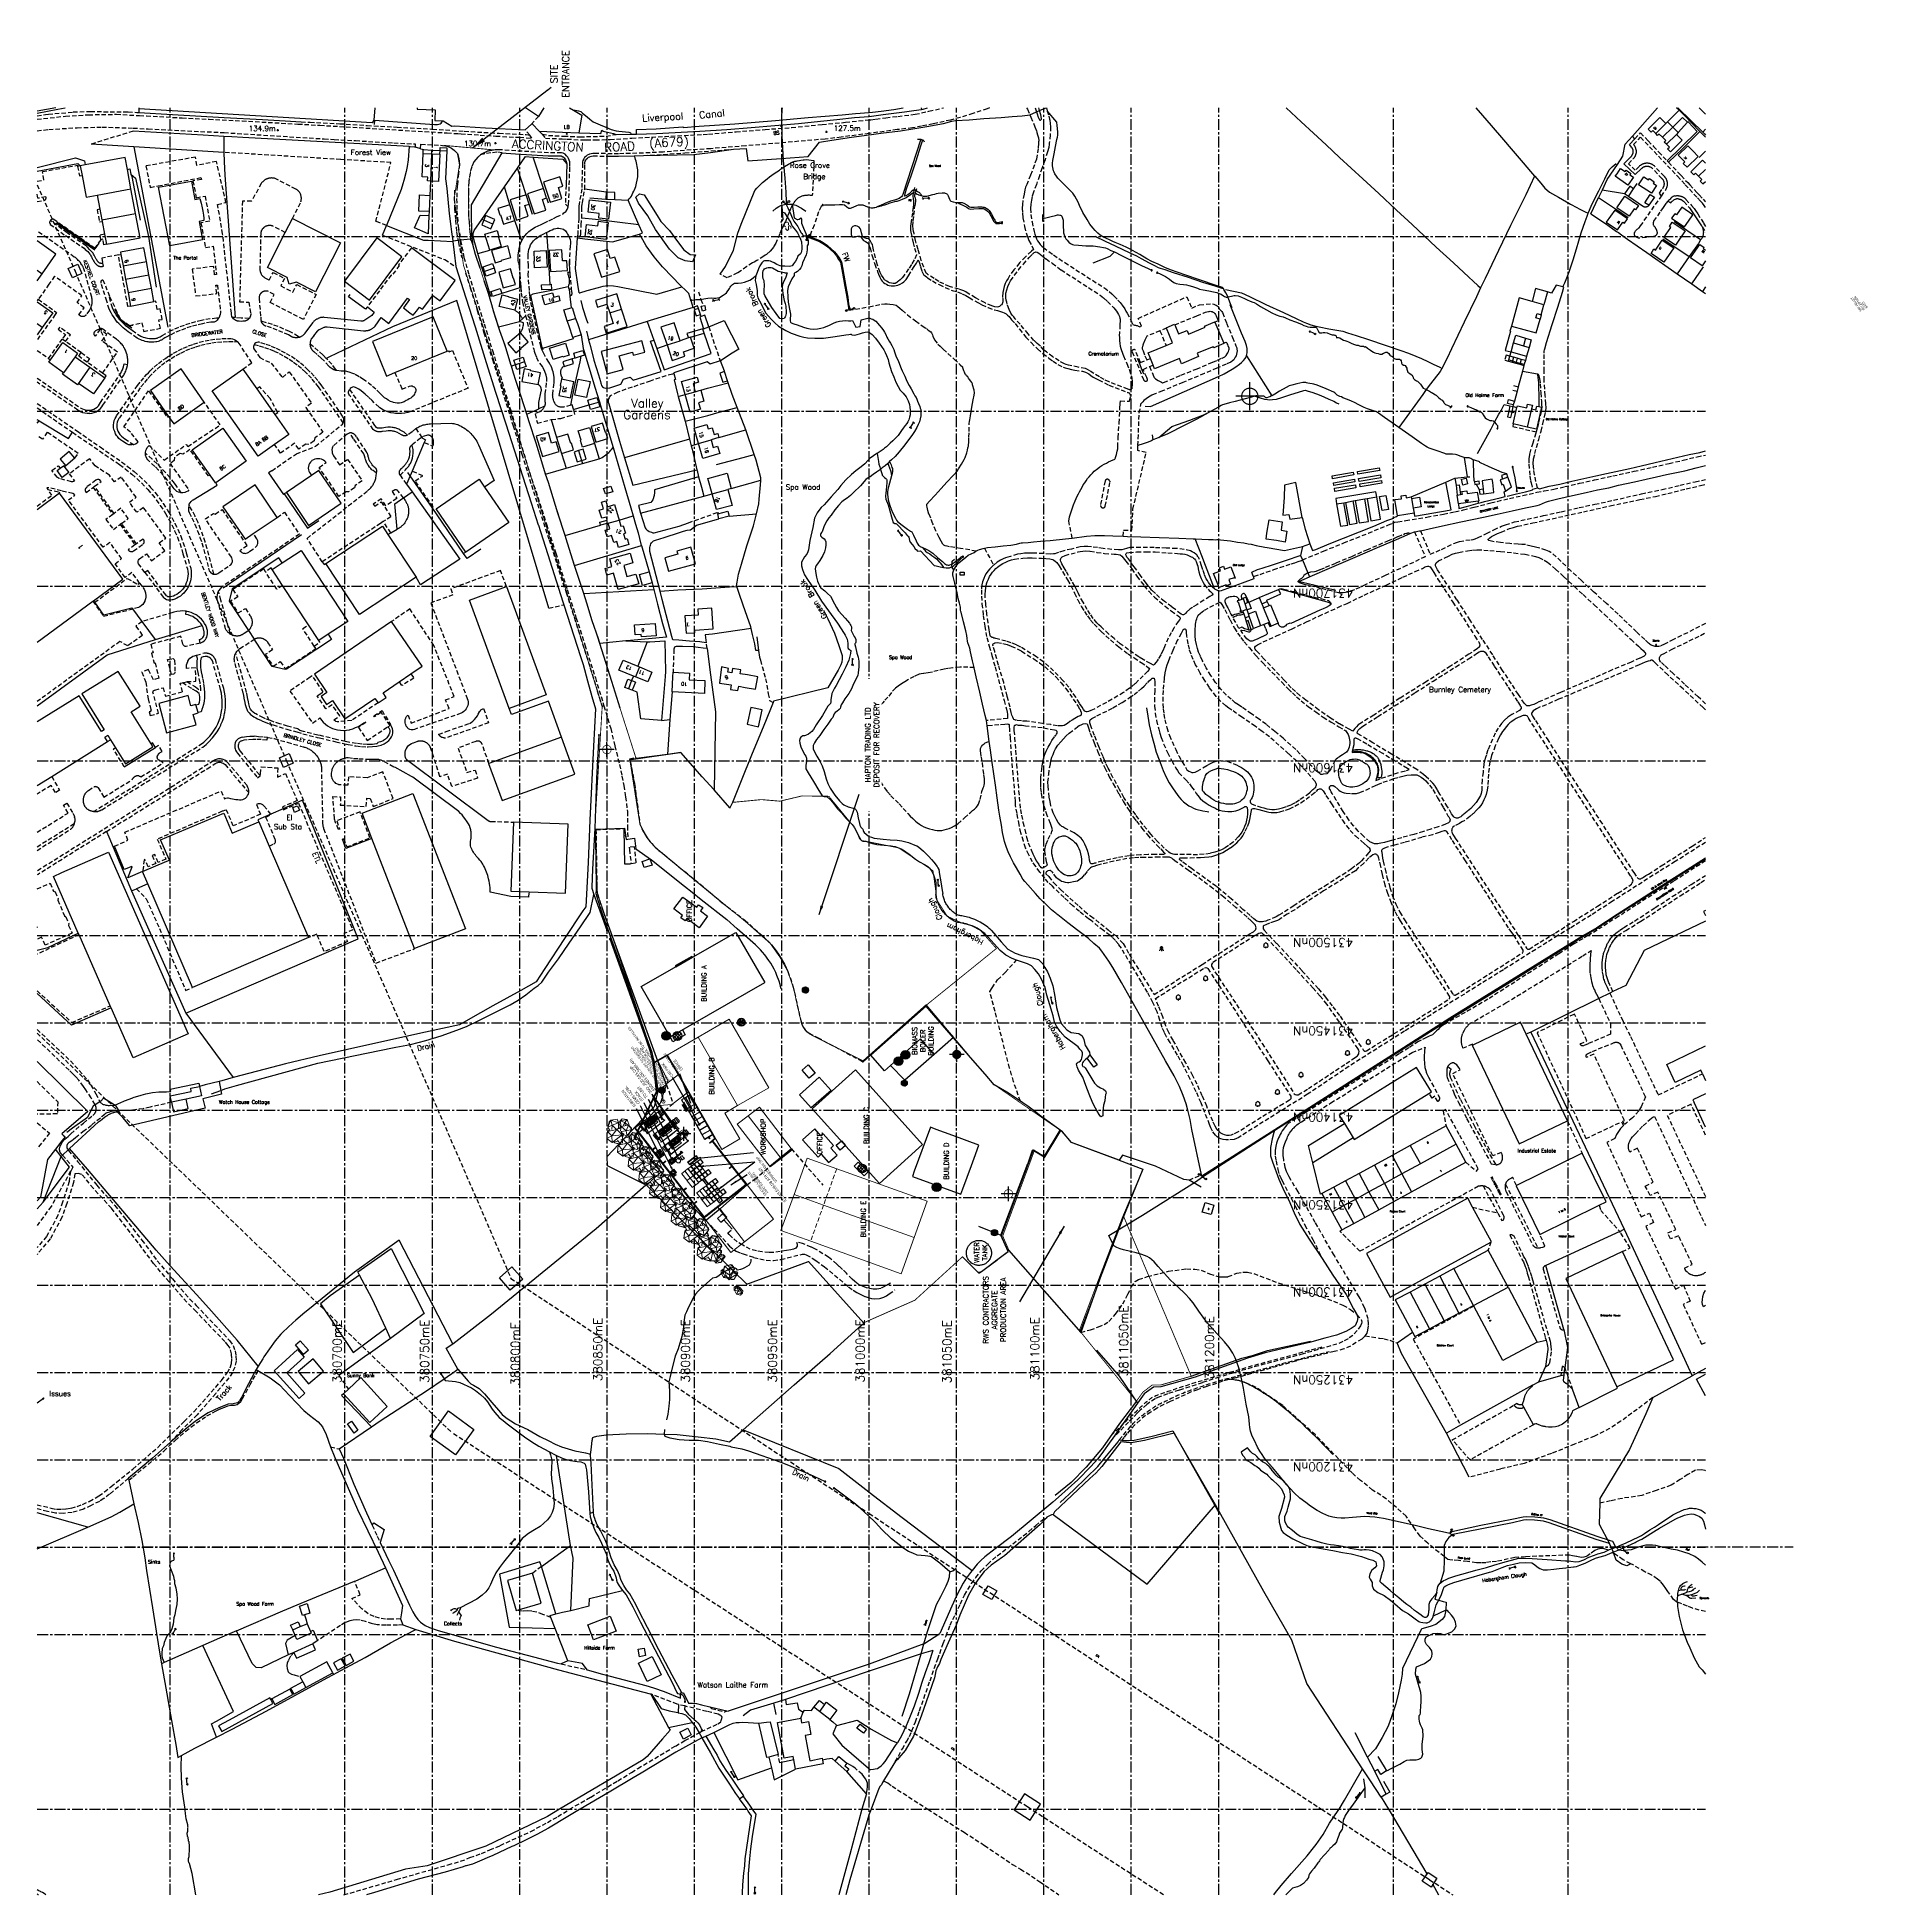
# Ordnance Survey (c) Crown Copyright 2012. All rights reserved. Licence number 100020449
# Model space of a CAD drawing. Extents: x 380524 to 381571, y 430951 to 432014.
import ezdxf
from ezdxf.enums import TextEntityAlignment as Align

# ---------------------------------------------------------------- set-up
doc = ezdxf.new("R2010")
doc.units = 0
doc.header["$LTSCALE"] = 5
doc.header["$MEASUREMENT"] = 0
doc.linetypes.add('CENTER', pattern=[2, 1.25, -0.25, 0.25, -0.25])
doc.linetypes.add('DASHED', pattern=[0.75, 0.5, -0.25])
doc.layers.get('0').update_dxf_attribs({"linetype": 'CONTINUOUS'})
for name, color, linetype in [('1 HAPTON TRADING PERMIT', 251, 'DASHED'), ('1 RWS PERMIT', 30, 'CONTINUOUS'), ('BH4', 3, 'CONTINUOUS'), ('DRGTEXT', 4, 'CONTINUOUS'), ('FPP-AB TS DRAINAGE', 160, 'CONTINUOUS'), ('FPP-BIOMASS B DRAINAGE', 160, 'CONTINUOUS'), ('FPP-DB PB DRAINAGE', 160, 'CONTINUOUS'), ('FPP-TYRE SHREDDING AREA DRAINAGE', 160, 'CONTINUOUS'), ('FPRP', 251, 'CONTINUOUS'), ('G8010001', 8, 'CONTINUOUS'), ('G8010007', 6, 'CONTINUOUS'), ('G8010011', 8, 'CONTINUOUS'), ('G8010013', 6, 'CONTINUOUS'), ('G8010021', 8, 'DASHED'), ('G8010027', 8, 'CONTINUOUS'), ('G8010030', 8, 'CONTINUOUS'), ('G8010032', 8, 'DASHED'), ('G8010036', 3, 'DASHED'), ('G8010052', 8, 'CONTINUOUS'), ('G8010057', 8, 'CONTINUOUS'), ('G8010059', 4, 'CONTINUOUS'), ('G8010069', 4, 'CONTINUOUS'), ('G8010372', 3, 'CONTINUOUS'), ('G8010373', 8, 'CONTINUOUS'), ('G8010374', 8, 'CONTINUOUS'), ('G8010376', 8, 'DASHED'), ('G8010572', 8, 'CENTER'), ('G8011000', 8, 'CONTINUOUS'), ('G8011005', 6, 'CONTINUOUS'), ('G8011006', 8, 'CONTINUOUS'), ('G8011009', 8, 'CONTINUOUS'), ('G8011010', 4, 'CONTINUOUS'), ('os', 8, 'CONTINUOUS'), ('PALIGLINIJA', 7, 'CONTINUOUS'), ('permit boundary', 80, 'CONTINUOUS')]:
    doc.layers.add(name, color=color, linetype=linetype)
doc.layers.add('ETGAS BURNLEY BOUNDARY', color=1, linetype='CONTINUOUS', lineweight=50)
doc.styles.add('ROMANS', font='ROMANS.SHX')
doc.styles.add('SLDTEXTSTYLE0', font='TXT', dxfattribs={"width": 0.75})
doc.styles.add('SLDTEXTSTYLE5', font='TXT', dxfattribs={"width": 0.7})
doc.styles.get("Standard").update_dxf_attribs({"font": 'SIMPLEX.SHX'})
doc.dimstyles.new('SLDDIMSTYLE2', dxfattribs={"dimtxt": 0, "dimasz": 3.5, "dimexe": 0, "dimexo": 0.0625, "dimgap": 0, "dimtad": 0, "dimtih": 1, "dimtoh": 1, "dimdec": 0, "dimrnd": 1e-09, "dimzin": 0, "dimdsep": 46, "dimtxsty": 'Standard', "dimsah": 1, "dimcen": 0.09, "dimadec": 0, "dimazin": 0, "dimtfac": 3.5, "dimtdec": 0, "dimtofl": 0, "dimtmove": 0, "dimatfit": 3, "dimfxl": 1, "dimfrac": 2, "dimtolj": 1, "dimtzin": 0, "dimarcsym": 0})
doc.dimstyles.new('SLDDIMSTYLE3', dxfattribs={"dimtxt": 0, "dimasz": 1.5, "dimexe": 0, "dimexo": 0.0625, "dimgap": 0, "dimtad": 0, "dimtih": 1, "dimtoh": 1, "dimdec": 0, "dimrnd": 1e-09, "dimzin": 0, "dimdsep": 46, "dimtxsty": 'Standard', "dimblk1": 'DOT', "dimblk2": 'DOT', "dimsah": 1, "dimcen": 0.09, "dimadec": 0, "dimazin": 0, "dimtfac": 1.5, "dimtdec": 0, "dimtofl": 0, "dimtmove": 0, "dimatfit": 3, "dimldrblk": 'DOT', "dimfxl": 1, "dimfrac": 2, "dimtolj": 1, "dimtzin": 0, "dimarcsym": 0})
doc.dimstyles.get("Standard").update_dxf_attribs({"dimtxt": 0.18, "dimasz": 0.18, "dimexe": 0.18, "dimexo": 0.0625, "dimgap": 0.09, "dimtad": 0, "dimtih": 1, "dimtoh": 1, "dimdec": 4, "dimzin": 0, "dimdsep": 46, "dimtxsty": 'Standard', "dimcen": 0.09, "dimadec": 0, "dimazin": 0, "dimtfac": 1, "dimtdec": 4, "dimtofl": 0, "dimtmove": 0, "dimatfit": 3, "dimfxl": 1, "dimtolj": 1, "dimtzin": 0, "dimarcsym": 0})

# ---------------------------------------------------------------- blocks, each defined once
blk = doc.blocks.new('TREEC')
blk.add_line((-0.018568, 23.03807), (-0.018568, -0.04623))
for points in [[(-10.048495, 4.401198, 0.193866), (-0.018568, 12.25479, 0.193866), (10.011352, 4.401198)], [(-6.869997, 14.149298, 0.14211), (-0.018568, 20.726099, 0.139719), (6.69159, 14.224157)]]:
    blk.add_lwpolyline(points, format="xyb")
blk = doc.blocks.new('os coniferous symbol')
at = {"layer": 'G8010372', "xscale": 0.13, "yscale": 0.13}
blk.add_blockref('TREEC', (0, 0), dxfattribs=at)
blk = doc.blocks.new('BH-4')
at = {"layer": 'BH4'}
for p, q in [((-1.6, 0), (1.6, 0)), ((0, -1.6), (0, 1.6))]:
    blk.add_line(p, q, dxfattribs=at)
at = {"layer": 'BH4', "const_width": 0.14}
blk.add_lwpolyline([(-0.93, 0, 1), (0.93, 0, 1)], format="xyb", close=True, dxfattribs=at)
at = {"layer": 'BH4', "style": 'ROMANS', "flags": 4}
blk.add_attdef('BH', text='', height=0.9, dxfattribs=at).set_placement((0, -2.94), align=Align.CENTER)
blk = doc.blocks.new('FLARROW')
at = {"color": 8}
for p, q in [((-0.016003, 0.013495), (3.833997, 3.863495)), ((27.69632, 0.005086), (0.000452, 0.005086)), ((23.908844, -0.003322), (27.758844, 3.846678)), ((27.758844, -0.003322), (31.608844, 3.846678)), ((-0.016003, -0.003322), (3.833997, -3.853322)), ((23.908844, -0.003322), (27.758844, -3.853322)), ((27.758844, -0.058184), (31.608844, -3.908184))]:
    blk.add_line(p, q, dxfattribs=at)
blk = doc.blocks.new('POINT')
blk.add_lwpolyline([(0.004128, 2.318056, 1), (0.004128, -2.301944, 1), (0.004128, 2.318056)], format="xyb")
blk = doc.blocks.new('TREENC')
for p, q in [((-0.192324, 0.008718), (-1.744066, 5.965677)), ((-0.193702, 0.00637), (0.231854, 0.00637)), ((0.231854, 0.00637), (1.816483, 6.033653))]:
    blk.add_line(p, q)
for centre, radius, start, end in [((-5.352941, 8.804875), 4.597739, 124.320684, 321.504411), ((-4.646574, 15.301103), 4.262135, 87.445922, 219.289963), ((0.01908, 18.506806), 4.597739, 13.229441, 166.770559), ((5.485202, 8.804875), 4.597739, 217.066148, 56.595122), ((4.684725, 15.301103), 4.262135, 321.417723, 92.554078)]:
    blk.add_arc(centre, radius, start, end)
blk = doc.blocks.new('BDYMEREI')
blk.add_line((0.013811, -0.004999), (13.86859, -0.004999))
blk.add_circle((17.740743, 0.011348), 3.84096)
blk = doc.blocks.new('SPOTH')
for p, q in [((-4.6, 0), (4.6, 0)), ((0, -4.6), (0, 4.6))]:
    blk.add_line(p, q)
blk = doc.blocks.new('BDYPOST')
blk.add_circle((0, 0), 2.23)
blk = doc.blocks.new('SW_NOTE_5')
at = {"layer": 'PALIGLINIJA', "color": 0, "char_height": 3.44, "attachment_point": 1, "style": 'SLDTEXTSTYLE5'}
for s, insert in [('PORTA CABIN', (1.7, 1.8)), ('OFFICE', (1.8, -2.8))]:
    blk.add_mtext(s, dxfattribs=dict(at, insert=insert))
blk = doc.blocks.new('SW_NOTE_6')
at = {"layer": 'PALIGLINIJA', "color": 0, "insert": (2.9, 1.5), "char_height": 3.17, "attachment_point": 1, "style": 'SLDTEXTSTYLE5'}
blk.add_mtext('SUBSTATION', dxfattribs=at)
blk = doc.blocks.new('_DOT')
at = {"color": 0, "linetype": 'ByBlock', "lineweight": -2}
blk.add_line((-0.5, 0), (-1, 0), dxfattribs=at)
at = {"color": 0, "linetype": 'ByBlock', "const_width": 0.5}
blk.add_lwpolyline([(-0.25, 0, 1), (0.25, 0, 1)], format="xyb", close=True, dxfattribs=at)
blk = doc.blocks.new('SW_NOTE_7')
at = {"layer": 'PALIGLINIJA', "color": 0, "insert": (2.9, 1.8), "char_height": 3.44, "attachment_point": 1, "style": 'SLDTEXTSTYLE5'}
blk.add_mtext('CEMS KIOSK', dxfattribs=at)
blk = doc.blocks.new('SW_NOTE_8')
at = {"layer": 'PALIGLINIJA', "color": 0, "insert": (2.9, 1.8), "char_height": 3.44, "attachment_point": 1, "style": 'SLDTEXTSTYLE5'}
blk.add_mtext('STACK ', dxfattribs=at)
blk = doc.blocks.new('SW_NOTE_9')
at = {"layer": 'PALIGLINIJA', "color": 0, "insert": (2.9, 1.8), "char_height": 3.44, "attachment_point": 1, "style": 'SLDTEXTSTYLE5'}
blk.add_mtext('TO UNIT', dxfattribs=at)
blk = doc.blocks.new('SW_NOTE_10')
at = {"layer": 'PALIGLINIJA', "color": 0, "char_height": 3.44, "attachment_point": 1, "style": 'SLDTEXTSTYLE5'}
for s, insert in [('3NO. J620 GAS CHP', (1.8, 1.7)), ('ENGINES (OR SIMILAR)', (1.8, -2.9))]:
    blk.add_mtext(s, dxfattribs=dict(at, insert=insert))
blk = doc.blocks.new('SW_NOTE_11')
at = {"layer": 'PALIGLINIJA', "color": 0, "insert": (0.5, 1.5), "char_height": 3.17, "attachment_point": 1, "style": 'SLDTEXTSTYLE5'}
blk.add_mtext('CAR PARK', dxfattribs=at)
blk = doc.blocks.new('SW_NOTE_13')
at = {"layer": 'PALIGLINIJA', "color": 0, "insert": (-57.5, 1.7), "char_height": 3.44, "attachment_point": 1, "style": 'SLDTEXTSTYLE5'}
blk.add_mtext('ETGAS EV9-DB ATR UNIT', dxfattribs=at)
blk = doc.blocks.new('SW_NOTE_14')
at = {"layer": 'PALIGLINIJA', "color": 0, "insert": (-42.8, 1.6), "char_height": 3.175, "attachment_point": 1, "style": 'SLDTEXTSTYLE5'}
blk.add_mtext('VITRIFIED ASH SKIP', dxfattribs=at)
blk = doc.blocks.new('SW_NOTE_12')
at = {"layer": 'PALIGLINIJA', "color": 0, "char_height": 3.44, "attachment_point": 1, "style": 'SLDTEXTSTYLE5'}
for s, insert in [('RECEPTION', (-29, 6.3)), ('BAYS', (-29, 1.7)), ('SRF PELLET', (-28, 10.9))]:
    blk.add_mtext(s, dxfattribs=dict(at, insert=insert))
blk = doc.blocks.new('SW_NOTE_19')
at = {"layer": 'PALIGLINIJA', "color": 0, "char_height": 3.5, "attachment_point": 1, "style": 'SLDTEXTSTYLE0'}
for s, insert in [('SURFACE RUN-OFF TO EXISTING', (0.5, 1.7)), ('3-STAGE INTERCEPTOR AND', (0.5, -7.3)), ('DRAINAGE COLLECTION POINT.', (0.5, -2.8)), ('RUN-OFF FLOW CONTROL TO BE INSTALLED.', (0.5, -11.8))]:
    blk.add_mtext(s, dxfattribs=dict(at, insert=insert))
blk = doc.blocks.new('SW_NOTE_18')
at = {"layer": 'PALIGLINIJA', "color": 0, "char_height": 3.175, "attachment_point": 1, "style": 'SLDTEXTSTYLE0'}
for s, insert in [('EXISTING CONCRETE', (-41.8, 5.8)), ('HARD-SURFACING', (-40.6, 1.6))]:
    blk.add_mtext(s, dxfattribs=dict(at, insert=insert))

msp = doc.modelspace()

# ---------------------------------------------------------------- hatches: boundary and pattern name
at = {"layer": 'FPP-AB TS DRAINAGE', "ltscale": 10}
h = msp.add_hatch(dxfattribs=at)
h.set_pattern_fill('AR-CONC', color=160, scale=0.102375)
h.set_pattern_definition([(50, (-8943.559, -10197.5068), (0.73429511194, -0.0642424982), [0.07678125, -0.84459375]), (355, (-8943.559, -10197.5068), (-0.1420466778, 0.7700566969), [0.061425, -0.675675]), (100.45144446, (-8943.4978, -10197.5121), (0.5922484318, 0.70581419075), [0.0652540216, -0.7177942372]), (46.1842, (-8943.559, -10197.302), (1.0925883123, -0.1694503637), [0.115171875, -1.266890625]), (96.6356355, (-8943.4679, -10197.3161), (0.9568601669, 0.9972539175), [0.0978810876, -1.0766919618]), (351.184164, (-8943.559, -10197.302), (0.9568601662, 0.997253917), [0.0921375, -1.013512501]), (21, (-8943.4566, -10197.3532), (0.6110835946, -0.4121810893), [0.07678125, -0.84459375]), (326, (-8943.4566, -10197.3532), (0.2490940711, 0.7423723586), [0.061425, -0.675675]), (71.45144474, (-8943.4057, -10197.38756), (0.8601776582, 0.3301912677), [0.0652540195, -0.7177942372]), (37.5, (-8943.55898, -10197.50677), (0.01244865188, 0.34080008286), [0, -0.667485, 0, -0.6859125, 0, -0.678234375]), (7.5, (-8943.55898, -10197.50677), (0.26931743896, 0.40377899004), [0, -0.3910725, 0, -0.65212875, 0, -0.258496875]), (327.5, (-8943.78727, -10197.50677), (0.54650071903, -0.02309054994), [0, -0.2559375, 0, -0.798525, 0, -1.05958125]), (317.5, (-8943.88965, -10197.50677), (0.59703684086, 0.10248247566), [0, -0.33271875, 0, -0.5303025, 0, -0.75245625])])
h.paths.add_polyline_path([(380961.8, 431468.8, 1), (380965.3, 431468.8, 1)])
at = {"layer": 'FPP-BIOMASS B DRAINAGE', "ltscale": 10}
h = msp.add_hatch(dxfattribs=at)
h.set_pattern_fill('AR-CONC', color=160, scale=0.098)
h.set_pattern_definition([(50, (7775.7302, 8623.8392), (0.70291497895, -0.0614970923), [0.0735, -0.8085]), (355, (7775.7302, 8623.8392), (-0.1359763069, 0.737148291), [0.0588, -0.6468]), (100.45144446, (7775.7888, 8623.8341), (0.5669386698, 0.67565119115), [0.0624653882, -0.6871192698]), (46.1842, (7775.7302, 8624.0352), (1.045896504, -0.1622088952), [0.11025, -1.21275]), (96.6356355, (7775.8174, 8624.0217), (0.9159687068, 0.9546362288), [0.0936981352, -1.0306794848]), (351.184164, (7775.7302, 8624.0352), (0.9159687062, 0.9546362283), [0.0882, -0.970200001]), (21, (7775.8282, 8623.9862), (0.5849689111, -0.39456651285), [0.0735, -0.8085]), (326, (7775.8282, 8623.9862), (0.2384490253, 0.7106470441), [0.0588, -0.6468]), (71.45144474, (7775.877, 8623.95334), (0.8234179292, 0.31608052975), [0.0624653862, -0.6871192698]), (37.5, (7775.73023, 8623.83922), (0.01191665821, 0.32623597675), [0, -0.63896, 0, -0.6566, 0, -0.64925]), (7.5, (7775.73023, 8623.83922), (0.2578081467, 0.38652347764), [0, -0.37436, 0, -0.62426, 0, -0.24745]), (327.5, (7775.51169, 8623.83922), (0.52314598745, -0.0221037743), [0, -0.245, 0, -0.7644, 0, -1.0143]), (317.5, (7775.4137, 8623.83922), (0.57152244596, 0.0981028827), [0, -0.3185, 0, -0.50764, 0, -0.7203])])
h.paths.add_polyline_path([(381018.4, 431415.5, 1), (381021.8, 431415.5, 1)])
at = {"layer": 'FPP-DB PB DRAINAGE', "ltscale": 10}
h = msp.add_hatch(dxfattribs=at)
h.set_pattern_fill('AR-CONC', color=160, scale=0.105)
h.set_pattern_definition([(50, (-18833.04196, -21661.0645), (0.7531231917, -0.0658897417), [0.07875, -0.86625]), (355, (-18833.04196, -21661.0645), (-0.1456889003, 0.7898017404), [0.063, -0.693]), (100.45144446, (-18832.9792, -21661.07), (0.6074342891, 0.7239119905), [0.0669272016, -0.7361992176]), (46.1842, (-18833.042, -21660.8545), (1.1206033972, -0.1737952448), [0.118125, -1.299375]), (96.6356355, (-18832.9486, -21660.869), (0.981395043, 1.0228245308), [0.100390859, -1.104299448]), (351.184164, (-18833.042, -21660.8545), (0.9813950423, 1.0228245303), [0.0945, -1.039500001]), (21, (-18832.93696, -21660.907), (0.6267524047, -0.4227498352), [0.07875, -0.86625]), (326, (-18832.93696, -21660.907), (0.2554810985, 0.7614075473), [0.063, -0.693]), (71.45144474, (-18832.8847, -21660.94226), (0.8822334956, 0.33865771045), [0.0669271995, -0.7361992176]), (37.5, (-18833.04196, -21661.06453), (0.01276784808, 0.34953854652), [0, -0.6846, 0, -0.7035, 0, -0.695625]), (7.5, (-18833.04196, -21661.06453), (0.27622301431, 0.41413229748), [0, -0.4011, 0, -0.66885, 0, -0.265125]), (327.5, (-18833.2761, -21661.06453), (0.56051355798, -0.02368261532), [0, -0.2625, 0, -0.819, 0, -1.08675]), (317.5, (-18833.3811, -21661.06453), (0.6123454778, 0.10511023145), [0, -0.34125, 0, -0.5439, 0, -0.77175])])
h.paths.add_polyline_path([(381069.9, 431330, 1), (381073.5, 431330, 1)])
at = {"layer": 'FPP-TYRE SHREDDING AREA DRAINAGE', "ltscale": 10}
h = msp.add_hatch(dxfattribs=at)
h.set_pattern_fill('AR-CONC', color=160, scale=0.105)
h.set_pattern_definition([(50, (-19023.2683, -21579.5966), (0.7531231917, -0.0658897417), [0.07875, -0.86625]), (355, (-19023.2683, -21579.5966), (-0.1456889003, 0.7898017404), [0.063, -0.693]), (100.45144446, (-19023.2055, -21579.6021), (0.6074342891, 0.7239119905), [0.0669272016, -0.7361992176]), (46.1842, (-19023.2683, -21579.3866), (1.1206033972, -0.1737952448), [0.118125, -1.299375]), (96.6356355, (-19023.1749, -21579.4011), (0.981395043, 1.0228245308), [0.100390859, -1.104299448]), (351.184164, (-19023.2683, -21579.3866), (0.9813950423, 1.0228245303), [0.0945, -1.039500001]), (21, (-19023.1633, -21579.4391), (0.6267524047, -0.4227498352), [0.07875, -0.86625]), (326, (-19023.1633, -21579.4391), (0.2554810985, 0.7614075473), [0.063, -0.693]), (71.45144474, (-19023.11105, -21579.4743), (0.8822334956, 0.33865771045), [0.0669271995, -0.7361992176]), (37.5, (-19023.26828, -21579.5966), (0.01276784808, 0.34953854652), [0, -0.6846, 0, -0.7035, 0, -0.695625]), (7.5, (-19023.26828, -21579.5966), (0.27622301431, 0.41413229748), [0, -0.4011, 0, -0.66885, 0, -0.265125]), (327.5, (-19023.50243, -21579.5966), (0.56051355798, -0.02368261532), [0, -0.2625, 0, -0.819, 0, -1.08675]), (317.5, (-19023.60743, -21579.5966), (0.6123454778, 0.10511023145), [0, -0.34125, 0, -0.5439, 0, -0.77175])])
h.paths.add_polyline_path([(380879.6, 431411.5, 1), (380883.3, 431411.5, 1)])
at = {"layer": 'FPRP'}
h = msp.add_hatch(color=250, dxfattribs=at)
h.dxf.hatch_style = 1
h.paths.add_polyline_path([(381019.3, 431428.1, 1), (381014.3, 431428.1, 1)])
h = msp.add_hatch(color=250, dxfattribs=at)
h.dxf.hatch_style = 1
h.paths.add_polyline_path([(381023.2, 431431.7, 1), (381018.2, 431431.7, 1)])
at = {"layer": 'G8010032', "ltscale": 10}
h = msp.add_hatch(dxfattribs=at)
h.set_pattern_fill('AR-CONC', color=160, scale=0.13)
h.set_pattern_definition([(50, (-114193.3418, -129395.70185), (0.9324382374, -0.0815777755), [0.0975, -1.0725]), (355, (-114193.3418, -129395.7019), (-0.1803767337, 0.9778497738), [0.078, -0.858]), (100.45144446, (-114193.2641, -129395.70865), (0.7520615007, 0.8962719883), [0.0828622496, -0.9114847456]), (46.1842, (-114193.3418, -129395.4419), (1.3874137299, -0.215175065), [0.14625, -1.60875]), (96.6356355, (-114193.2262, -129395.4598), (1.2150605294, 1.266354181), [0.1242934446, -1.367227888]), (351.184164, (-114193.3418, -129395.4419), (1.2150605286, 1.2663541804), [0.117, -1.2870000013]), (21, (-114193.2118, -129395.50685), (0.77597916775, -0.5234045579), [0.0975, -1.0725]), (326, (-114193.2118, -129395.5069), (0.3163099315, 0.9426950586), [0.078, -0.858]), (71.45144474, (-114193.1471, -129395.5505), (1.0922890897, 0.4192904986), [0.082862247, -0.9114847456]), (37.5, (-114193.3418, -129395.70185), (0.01580781191, 0.43276200998), [0, -0.8476, 0, -0.871, 0, -0.86125]), (7.5, (-114193.3418, -129395.70185), (0.34199039867, 0.51273522545), [0, -0.4966, 0, -0.8281, 0, -0.32825]), (327.5, (-114193.6317, -129395.70185), (0.69396916702, -0.02932133325), [0, -0.325, 0, -1.014, 0, -1.3455]), (317.5, (-114193.7617, -129395.70185), (0.75814202015, 0.13013647703), [0, -0.4225, 0, -0.6734, 0, -0.9555])])
h.paths.add_polyline_path([(380924.5, 431450.4, 1), (380929, 431450.4, 1)])
at = {"layer": 'G8010032'}
h = msp.add_hatch(color=256, dxfattribs=at)
h.dxf.hatch_style = 1
h.paths.add_polyline_path([(380886.3, 431442.6, 1), (380881.3, 431442.6, 1)])
at = {"layer": 'G8010032', "ltscale": 10}
h = msp.add_hatch(dxfattribs=at)
h.set_pattern_fill('ANSI37', color=256, scale=10)
h.set_pattern_definition([(45, (-177.2894, 81.2183), (-0.8838834765, 0.8838834765), []), (135, (-177.2894, 81.2183), (-0.8838834765, -0.8838834765), [])])
h.paths.add_polyline_path([(380887.8, 431442.5, 1), (380892.8, 431442.5, 1)])
h = msp.add_hatch(dxfattribs=at)
h.set_pattern_fill('ANSI37', color=256, scale=10)
h.set_pattern_definition([(45, (-71.7184, 5.473), (-0.8838834765, 0.8838834765), []), (135, (-71.7184, 5.473), (-0.8838834765, -0.8838834765), [])])
h.paths.add_polyline_path([(380993.4, 431366.7, 1), (380998.4, 431366.7, 1)])
at = {"layer": 'G8010032'}
h = msp.add_hatch(color=256, dxfattribs=at)
h.dxf.hatch_style = 1
h.paths.add_polyline_path([(381041.1, 431356, 1), (381036.1, 431356, 1)])
at = {"layer": 'permit boundary'}
h = msp.add_hatch(color=80, dxfattribs=at)
h.dxf.hatch_style = 1
h.paths.add_polyline_path([(381052.4, 431431.9), (381050.1, 431431.9), (381050.1, 431429.6, 0.414214)])
h.paths.add_polyline_path([(381050.1, 431434.2), (381050.1, 431431.9), (381052.4, 431431.9, 0.414214)])
h.paths.add_polyline_path([(381050.1, 431434.2, 0.414214), (381047.7, 431431.9), (381050.1, 431431.9)])
h.paths.add_polyline_path([(381050.1, 431431.9), (381047.7, 431431.9, 0.414214), (381050.1, 431429.6)])

# ---------------------------------------------------------------- linework, layer by layer
at = {"color": 7, "linetype": 'Continuous', "lineweight": 15}
for p, q in [((380919.8, 431452.1), (380902.1, 431441.9)), ((380942.5, 431412.9), (380919.8, 431452.1)), ((380902.1, 431441.9), (380884.3, 431431.6)), ((380924.7, 431402.7), (380902.1, 431441.9)), ((380884.3, 431431.6), (380879, 431428.5)), ((380915.6, 431377.6), (380884.3, 431431.6)), ((380890.8, 431420.4), (380884.3, 431431.6)), ((380879, 431428.5), (380884.8, 431416.9)), ((380890.8, 431420.4), (380884.2, 431415.3)), ((380890.8, 431420.4), (380896.5, 431410.6)), ((380890.8, 431420.4), (380896.5, 431410.5)), ((380884.8, 431416.9), (380879.9, 431402.8)), ((380879.9, 431402.8), (380884.2, 431415.3)), ((380896.5, 431410.6), (380887.1, 431403.3)), ((380896.5, 431410.6), (380887.1, 431403.3)), ((380901.5, 431401.8), (380896.5, 431410.6)), ((380896.5, 431410.5), (380896.5, 431410.6)), ((380901.5, 431401.8), (380896.5, 431410.6)), ((380896.5, 431410.5), (380896.5, 431410.5)), ((380942.5, 431412.9), (380924.7, 431402.7)), ((380869.1, 431391.4), (380879.3, 431399.2)), ((380879.2, 431399.1), (380869.2, 431391.4)), ((380879, 431398.9), (380869.4, 431391.5)), ((380879.1, 431398.9), (380869.4, 431391.5)), ((380879, 431398.9), (380869.4, 431391.5)), ((380879.1, 431398.9), (380869.5, 431391.5)), ((380879.9, 431402.8), (380873.8, 431395.9)), ((380879.9, 431402.8), (380873.8, 431395.9)), ((380879, 431398.9), (380879.1, 431398.9)), ((380879, 431398.9), (380879, 431398.9)), ((380879.1, 431398.9), (380879.4, 431399.2)), ((380879.1, 431399), (380879.1, 431398.9)), ((380879.1, 431399), (380879.1, 431398.9)), ((380879.1, 431398.9), (380879.1, 431399)), ((380879.1, 431398.9), (380879.1, 431399)), ((380879.1, 431398.9), (380879.1, 431398.9)), ((380879.1, 431398.9), (380879.1, 431398.9)), ((380879.1, 431398.9), (380879.1, 431398.9)), ((380880.9, 431396.6), (380879.1, 431398.9)), ((380880.9, 431396.6), (380879.1, 431398.9)), ((380879.1, 431398.9), (380879.1, 431398.9)), ((380880.9, 431396.6), (380879.1, 431398.9)), ((380879.1, 431398.9), (380879.1, 431398.9)), ((380880.9, 431396.6), (380879.1, 431398.9)), ((380879.1, 431398.9), (380879.1, 431398.9)), ((380879.1, 431398.9), (380879.1, 431398.9)), ((380879.1, 431398.9), (380879.1, 431398.9)), ((380879.1, 431398.9), (380879.1, 431398.9)), ((380879.3, 431399.2), (380879.2, 431399.1)), ((380879.3, 431399.1), (380879.2, 431399.1)), ((380879.5, 431399), (380879.2, 431398.8)), ((380879.3, 431399.2), (380879.3, 431399.1)), ((380879.4, 431399.2), (380880.1, 431399.5)), ((380879.4, 431399.2), (380879.5, 431399)), ((380879.5, 431399), (380881.1, 431397)), ((380879.8, 431399.5), (380880.2, 431399.8)), ((380879.8, 431399.3), (380879.8, 431399.5)), ((380887.1, 431403.3), (380879.9, 431402.8)), ((380887.1, 431403.3), (380879.9, 431402.8)), ((380880.1, 431399.5), (380880.2, 431399.5)), ((380880.1, 431399.5), (380881.7, 431397.5)), ((380880.2, 431399.8), (380880.9, 431400.1)), ((380880.2, 431399.5), (380880.2, 431399.8)), ((380880.2, 431399.5), (380881.7, 431397.5)), ((380880.6, 431400.1), (380881, 431400.4)), ((380880.6, 431400), (380880.6, 431400.1)), ((380880.9, 431400.1), (380882.5, 431398.1)), ((380880.9, 431400.1), (380881, 431400.1)), ((380881.7, 431400.7), (380881, 431400.4)), ((380881, 431400.1), (380881, 431400.4)), ((380881, 431400.1), (380882.5, 431398.1)), ((380881.7, 431400.7), (380883.3, 431398.7)), ((380883.3, 431398.7), (380882.8, 431398)), ((380894.9, 431407.3), (380892.6, 431406)), ((380892.6, 431406), (380895.7, 431400.8)), ((380894.8, 431407.1), (380892.8, 431406)), ((380892.8, 431406), (380895.7, 431401)), ((380892.9, 431403.3), (380894.7, 431400.3)), ((380892.9, 431403.3), (380893, 431403.3)), ((380893, 431403.3), (380894.7, 431400.3)), ((380893, 431403.3), (380893, 431403.2)), ((380894.7, 431400.3), (380893, 431403.3)), ((380894.7, 431400.3), (380893, 431403.3)), ((380894.7, 431400.3), (380893, 431403.2)), ((380894.7, 431400.3), (380893, 431403.2)), ((380893.1, 431403.1), (380894, 431403.6)), ((380893.2, 431402.9), (380894.1, 431403.4)), ((380893.4, 431402.7), (380894.2, 431403.2)), ((380893.5, 431402.5), (380894.4, 431403)), ((380893.6, 431402.2), (380894.5, 431402.7)), ((380893.7, 431402), (380894.6, 431402.5)), ((380893.9, 431403.9), (380893.9, 431403.8)), ((380895.6, 431400.8), (380893.9, 431403.8)), ((380893.9, 431401.8), (380894.7, 431402.3)), ((380894, 431401.6), (380894.9, 431402.1)), ((380894.1, 431401.4), (380895, 431401.9)), ((380894.2, 431401.2), (380895.1, 431401.7)), ((380894.4, 431400.9), (380895.2, 431401.4)), ((380894.5, 431400.7), (380895.4, 431401.2)), ((380894.6, 431400.5), (380895.5, 431401)), ((380894.7, 431400.3), (380895.6, 431400.8)), ((380894.7, 431400.3), (380894.7, 431400.3)), ((380894.7, 431400.3), (380894.7, 431400.3)), ((380894.7, 431400.3), (380895.3, 431399.3)), ((380894.7, 431400.3), (380895.3, 431399.3)), ((380894.7, 431400.3), (380894.8, 431400.2)), ((380895.3, 431399.3), (380894.7, 431400.3)), ((380895.3, 431399.3), (380894.7, 431400.3)), ((380894.7, 431400.3), (380894.7, 431400.3)), ((380895.3, 431399.3), (380894.7, 431400.3)), ((380895.3, 431399.3), (380894.7, 431400.3)), ((380897.7, 431402.1), (380894.8, 431407.1)), ((380894.8, 431400.2), (380897.9, 431402)), ((380894.8, 431400.2), (380895.7, 431400.7)), ((380895.3, 431399.3), (380894.8, 431400.2)), ((380897.1, 431408.6), (380894.9, 431407.3)), ((380897.9, 431402.1), (380894.9, 431407.3)), ((380897, 431408.4), (380895.1, 431407.3)), ((380895.1, 431407.3), (380897.9, 431402.3)), ((380895.3, 431399.3), (380898.5, 431401.1)), ((380895.3, 431399.3), (380898.4, 431401.1)), ((380898.4, 431401.1), (380895.3, 431399.3)), ((380898.4, 431401.1), (380895.3, 431399.3)), ((380898.4, 431401.1), (380895.3, 431399.3)), ((380898.4, 431401.1), (380895.3, 431399.3)), ((380895.3, 431399.3), (380895.3, 431399.3)), ((380895.3, 431399.3), (380895.3, 431399.3)), ((380895.3, 431399.3), (380895.3, 431399.3)), ((380895.3, 431399.3), (380895.3, 431399.3)), ((380895.3, 431399.3), (380895.3, 431399.3)), ((380895.3, 431399.3), (380895.3, 431399.3)), ((380895.3, 431399.3), (380895.3, 431399.3)), ((380895.6, 431400.8), (380895.7, 431400.8)), ((380895.7, 431400.7), (380895.6, 431400.8)), ((380895.7, 431400.8), (380897.9, 431402.1)), ((380895.7, 431401), (380897.7, 431402.1)), ((380897.9, 431402), (380895.7, 431400.7)), ((380895.7, 431400.7), (380895.7, 431400.8)), ((380901.5, 431401.8), (380896.8, 431399.1)), ((380896.8, 431399.1), (380896.9, 431398.9)), ((380896.9, 431398.9), (380901.6, 431401.7)), ((380899.9, 431403.4), (380897, 431408.4)), ((380900.1, 431403.3), (380897.1, 431408.6)), ((380897.9, 431402.3), (380899.9, 431403.4)), ((380897.9, 431402.1), (380900.1, 431403.3)), ((380897.9, 431402), (380897.9, 431402.1)), ((380898.5, 431401.1), (380897.9, 431402.1)), ((380898.4, 431401.1), (380897.9, 431402)), ((380897.9, 431402), (380897.9, 431402)), ((380897.9, 431402), (380897.9, 431402)), ((380897.9, 431402), (380898.4, 431401.1)), ((380897.9, 431402), (380898.4, 431401.1)), ((380897.9, 431402), (380898.4, 431401.1)), ((380897.9, 431402), (380898.4, 431401.1)), ((380903, 431399.2), (380898.3, 431396.5)), ((380898.4, 431401.1), (380898.4, 431401.1)), ((380898.4, 431401.1), (380898.5, 431401.1)), ((380898.4, 431401.1), (380898.4, 431401.1)), ((380898.4, 431401.1), (380898.4, 431401.1)), ((380898.4, 431401.1), (380898.4, 431401.1)), ((380898.4, 431401.1), (380898.4, 431401.1)), ((380898.4, 431401.1), (380898.4, 431401.1)), ((380898.4, 431396.3), (380903.1, 431399.1)), ((380901.6, 431401.7), (380901.5, 431401.8)), ((380903, 431399.2), (380901.6, 431401.7)), ((380903, 431399.2), (380901.6, 431401.7)), ((380903.1, 431399.1), (380903, 431399.2)), ((380904.5, 431396.6), (380903.1, 431399.1)), ((380904.6, 431396.7), (380903.1, 431399.1)), ((380924.7, 431402.7), (380917.4, 431398.4)), ((380917.4, 431398.4), (380926, 431383.6)), ((380930.8, 431396.9), (380937.2, 431401.8)), ((380956, 431377.4), (380937.2, 431401.8)), ((380849.9, 431383.9), (380850.3, 431387.9)), ((380850.3, 431387.9), (380855.5, 431389.1)), ((380851.6, 431389.1), (380850.3, 431387.9)), ((380850.3, 431387.9), (380852.7, 431385.3)), ((380852.1, 431394.4), (380850.5, 431390.3)), ((380851.1, 431393.3), (380850.5, 431390.3)), ((380850.5, 431390.3), (380852.9, 431391.5)), ((380850.5, 431390.3), (380851.4, 431388.9)), ((380852.1, 431394.4), (380851.1, 431393.3)), ((380855.8, 431395), (380852.1, 431394.4)), ((380852.1, 431394.4), (380852.9, 431391.5)), ((380856.6, 431392.8), (380852.1, 431394.4)), ((380852.9, 431391.5), (380852.7, 431389)), ((380855.5, 431389.1), (380852.7, 431385.3)), ((380856.6, 431392.8), (380852.9, 431391.5)), ((380852.9, 431391.5), (380854.8, 431389.5)), ((380854.9, 431389.6), (380855.5, 431389.1)), ((380855.5, 431389.1), (380856.4, 431389.5)), ((380855.5, 431389.1), (380858.6, 431385.9)), ((380856.6, 431392.8), (380855.8, 431395)), ((380857.4, 431390.9), (380855.8, 431395)), ((380856.6, 431389.3), (380856.6, 431392.8)), ((380857.4, 431390.9), (380856.6, 431392.8)), ((380856.7, 431392.6), (380857.5, 431394)), ((380857.1, 431389.4), (380857.4, 431390.9)), ((380857.1, 431389.8), (380857.6, 431390)), ((380857.7, 431389.9), (380857.2, 431390.3)), ((380857.2, 431390.1), (380857.6, 431390)), ((380857.5, 431394), (380858.7, 431395.2)), ((380861.4, 431394.7), (380857.5, 431394)), ((380860.2, 431393), (380857.5, 431394)), ((380858.1, 431390.8), (380857.5, 431394)), ((380858.1, 431390.8), (380857.6, 431388.3)), ((380857.6, 431390), (380857.7, 431389.6)), ((380857.7, 431390.2), (380858.1, 431390.8)), ((380857.7, 431389.7), (380857.7, 431390.2)), ((380857.7, 431389.7), (380857.7, 431389.7)), ((380860.9, 431388.3), (380857.9, 431387.8)), ((380862.3, 431391.5), (380858.1, 431390.8)), ((380858.1, 431390.8), (380860.9, 431388.3)), ((380858.7, 431395.2), (380861.4, 431394.7)), ((380858.9, 431394.2), (380858.9, 431394.3)), ((380858.9, 431394.3), (380858.9, 431394.3)), ((380858.9, 431394.3), (380858.9, 431394.2)), ((380858.9, 431394.3), (380858.9, 431394.3)), ((380858.9, 431394.3), (380858.9, 431394.3)), ((380858.9, 431394.3), (380858.9, 431394.3)), ((380858.9, 431394.3), (380858.9, 431394.3)), ((380858.9, 431394.3), (380858.9, 431394.2)), ((380858.9, 431394.2), (380858.9, 431394.3)), ((380858.9, 431394.3), (380858.9, 431394.3)), ((380858.9, 431394.3), (380858.9, 431394.3)), ((380858.9, 431394.2), (380858.9, 431394.3)), ((380860.2, 431393), (380859.1, 431391)), ((380861.4, 431394.7), (380860.2, 431393)), ((380860.6, 431391.2), (380860.2, 431393)), ((380861.7, 431391.7), (380860.2, 431393)), ((380862.3, 431391.5), (380860.9, 431388.3)), ((380860.9, 431388.3), (380864.1, 431389)), ((380860.9, 431388.3), (380861.3, 431385.9)), ((380862.9, 431390.9), (380861.4, 431394.7)), ((380861.7, 431391.7), (380862.3, 431391.5)), ((380864.1, 431389), (380861.9, 431386)), ((380862.3, 431391.5), (380864.1, 431389)), ((380863.9, 431389.8), (380862.3, 431391.5)), ((380864.1, 431389), (380862.3, 431386.1)), ((380863.9, 431389.8), (380864.1, 431389)), ((380866.8, 431390.8), (380865.7, 431390)), ((380865.7, 431390), (380905.5, 431338.5)), ((380866.1, 431390), (380866.9, 431390.6)), ((380875.8, 431377.4), (380866.1, 431390)), ((380870.5, 431393.7), (380866.8, 431390.8)), ((380866.8, 431390.8), (380866.9, 431390.6)), ((380866.9, 431390.6), (380870.6, 431393.5)), ((380868.9, 431391), (380869.4, 431391.5)), ((380870.7, 431388.7), (380868.9, 431391)), ((380869.1, 431391.4), (380869.2, 431391.4)), ((380869.2, 431391.3), (380869.1, 431391.4)), ((380869.2, 431391.4), (380869.2, 431391.3)), ((380869.4, 431391.5), (380869.4, 431391.5)), ((380869.4, 431391.5), (380869.4, 431391.5)), ((380869.4, 431391.5), (380869.4, 431391.5)), ((380869.4, 431391.5), (380869.4, 431391.5)), ((380869.4, 431391.5), (380869.4, 431391.5)), ((380869.4, 431391.5), (380869.4, 431391.5)), ((380869.4, 431391.5), (380869.4, 431391.5)), ((380869.4, 431391.5), (380871.3, 431389.1)), ((380869.4, 431391.5), (380871.2, 431389.1)), ((380869.4, 431391.5), (380869.4, 431391.5)), ((380869.4, 431391.5), (380871.2, 431389.1)), ((380869.4, 431391.5), (380869.4, 431391.5)), ((380869.4, 431391.5), (380869.5, 431391.5)), ((380869.4, 431391.5), (380869.4, 431391.5)), ((380869.4, 431391.5), (380869.4, 431391.5)), ((380869.5, 431391.5), (380869.4, 431391.5)), ((380869.4, 431391.5), (380869.4, 431391.5)), ((380869.4, 431391.5), (380869.4, 431391.5)), ((380869.5, 431391.5), (380871.3, 431389.1)), ((380870.6, 431393.5), (380870.5, 431393.7)), ((380873.8, 431395.9), (380870.6, 431393.5)), ((380870.7, 431388.7), (380871.2, 431389.1)), ((380871, 431388.9), (380871.1, 431389)), ((380871, 431388.9), (380871, 431388.9)), ((380871.3, 431388.6), (380871, 431388.9)), ((380871, 431388.9), (380871, 431388.9)), ((380871, 431388.3), (380871, 431388.3)), ((380871.1, 431388.9), (380871.3, 431388.7)), ((380871.2, 431389.1), (380871.3, 431389.1)), ((380871.2, 431389.1), (380871.2, 431389.1)), ((380871.3, 431389.1), (380871.2, 431389.1)), ((380871.2, 431389.1), (380871.2, 431389.1)), ((380871.3, 431389.1), (380871.2, 431389.1)), ((380871.2, 431389.1), (380871.2, 431389.1)), ((380871.2, 431389.1), (380871.3, 431389.1)), ((380871.2, 431389), (380871.3, 431389)), ((380871.3, 431389), (380871.2, 431389)), ((380871.2, 431389), (380871.3, 431389)), ((380871.3, 431389), (380871.2, 431389)), ((380871.2, 431389), (380871.2, 431389)), ((380871.2, 431389), (380871.2, 431389)), ((380871.3, 431389.1), (380872, 431389.7)), ((380871.3, 431389.1), (380871.3, 431389.1)), ((380871.3, 431389.1), (380871.3, 431389.1)), ((380871.3, 431389.1), (380871.3, 431389.1)), ((380871.3, 431389.1), (380871.3, 431389.1)), ((380871.3, 431389.1), (380871.3, 431389.1)), ((380871.3, 431389.1), (380871.4, 431389.1)), ((380871.3, 431389.1), (380871.4, 431389.1)), ((380871.4, 431389.1), (380871.3, 431389.1)), ((380871.4, 431389.1), (380871.3, 431389.1)), ((380871.3, 431389.1), (380871.4, 431389.1)), ((380871.3, 431389.1), (380871.3, 431389.1)), ((380871.3, 431389.1), (380871.3, 431389.1)), ((380871.3, 431389.1), (380871.4, 431388.9)), ((380871.7, 431388.4), (380871.3, 431389)), ((380871.7, 431388.4), (380871.3, 431389)), ((380871.7, 431388.4), (380871.3, 431389)), ((380871.3, 431389), (380871.3, 431389)), ((380871.8, 431388.4), (380871.3, 431389)), ((380871.3, 431389), (380871.3, 431389)), ((380871.3, 431389), (380871.3, 431389)), ((380871.3, 431389), (380871.3, 431389)), ((380871.3, 431389), (380871.3, 431389)), ((380871.3, 431389), (380871.3, 431389)), ((380871.3, 431388.7), (380871.4, 431388.8)), ((380871.4, 431388.8), (380871.3, 431388.6)), ((380871.3, 431388.7), (380871.3, 431388.6)), ((380872, 431389.6), (380871.4, 431389.1)), ((380872, 431389.6), (380871.4, 431389.1)), ((380872, 431389.6), (380871.4, 431389.1)), ((380872, 431389.5), (380871.4, 431389.1)), ((380871.4, 431389.1), (380871.4, 431389.1)), ((380871.4, 431389.1), (380871.4, 431389.1)), ((380871.4, 431389.1), (380871.4, 431389.1)), ((380871.4, 431389.1), (380871.4, 431389.1)), ((380871.4, 431389.1), (380871.4, 431389.1)), ((380871.4, 431389.1), (380871.4, 431389.1)), ((380871.4, 431389.1), (380871.4, 431389.1)), ((380871.4, 431388.9), (380871.4, 431388.9)), ((380871.5, 431388.8), (380871.5, 431388.8)), ((380871.5, 431388.8), (380871.5, 431388.8)), ((380871.5, 431388.8), (380871.8, 431388.4)), ((380877.5, 431397.1), (380871.6, 431392.5)), ((380871.6, 431392.5), (380872.8, 431390.9)), ((380871.6, 431388.2), (380871.6, 431388.2)), ((380871.6, 431388.2), (380871.6, 431388.2)), ((380871.6, 431388.2), (380871.6, 431388.2)), ((380871.7, 431388.4), (380871.7, 431388.4)), ((380871.8, 431388.4), (380871.7, 431388.4)), ((380871.7, 431388.4), (380871.7, 431388.4)), ((380871.7, 431388.4), (380871.8, 431388.4)), ((380871.7, 431388.4), (380871.7, 431388.4)), ((380871.7, 431388.4), (380871.7, 431388.4)), ((380871.7, 431388.4), (380871.8, 431388.4)), ((380871.7, 431388.4), (380871.8, 431388.4)), ((380871.7, 431388.4), (380871.7, 431388.4)), ((380871.7, 431388.4), (380871.7, 431388.4)), ((380871.8, 431388.4), (380871.8, 431388.4)), ((380871.8, 431388.4), (380871.8, 431388.4)), ((380871.8, 431388.4), (380871.8, 431388.4)), ((380871.9, 431388.4), (380871.8, 431388.4)), ((380871.8, 431388.3), (380871.9, 431388.4)), ((380871.8, 431388.3), (380871.9, 431388.4)), ((380871.8, 431388.4), (380871.8, 431388.3)), ((380871.9, 431388.4), (380871.8, 431388.4)), ((380871.8, 431388.4), (380871.8, 431388.3)), ((380871.8, 431388.4), (380871.8, 431388.4)), ((380871.8, 431388.4), (380871.8, 431388.3)), ((380871.8, 431388.3), (380873.1, 431386.8)), ((380871.8, 431388.3), (380873.1, 431386.8)), ((380871.8, 431388.3), (380871.8, 431388.3)), ((380871.9, 431388.4), (380873.1, 431386.8)), ((380871.9, 431388.4), (380873.1, 431386.8)), ((380871.9, 431388.4), (380871.9, 431388.4)), ((380872, 431389.7), (380880.9, 431396.6)), ((380872, 431389.7), (380880.9, 431396.6)), ((380872, 431389.7), (380880.9, 431396.5)), ((380872, 431389.7), (380880.9, 431396.5)), ((380872, 431389.7), (380872, 431389.7)), ((380872, 431389.7), (380872, 431389.7)), ((380872, 431389.7), (380872, 431389.7)), ((380872, 431389.7), (380872, 431389.7)), ((380872, 431389.7), (380872, 431389.7)), ((380872, 431389.7), (380872, 431389.7)), ((380872, 431389.7), (380872, 431389.7)), ((380872, 431389.7), (380872, 431389.7)), ((380872, 431389.7), (380872, 431389.7)), ((380872, 431389.7), (380872, 431389.7)), ((380872, 431389.7), (380872, 431389.7)), ((380872, 431389.6), (380872, 431389.6)), ((380872, 431389.6), (380872, 431389.6)), ((380872, 431389.6), (380872, 431389.6)), ((380872, 431389.6), (380872, 431389.6)), ((380872, 431389.6), (380872, 431389.6)), ((380872, 431389.6), (380872, 431389.6)), ((380872, 431389.6), (380872, 431389.6)), ((380872, 431389.6), (380872, 431389.6)), ((380872, 431389.6), (380872, 431389.6)), ((380872, 431389.6), (380872, 431389.6)), ((380872, 431389.6), (380872, 431389.6)), ((380872, 431389.6), (380872, 431389.5)), ((380872.1, 431389.4), (380872.1, 431389.4)), ((380872.1, 431388.8), (380872.1, 431388.8)), ((380872.2, 431389.4), (380872.2, 431389.5)), ((380872.2, 431389.5), (380872.2, 431389.5)), ((380872.8, 431390.9), (380878.7, 431395.5)), ((380872.9, 431386.5), (380878.4, 431390.8)), ((380878.3, 431390.7), (380872.9, 431386.5)), ((380873.1, 431386.7), (380882.7, 431394.2)), ((380873.1, 431386.7), (380882.7, 431394.2)), ((380873.1, 431386.8), (380882.7, 431394.2)), ((380873.1, 431386.8), (380882.7, 431394.2)), ((380873.1, 431390.5), (380873.9, 431389.6)), ((380874, 431390.3), (380873.5, 431390.8)), ((380873.9, 431389.6), (380874.9, 431390.3)), ((380873.9, 431389.6), (380874, 431390.3)), ((380874.6, 431390.7), (380874, 431390.3)), ((380878.4, 431394), (380874.4, 431390.9)), ((380874.4, 431390.9), (380875, 431390.1)), ((380875, 431390.1), (380879, 431393.2)), ((380877.3, 431386.6), (380887.4, 431394.4)), ((380887.4, 431394.3), (380877.3, 431386.6)), ((380878.7, 431395.5), (380877.5, 431397.1)), ((380887.2, 431394.1), (380877.6, 431386.7)), ((380887.2, 431394.1), (380877.6, 431386.7)), ((380887.2, 431394.1), (380877.6, 431386.7)), ((380887.2, 431394.1), (380877.6, 431386.7)), ((380878.3, 431390.7), (380878.4, 431390.8)), ((380878.5, 431390.7), (380878.3, 431390.6)), ((380878.3, 431390.6), (380878.3, 431390.7)), ((380878.4, 431394), (380879, 431393.2)), ((380878.4, 431390.9), (380878.5, 431390.8)), ((380878.4, 431390.8), (380878.4, 431390.8)), ((380878.5, 431390.8), (380883, 431394.3)), ((380883, 431394.3), (380878.5, 431390.8)), ((380885.6, 431392.3), (380879.7, 431387.7)), ((380880.1, 431384.9), (380889, 431391.8)), ((380880.1, 431384.9), (380889, 431391.8)), ((380880.2, 431384.9), (380889, 431391.7)), ((380880.2, 431384.9), (380889, 431391.7)), ((380881.1, 431397), (380880.8, 431396.7)), ((380880.9, 431396.6), (380881.2, 431396.8)), ((380880.9, 431396.6), (380880.9, 431396.6)), ((380880.9, 431396.6), (380880.9, 431396.5)), ((380880.9, 431396.6), (380880.9, 431396.6)), ((380880.9, 431396.6), (380880.9, 431396.5)), ((380880.9, 431396.6), (380880.9, 431396.6)), ((380880.9, 431396.6), (380880.9, 431396.6)), ((380880.9, 431396.5), (380880.9, 431396.6)), ((380880.9, 431396.5), (380880.9, 431396.5)), ((380880.9, 431396.6), (380880.9, 431396.5)), ((380880.9, 431396.6), (380880.9, 431396.6)), ((380880.9, 431396.6), (380880.9, 431396.6)), ((380880.9, 431396.6), (380880.9, 431396.6)), ((380880.9, 431396.6), (380880.9, 431396.6)), ((380880.9, 431396.6), (380880.9, 431396.6)), ((380880.9, 431396.6), (380880.9, 431396.6)), ((380880.9, 431396.5), (380880.9, 431396.5)), ((380880.9, 431396.6), (380880.9, 431396.6)), ((380881, 431396.5), (380880.9, 431396.5)), ((380880.9, 431396.5), (380881, 431396.5)), ((380880.9, 431396.5), (380880.9, 431396.5)), ((380880.9, 431396.5), (380880.9, 431396.5)), ((380880.9, 431396.5), (380880.9, 431396.5)), ((380880.9, 431396.5), (380881, 431396.5)), ((380881, 431396.5), (380880.9, 431396.5)), ((380882.7, 431394.2), (380880.9, 431396.5)), ((380880.9, 431396.5), (380880.9, 431396.5)), ((380882.7, 431394.2), (380880.9, 431396.5)), ((380880.9, 431396.5), (380880.9, 431396.5)), ((380880.9, 431396.5), (380880.9, 431396.5)), ((380880.9, 431386.1), (380886.9, 431390.7)), ((380882.7, 431394.2), (380881, 431396.5)), ((380881, 431396.5), (380881, 431396.5)), ((380882.7, 431394.2), (380881, 431396.5)), ((380881.2, 431396.8), (380881.1, 431397)), ((380881.1, 431396.8), (380881.4, 431396.4)), ((380881.3, 431396.4), (380881.1, 431396.7)), ((380881.1, 431396.3), (380881.3, 431396.4)), ((380881.2, 431396.8), (380881.7, 431397.5)), ((380881.4, 431396.4), (380881.2, 431396.3)), ((380881.2, 431381.9), (380890.9, 431389.4)), ((380881.2, 431381.9), (380890.9, 431389.4)), ((380881.2, 431382), (380890.8, 431389.4)), ((380881.2, 431382), (380890.8, 431389.4)), ((380881.3, 431396.4), (380881.4, 431396.4)), ((380881.5, 431397.2), (380881.6, 431397.1)), ((380881.6, 431397.1), (380882, 431397.4)), ((380881.7, 431397.5), (380882, 431397.4)), ((380881.7, 431397.5), (380881.7, 431397.5)), ((380882, 431397.4), (380882.5, 431398.1)), ((380882.3, 431397.8), (380882.4, 431397.8)), ((380882.8, 431398), (380882.4, 431397.8)), ((380882.5, 431398.1), (380882.5, 431398.1)), ((380882.5, 431398.1), (380882.8, 431398)), ((380886.5, 431389.2), (380882.5, 431386.1)), ((380882.6, 431394.4), (380882.8, 431394.6)), ((380882.8, 431394.6), (380882.6, 431394.4)), ((380882.8, 431394.2), (380882.7, 431394.2)), ((380882.7, 431394.2), (380882.8, 431394.2)), ((380882.8, 431394.2), (380882.7, 431394.2)), ((380882.7, 431394.2), (380882.8, 431394.2)), ((380882.7, 431394.2), (380882.7, 431394.2)), ((380882.7, 431394.2), (380882.7, 431394.2)), ((380882.7, 431394.2), (380882.7, 431394.2)), ((380882.7, 431394.2), (380882.7, 431394.2)), ((380882.7, 431394.2), (380882.7, 431394.2)), ((380882.7, 431394.2), (380882.7, 431394.2)), ((380882.7, 431394.2), (380882.7, 431394.2)), ((380882.7, 431394.2), (380882.7, 431394.2)), ((380882.7, 431394.2), (380882.7, 431394.2)), ((380882.7, 431394.2), (380882.7, 431394.2)), ((380883, 431394.3), (380882.8, 431394.6)), ((380882.8, 431394.6), (380882.8, 431394.6)), ((380882.8, 431394.6), (380883, 431394.3)), ((380883, 431394.3), (380883, 431394.3)), ((380883.1, 431385.3), (380887.1, 431388.4)), ((380886.9, 431390.7), (380885.6, 431392.3)), ((380886.5, 431389.2), (380887.1, 431388.4)), ((380886.6, 431386), (380891.1, 431389.5)), ((380891.2, 431389.5), (380886.6, 431386)), ((380887.2, 431394.1), (380887.5, 431394.4)), ((380887.2, 431394.1), (380887.2, 431394.1)), ((380887.2, 431394.1), (380887.2, 431394.1)), ((380887.2, 431394.1), (380887.2, 431394.1)), ((380887.2, 431394.1), (380887.2, 431394.1)), ((380887.2, 431394.1), (380887.2, 431394.1)), ((380887.2, 431394.1), (380887.2, 431394.1)), ((380887.2, 431394.1), (380887.2, 431394.1)), ((380889, 431391.8), (380887.2, 431394.1)), ((380889, 431391.8), (380887.2, 431394.1)), ((380887.2, 431394.1), (380887.2, 431394.1)), ((380889, 431391.8), (380887.2, 431394.1)), ((380887.2, 431394.1), (380887.2, 431394.1)), ((380889, 431391.8), (380887.2, 431394.1)), ((380887.2, 431394.1), (380887.2, 431394.1)), ((380887.2, 431394.1), (380887.2, 431394.1)), ((380887.2, 431394.1), (380887.2, 431394.1)), ((380887.2, 431394.1), (380887.2, 431394.1)), ((380887.2, 431394.1), (380887.2, 431394.1)), ((380887.2, 431394.1), (380887.2, 431394.1)), ((380887.4, 431394.4), (380887.4, 431394.3)), ((380887.4, 431394.4), (380887.5, 431394.3)), ((380887.4, 431394.3), (380887.4, 431394.3)), ((380887.7, 431394.2), (380887.4, 431394)), ((380887.5, 431394.4), (380888.3, 431394.7)), ((380887.5, 431394.4), (380887.7, 431394.2)), ((380887.7, 431394.2), (380889.2, 431392.2)), ((380887.9, 431394.5), (380888, 431394.7)), ((380888, 431394.7), (380888.3, 431395)), ((380888.3, 431395), (380889.1, 431395.3)), ((380888.3, 431394.7), (380888.3, 431395)), ((380888.3, 431394.7), (380888.3, 431394.7)), ((380888.3, 431394.7), (380889.9, 431392.7)), ((380888.3, 431394.7), (380889.8, 431392.6)), ((380888.7, 431395.3), (380889.1, 431395.6)), ((380888.7, 431395.1), (380888.7, 431395.3)), ((380889.2, 431392.2), (380888.9, 431391.9)), ((380889, 431391.8), (380889.1, 431391.8)), ((380889, 431391.8), (380889.1, 431391.8)), ((380889, 431391.7), (380889, 431391.8)), ((380889, 431391.8), (380889.1, 431391.8)), ((380889, 431391.8), (380889, 431391.8)), ((380889.1, 431391.8), (380889, 431391.7)), ((380889, 431391.8), (380889, 431391.7)), ((380889, 431391.8), (380889, 431391.8)), ((380889, 431391.8), (380889, 431391.8)), ((380889, 431391.8), (380889, 431391.8)), ((380889, 431391.8), (380889, 431391.8)), ((380889, 431391.7), (380889, 431391.8)), ((380889, 431391.8), (380889, 431391.8)), ((380889, 431391.7), (380889, 431391.8)), ((380889.1, 431391.7), (380889, 431391.7)), ((380889, 431391.7), (380889.1, 431391.7)), ((380889.1, 431391.7), (380889, 431391.7)), ((380889.1, 431391.7), (380889, 431391.7)), ((380889, 431391.7), (380889.1, 431391.7)), ((380889, 431391.7), (380889, 431391.7)), ((380889.8, 431395.9), (380889.1, 431395.6)), ((380889.1, 431395.3), (380889.1, 431395.6)), ((380889.1, 431395.3), (380890.6, 431393.3)), ((380889.1, 431395.3), (380889.1, 431395.3)), ((380889.1, 431395.3), (380890.7, 431393.3)), ((380889.1, 431391.8), (380889.4, 431392)), ((380889.1, 431391.7), (380889.1, 431391.7)), ((380889.1, 431391.7), (380889.1, 431391.7)), ((380889.1, 431391.7), (380889.1, 431391.7)), ((380889.1, 431391.7), (380889.1, 431391.7)), ((380890.8, 431389.4), (380889.1, 431391.7)), ((380889.1, 431391.7), (380889.1, 431391.7)), ((380890.8, 431389.4), (380889.1, 431391.7)), ((380890.9, 431389.4), (380889.1, 431391.7)), ((380889.1, 431391.7), (380889.1, 431391.7)), ((380890.9, 431389.4), (380889.1, 431391.7)), ((380889.1, 431391.7), (380889.1, 431391.7)), ((380889.1, 431391.7), (380889.1, 431391.7)), ((380889.4, 431392), (380889.2, 431392.2)), ((380889.5, 431391.6), (380889.3, 431391.9)), ((380889.3, 431391.9), (380889.5, 431391.6)), ((380889.3, 431391.5), (380889.5, 431391.6)), ((380889.5, 431391.6), (380889.3, 431391.5)), ((380889.4, 431392), (380889.8, 431392.6)), ((380889.5, 431391.6), (380889.5, 431391.6)), ((380889.6, 431392.4), (380889.8, 431392.3)), ((380889.8, 431395.9), (380891.4, 431393.8)), ((380889.8, 431392.6), (380889.9, 431392.7)), ((380889.8, 431392.3), (380890.2, 431392.6)), ((380889.9, 431392.7), (380890.2, 431392.6)), ((380890.2, 431392.6), (380890.6, 431393.3)), ((380890.4, 431393), (380890.6, 431392.9)), ((380890.6, 431393.3), (380890.7, 431393.3)), ((380891, 431393.2), (380890.6, 431392.9)), ((380890.7, 431393.3), (380891, 431393.2)), ((380890.9, 431389.8), (380890.7, 431389.6)), ((380890.7, 431389.6), (380890.9, 431389.8)), ((380890.9, 431389.4), (380890.8, 431389.4)), ((380890.8, 431389.4), (380890.9, 431389.4)), ((380890.8, 431389.4), (380890.8, 431389.4)), ((380890.9, 431389.4), (380890.8, 431389.4)), ((380890.8, 431389.4), (380890.9, 431389.4)), ((380890.8, 431389.4), (380890.8, 431389.4)), ((380891.1, 431389.5), (380890.9, 431389.8)), ((380890.9, 431389.8), (380890.9, 431389.8)), ((380890.9, 431389.8), (380891.2, 431389.5)), ((380890.9, 431389.4), (380890.9, 431389.4)), ((380890.9, 431389.4), (380890.9, 431389.4)), ((380890.9, 431389.4), (380890.9, 431389.4)), ((380890.9, 431389.4), (380890.9, 431389.4)), ((380890.9, 431389.4), (380890.9, 431389.4)), ((380890.9, 431389.4), (380890.9, 431389.4)), ((380890.9, 431389.4), (380890.9, 431389.4)), ((380890.9, 431389.4), (380890.9, 431389.4)), ((380891.4, 431393.8), (380891, 431393.2)), ((380891.1, 431389.5), (380891.2, 431389.5)), ((380893.3, 431387.7), (380893.7, 431388)), ((380893.7, 431388), (380894.4, 431388.3)), ((380893.7, 431387.7), (380893.7, 431388)), ((380894.1, 431388.4), (380894.5, 431388.7)), ((380894.1, 431388.2), (380894.1, 431388.4)), ((380894.4, 431388.3), (380894.5, 431388.4)), ((380894.4, 431388.3), (380896, 431386.3)), ((380895.2, 431388.9), (380894.5, 431388.7)), ((380894.5, 431388.4), (380894.5, 431388.7)), ((380894.5, 431388.4), (380896, 431386.3)), ((380895.2, 431388.9), (380896.8, 431386.9)), ((380898.3, 431396.5), (380898.4, 431396.3)), ((380904.6, 431396.7), (380899.8, 431393.9)), ((380899.8, 431393.9), (380899.9, 431393.7)), ((380899.9, 431393.7), (380904.7, 431396.5)), ((380906.1, 431394.1), (380901.3, 431391.3)), ((380901.3, 431391.3), (380901.4, 431391.1)), ((380901.4, 431391.1), (380906.2, 431393.9)), ((380907.6, 431391.5), (380902.8, 431388.7)), ((380902.8, 431388.7), (380902.9, 431388.5)), ((380902.9, 431388.5), (380907.7, 431391.3)), ((380909.1, 431388.9), (380904.3, 431386.1)), ((380904.4, 431385.9), (380909.2, 431388.7)), ((380904.7, 431396.5), (380904.6, 431396.7)), ((380906, 431394.1), (380904.6, 431396.5)), ((380906.1, 431394.1), (380904.7, 431396.5)), ((380906.2, 431393.9), (380906.1, 431394.1)), ((380907.6, 431391.5), (380906.1, 431393.9)), ((380907.6, 431391.5), (380906.2, 431393.9)), ((380907.7, 431391.3), (380907.6, 431391.5)), ((380909.1, 431388.9), (380907.7, 431391.3)), ((380909.1, 431388.9), (380907.7, 431391.3)), ((380909.2, 431388.7), (380909.1, 431388.9)), ((380910.6, 431386.3), (380909.2, 431388.7)), ((380910.6, 431386.3), (380909.2, 431388.7)), ((380924.5, 431392), (380930.8, 431396.9)), ((380924.5, 431392), (380943.3, 431367.7)), ((380949.7, 431372.5), (380930.8, 431396.9)), ((380852.7, 431385.3), (380849.9, 431383.9)), ((380852.9, 431381.6), (380849.9, 431383.9)), ((380858.6, 431385.9), (380852.7, 431385.3)), ((380852.7, 431385.3), (380852.9, 431381.6)), ((380858.6, 431385.9), (380852.9, 431381.6)), ((380855.9, 431382.4), (380852.9, 431381.6)), ((380854.1, 431381.9), (380854.2, 431381.4)), ((380854.5, 431382), (380854.2, 431381.4)), ((380854.2, 431381.4), (380857, 431380.6)), ((380857.2, 431380.8), (380854.2, 431381.4)), ((380856, 431382.9), (380857.7, 431380.7)), ((380856, 431376), (380856.4, 431380)), ((380858.8, 431377.4), (380856, 431376)), ((380856.4, 431380), (380861.6, 431381.2)), ((380857.3, 431380.8), (380856.4, 431380)), ((380856.4, 431380), (380858.8, 431377.4)), ((380858.3, 431382.6), (380857.8, 431380.8)), ((380857.9, 431383), (380859, 431383.6)), ((380858.2, 431387.6), (380858.6, 431385.9)), ((380859.6, 431386.4), (380858.3, 431387.2)), ((380858.4, 431386.4), (380859, 431385.9)), ((380858.5, 431385.6), (380859, 431385.9)), ((380858.6, 431385.9), (380858.5, 431385.1)), ((380858.6, 431385), (380859, 431383.6)), ((380859.2, 431386.7), (380858.7, 431386.6)), ((380859, 431385.9), (380858.8, 431384.9)), ((380859, 431383.6), (380858.8, 431381.1)), ((380861.6, 431381.2), (380858.8, 431377.4)), ((380864.7, 431378), (380858.8, 431377.4)), ((380858.8, 431377.4), (380859, 431373.7)), ((380859.7, 431386), (380859, 431385.9)), ((380859, 431385.9), (380859.3, 431385.2)), ((380862.7, 431384.9), (380859, 431383.6)), ((380859, 431383.6), (380860.9, 431381.6)), ((380864.7, 431378), (380859, 431373.7)), ((380862.7, 431384.9), (380859.7, 431386)), ((380861, 431381.7), (380861.6, 431381.2)), ((380861.6, 431381.2), (380862.5, 431381.6)), ((380861.6, 431381.2), (380864.7, 431378)), ((380862.7, 431384.9), (380862.2, 431386.3)), ((380863.5, 431383), (380862.2, 431386.3)), ((380862.5, 431385.5), (380862.6, 431386.6)), ((380862.7, 431381.4), (380862.7, 431384.9)), ((380863.5, 431383), (380862.7, 431384.9)), ((380862.8, 431384.7), (380863.6, 431386.1)), ((380863.2, 431381.5), (380863.5, 431383)), ((380863.2, 431381.9), (380863.7, 431382.1)), ((380863.8, 431382), (380863.3, 431382.3)), ((380863.3, 431382.1), (380863.7, 431382.1)), ((380863.6, 431386.1), (380864.8, 431387.3)), ((380867.5, 431386.8), (380863.6, 431386.1)), ((380866.3, 431385.1), (380863.6, 431386.1)), ((380864.2, 431382.8), (380863.6, 431386.1)), ((380864.3, 431382.9), (380863.7, 431380.3)), ((380863.7, 431382.1), (380863.8, 431381.7)), ((380863.8, 431381.8), (380863.9, 431382.3)), ((380863.8, 431381.8), (380863.8, 431381.8)), ((380863.9, 431382.3), (380864.3, 431382.9)), ((380867, 431380.4), (380864.1, 431379.9)), ((380868.4, 431383.6), (380864.3, 431382.9)), ((380864.3, 431382.9), (380867, 431380.4)), ((380864.3, 431379.7), (380864.7, 431378)), ((380865.7, 431378.5), (380864.4, 431379.3)), ((380864.5, 431378.5), (380865.1, 431377.9)), ((380864.7, 431378), (380864.6, 431377.2)), ((380864.6, 431377.7), (380865.1, 431377.9)), ((380864.8, 431387.3), (380867.5, 431386.8)), ((380865.3, 431378.7), (380864.8, 431378.7)), ((380865.1, 431377.9), (380864.9, 431377)), ((380865, 431386.3), (380865, 431386.3)), ((380865, 431386.3), (380865, 431386.3)), ((380865, 431386.3), (380865, 431386.3)), ((380865, 431386.3), (380865, 431386.3)), ((380865, 431386.3), (380865, 431386.3)), ((380865, 431386.3), (380865, 431386.3)), ((380865, 431386.3), (380865, 431386.3)), ((380865, 431386.3), (380865, 431386.3)), ((380865, 431386.3), (380865, 431386.3)), ((380865, 431386.3), (380865, 431386.3)), ((380865, 431386.3), (380865, 431386.3)), ((380865, 431386.3), (380865, 431386.3)), ((380865.8, 431378.1), (380865.1, 431377.9)), ((380865.1, 431377.9), (380865.4, 431377.3)), ((380866.3, 431385.1), (380865.2, 431383)), ((380868.8, 431377), (380865.8, 431378)), ((380867.5, 431386.8), (380866.3, 431385.1)), ((380867.8, 431383.8), (380866.3, 431385.1)), ((380866.7, 431383.3), (380866.3, 431385.1)), ((380868.4, 431383.6), (380867, 431380.4)), ((380867, 431380.4), (380870.3, 431381.1)), ((380867, 431380.4), (380867.4, 431378)), ((380869, 431383), (380867.5, 431386.8)), ((380867.8, 431383.8), (380868.4, 431383.6)), ((380870.3, 431381.1), (380868, 431378.1)), ((380868.8, 431377), (380868.3, 431378.4)), ((380869.6, 431375.1), (380868.3, 431378.3)), ((380868.4, 431383.6), (380870.3, 431381.1)), ((380870, 431381.9), (380868.4, 431383.6)), ((380870.3, 431381.1), (380868.4, 431378.1)), ((380869.7, 431378.3), (380868.4, 431378.1)), ((380868.7, 431378.2), (380868.7, 431378.6)), ((380869.1, 431378.5), (380868.7, 431378.4)), ((380869.7, 431378.3), (380869, 431376.7)), ((380869.1, 431378.5), (380869.7, 431378.3)), ((380869.7, 431378.2), (380871, 431379.4)), ((380873.7, 431378.9), (380869.7, 431378.2)), ((380869.7, 431378.3), (380869.7, 431378.2)), ((380869.7, 431378.2), (380869.7, 431378.3)), ((380872.4, 431377.2), (380869.7, 431378.2)), ((380869.9, 431377.6), (380869.7, 431378.2)), ((380869.7, 431378.1), (380869.7, 431378.2)), ((380870, 431381.9), (380870.3, 431381.1)), ((380871, 431379.4), (380873.7, 431378.9)), ((380871.1, 431378.4), (380871.1, 431378.4)), ((380871.1, 431378.4), (380871.1, 431378.4)), ((380871.1, 431378.4), (380871.1, 431378.4)), ((380871.1, 431378.4), (380871.1, 431378.4)), ((380871.1, 431378.4), (380871.1, 431378.4)), ((380871.1, 431378.4), (380871.1, 431378.4)), ((380871.1, 431378.4), (380871.1, 431378.4)), ((380871.1, 431378.4), (380871.1, 431378.4)), ((380871.1, 431378.4), (380871.1, 431378.4)), ((380871.1, 431378.4), (380871.1, 431378.4)), ((380871.1, 431378.4), (380871.1, 431378.4)), ((380871.1, 431378.4), (380871.1, 431378.4)), ((380872.4, 431377.2), (380871.4, 431375.1)), ((380873.7, 431378.9), (380872.4, 431377.2)), ((380873.9, 431375.9), (380872.4, 431377.2)), ((380872.8, 431375.4), (380872.4, 431377.2)), ((380872.7, 431386.8), (380872.9, 431387)), ((380872.9, 431386.9), (380872.7, 431386.8)), ((380872.7, 431386.8), (380872.7, 431386.8)), ((380872.7, 431386.8), (380872.9, 431386.5)), ((380872.9, 431386.5), (380872.7, 431386.8)), ((380872.9, 431386.5), (380872.9, 431386.5)), ((380873.1, 431386.8), (380873.1, 431386.7)), ((380873.1, 431386.8), (380873.1, 431386.8)), ((380873.1, 431386.8), (380873.1, 431386.8)), ((380873.1, 431386.8), (380873.1, 431386.8)), ((380873.1, 431386.8), (380873.1, 431386.8)), ((380873.1, 431386.8), (380873.1, 431386.8)), ((380873.1, 431386.7), (380873.1, 431386.8)), ((380873.1, 431386.8), (380873.1, 431386.7)), ((380873.1, 431386.7), (380873.1, 431386.8)), ((380873.1, 431386.7), (380873.1, 431386.7)), ((380873.1, 431386.7), (380873.1, 431386.7)), ((380873.1, 431386.7), (380873.1, 431386.7)), ((380873.1, 431386.7), (380873.1, 431386.7)), ((380873.1, 431386.7), (380873.1, 431386.7)), ((380875.1, 431375.1), (380873.7, 431378.9)), ((380876.6, 431378.1), (380875.8, 431377.4)), ((380876, 431377.2), (380876.8, 431377.8)), ((380881.8, 431369.7), (380876, 431377.2)), ((380876.4, 431385.8), (380877, 431386.2)), ((380878.2, 431383.4), (380876.4, 431385.8)), ((380877.4, 431378.7), (380876.6, 431378.1)), ((380876.6, 431378.1), (380876.8, 431377.8)), ((380876.8, 431377.8), (380877.6, 431378.4)), ((380877, 431386.2), (380877.5, 431386.7)), ((380878.8, 431383.9), (380877, 431386.2)), ((380877.3, 431386.6), (380877.3, 431386.6)), ((380877.3, 431386.6), (380877.3, 431386.5)), ((380877.3, 431386.5), (380877.3, 431386.6)), ((380877.4, 431378.7), (380877.6, 431378.4)), ((380877.5, 431386.7), (380877.6, 431386.7)), ((380877.6, 431386.6), (380877.5, 431386.7)), ((380877.5, 431386.7), (380877.6, 431386.7)), ((380877.6, 431386.6), (380877.5, 431386.7)), ((380877.5, 431386.7), (380877.6, 431386.7)), ((380877.6, 431386.7), (380877.6, 431386.6)), ((380877.6, 431386.7), (380877.6, 431386.7)), ((380877.6, 431386.7), (380879.4, 431384.3)), ((380877.6, 431386.6), (380877.6, 431386.7)), ((380877.6, 431386.7), (380879.4, 431384.3)), ((380877.6, 431386.7), (380877.6, 431386.7)), ((380877.6, 431386.7), (380877.6, 431386.7)), ((380877.6, 431386.7), (380877.6, 431386.7)), ((380877.6, 431386.7), (380877.6, 431386.7)), ((380877.6, 431386.7), (380877.6, 431386.7)), ((380877.6, 431386.7), (380877.6, 431386.7)), ((380877.6, 431386.6), (380879.4, 431384.3)), ((380877.6, 431386.6), (380879.4, 431384.3)), ((380877.6, 431386.6), (380877.6, 431386.6)), ((380880, 431377.5), (380877.9, 431375.8)), ((380877.9, 431375.8), (380880.1, 431377.4)), ((380878, 431375.8), (380880.1, 431377.4)), ((380878.2, 431383.4), (380878.8, 431383.9)), ((380878.8, 431383.9), (380879.4, 431384.3)), ((380879.2, 431384.1), (380879.1, 431384.1)), ((380879.1, 431383.5), (380879.1, 431383.5)), ((380879.2, 431384.1), (380879.2, 431384.2)), ((380879.2, 431384.1), (380879.2, 431384.1)), ((380879.2, 431384.1), (380879.4, 431383.9)), ((380879.4, 431383.8), (380879.2, 431384.1)), ((380879.4, 431384.3), (380880.1, 431384.9)), ((380879.4, 431384.3), (380879.4, 431384.3)), ((380879.4, 431384.3), (380879.4, 431384.3)), ((380879.4, 431384.3), (380879.4, 431384.3)), ((380879.4, 431384.3), (380879.4, 431384.3)), ((380879.4, 431384.3), (380879.4, 431384.3)), ((380879.4, 431384.3), (380879.4, 431384.3)), ((380879.4, 431384.3), (380879.4, 431384.3)), ((380879.4, 431384.3), (380879.4, 431384.3)), ((380879.4, 431384.3), (380879.4, 431384.3)), ((380879.4, 431384.3), (380879.4, 431384.3)), ((380879.4, 431384.3), (380879.4, 431384.3)), ((380879.4, 431384.3), (380879.4, 431384.3)), ((380879.4, 431384.3), (380879.4, 431384.3)), ((380879.4, 431384.3), (380879.4, 431384.3)), ((380879.4, 431384.3), (380879.5, 431384.1)), ((380879.9, 431383.6), (380879.4, 431384.2)), ((380879.9, 431383.6), (380879.4, 431384.2)), ((380879.4, 431384.2), (380879.4, 431384.2)), ((380879.9, 431383.6), (380879.4, 431384.2)), ((380879.9, 431383.6), (380879.4, 431384.2)), ((380879.4, 431384.2), (380879.4, 431384.2)), ((380879.4, 431384.2), (380879.4, 431384.2)), ((380879.4, 431384.2), (380879.4, 431384.2)), ((380879.4, 431384.2), (380879.4, 431384.2)), ((380879.4, 431384.2), (380879.4, 431384.2)), ((380879.4, 431384.2), (380879.4, 431384.2)), ((380879.4, 431384.2), (380879.4, 431384.2)), ((380879.4, 431384.2), (380879.4, 431384.2)), ((380879.4, 431384.2), (380879.4, 431384.2)), ((380879.4, 431384.2), (380879.4, 431384.2)), ((380879.4, 431384.2), (380879.4, 431384.2)), ((380879.4, 431383.9), (380879.6, 431384)), ((380879.6, 431383.9), (380879.4, 431383.8)), ((380879.4, 431383.9), (380879.4, 431383.8)), ((380880.1, 431384.8), (380879.5, 431384.3)), ((380880.1, 431384.8), (380879.5, 431384.3)), ((380880.1, 431384.7), (380879.5, 431384.3)), ((380880.1, 431384.7), (380879.5, 431384.3)), ((380879.5, 431384.3), (380879.5, 431384.3)), ((380879.5, 431384.3), (380879.5, 431384.3)), ((380879.5, 431384.3), (380879.5, 431384.3)), ((380879.5, 431384.3), (380879.5, 431384.3)), ((380879.5, 431384.3), (380879.5, 431384.3)), ((380879.5, 431384.3), (380879.5, 431384.3)), ((380879.5, 431384.3), (380879.5, 431384.3)), ((380879.5, 431384.3), (380879.5, 431384.3)), ((380879.5, 431384.3), (380879.5, 431384.3)), ((380879.5, 431384.3), (380879.5, 431384.3)), ((380879.5, 431384.3), (380879.5, 431384.3)), ((380879.5, 431384.3), (380879.5, 431384.3)), ((380879.6, 431384.1), (380879.6, 431384.1)), ((380879.6, 431384), (380879.6, 431384)), ((380879.6, 431384), (380879.6, 431384)), ((380879.6, 431384), (380880, 431383.6)), ((380879.7, 431387.7), (380880.9, 431386.1)), ((380879.7, 431383.4), (380879.7, 431383.4)), ((380879.7, 431383.4), (380879.8, 431383.4)), ((380879.8, 431383.4), (380879.8, 431383.4)), ((380879.9, 431383.6), (380879.9, 431383.6)), ((380879.9, 431383.6), (380879.9, 431383.6)), ((380879.9, 431383.6), (380879.9, 431383.6)), ((380879.9, 431383.6), (380879.9, 431383.6)), ((380879.9, 431383.6), (380879.9, 431383.6)), ((380879.9, 431383.6), (380879.9, 431383.6)), ((380879.9, 431383.6), (380879.9, 431383.6)), ((380879.9, 431383.6), (380879.9, 431383.6)), ((380879.9, 431383.6), (380879.9, 431383.6)), ((380879.9, 431383.6), (380879.9, 431383.6)), ((380879.9, 431383.6), (380879.9, 431383.6)), ((380879.9, 431383.6), (380879.9, 431383.6)), ((380879.9, 431383.6), (380880, 431383.5)), ((380879.9, 431383.6), (380880, 431383.5)), ((380880, 431383.6), (380879.9, 431383.6)), ((380880, 431383.6), (380879.9, 431383.6)), ((380880, 431383.6), (380880, 431383.6)), ((380880, 431383.6), (380880, 431383.6)), ((380880, 431383.6), (380880, 431383.5)), ((380880, 431383.5), (380880, 431383.5)), ((380880, 431383.5), (380880, 431383.5)), ((380880, 431383.5), (380881.2, 431381.9)), ((380880, 431383.5), (380881.2, 431381.9)), ((380880, 431383.5), (380880, 431383.5)), ((380880, 431383.5), (380881.2, 431382)), ((380880, 431383.5), (380881.2, 431382)), ((380880, 431383.5), (380880, 431383.5)), ((380880.2, 431377.6), (380880, 431377.5)), ((380880, 431377.5), (380880.1, 431377.4)), ((380880.2, 431384.9), (380880.1, 431384.9)), ((380880.1, 431384.9), (380880.2, 431384.9)), ((380880.1, 431384.9), (380880.2, 431384.9)), ((380880.2, 431384.9), (380880.1, 431384.9)), ((380880.1, 431384.9), (380880.1, 431384.9)), ((380880.1, 431384.9), (380880.1, 431384.9)), ((380880.1, 431384.9), (380880.1, 431384.9)), ((380880.1, 431384.9), (380880.1, 431384.9)), ((380880.1, 431384.9), (380880.1, 431384.9)), ((380880.1, 431384.9), (380880.2, 431384.9)), ((380880.1, 431384.7), (380880.2, 431384.8)), ((380880.1, 431384.8), (380880.1, 431384.7)), ((380880.2, 431384.8), (380880.1, 431384.8)), ((380880.1, 431384.7), (380880.1, 431384.8)), ((380880.1, 431384.8), (380880.1, 431384.8)), ((380880.1, 431384.8), (380880.1, 431384.7)), ((380880.1, 431384.8), (380880.1, 431384.8)), ((380880.1, 431384.8), (380880.1, 431384.8)), ((380880.1, 431384.7), (380880.2, 431384.8)), ((380880.2, 431384.8), (380880.1, 431384.8)), ((380880.1, 431384.8), (380880.1, 431384.8)), ((380880.1, 431384.7), (380880.1, 431384.7)), ((380880.1, 431377.4), (380880.2, 431377.4)), ((380880.1, 431377.4), (380880.1, 431377.4)), ((380880.2, 431384.9), (380880.2, 431384.9)), ((380880.2, 431384), (380880.2, 431384)), ((380880.3, 431377.5), (380880.2, 431377.6)), ((380880.2, 431377.4), (380880.3, 431377.5)), ((380880.2, 431377.4), (380882.5, 431374.5)), ((380880.2, 431377.4), (380882.4, 431374.5)), ((380880.3, 431384.7), (380880.3, 431384.7)), ((380880.3, 431384.6), (380880.3, 431384.6)), ((380880.3, 431384.6), (380880.3, 431384.6)), ((380882.5, 431374.5), (380880.3, 431377.5)), ((380880.8, 431382), (380881, 431382.2)), ((380881, 431382.1), (380880.8, 431382)), ((380880.8, 431382), (380881, 431381.7)), ((380880.8, 431382), (380880.8, 431382)), ((380881, 431381.7), (380880.8, 431382)), ((380881, 431381.7), (380886.6, 431386)), ((380886.4, 431385.8), (380881, 431381.7)), ((380881, 431381.7), (380881, 431381.7)), ((380881.2, 431382), (380881.2, 431381.9)), ((380881.2, 431381.9), (380881.2, 431382)), ((380881.2, 431382), (380881.2, 431382)), ((380881.2, 431382), (380881.2, 431381.9)), ((380881.2, 431381.9), (380881.2, 431382)), ((380881.2, 431382), (380881.2, 431382)), ((380881.2, 431382), (380881.2, 431381.9)), ((380881.2, 431381.9), (380881.2, 431381.9)), ((380881.2, 431381.9), (380881.2, 431381.9)), ((380881.2, 431381.9), (380881.2, 431381.9)), ((380881.2, 431381.9), (380881.2, 431381.9)), ((380881.2, 431381.9), (380881.2, 431381.9)), ((380881.2, 431381.9), (380881.2, 431381.9)), ((380881.2, 431381.9), (380881.2, 431381.9)), ((380881.3, 431385.7), (380882, 431384.8)), ((380882.1, 431385.5), (380881.7, 431386)), ((380881.7, 431378.8), (380882.4, 431379.3)), ((380883.6, 431376.4), (380881.7, 431378.8)), ((380882, 431384.8), (380883, 431385.5)), ((380882, 431384.8), (380882.1, 431385.5)), ((380882.7, 431385.9), (380882.1, 431385.5)), ((380882.4, 431379.3), (380882.9, 431379.7)), ((380884.2, 431376.9), (380882.4, 431379.3)), ((380882.5, 431386.1), (380883.1, 431385.3)), ((380882.6, 431379.6), (380892.8, 431387.4)), ((380882.6, 431379.6), (380882.7, 431379.6)), ((380882.7, 431379.5), (380882.6, 431379.6)), ((380892.8, 431387.4), (380882.7, 431379.6)), ((380882.7, 431379.6), (380882.7, 431379.6)), ((380892.5, 431387.2), (380882.9, 431379.7)), ((380892.6, 431387.2), (380882.9, 431379.7)), ((380882.9, 431379.7), (380882.9, 431379.7)), ((380882.9, 431379.7), (380882.9, 431379.7)), ((380882.9, 431379.7), (380882.9, 431379.7)), ((380883, 431379.7), (380882.9, 431379.7)), ((380882.9, 431379.7), (380883, 431379.7)), ((380882.9, 431379.7), (380882.9, 431379.7)), ((380882.9, 431379.7), (380882.9, 431379.7)), ((380882.9, 431379.7), (380884.7, 431377.4)), ((380882.9, 431379.7), (380883, 431379.7)), ((380882.9, 431379.7), (380884.7, 431377.4)), ((380882.9, 431379.7), (380882.9, 431379.7)), ((380882.9, 431379.7), (380882.9, 431379.7)), ((380883, 431379.7), (380882.9, 431379.7)), ((380882.9, 431379.7), (380882.9, 431379.7)), ((380882.9, 431379.7), (380882.9, 431379.7)), ((380892.6, 431387.2), (380883, 431379.7)), ((380892.6, 431387.1), (380883, 431379.7)), ((380883, 431379.7), (380884.8, 431377.4)), ((380883, 431379.7), (380884.8, 431377.4)), ((380883, 431379.7), (380883, 431379.7)), ((380883, 431379.7), (380883, 431379.7)), ((380884.2, 431376.9), (380884.7, 431377.3)), ((380884.5, 431377.2), (380884.5, 431377.2)), ((380884.5, 431377.2), (380884.5, 431377.2)), ((380884.5, 431377.2), (380884.6, 431377.2)), ((380884.6, 431377.2), (380884.8, 431376.9)), ((380884.7, 431377.3), (380884.8, 431377.4)), ((380884.8, 431377.4), (380884.7, 431377.4)), ((380884.8, 431377.4), (380884.7, 431377.4)), ((380884.7, 431377.4), (380884.8, 431377.3)), ((380884.7, 431377.4), (380884.7, 431377.3)), ((380884.7, 431377.4), (380884.7, 431377.4)), ((380884.7, 431377.4), (380884.8, 431377.4)), ((380884.7, 431377.3), (380884.8, 431377.2)), ((380884.8, 431377.3), (380884.7, 431377.3)), ((380884.8, 431377.3), (380884.7, 431377.3)), ((380884.7, 431377.3), (380884.8, 431377.2)), ((380884.7, 431377.3), (380884.7, 431377.2)), ((380884.7, 431377.3), (380884.7, 431377.3)), ((380884.8, 431377.4), (380885.5, 431377.9)), ((380884.8, 431377.4), (380884.8, 431377.4)), ((380884.8, 431377.4), (380884.8, 431377.4)), ((380884.8, 431377.3), (380884.8, 431377.3)), ((380884.8, 431377.4), (380884.8, 431377.4)), ((380884.9, 431377.4), (380884.8, 431377.3)), ((380884.9, 431377.4), (380884.8, 431377.3)), ((380884.8, 431377.4), (380884.8, 431377.4)), ((380884.8, 431377.4), (380884.8, 431377.3)), ((380885.2, 431376.7), (380884.8, 431377.3)), ((380885.3, 431376.7), (380884.8, 431377.3)), ((380884.8, 431377.3), (380884.8, 431377.3)), ((380884.8, 431377.3), (380884.8, 431377.3)), ((380884.8, 431377.2), (380884.8, 431377.3)), ((380884.8, 431377.2), (380884.8, 431377.3)), ((380884.8, 431377.3), (380884.8, 431377.3)), ((380884.8, 431377.3), (380884.8, 431377.3)), ((380884.8, 431377.3), (380884.9, 431377.3)), ((380884.8, 431377.3), (380884.9, 431377.3)), ((380884.8, 431377.3), (380884.9, 431377.2)), ((380885.2, 431376.6), (380884.8, 431377.2)), ((380885.2, 431376.6), (380884.8, 431377.2)), ((380884.8, 431377.2), (380884.8, 431377.2)), ((380885.5, 431377.8), (380884.9, 431377.4)), ((380885.5, 431377.8), (380884.9, 431377.3)), ((380885.5, 431377.8), (380884.9, 431377.4)), ((380885.5, 431377.8), (380884.9, 431377.3)), ((380884.9, 431377.3), (380884.9, 431377.4)), ((380884.9, 431377.3), (380884.9, 431377.4)), ((380884.9, 431377.4), (380884.9, 431377.4)), ((380884.9, 431377.3), (380884.9, 431377.3)), ((380884.9, 431377.3), (380884.9, 431377.3)), ((380884.9, 431377.3), (380884.9, 431377.3)), ((380884.9, 431377.3), (380884.9, 431377.3)), ((380884.9, 431377.3), (380884.9, 431377.3)), ((380891, 431385.3), (380885.1, 431380.8)), ((380885.1, 431380.8), (380886.3, 431379.2)), ((380885.5, 431377.9), (380894.4, 431384.8)), ((380885.5, 431377.9), (380894.4, 431384.8)), ((380885.5, 431378), (380894.4, 431384.8)), ((380885.5, 431378), (380894.4, 431384.8)), ((380885.5, 431377.9), (380885.5, 431378)), ((380885.5, 431378), (380885.5, 431377.9)), ((380885.5, 431377.9), (380885.5, 431378)), ((380885.5, 431378), (380885.5, 431377.9)), ((380885.5, 431378), (380885.5, 431378)), ((380885.5, 431377.9), (380885.5, 431377.9)), ((380885.5, 431377.9), (380885.5, 431377.9)), ((380885.5, 431377.9), (380885.5, 431377.9)), ((380885.5, 431377.9), (380885.5, 431377.9)), ((380885.5, 431377.9), (380885.5, 431377.9)), ((380885.5, 431377.9), (380885.5, 431377.9)), ((380885.5, 431377.8), (380885.5, 431377.8)), ((380885.5, 431377.8), (380885.5, 431377.8)), ((380885.5, 431377.8), (380885.5, 431377.8)), ((380885.5, 431377.8), (380885.5, 431377.8)), ((380885.5, 431377.8), (380885.5, 431377.8)), ((380885.5, 431377.8), (380885.5, 431377.8)), ((380885.5, 431377.8), (380885.5, 431377.8)), ((380885.5, 431377.8), (380885.5, 431377.8)), ((380885.5, 431377.8), (380885.5, 431377.8)), ((380885.5, 431377.8), (380885.5, 431377.8)), ((380885.5, 431377.8), (380885.5, 431377.8)), ((380885.5, 431377.8), (380885.5, 431377.8)), ((380885.6, 431377.7), (380885.6, 431377.7)), ((380885.7, 431377.7), (380885.7, 431377.7)), ((380885.7, 431377.7), (380885.7, 431377.7)), ((380886.3, 431379.2), (380892.2, 431383.8)), ((380886.4, 431385.9), (380886.6, 431386)), ((380886.4, 431385.8), (380886.4, 431385.9)), ((380886.6, 431385.9), (380886.4, 431385.8)), ((380886.4, 431374.8), (380891.9, 431379.1)), ((380891.8, 431378.9), (380886.4, 431374.7)), ((380886.6, 431386.1), (380886.6, 431386)), ((380886.6, 431386), (380886.6, 431386)), ((380886.6, 431375), (380896.2, 431382.4)), ((380886.6, 431375), (380896.2, 431382.4)), ((380886.6, 431375), (380896.2, 431382.4)), ((380886.6, 431375), (380896.2, 431382.4)), ((380886.6, 431378.8), (380887.4, 431377.8)), ((380887.5, 431378.5), (380887, 431379.1)), ((380887.4, 431377.8), (380888.4, 431378.6)), ((380887.4, 431377.8), (380887.5, 431378.5)), ((380888.1, 431379), (380887.5, 431378.5)), ((380891.9, 431382.2), (380887.9, 431379.2)), ((380887.9, 431379.2), (380888.5, 431378.4)), ((380888.5, 431378.4), (380892.5, 431381.4)), ((380892.2, 431383.8), (380891, 431385.3)), ((380892, 431379), (380891.8, 431378.9)), ((380891.8, 431378.9), (380891.9, 431379)), ((380891.8, 431378.9), (380891.8, 431378.9)), ((380891.9, 431382.2), (380892.5, 431381.4)), ((380891.9, 431379.1), (380892, 431379.1)), ((380891.9, 431379.1), (380891.9, 431379.1)), ((380892, 431379.1), (380896.5, 431382.6)), ((380896.5, 431382.5), (380892, 431379)), ((380892.5, 431387.2), (380892.6, 431387.2)), ((380892.6, 431387.2), (380892.9, 431387.4)), ((380892.6, 431387.2), (380892.6, 431387.2)), ((380892.6, 431387.2), (380892.6, 431387.2)), ((380892.6, 431387.2), (380892.6, 431387.2)), ((380892.6, 431387.2), (380892.6, 431387.2)), ((380892.6, 431387.2), (380892.6, 431387.2)), ((380892.6, 431387.2), (380892.6, 431387.2)), ((380892.6, 431387.2), (380892.6, 431387.2)), ((380894.4, 431384.8), (380892.6, 431387.2)), ((380894.4, 431384.8), (380892.6, 431387.2)), ((380892.6, 431387.2), (380892.6, 431387.2)), ((380894.4, 431384.8), (380892.6, 431387.2)), ((380892.6, 431387.2), (380892.6, 431387.2)), ((380892.6, 431387.1), (380892.6, 431387.2)), ((380892.6, 431387.2), (380892.6, 431387.2)), ((380892.6, 431387.2), (380892.6, 431387.1)), ((380892.6, 431387.2), (380892.6, 431387.2)), ((380892.6, 431387.2), (380892.6, 431387.2)), ((380894.4, 431384.8), (380892.6, 431387.1)), ((380893, 431387.3), (380892.7, 431387)), ((380892.8, 431387.3), (380892.8, 431387.4)), ((380892.8, 431387.4), (380892.8, 431387.4)), ((380892.8, 431387.4), (380892.8, 431387.4)), ((380892.9, 431387.4), (380893.6, 431387.7)), ((380892.9, 431387.4), (380893, 431387.3)), ((380893, 431387.3), (380894.6, 431385.2)), ((380893.3, 431387.6), (380893.3, 431387.7)), ((380893.6, 431387.7), (380895.2, 431385.7)), ((380893.6, 431387.7), (380893.7, 431387.7)), ((380893.7, 431387.7), (380895.2, 431385.7)), ((380894.6, 431385.2), (380894.3, 431385)), ((380894.4, 431384.8), (380894.7, 431385.1)), ((380894.4, 431384.8), (380894.4, 431384.8)), ((380894.4, 431384.8), (380894.4, 431384.8)), ((380894.4, 431384.8), (380894.4, 431384.8)), ((380894.4, 431384.8), (380894.4, 431384.8)), ((380894.4, 431384.8), (380894.4, 431384.8)), ((380894.4, 431384.8), (380894.4, 431384.8)), ((380894.4, 431384.8), (380894.4, 431384.8)), ((380894.4, 431384.8), (380894.4, 431384.7)), ((380894.4, 431384.8), (380894.4, 431384.8)), ((380894.5, 431384.8), (380894.4, 431384.8)), ((380894.4, 431384.7), (380894.5, 431384.8)), ((380894.4, 431384.8), (380894.4, 431384.8)), ((380894.4, 431384.7), (380894.5, 431384.8)), ((380894.5, 431384.8), (380894.4, 431384.8)), ((380894.4, 431384.8), (380894.4, 431384.7)), ((380894.4, 431384.8), (380894.4, 431384.8)), ((380894.4, 431384.8), (380894.4, 431384.8)), ((380894.4, 431384.8), (380894.4, 431384.8)), ((380894.4, 431384.8), (380894.4, 431384.8)), ((380894.4, 431384.8), (380894.4, 431384.8)), ((380894.4, 431384.8), (380894.4, 431384.8)), ((380894.4, 431384.8), (380894.4, 431384.8)), ((380894.4, 431384.8), (380894.4, 431384.8)), ((380894.4, 431384.8), (380894.4, 431384.8)), ((380894.4, 431384.8), (380894.4, 431384.8)), ((380894.4, 431384.8), (380894.4, 431384.8)), ((380896.2, 431382.4), (380894.4, 431384.7)), ((380896.2, 431382.4), (380894.4, 431384.7)), ((380894.4, 431384.7), (380894.4, 431384.7)), ((380896.2, 431382.5), (380894.5, 431384.8)), ((380894.5, 431384.8), (380894.5, 431384.8)), ((380896.2, 431382.5), (380894.5, 431384.8)), ((380894.7, 431385.1), (380894.6, 431385.2)), ((380894.8, 431384.7), (380894.6, 431385)), ((380894.6, 431385), (380894.9, 431384.7)), ((380894.6, 431384.5), (380894.8, 431384.7)), ((380894.7, 431385.1), (380895.2, 431385.7)), ((380894.9, 431384.7), (380894.7, 431384.5)), ((380894.8, 431384.7), (380894.9, 431384.7)), ((380895, 431385.4), (380895.1, 431385.4)), ((380895.1, 431385.4), (380895.5, 431385.7)), ((380895.2, 431385.7), (380895.5, 431385.7)), ((380895.2, 431385.7), (380895.2, 431385.7)), ((380895.5, 431385.7), (380896, 431386.3)), ((380895.8, 431386), (380895.9, 431386)), ((380896.3, 431386.3), (380895.9, 431386)), ((380896, 431386.3), (380896.3, 431386.3)), ((380896, 431386.3), (380896, 431386.3)), ((380896.1, 431382.7), (380896.3, 431382.9)), ((380896.3, 431382.8), (380896.1, 431382.7)), ((380896.2, 431382.5), (380896.3, 431382.4)), ((380896.2, 431382.5), (380896.3, 431382.4)), ((380896.2, 431382.4), (380896.2, 431382.5)), ((380896.2, 431382.5), (380896.2, 431382.4)), ((380896.2, 431382.5), (380896.2, 431382.5)), ((380896.2, 431382.4), (380896.2, 431382.5)), ((380896.3, 431382.4), (380896.2, 431382.4)), ((380896.2, 431382.4), (380896.2, 431382.4)), ((380896.3, 431382.4), (380896.2, 431382.4)), ((380896.2, 431382.4), (380896.2, 431382.4)), ((380896.2, 431382.4), (380896.2, 431382.4)), ((380896.2, 431382.4), (380896.2, 431382.4)), ((380896.2, 431382.4), (380896.2, 431382.4)), ((380896.2, 431382.4), (380896.2, 431382.4)), ((380896.8, 431386.9), (380896.3, 431386.3)), ((380896.3, 431382.9), (380896.3, 431382.8)), ((380896.3, 431382.9), (380896.5, 431382.5)), ((380896.5, 431382.6), (380896.3, 431382.8)), ((380896.5, 431382.6), (380896.5, 431382.5)), ((380904.3, 431386.1), (380904.4, 431385.9)), ((380910.6, 431386.3), (380905.8, 431383.5)), ((380905.8, 431383.5), (380905.9, 431383.3)), ((380905.9, 431383.3), (380910.7, 431386.1)), ((380908.4, 431384.6), (380908, 431384.3)), ((380908, 431384.3), (380908.6, 431383.6)), ((380909, 431383.8), (380908.4, 431384.6)), ((380908.6, 431383.6), (380909, 431383.8)), ((380909.4, 431382), (380908.6, 431381.4)), ((380908.6, 431381.4), (380908.8, 431381.1)), ((380909.6, 431381.7), (380908.8, 431381.1)), ((380910.4, 431382.8), (380909.4, 431382)), ((380909.6, 431381.7), (380909.4, 431382)), ((380909.6, 431381.7), (380910.4, 431382.3)), ((380910.4, 431382.8), (380911.9, 431383.9)), ((380930.1, 431357.4), (380910.4, 431382.8)), ((380910.4, 431382.3), (380921.4, 431368.1)), ((380910.5, 431382.8), (380911.9, 431383.9)), ((380910.7, 431386.1), (380910.6, 431386.3)), ((380911.9, 431383.9), (380910.7, 431386.1)), ((380911.9, 431383.9), (380910.7, 431386.1)), ((380926, 431383.6), (380915.6, 431377.6)), ((380915.6, 431377.6), (380915.8, 431377.7)), ((380915.6, 431377.6), (380915.6, 431377.6)), ((380915.8, 431377.7), (380916.3, 431378)), ((380915.8, 431377.7), (380915.8, 431377.7)), ((380916.3, 431378), (380926, 431383.6)), ((380916.3, 431378), (380916.3, 431378)), ((380926, 431383.6), (380926, 431383.6)), ((380949.7, 431372.5), (380956, 431377.4)), ((380859, 431373.7), (380856, 431376)), ((380862, 431374.5), (380859, 431373.7)), ((380860.6, 431374.1), (380860.3, 431373.5)), ((380860.3, 431374), (380860.3, 431373.5)), ((380860.3, 431373.5), (380863.2, 431372.7)), ((380863.4, 431372.8), (380860.3, 431373.5)), ((380862.1, 431368.1), (380862.5, 431372.1)), ((380864.9, 431369.5), (380862.1, 431368.1)), ((380865.1, 431365.8), (380862.1, 431368.1)), ((380862.2, 431375), (380863.8, 431372.8)), ((380862.5, 431372.1), (380867.7, 431373.3)), ((380863.5, 431372.9), (380862.5, 431372.1)), ((380862.5, 431372.1), (380864.9, 431369.5)), ((380864.4, 431374.6), (380863.9, 431372.9)), ((380864, 431375.1), (380865.1, 431375.6)), ((380864.7, 431377.1), (380865.1, 431375.6)), ((380867.7, 431373.3), (380864.9, 431369.5)), ((380870.8, 431370.1), (380864.9, 431369.5)), ((380864.9, 431369.5), (380865.1, 431365.8)), ((380865.1, 431375.6), (380865, 431373.1)), ((380868.8, 431377), (380865.1, 431375.6)), ((380865.1, 431375.6), (380867, 431373.7)), ((380870.8, 431370.1), (380865.1, 431365.8)), ((380868.2, 431366.5), (380865.1, 431365.8)), ((380867.1, 431373.8), (380867.7, 431373.3)), ((380867.7, 431373.3), (380868.6, 431373.7)), ((380867.7, 431373.3), (380870.8, 431370.1)), ((380868.3, 431367.1), (380869.9, 431364.9)), ((380868.9, 431373.5), (380868.8, 431377)), ((380869.6, 431375.1), (380868.8, 431377)), ((380869.3, 431373.6), (380869.6, 431375.1)), ((380869.4, 431375.5), (380870.8, 431375.8)), ((380869.4, 431374), (380869.8, 431374.2)), ((380869.5, 431374.2), (380869.8, 431374.2)), ((380870.4, 431375), (380869.8, 431372.4)), ((380869.8, 431374.2), (380869.9, 431373.7)), ((380869.9, 431373.9), (380869.9, 431374)), ((380869.9, 431373.9), (380869.9, 431373.9)), ((380869.9, 431373.9), (380869.9, 431373.9)), ((380870.1, 431374.5), (380870.4, 431375)), ((380870.1, 431367.2), (380871.2, 431367.7)), ((380870.5, 431366.7), (380870.1, 431364.9)), ((380873.1, 431372.5), (380870.2, 431372)), ((380874.5, 431375.7), (380870.4, 431375)), ((380870.4, 431375), (380873.1, 431372.5)), ((380870.4, 431371.7), (380870.8, 431370.1)), ((380871.9, 431370.6), (380870.5, 431371.4)), ((380870.7, 431370.6), (380871.3, 431370)), ((380870.8, 431370.1), (380870.7, 431369.3)), ((380870.8, 431369.7), (380871.3, 431370)), ((380870.8, 431369.1), (380871.2, 431367.7)), ((380871.4, 431370.8), (380870.9, 431370.7)), ((380871.3, 431370), (380871, 431369)), ((380871.2, 431367.7), (380871.1, 431365.2)), ((380874.9, 431369.1), (380871.2, 431367.7)), ((380871.2, 431367.7), (380873.1, 431365.8)), ((380871.9, 431370.1), (380871.3, 431370)), ((380871.3, 431370), (380871.5, 431369.4)), ((380874.9, 431369.1), (380871.9, 431370.1)), ((380874.5, 431375.7), (380873.1, 431372.5)), ((380873.1, 431372.5), (380876.4, 431373.1)), ((380873.1, 431372.5), (380873.5, 431370.1)), ((380873.9, 431375.9), (380874.5, 431375.7)), ((380876.4, 431373.1), (380874.2, 431370.2)), ((380874.9, 431369.1), (380874.4, 431370.5)), ((380875.7, 431367.1), (380874.4, 431370.4)), ((380874.5, 431375.7), (380876.4, 431373.1)), ((380876.2, 431373.9), (380874.5, 431375.7)), ((380876.4, 431373.1), (380874.5, 431370.2)), ((380875.8, 431370.4), (380874.5, 431370.2)), ((380874.8, 431370.3), (380874.8, 431370.7)), ((380875.2, 431370.6), (380874.8, 431370.4)), ((380875, 431365.6), (380874.9, 431369.1)), ((380875.7, 431367.1), (380874.9, 431369.1)), ((380875.8, 431370.4), (380875.1, 431368.8)), ((380875.2, 431370.6), (380875.8, 431370.4)), ((380875.4, 431365.7), (380875.7, 431367.1)), ((380875.5, 431367.6), (380876.9, 431367.8)), ((380875.8, 431370.3), (380877.1, 431371.5)), ((380879.8, 431371), (380875.8, 431370.3)), ((380875.8, 431370.4), (380875.8, 431370.3)), ((380875.9, 431370.3), (380875.8, 431370.4)), ((380878.5, 431369.3), (380875.8, 431370.3)), ((380876, 431369.7), (380875.8, 431370.3)), ((380875.8, 431370.2), (380875.8, 431370.3)), ((380876.5, 431367), (380875.9, 431364.5)), ((380876.2, 431373.9), (380876.4, 431373.1)), ((380876.2, 431366.6), (380876.5, 431367)), ((380880.6, 431367.8), (380876.5, 431367)), ((380876.5, 431367), (380879.2, 431364.6)), ((380877.1, 431371.5), (380879.8, 431371)), ((380877.2, 431370.5), (380877.2, 431370.5)), ((380877.2, 431370.5), (380877.2, 431370.5)), ((380877.2, 431370.5), (380877.2, 431370.5)), ((380877.2, 431370.5), (380877.2, 431370.5)), ((380877.2, 431370.5), (380877.2, 431370.5)), ((380877.2, 431370.5), (380877.2, 431370.5)), ((380877.3, 431370.5), (380877.2, 431370.5)), ((380877.2, 431370.5), (380877.3, 431370.5)), ((380877.2, 431370.5), (380877.2, 431370.5)), ((380877.2, 431370.5), (380877.3, 431370.5)), ((380877.3, 431370.5), (380877.2, 431370.5)), ((380877.3, 431370.5), (380877.3, 431370.5)), ((380878.5, 431369.3), (380877.5, 431367.2)), ((380877.9, 431375.8), (380877.8, 431375.7)), ((380877.8, 431375.7), (380877.9, 431375.6)), ((380877.9, 431375.8), (380877.9, 431375.8)), ((380877.9, 431375.7), (380880.2, 431372.7)), ((380877.9, 431375.6), (380877.9, 431375.7)), ((380877.9, 431375.7), (380878, 431375.7)), ((380877.9, 431375.7), (380880.2, 431372.8)), ((380877.9, 431375.6), (380880.1, 431372.7)), ((380878, 431375.7), (380878, 431375.8)), ((380879.8, 431371), (380878.5, 431369.3)), ((380878.9, 431367.5), (380878.5, 431369.3)), ((380880, 431368), (380878.5, 431369.3)), ((380878.7, 431375.7), (380879.9, 431376.6)), ((380878.8, 431375.7), (380878.7, 431375.7)), ((380878.8, 431375.7), (380880, 431376.6)), ((380880, 431376.5), (380878.8, 431375.6)), ((380878.8, 431375.6), (380878.8, 431375.7)), ((380878.9, 431375.6), (380878.8, 431375.6)), ((380878.9, 431375.6), (380880.1, 431376.5)), ((380880.1, 431376.4), (380878.9, 431375.5)), ((380878.9, 431375.5), (380880.1, 431376.4)), ((380878.9, 431375.5), (380878.9, 431375.6)), ((380878.9, 431375.5), (380878.9, 431375.5)), ((380879, 431375.4), (380878.9, 431375.5)), ((380880.2, 431376.4), (380879, 431375.4)), ((380880.2, 431376.3), (380879, 431375.4)), ((380879, 431375.4), (380880.2, 431376.3)), ((380879.1, 431375.3), (380879, 431375.4)), ((380879, 431375.4), (380879, 431375.4)), ((380879, 431375.4), (380879, 431375.4)), ((380880.3, 431376.2), (380879.1, 431375.3)), ((380879.1, 431375.3), (380880.3, 431376.2)), ((380879.1, 431375.2), (380880.3, 431376.1)), ((380879.1, 431375.2), (380879.1, 431375.3)), ((380879.1, 431375.3), (380879.1, 431375.3)), ((380879.2, 431375.2), (380879.1, 431375.2)), ((380880.4, 431376.1), (380879.2, 431375.2)), ((380879.2, 431375.1), (380880.4, 431376.1)), ((380880.4, 431376), (380879.2, 431375.1)), ((380879.2, 431375.1), (380879.2, 431375.2)), ((380879.3, 431375.1), (380879.2, 431375.1)), ((380879.2, 431375.1), (380879.2, 431375.1)), ((380880.6, 431367.8), (380879.2, 431364.6)), ((380879.3, 431375.1), (380880.5, 431376)), ((380880.5, 431375.9), (380879.3, 431375)), ((380879.3, 431375), (380879.3, 431375.1)), ((380879.4, 431374.9), (380879.3, 431375)), ((380880.5, 431375.9), (380879.4, 431374.9)), ((380881, 431375.2), (380879.8, 431374.3)), ((380879.8, 431374.3), (380879.9, 431374.2)), ((380881.2, 431367.2), (380879.8, 431371)), ((380879.9, 431376.6), (380880, 431376.6)), ((380879.9, 431374.2), (380881.1, 431375.1)), ((380881.1, 431375.1), (380879.9, 431374.2)), ((380879.9, 431374.2), (380880, 431374.1)), ((380879.9, 431374.2), (380879.9, 431374.2)), ((380880, 431376.6), (380880, 431376.5)), ((380880.1, 431376.6), (380880, 431376.5)), ((380880, 431376.5), (380880.1, 431376.5)), ((380881.2, 431375.1), (380880, 431374.1)), ((380880, 431374.1), (380881.2, 431375)), ((380881.2, 431375), (380880, 431374.1)), ((380880, 431374.1), (380880, 431374.1)), ((380880, 431374.1), (380880.1, 431374)), ((380880, 431374.1), (380880, 431374.1)), ((380880, 431368), (380880.6, 431367.8)), ((380880.3, 431376.4), (380880.1, 431376.6)), ((380880.1, 431376.5), (380880.1, 431376.4)), ((380880.1, 431376.4), (380880.1, 431376.4)), ((380880.1, 431376.4), (380880.2, 431376.4)), ((380880.1, 431373.9), (380881.3, 431374.9)), ((380881.3, 431374.9), (380880.1, 431374)), ((380880.1, 431374), (380881.3, 431374.9)), ((380880.1, 431374), (380880.1, 431374)), ((380880.1, 431374), (380880.1, 431373.9)), ((380880.1, 431373.9), (380880.2, 431373.9)), ((380880.1, 431372.7), (380880.2, 431372.6)), ((380880.2, 431372.7), (380880.1, 431372.7)), ((380880.2, 431376.4), (380880.2, 431376.3)), ((380880.3, 431376.4), (380880.2, 431376.3)), ((380880.2, 431376.3), (380880.3, 431376.2)), ((380880.2, 431376.3), (380880.2, 431376.3)), ((380881.4, 431374.8), (380880.2, 431373.9)), ((380880.2, 431373.8), (380881.4, 431374.8)), ((380881.4, 431374.7), (380880.2, 431373.8)), ((380880.2, 431373.9), (380880.2, 431373.8)), ((380880.2, 431373.8), (380880.2, 431373.8)), ((380880.2, 431373.8), (380880.3, 431373.8)), ((380880.3, 431372.8), (380880.2, 431372.8)), ((380880.2, 431372.6), (380880.3, 431372.7)), ((380880.4, 431376.3), (380880.3, 431376.2)), ((380880.3, 431376.2), (380880.3, 431376.1)), ((380880.3, 431376.2), (380880.3, 431376.2)), ((380880.3, 431376.1), (380880.4, 431376.1)), ((380880.3, 431373.8), (380881.5, 431374.7)), ((380881.5, 431374.6), (380880.3, 431373.7)), ((380880.3, 431373.7), (380881.5, 431374.6)), ((380880.3, 431372.7), (380882.4, 431374.4)), ((380880.3, 431372.7), (380882.4, 431374.4)), ((380880.3, 431372.7), (380882.5, 431374.3)), ((380880.3, 431373.8), (380880.3, 431373.7)), ((380880.3, 431373.7), (380880.4, 431373.6)), ((380880.3, 431373.7), (380880.3, 431373.7)), ((380880.3, 431372.7), (380880.3, 431372.8)), ((380880.3, 431372.7), (380880.3, 431372.7)), ((380880.6, 431376), (380880.4, 431376.3)), ((380880.4, 431376.1), (380880.4, 431376.1)), ((380880.4, 431376.1), (380880.4, 431376)), ((380880.4, 431376), (380880.5, 431376)), ((380881.6, 431374.6), (380880.4, 431373.6)), ((380880.4, 431373.6), (380881.6, 431374.5)), ((380880.4, 431373.6), (380880.5, 431373.5)), ((380880.4, 431373.6), (380880.4, 431373.6)), ((380880.5, 431376), (380880.5, 431375.9)), ((380880.6, 431376), (380880.5, 431375.9)), ((380880.5, 431375.9), (380880.5, 431375.9)), ((380880.5, 431373.5), (380881.6, 431374.4)), ((380880.6, 431367.8), (380882.5, 431365.2)), ((380882.3, 431366), (380880.6, 431367.8)), ((380881.1, 431375.1), (380881, 431375.2)), ((380881.2, 431375.2), (380881.1, 431375.1)), ((380881.2, 431375.1), (380881.1, 431375.1)), ((380881.1, 431375.1), (380881.1, 431375.1)), ((380881.2, 431375.2), (380881.4, 431375)), ((380881.2, 431375), (380881.2, 431375.1)), ((380881.2, 431375), (380881.2, 431375)), ((380881.3, 431374.9), (380881.2, 431375)), ((380881.4, 431375), (380881.3, 431374.9)), ((380881.4, 431374.8), (380881.3, 431374.9)), ((380881.3, 431374.9), (380881.3, 431374.9)), ((380881.3, 431374.9), (380881.3, 431374.9)), ((380881.5, 431374.9), (380881.4, 431374.8)), ((380881.4, 431374.7), (380881.4, 431374.8)), ((380881.4, 431374.8), (380881.4, 431374.8)), ((380881.5, 431374.7), (380881.4, 431374.7)), ((380881.5, 431374.9), (380881.7, 431374.6)), ((380881.5, 431374.6), (380881.5, 431374.7)), ((380881.6, 431374.6), (380881.5, 431374.6)), ((380881.5, 431374.6), (380881.5, 431374.6)), ((380881.6, 431374.5), (380881.6, 431374.6)), ((380881.7, 431374.6), (380881.6, 431374.5)), ((380881.6, 431374.4), (380881.6, 431374.5)), ((380882.6, 431370.4), (380881.8, 431369.7)), ((380882, 431369.5), (380882.8, 431370.1)), ((380887.7, 431362), (380882, 431369.5)), ((380882.4, 431374.5), (380882.4, 431374.4)), ((380882.4, 431374.4), (380882.4, 431374.4)), ((380882.4, 431374.4), (380882.5, 431374.3)), ((380882.6, 431374.4), (380882.5, 431374.5)), ((380882.5, 431374.5), (380882.5, 431374.5)), ((380882.5, 431374.3), (380882.6, 431374.4)), ((380883.4, 431371), (380882.6, 431370.4)), ((380882.6, 431370.4), (380882.8, 431370.1)), ((380882.8, 431370.1), (380883.6, 431370.7)), ((380883.4, 431371), (380883.6, 431370.7)), ((380883.6, 431376.4), (380884.2, 431376.9)), ((380884.8, 431376.9), (380884.5, 431377.1)), ((380884.5, 431376.5), (380884.5, 431376.5)), ((380884.8, 431376.9), (380884.9, 431377)), ((380884.9, 431377), (380884.8, 431376.9)), ((380884.8, 431376.9), (380884.8, 431376.9)), ((380884.9, 431377.1), (380884.9, 431377.1)), ((380885, 431377), (380885, 431377.1)), ((380885, 431377.1), (380885.3, 431376.6)), ((380885, 431377), (380885, 431377)), ((380885.1, 431376.5), (380885.1, 431376.5)), ((380885.1, 431376.5), (380885.1, 431376.5)), ((380885.1, 431376.4), (380885.1, 431376.4)), ((380885.3, 431376.7), (380885.2, 431376.7)), ((380885.2, 431376.7), (380885.2, 431376.6)), ((380885.3, 431376.7), (380885.2, 431376.6)), ((380885.2, 431376.6), (380885.2, 431376.6)), ((380885.2, 431376.6), (380885.2, 431376.6)), ((380885.2, 431376.6), (380885.3, 431376.6)), ((380885.2, 431376.6), (380885.2, 431376.6)), ((380885.2, 431376.6), (380885.2, 431376.6)), ((380887.4, 431373), (380885.2, 431371.2)), ((380885.2, 431371.2), (380886.9, 431369)), ((380885.3, 431376.6), (380885.3, 431376.7)), ((380885.3, 431376.6), (380885.3, 431376.7)), ((380885.3, 431376.6), (380885.3, 431376.6)), ((380885.2, 431376.6), (380885.3, 431376.6)), ((380885.3, 431376.6), (380885.3, 431376.6)), ((380885.3, 431376.6), (380885.3, 431376.6)), ((380885.3, 431376.6), (380885.4, 431376.6)), ((380885.4, 431376.6), (380885.3, 431376.6)), ((380885.3, 431376.6), (380885.3, 431376.6)), ((380885.3, 431376.6), (380885.3, 431376.6)), ((380885.4, 431376.6), (380885.3, 431376.6)), ((380885.3, 431376.6), (380885.4, 431376.6)), ((380885.3, 431376.6), (380886.6, 431375)), ((380885.3, 431376.6), (380886.6, 431375)), ((380885.3, 431376.6), (380885.3, 431376.6)), ((380885.3, 431376.6), (380885.3, 431376.6)), ((380885.4, 431376.6), (380886.6, 431375)), ((380885.4, 431376.6), (380886.6, 431375)), ((380885.4, 431376.6), (380885.4, 431376.6)), ((380885.6, 431377), (380885.6, 431377)), ((380886.4, 431375.2), (380886.2, 431375)), ((380886.2, 431375), (380886.4, 431375.2)), ((380886.2, 431375), (380886.4, 431374.8)), ((380886.2, 431375), (380886.2, 431375)), ((380886.4, 431374.7), (380886.2, 431375)), ((380886.4, 431374.8), (380886.4, 431374.7)), ((380886.6, 431375), (380886.6, 431375)), ((380886.6, 431375), (380886.6, 431375)), ((380886.6, 431375), (380886.6, 431375)), ((380886.6, 431375), (380886.6, 431375)), ((380886.6, 431375), (380886.6, 431375)), ((380886.6, 431375), (380886.6, 431375)), ((380886.6, 431375), (380886.6, 431375)), ((380886.6, 431375), (380886.6, 431375)), ((380886.6, 431375), (380886.6, 431375)), ((380886.6, 431375), (380886.6, 431375)), ((380886.6, 431375), (380886.6, 431375)), ((380886.6, 431375), (380886.6, 431375)), ((380886.6, 431375), (380886.6, 431375)), ((380886.6, 431375), (380886.6, 431375)), ((380886.9, 431369), (380889.1, 431370.7)), ((380889.1, 431370.7), (380887.4, 431373)), ((380889.7, 431373.7), (380888.3, 431372.6)), ((380888.3, 431372.6), (380888.6, 431372.2)), ((380888.6, 431372.2), (380888.7, 431372.3)), ((380888.7, 431372.3), (380889.5, 431371.2)), ((380888.9, 431372.4), (380891.5, 431374.5)), ((380889.6, 431371.6), (380888.9, 431372.4)), ((380889.5, 431371.2), (380889.5, 431371.2)), ((380889.9, 431374), (380889.6, 431373.7)), ((380889.9, 431374), (380889.6, 431373.7)), ((380889.6, 431373.7), (380889.6, 431373.7)), ((380889.7, 431373.7), (380889.9, 431373.9)), ((380889.7, 431373.8), (380889.7, 431373.7)), ((380889.7, 431373.7), (380889.7, 431373.7)), ((380890.3, 431374.1), (380889.9, 431373.9)), ((380889.9, 431374), (380889.9, 431374)), ((380889.9, 431374), (380889.9, 431374)), ((380889.9, 431374), (380889.9, 431374)), ((380889.9, 431373.9), (380889.9, 431373.9)), ((380889.9, 431373.9), (380889.9, 431373.9)), ((380890.5, 431374.4), (380890.1, 431374.2)), ((380890.1, 431374.2), (380890.2, 431374.1)), ((380890.5, 431374.4), (380890.2, 431374.1)), ((380890.2, 431374.2), (380890.5, 431374.3)), ((380890.2, 431374.2), (380890.2, 431374.2)), ((380890.2, 431374.2), (380890.3, 431374.1)), ((380890.5, 431374.3), (380890.4, 431374.4)), ((380891.2, 431374.9), (380890.5, 431374.3)), ((380890.5, 431374.4), (380890.5, 431374.4)), ((380890.5, 431374.4), (380890.5, 431374.4)), ((380890.5, 431374.4), (380890.5, 431374.4)), ((380890.5, 431374.3), (380890.5, 431374.3)), ((380892.1, 431373.1), (380891.2, 431372.4)), ((380891.3, 431374.6), (380891.3, 431374.6)), ((380891.5, 431370.1), (380891.7, 431369.9)), ((380891.8, 431370), (380891.6, 431370.2)), ((380891.7, 431369.9), (380891.8, 431370)), ((380892.4, 431376.6), (380891.9, 431376.2)), ((380891.9, 431376.2), (380892.2, 431375.7)), ((380892.9, 431374), (380891.9, 431373.3)), ((380891.9, 431373.3), (380892.9, 431374)), ((380891.9, 431373.3), (380891.9, 431373.4)), ((380891.9, 431373.4), (380891.9, 431373.4)), ((380891.9, 431373.4), (380892, 431373.3)), ((380891.9, 431373.3), (380893.1, 431371.7)), ((380891.9, 431373.3), (380891.9, 431373.3)), ((380892, 431373.3), (380891.9, 431373.3)), ((380892, 431375.1), (380892, 431375.1)), ((380892.1, 431371.3), (380893, 431372)), ((380893, 431376.2), (380892.2, 431375.6)), ((380892.2, 431375.6), (380892.5, 431375.2)), ((380892.8, 431376.1), (380892.4, 431376.6)), ((380892.5, 431375.2), (380893.3, 431375.8)), ((380892.8, 431374), (380892.8, 431374.1)), ((380892.8, 431374.1), (380892.8, 431374.1)), ((380892.8, 431374.1), (380892.9, 431374)), ((380892.9, 431374), (380892.8, 431374)), ((380894.1, 431372.5), (380892.9, 431374)), ((380892.9, 431374), (380892.9, 431374)), ((380893.3, 431375.8), (380893, 431376.2)), ((380893.1, 431371.7), (380894.1, 431372.5)), ((380893.2, 431371.7), (380893.1, 431371.7)), ((380894.1, 431372.5), (380893.2, 431371.7)), ((380893.2, 431371.8), (380893.3, 431371.7)), ((380893.2, 431371.7), (380893.2, 431371.8)), ((380893.2, 431371.6), (380893.2, 431371.7)), ((380893.3, 431371.7), (380893.2, 431371.6)), ((380894.1, 431372.7), (380894, 431372.6)), ((380894, 431372.5), (380894.2, 431372.6)), ((380894.1, 431372.8), (380894.1, 431372.8)), ((380894.1, 431372.8), (380894.2, 431372.6)), ((380894.1, 431372.8), (380894.2, 431372.6)), ((380894.1, 431372.5), (380894.1, 431372.5)), ((380894.1, 431372.5), (380894.2, 431372.4)), ((380894.1, 431372.4), (380894.1, 431372.5)), ((380894.2, 431372.4), (380894.1, 431372.3)), ((380894.1, 431372.3), (380894.1, 431372.4)), ((380894.2, 431372.6), (380894.2, 431372.6)), ((380900.7, 431374), (380896, 431370.4)), ((380896, 431370.4), (380897.4, 431368.7)), ((380896.3, 431366.5), (380896.1, 431366.5)), ((380896.2, 431370.4), (380900.8, 431374)), ((380896.2, 431370.4), (380897.4, 431368.8)), ((380898.1, 431367.9), (380896.3, 431366.6)), ((380896.3, 431366.6), (380897.8, 431364.6)), ((380896.4, 431366.4), (380896.3, 431366.5)), ((380896.4, 431370.2), (380900.9, 431373.7)), ((380898, 431367.8), (380896.4, 431366.5)), ((380896.4, 431366.5), (380897.8, 431364.7)), ((380897.2, 431369.1), (380901.8, 431372.6)), ((380897.4, 431368.8), (380902, 431372.4)), ((380897.4, 431368.7), (380902, 431372.3)), ((380898, 431368.7), (380898.4, 431368.2)), ((380899.4, 431366), (380898, 431367.8)), ((380899.8, 431369.3), (380898.1, 431367.9)), ((380899.6, 431365.9), (380898.1, 431367.9)), ((380898.1, 431367.9), (380899.6, 431366)), ((380899.8, 431369.2), (380898.2, 431367.9)), ((380898.6, 431368.3), (380898.2, 431368.8)), ((380898.2, 431367.9), (380899.6, 431366.1)), ((380899, 431369.4), (380899.3, 431368.9)), ((380899.5, 431369), (380899.1, 431369.5)), ((380899.6, 431366.1), (380901.2, 431367.3)), ((380899.6, 431366), (380901.4, 431367.3)), ((380901.4, 431367.3), (380899.6, 431365.9)), ((380901.3, 431367.2), (380899.7, 431365.9)), ((380901.6, 431370.7), (380899.8, 431369.3)), ((380901.4, 431367.3), (380899.8, 431369.3)), ((380899.8, 431369.3), (380901.4, 431367.3)), ((380901.2, 431367.3), (380899.8, 431369.2)), ((380901.6, 431370.5), (380900, 431369.3)), ((380900, 431369.3), (380901.4, 431367.5)), ((380900.6, 431368.4), (380900.5, 431368.4)), ((380900.8, 431374.1), (380900.7, 431374)), ((380900.7, 431374), (380902, 431372.3)), ((380900.7, 431368.2), (380900.7, 431368.3)), ((380901.4, 431373.3), (380900.8, 431374.1)), ((380900.8, 431366.9), (380900.8, 431366.9)), ((380901.2, 431373.9), (380901, 431373.8)), ((380901, 431367.1), (380901, 431367.1)), ((380901.2, 431373.9), (380901.5, 431373.4)), ((380902.8, 431365.4), (380901.3, 431367.2)), ((380901.5, 431373.4), (380901.4, 431373.3)), ((380903.2, 431368.7), (380901.4, 431367.3)), ((380901.4, 431367.5), (380903, 431368.7)), ((380901.4, 431367.3), (380903.1, 431368.7)), ((380902.9, 431365.3), (380901.4, 431367.3)), ((380901.4, 431367.3), (380902.9, 431365.3)), ((380901.5, 431373.4), (380901.7, 431373.3)), ((380903.1, 431368.6), (380901.5, 431367.3)), ((380901.5, 431367.3), (380902.9, 431365.5)), ((380901.7, 431373.3), (380901.6, 431373.2)), ((380902.2, 431372.4), (380901.6, 431373.2)), ((380903.4, 431372.1), (380901.6, 431370.7)), ((380901.6, 431370.7), (380903.2, 431368.7)), ((380903.1, 431368.7), (380901.6, 431370.7)), ((380903, 431368.7), (380901.6, 431370.5)), ((380901.7, 431373.3), (380902, 431372.8)), ((380901.7, 431366.8), (380901.7, 431366.9)), ((380903.4, 431371.9), (380901.8, 431370.7)), ((380901.8, 431370.7), (380903.2, 431368.8)), ((380901.8, 431367.7), (380901.9, 431367.7)), ((380902, 431372.8), (380901.9, 431372.7)), ((380902, 431372.3), (380902.2, 431372.4)), ((380902.2, 431368), (380902.2, 431368)), ((380904.7, 431366.7), (380902.9, 431365.3)), ((380902.9, 431365.5), (380904.5, 431366.7)), ((380902.9, 431365.3), (380904.7, 431366.7)), ((380904.7, 431366.6), (380903, 431365.3)), ((380904.5, 431366.7), (380903.1, 431368.6)), ((380903.2, 431368.8), (380904.8, 431370.1)), ((380903.2, 431368.7), (380904.9, 431370.1)), ((380904.7, 431366.7), (380903.2, 431368.7)), ((380904.9, 431370.1), (380903.4, 431372.1)), ((380904.8, 431370.1), (380903.4, 431371.9)), ((380906.2, 431364.7), (380904.7, 431366.7)), ((380906.1, 431364.8), (380904.7, 431366.6)), ((380919.8, 431366.9), (380920.6, 431367.5)), ((380920, 431366.6), (380919.8, 431366.9)), ((380920, 431366.6), (380920.8, 431367.2)), ((380921.4, 431368.1), (380920.6, 431367.5)), ((380920.8, 431367.2), (380920.6, 431367.5)), ((380920.8, 431367.2), (380921.6, 431367.8)), ((380921.6, 431367.8), (380929.6, 431357.5)), ((380943.3, 431367.7), (380949.7, 431372.5)), ((380957, 431351.9), (380964.5, 431372.6)), ((380964.5, 431372.6), (380981.4, 431366.5)), ((380866.7, 431366.2), (380866.4, 431365.6)), ((380866.4, 431366.1), (380866.4, 431365.6)), ((380869.5, 431364.9), (380866.4, 431365.6)), ((380866.4, 431365.6), (380869.3, 431364.7)), ((380868.2, 431360.2), (380868.6, 431364.2)), ((380871, 431361.6), (380868.2, 431360.2)), ((380871.2, 431357.9), (380868.2, 431360.2)), ((380868.6, 431364.2), (380873.8, 431365.4)), ((380869.6, 431365), (380868.6, 431364.2)), ((380868.6, 431364.2), (380871, 431361.6)), ((380873.8, 431365.4), (380871, 431361.6)), ((380876.9, 431362.2), (380871, 431361.6)), ((380871, 431361.6), (380871.2, 431357.9)), ((380876.9, 431362.2), (380871.2, 431357.9)), ((380874.3, 431358.6), (380871.2, 431357.9)), ((380872.9, 431358.3), (380872.5, 431357.6)), ((380872.5, 431358.2), (380872.5, 431357.6)), ((380875.6, 431357), (380872.5, 431357.6)), ((380872.5, 431357.6), (380875.4, 431356.8)), ((380873.2, 431365.8), (380873.8, 431365.4)), ((380873.8, 431365.4), (380874.7, 431365.7)), ((380873.8, 431365.4), (380876.9, 431362.2)), ((380874.3, 431352.3), (380874.8, 431356.3)), ((380874.4, 431359.2), (380876.1, 431357)), ((380874.8, 431356.3), (380879.9, 431357.5)), ((380875.7, 431357.1), (380874.8, 431356.3)), ((380874.8, 431356.3), (380877.1, 431353.7)), ((380875.5, 431366), (380876, 431366.2)), ((380875.6, 431366.3), (380876, 431366.2)), ((380876, 431366.2), (380876.1, 431365.8)), ((380876, 431365.9), (380876, 431366)), ((380876, 431366), (380876, 431366)), ((380876, 431365.9), (380876, 431365.9)), ((380876.2, 431359.3), (380877.3, 431359.8)), ((380876.6, 431358.8), (380876.2, 431357)), ((380879.2, 431364.6), (380876.3, 431364)), ((380876.5, 431363.8), (380876.9, 431362.2)), ((380878, 431362.7), (380876.6, 431363.5)), ((380876.8, 431362.7), (380877.4, 431362.1)), ((380876.9, 431362.2), (380876.8, 431361.4)), ((380876.9, 431361.8), (380877.4, 431362.1)), ((380876.9, 431361.2), (380877.3, 431359.8)), ((380877.5, 431362.9), (380877, 431362.8)), ((380877.4, 431362.1), (380877.1, 431361.1)), ((380879.9, 431357.5), (380877.1, 431353.7)), ((380877.3, 431359.8), (380877.2, 431357.3)), ((380881.1, 431361.2), (380877.3, 431359.8)), ((380877.3, 431359.8), (380879.2, 431357.9)), ((380878, 431362.2), (380877.4, 431362.1)), ((380877.4, 431362.1), (380877.6, 431361.5)), ((380881.1, 431361.2), (380878, 431362.2)), ((380879.2, 431364.6), (380882.5, 431365.2)), ((380879.2, 431364.6), (380879.7, 431362.2)), ((380879.3, 431357.9), (380879.9, 431357.5)), ((380879.9, 431357.5), (380880.8, 431357.8)), ((380879.9, 431357.5), (380883, 431354.3)), ((380882.5, 431365.2), (380880.3, 431362.3)), ((380881.1, 431361.2), (380880.5, 431362.6)), ((380881.8, 431359.2), (380880.5, 431362.5)), ((380882.5, 431365.2), (380880.6, 431362.3)), ((380881.9, 431362.5), (380880.6, 431362.3)), ((380880.9, 431362.4), (380880.9, 431362.8)), ((380881.3, 431362.7), (380880.9, 431362.5)), ((380881.1, 431357.7), (380881.1, 431361.2)), ((380881.8, 431359.2), (380881.1, 431361.2)), ((380881.9, 431362.5), (380881.2, 431360.9)), ((380881.3, 431362.7), (380881.9, 431362.5)), ((380881.5, 431357.8), (380881.8, 431359.2)), ((380881.6, 431358.1), (380882.1, 431358.3)), ((380881.7, 431359.7), (380883, 431359.9)), ((380881.8, 431358.4), (380882.1, 431358.3)), ((380881.9, 431362.5), (380882, 431362.4)), ((380882, 431362.4), (380881.9, 431362.5)), ((380881.9, 431362.2), (380882, 431362.4)), ((380882, 431362.4), (380883.2, 431363.5)), ((380885.9, 431363.1), (380882, 431362.4)), ((380884.7, 431361.4), (380882, 431362.4)), ((380882.1, 431361.8), (380882, 431362.4)), ((380882.6, 431359.1), (380882.1, 431356.6)), ((380882.1, 431358.3), (380882.2, 431357.9)), ((380882.1, 431358), (380882.1, 431358.1)), ((380882.1, 431358.1), (380882.1, 431358.1)), ((380882.1, 431358), (380882.1, 431358)), ((380882.3, 431366), (380882.5, 431365.2)), ((380882.3, 431358.7), (380882.6, 431359.1)), ((380885.3, 431356.7), (380882.4, 431356.1)), ((380886.8, 431359.9), (380882.6, 431359.1)), ((380882.6, 431359.1), (380885.3, 431356.7)), ((380882.6, 431355.9), (380883, 431354.3)), ((380883.2, 431363.5), (380885.9, 431363.1)), ((380883.3, 431362.5), (380883.3, 431362.6)), ((380883.4, 431362.6), (380883.3, 431362.5)), ((380883.3, 431362.6), (380883.3, 431362.6)), ((380883.3, 431362.6), (380883.3, 431362.6)), ((380883.3, 431362.6), (380883.4, 431362.6)), ((380883.3, 431362.6), (380883.4, 431362.6)), ((380883.4, 431362.6), (380883.4, 431362.5)), ((380883.4, 431362.6), (380883.4, 431362.6)), ((380883.4, 431362.6), (380883.4, 431362.6)), ((380883.4, 431362.6), (380883.4, 431362.6)), ((380883.4, 431362.6), (380883.4, 431362.6)), ((380883.4, 431362.6), (380883.4, 431362.6)), ((380884.7, 431361.4), (380883.6, 431359.3)), ((380885.9, 431363.1), (380884.7, 431361.4)), ((380886.1, 431360.1), (380884.7, 431361.4)), ((380885, 431359.6), (380884.7, 431361.4)), ((380886.8, 431359.9), (380885.3, 431356.7)), ((380885.3, 431356.7), (380888.6, 431357.3)), ((380885.3, 431356.7), (380885.8, 431354.2)), ((380887.3, 431359.3), (380885.9, 431363.1)), ((380886.1, 431360.1), (380886.8, 431359.9)), ((380886.2, 431364.8), (380888.2, 431366.3)), ((380886.2, 431364.8), (380886.9, 431364.7)), ((380887.8, 431362.8), (380886.2, 431364.8)), ((380888.6, 431357.3), (380886.4, 431354.4)), ((380888.6, 431357.3), (380886.7, 431354.4)), ((380886.8, 431359.9), (380888.6, 431357.3)), ((380888.4, 431358.1), (380886.8, 431359.9)), ((380888.1, 431365.6), (380886.9, 431364.7)), ((380886.9, 431364.7), (380887.9, 431363.5)), ((380888.5, 431362.7), (380887.7, 431362)), ((380889.7, 431364.4), (380887.8, 431362.8)), ((380887.8, 431362.8), (380887.9, 431363.5)), ((380887.9, 431363.5), (380889, 431364.4)), ((380887.9, 431361.8), (380888.7, 431362.4)), ((380893.7, 431354.3), (380887.9, 431361.8)), ((380888.1, 431365.6), (380888.2, 431366.3)), ((380889, 431364.4), (380888.1, 431365.6)), ((380888.2, 431366.3), (380889.7, 431364.4)), ((380888.4, 431358.1), (380888.6, 431357.3)), ((380889.3, 431363.3), (380888.5, 431362.7)), ((380888.5, 431362.7), (380888.7, 431362.4)), ((380888.7, 431362.4), (380889.5, 431363)), ((380889, 431364.4), (380889.7, 431364.4)), ((380889.3, 431363.3), (380889.5, 431363)), ((380892.8, 431363.9), (380892.7, 431363.8)), ((380892.7, 431363.8), (380892.8, 431363.7)), ((380894.4, 431365.1), (380892.8, 431363.9)), ((380892.8, 431363.9), (380892.9, 431363.8)), ((380892.9, 431363.8), (380892.8, 431363.7)), ((380892.8, 431363.7), (380895.7, 431360)), ((380894.5, 431365.2), (380894.4, 431365.1)), ((380894.5, 431365), (380894.4, 431365.1)), ((380894.6, 431365.3), (380894.5, 431365.2)), ((380894.5, 431365.2), (380894.6, 431365.1)), ((380894.6, 431365), (380894.5, 431365.2)), ((380894.6, 431365), (380894.5, 431365)), ((380896.1, 431366.5), (380894.6, 431365.3)), ((380894.6, 431365.3), (380894.7, 431365.1)), ((380894.7, 431365.1), (380894.6, 431365.1)), ((380894.6, 431365.1), (380897.5, 431361.3)), ((380897.5, 431361.3), (380894.6, 431365)), ((380895.7, 431360), (380895.8, 431359.8)), ((380895.7, 431360), (380895.8, 431360)), ((380895.8, 431360), (380895.9, 431359.9)), ((380895.8, 431359.8), (380895.9, 431359.9)), ((380895.8, 431359.8), (380895.9, 431359.7)), ((380895.9, 431359.9), (380897.4, 431361.1)), ((380895.9, 431359.9), (380896, 431359.8)), ((380896, 431359.8), (380895.9, 431359.7)), ((380895.9, 431359.7), (380898.7, 431356)), ((380896.2, 431366.3), (380896.1, 431366.5)), ((380896.4, 431366.4), (380896.2, 431366.3)), ((380899.2, 431362.7), (380896.4, 431366.4)), ((380897.3, 431361.2), (380897.5, 431361.3)), ((380897.4, 431361.1), (380897.3, 431361.2)), ((380897.4, 431361.1), (380897.5, 431361.2)), ((380897.5, 431361), (380897.4, 431361.1)), ((380897.5, 431361.3), (380897.6, 431361.4)), ((380897.5, 431361.3), (380897.5, 431361.2)), ((380897.5, 431361.2), (380897.7, 431361.3)), ((380897.5, 431361.2), (380897.5, 431361.3)), ((380897.5, 431361.2), (380897.6, 431361.1)), ((380897.6, 431361.1), (380897.5, 431361.2)), ((380897.6, 431361.1), (380897.5, 431361)), ((380897.6, 431361.4), (380897.7, 431361.3)), ((380897.8, 431361.2), (380897.6, 431361.1)), ((380897.6, 431361.1), (380900.5, 431357.4)), ((380900.5, 431357.4), (380897.6, 431361.1)), ((380897.7, 431361.3), (380899.2, 431362.5)), ((380897.7, 431361.3), (380897.8, 431361.2)), ((380897.8, 431364.7), (380899.4, 431366)), ((380897.8, 431364.6), (380899.6, 431365.9)), ((380899.6, 431365.9), (380897.8, 431364.6)), ((380897.8, 431364.6), (380899.3, 431362.6)), ((380899.6, 431365.8), (380897.9, 431364.6)), ((380897.9, 431364.6), (380899.4, 431362.7)), ((380898.7, 431356), (380898.9, 431356.1)), ((380898.7, 431356), (380898.8, 431355.9)), ((380898.8, 431355.9), (380898.9, 431356)), ((380898.9, 431356), (380900.5, 431357.2)), ((380898.9, 431356.1), (380898.9, 431356)), ((380899.1, 431362.6), (380899.2, 431362.7)), ((380899.2, 431362.5), (380899.1, 431362.6)), ((380899.3, 431362.6), (380899.2, 431362.7)), ((380899.2, 431362.5), (380899.3, 431362.6)), ((380899.3, 431362.4), (380899.2, 431362.5)), ((380901.1, 431364), (380899.3, 431362.6)), ((380899.3, 431362.6), (380901.1, 431364)), ((380899.4, 431362.5), (380899.3, 431362.6)), ((380899.3, 431362.6), (380900.9, 431360.6)), ((380899.4, 431362.5), (380899.3, 431362.4)), ((380899.4, 431362.7), (380901, 431364)), ((380902.3, 431358.7), (380899.4, 431362.5)), ((380901.1, 431363.8), (380899.5, 431362.6)), ((380899.5, 431362.6), (380900.9, 431360.7)), ((380901.1, 431364), (380899.6, 431365.9)), ((380899.6, 431365.9), (380901.1, 431364)), ((380901, 431364), (380899.6, 431365.8)), ((380899.7, 431365.9), (380901.1, 431364.1)), ((380899.7, 431365.8), (380899.7, 431365.8)), ((380899.8, 431365.7), (380899.8, 431365.7)), ((380899.9, 431366.2), (380899.9, 431366.2)), ((380900, 431365.5), (380900, 431365.5)), ((380900.1, 431366.4), (380900.1, 431366.4)), ((380900.4, 431357.3), (380900.5, 431357.4)), ((380900.5, 431357.2), (380900.4, 431357.3)), ((380900.5, 431363.5), (380900.6, 431363.5)), ((380900.5, 431357.4), (380900.6, 431357.5)), ((380900.5, 431357.4), (380900.6, 431357.2)), ((380900.6, 431357.2), (380900.5, 431357.4)), ((380900.5, 431357.2), (380900.6, 431357.2)), ((380900.6, 431357.5), (380900.7, 431357.3)), ((380900.6, 431357.2), (380900.7, 431357.3)), ((380900.8, 431364.4), (380900.7, 431364.4)), ((380900.7, 431357.3), (380902.3, 431358.5)), ((380900.8, 431364.3), (380900.8, 431364.3)), ((380900.8, 431363.7), (380900.8, 431363.7)), ((380902.6, 431362), (380900.9, 431360.6)), ((380900.9, 431360.7), (380902.5, 431362)), ((380900.9, 431360.6), (380902.6, 431362)), ((380900.9, 431360.6), (380902.4, 431358.6)), ((380902.6, 431361.8), (380901, 431360.6)), ((380901, 431360.6), (380902.4, 431358.8)), ((380901.1, 431364.1), (380902.8, 431365.4)), ((380902.9, 431365.3), (380901.1, 431364)), ((380901.1, 431364), (380902.9, 431365.3)), ((380901.1, 431364), (380902.6, 431362)), ((380902.6, 431362), (380901.1, 431364)), ((380902.5, 431362), (380901.1, 431363.8)), ((380902.9, 431365.2), (380901.3, 431364)), ((380901.3, 431364), (380902.7, 431362.1)), ((380901.4, 431363.6), (380901.4, 431363.6)), ((380901.5, 431364.2), (380901.5, 431364.2)), ((380901.5, 431363.5), (380901.5, 431363.5)), ((380901.6, 431364.4), (380901.6, 431364.4)), ((380902.2, 431358.7), (380902.3, 431358.7)), ((380902.3, 431358.5), (380902.2, 431358.7)), ((380902.3, 431362.5), (380902.3, 431362.5)), ((380902.4, 431358.6), (380902.3, 431358.7)), ((380902.3, 431358.5), (380902.4, 431358.6)), ((380902.4, 431364.9), (380902.4, 431364.9)), ((380902.4, 431362.3), (380902.4, 431362.2)), ((380902.4, 431358.8), (380904, 431360)), ((380902.4, 431358.6), (380904.2, 431360)), ((380902.5, 431365.8), (380902.5, 431365.8)), ((380902.6, 431365.1), (380902.5, 431365.1)), ((380902.5, 431362.1), (380902.5, 431362.1)), ((380902.6, 431362), (380904.4, 431363.4)), ((380904.2, 431360), (380902.6, 431362)), ((380904, 431360), (380902.6, 431361.8)), ((380904.4, 431363.4), (380902.7, 431362)), ((380902.7, 431362.1), (380904.3, 431363.4)), ((380902.7, 431362), (380904.2, 431360)), ((380904.4, 431363.2), (380902.8, 431362)), ((380902.8, 431362), (380904.2, 431360.1)), ((380902.9, 431365.3), (380904.4, 431363.4)), ((380904.4, 431363.4), (380902.9, 431365.3)), ((380904.3, 431363.4), (380902.9, 431365.2)), ((380903, 431365.3), (380904.5, 431363.5)), ((380903, 431362.3), (380903, 431362.3)), ((380903.2, 431362.4), (380903.2, 431362.4)), ((380903.3, 431364.9), (380903.3, 431364.9)), ((380903.9, 431363), (380903.9, 431363)), ((380904.1, 431363.8), (380904.1, 431363.8)), ((380904.1, 431363.1), (380904.1, 431363.1)), ((380904.2, 431360.1), (380905.8, 431361.4)), ((380904.2, 431360), (380906, 431361.4)), ((380904.4, 431363.4), (380906.2, 431364.7)), ((380906.2, 431364.7), (380904.4, 431363.4)), ((380906, 431361.4), (380904.4, 431363.4)), ((380904.4, 431363.4), (380906, 431361.4)), ((380905.8, 431361.4), (380904.4, 431363.2)), ((380904.5, 431363.5), (380906.1, 431364.8)), ((380904.5, 431360.3), (380907, 431357.1)), ((380906.2, 431364.6), (380904.6, 431363.3)), ((380904.6, 431363.3), (380906, 431361.5)), ((380907.1, 431357.2), (380904.7, 431360.4)), ((380906.6, 431356.8), (380904.8, 431355.5)), ((380904.9, 431363.7), (380904.9, 431363.7)), ((380906.6, 431356.7), (380905, 431355.4)), ((380905.1, 431362.4), (380905.1, 431362.4)), ((380905.2, 431364), (380905.2, 431364)), ((380905.2, 431362.3), (380905.3, 431362.3)), ((380905.4, 431361), (380907.9, 431357.8)), ((380908.1, 431357.9), (380905.6, 431361.1)), ((380906, 431361.5), (380907.6, 431362.8)), ((380906, 431361.4), (380907.7, 431362.8)), ((380908, 431366.1), (380906.2, 431364.7)), ((380906.2, 431364.7), (380907.7, 431362.8)), ((380907.7, 431362.8), (380906.2, 431364.7)), ((380907.6, 431362.8), (380906.2, 431364.6)), ((380908, 431366), (380906.4, 431364.7)), ((380906.4, 431364.7), (380907.8, 431362.9)), ((380908.4, 431358.2), (380906.6, 431356.8)), ((380908.1, 431354.9), (380906.6, 431356.8)), ((380906.6, 431356.8), (380908.2, 431354.9)), ((380908, 431354.9), (380906.6, 431356.7)), ((380908.4, 431358.1), (380906.8, 431356.8)), ((380906.8, 431356.8), (380908.2, 431355)), ((380907.7, 431362.8), (380909.5, 431364.1)), ((380907.8, 431362.9), (380909.4, 431364.2)), ((380909.5, 431364.1), (380908, 431366.1)), ((380909.4, 431364.2), (380908, 431366)), ((380908.2, 431355), (380909.8, 431356.2)), ((380908.2, 431354.9), (380909.9, 431356.2)), ((380909.9, 431356.2), (380908.2, 431354.9)), ((380909.9, 431356.1), (380908.3, 431354.8)), ((380910.2, 431359.6), (380908.4, 431358.2)), ((380909.9, 431356.2), (380908.4, 431358.2)), ((380908.4, 431358.2), (380909.9, 431356.2)), ((380909.8, 431356.2), (380908.4, 431358.1)), ((380910.2, 431359.5), (380908.5, 431358.2)), ((380908.5, 431358.2), (380910, 431356.4)), ((380909.1, 431357.3), (380909.1, 431357.3)), ((380909.2, 431357.2), (380909.2, 431357.2)), ((380909.6, 431356), (380909.6, 431356)), ((380911.7, 431357.6), (380909.9, 431356.2)), ((380909.9, 431356.2), (380911.7, 431357.6)), ((380911.5, 431354.3), (380909.9, 431356.2)), ((380909.9, 431356.2), (380911.5, 431354.3)), ((380911.3, 431354.3), (380909.9, 431356.1)), ((380910, 431356.4), (380911.6, 431357.6)), ((380911.7, 431357.5), (380910.1, 431356.2)), ((380910.1, 431356.2), (380911.5, 431354.4)), ((380912, 431361), (380910.2, 431359.6)), ((380910.2, 431359.6), (380911.7, 431357.6)), ((380911.7, 431357.6), (380910.2, 431359.6)), ((380911.6, 431357.6), (380910.2, 431359.5)), ((380912, 431360.8), (380910.3, 431359.6)), ((380910.3, 431359.6), (380911.7, 431357.8)), ((380910.4, 431356.6), (380910.4, 431356.6)), ((380910.7, 431356.9), (380910.7, 431356.9)), ((380911.7, 431357.8), (380913.4, 431359)), ((380911.7, 431357.6), (380913.5, 431359)), ((380913.2, 431355.6), (380911.7, 431357.6)), ((380913.1, 431355.6), (380911.7, 431357.5)), ((380913.5, 431359), (380912, 431361)), ((380913.4, 431359), (380912, 431360.8)), ((380929.6, 431357.5), (380918.8, 431349.1)), ((380919, 431348.9), (380930.1, 431357.4)), ((380945.3, 431337.6), (380930.1, 431357.4)), ((380981.4, 431366.5), (381033.1, 431347.9)), ((380877.1, 431353.7), (380874.3, 431352.3)), ((380877.3, 431350), (380874.3, 431352.3)), ((380883, 431354.3), (380877.1, 431353.7)), ((380877.1, 431353.7), (380877.3, 431350)), ((380883, 431354.3), (380877.3, 431350)), ((380880.4, 431350.7), (380877.3, 431350)), ((380879, 431350.4), (380878.6, 431349.7)), ((380878.6, 431350.3), (380878.6, 431349.7)), ((380878.6, 431349.7), (380881.5, 431348.9)), ((380881.7, 431349.1), (380878.6, 431349.7)), ((380880.5, 431351.3), (380882.2, 431349.1)), ((380880.5, 431344.4), (380880.9, 431348.3)), ((380883.2, 431345.8), (380880.5, 431344.4)), ((380880.9, 431348.3), (380886, 431349.5)), ((380881.8, 431349.2), (380880.9, 431348.3)), ((380880.9, 431348.3), (380883.2, 431345.8)), ((380882.7, 431350.9), (380882.3, 431349.1)), ((380882.4, 431351.4), (380883.4, 431351.9)), ((380884.1, 431354.8), (380882.7, 431355.6)), ((380882.9, 431354.8), (380883.5, 431354.2)), ((380883, 431354.3), (380883, 431353.5)), ((380883, 431353.9), (380883.5, 431354.2)), ((380883, 431353.3), (380883.4, 431351.9)), ((380883.6, 431355), (380883.1, 431354.9)), ((380886, 431349.5), (380883.2, 431345.8)), ((380889.1, 431346.3), (380883.2, 431345.8)), ((380883.2, 431345.8), (380883.4, 431342.1)), ((380883.5, 431354.2), (380883.3, 431353.2)), ((380883.4, 431351.9), (380883.3, 431349.4)), ((380887.2, 431353.3), (380883.4, 431351.9)), ((380883.4, 431351.9), (380885.3, 431350)), ((380889.1, 431346.3), (380883.4, 431342.1)), ((380884.1, 431354.3), (380883.5, 431354.2)), ((380883.5, 431354.2), (380883.7, 431353.6)), ((380887.2, 431353.3), (380884.1, 431354.3)), ((380885.4, 431350), (380886, 431349.5)), ((380886, 431349.5), (380886.9, 431349.9)), ((380886, 431349.5), (380889.1, 431346.3)), ((380887.2, 431353.3), (380886.6, 431354.7)), ((380887.9, 431351.3), (380886.7, 431354.6)), ((380888, 431354.6), (380886.8, 431354.3)), ((380887, 431354.5), (380887, 431354.9)), ((380887.4, 431354.8), (380887, 431354.6)), ((380887.2, 431349.7), (380887.2, 431353.3)), ((380887.9, 431351.3), (380887.2, 431353.3)), ((380888, 431354.6), (380887.3, 431353)), ((380887.4, 431354.8), (380888, 431354.6)), ((380887.6, 431349.9), (380887.9, 431351.3)), ((380887.7, 431350.2), (380888.2, 431350.4)), ((380887.8, 431351.7), (380889.2, 431352)), ((380887.9, 431350.5), (380888.2, 431350.4)), ((380888, 431354.6), (380888.1, 431354.5)), ((380888.1, 431354.5), (380888, 431354.6)), ((380888, 431354.3), (380888.1, 431354.5)), ((380888.1, 431354.5), (380889.3, 431355.6)), ((380892, 431355.1), (380888.1, 431354.5)), ((380890.8, 431353.5), (380888.1, 431354.5)), ((380888.2, 431353.9), (380888.1, 431354.5)), ((380888.7, 431351.2), (380888.2, 431348.7)), ((380888.2, 431350.4), (380888.3, 431350)), ((380888.2, 431350.1), (380888.3, 431350.2)), ((380888.3, 431350.2), (380888.2, 431350.1)), ((380888.2, 431350.1), (380888.2, 431350.1)), ((380888.4, 431350.8), (380888.7, 431351.2)), ((380891.4, 431348.7), (380888.5, 431348.2)), ((380892.9, 431352), (380888.7, 431351.2)), ((380888.7, 431351.2), (380891.4, 431348.7)), ((380888.7, 431348), (380889.1, 431346.3)), ((380890.2, 431346.9), (380888.8, 431347.7)), ((380889, 431346.9), (380889.6, 431346.3)), ((380889.1, 431346), (380889.6, 431346.3)), ((380889.1, 431346.3), (380889.1, 431345.6)), ((380889.1, 431345.4), (380889.5, 431344)), ((380889.3, 431355.6), (380892, 431355.1)), ((380889.8, 431347.1), (380889.3, 431347)), ((380889.4, 431354.6), (380889.5, 431354.7)), ((380889.6, 431346.3), (380889.4, 431345.3)), ((380889.5, 431354.7), (380889.5, 431354.6)), ((380889.5, 431354.7), (380889.5, 431354.7)), ((380889.5, 431354.7), (380889.5, 431354.6)), ((380889.5, 431354.7), (380889.5, 431354.7)), ((380889.5, 431354.7), (380889.5, 431354.7)), ((380889.5, 431354.7), (380889.5, 431354.7)), ((380889.5, 431354.6), (380889.5, 431354.7)), ((380889.5, 431354.7), (380889.5, 431354.7)), ((380889.5, 431354.7), (380889.5, 431354.7)), ((380889.5, 431354.7), (380889.5, 431354.7)), ((380889.5, 431354.7), (380889.5, 431354.7)), ((380893.3, 431345.3), (380889.5, 431344)), ((380890.3, 431346.4), (380889.6, 431346.3)), ((380889.6, 431346.3), (380889.8, 431345.7)), ((380890.8, 431353.5), (380889.7, 431351.4)), ((380893.3, 431345.3), (380890.2, 431346.4)), ((380892, 431355.1), (380890.8, 431353.5)), ((380892.3, 431352.2), (380890.8, 431353.5)), ((380891.2, 431351.6), (380890.8, 431353.5)), ((380892.9, 431352), (380891.4, 431348.7)), ((380891.4, 431348.7), (380894.7, 431349.4)), ((380891.4, 431348.7), (380891.9, 431346.3)), ((380893.4, 431351.4), (380892, 431355.1)), ((380892.3, 431352.2), (380892.9, 431352)), ((380894.7, 431349.4), (380892.5, 431346.5)), ((380893.3, 431345.3), (380892.7, 431346.8)), ((380894.7, 431349.4), (380892.8, 431346.5)), ((380894.1, 431343.4), (380892.8, 431346.7)), ((380892.9, 431352), (380894.7, 431349.4)), ((380894.5, 431350.2), (380892.9, 431352)), ((380894.1, 431346.7), (380892.9, 431346.4)), ((380893.1, 431346.5), (380893.2, 431347)), ((380893.5, 431346.8), (380893.1, 431346.7)), ((380893.3, 431341.8), (380893.3, 431345.3)), ((380894.1, 431343.4), (380893.3, 431345.3)), ((380894.1, 431346.7), (380893.4, 431345.1)), ((380893.5, 431346.8), (380894.1, 431346.7)), ((380894.5, 431355), (380893.7, 431354.3)), ((380893.9, 431354.1), (380894.7, 431354.7)), ((380899.6, 431346.6), (380893.9, 431354.1)), ((380894.1, 431346.7), (380894.2, 431346.5)), ((380894.2, 431346.6), (380894.1, 431346.7)), ((380894.1, 431346.4), (380894.2, 431346.5)), ((380894.2, 431346.5), (380895.4, 431347.7)), ((380898.1, 431347.2), (380894.2, 431346.5)), ((380896.9, 431345.6), (380894.2, 431346.5)), ((380894.3, 431345.9), (380894.2, 431346.5)), ((380895.3, 431355.6), (380894.5, 431355)), ((380894.5, 431355), (380894.7, 431354.7)), ((380894.5, 431350.2), (380894.7, 431349.4)), ((380894.7, 431354.7), (380895.5, 431355.3)), ((380895.3, 431355.6), (380895.5, 431355.3)), ((380895.4, 431347.7), (380898.1, 431347.2)), ((380895.6, 431346.8), (380895.6, 431346.7)), ((380895.6, 431346.8), (380895.6, 431346.8)), ((380895.6, 431346.7), (380895.6, 431346.8)), ((380895.6, 431346.7), (380895.6, 431346.8)), ((380895.6, 431346.8), (380895.6, 431346.8)), ((380895.6, 431346.8), (380895.6, 431346.7)), ((380895.6, 431346.8), (380895.6, 431346.8)), ((380895.6, 431346.8), (380895.6, 431346.8)), ((380895.6, 431346.8), (380895.6, 431346.8)), ((380895.6, 431346.7), (380895.6, 431346.8)), ((380895.6, 431346.8), (380895.6, 431346.8)), ((380895.6, 431346.8), (380895.6, 431346.8)), ((380896.9, 431345.6), (380895.8, 431343.5)), ((380898.1, 431347.2), (380896.9, 431345.6)), ((380897.3, 431343.7), (380896.9, 431345.6)), ((380898.4, 431344.2), (380896.9, 431345.6)), ((380899.5, 431343.4), (380898.1, 431347.2)), ((380900.4, 431347.3), (380899.6, 431346.6)), ((380899.8, 431346.4), (380900.6, 431347)), ((380905.6, 431338.9), (380899.8, 431346.4)), ((380901.2, 431347.9), (380900.4, 431347.3)), ((380900.4, 431347.3), (380900.6, 431347)), ((380900.6, 431347), (380901.4, 431347.6)), ((380901.2, 431347.9), (380901.4, 431347.6)), ((380901.4, 431352.8), (380901.3, 431352.7)), ((380901.3, 431352.7), (380901.4, 431352.6)), ((380902.9, 431354), (380901.4, 431352.8)), ((380901.4, 431352.8), (380901.5, 431352.7)), ((380901.5, 431352.7), (380901.4, 431352.6)), ((380901.4, 431352.6), (380904.2, 431348.9)), ((380903.1, 431354.1), (380902.9, 431354)), ((380903, 431353.9), (380902.9, 431354)), ((380903.1, 431354), (380903, 431353.9)), ((380903.2, 431354.2), (380903.1, 431354.1)), ((380903.1, 431354), (380903.1, 431354.1)), ((380903.1, 431354.1), (380903.1, 431354)), ((380906, 431350.2), (380903.1, 431354)), ((380904.7, 431355.4), (380903.2, 431354.2)), ((380903.2, 431354.2), (380903.3, 431354.1)), ((380903.3, 431354.1), (380903.1, 431354)), ((380903.1, 431354), (380906, 431350.2)), ((380904.2, 431348.9), (380904.4, 431349)), ((380904.2, 431348.9), (380904.3, 431348.7)), ((380904.3, 431348.7), (380904.5, 431348.8)), ((380904.3, 431348.7), (380904.4, 431348.6)), ((380904.4, 431349), (380904.5, 431348.8)), ((380904.5, 431348.7), (380904.4, 431348.6)), ((380904.4, 431348.6), (380907.3, 431344.9)), ((380904.5, 431348.8), (380906, 431350)), ((380904.5, 431348.8), (380904.5, 431348.7)), ((380904.8, 431355.5), (380904.7, 431355.4)), ((380904.8, 431355.2), (380904.7, 431355.4)), ((380904.9, 431355.3), (380904.8, 431355.5)), ((380904.8, 431355.5), (380906.4, 431353.5)), ((380904.9, 431355.3), (380904.8, 431355.2)), ((380907.8, 431351.6), (380904.9, 431355.3)), ((380905, 431355.4), (380906.4, 431353.6)), ((380905.9, 431350.1), (380906, 431350.2)), ((380906, 431350), (380905.9, 431350.1)), ((380906, 431350.2), (380906.1, 431350.3)), ((380906.1, 431350.1), (380906, 431350.2)), ((380906, 431350.2), (380906.1, 431350.1)), ((380906, 431350), (380906.1, 431350.1)), ((380906.1, 431349.9), (380906, 431350)), ((380906.1, 431350.3), (380906.2, 431350.2)), ((380906.1, 431350.1), (380906.2, 431350.2)), ((380906.2, 431350), (380906.1, 431350.1)), ((380906.1, 431350.1), (380906.2, 431350)), ((380906.2, 431350), (380906.1, 431349.9)), ((380906.2, 431350.2), (380907.8, 431351.4)), ((380906.2, 431350.2), (380906.3, 431350.1)), ((380906.3, 431350.1), (380906.2, 431350)), ((380909.1, 431346.3), (380906.2, 431350)), ((380906.2, 431350), (380909.1, 431346.3)), ((380906.4, 431353.6), (380908, 431354.9)), ((380906.4, 431353.5), (380908.1, 431354.9)), ((380908.2, 431354.9), (380906.4, 431353.5)), ((380906.4, 431353.5), (380907.9, 431351.5)), ((380914, 431345.5), (380906.4, 431339.6)), ((380908.1, 431354.7), (380906.5, 431353.5)), ((380906.5, 431353.5), (380907.9, 431351.6)), ((380907.5, 431344.9), (380909.1, 431346.1)), ((380907.7, 431351.5), (380907.8, 431351.6)), ((380907.8, 431351.4), (380907.7, 431351.5)), ((380907.9, 431351.5), (380907.8, 431351.6)), ((380907.8, 431351.4), (380907.9, 431351.5)), ((380907.9, 431351.3), (380907.8, 431351.4)), ((380909.7, 431352.9), (380907.9, 431351.5)), ((380907.9, 431351.6), (380909.5, 431352.9)), ((380907.9, 431351.5), (380909.7, 431352.9)), ((380908, 431351.4), (380907.9, 431351.5)), ((380907.9, 431351.5), (380909.4, 431349.5)), ((380908, 431351.4), (380907.9, 431351.3)), ((380909.7, 431352.7), (380908, 431351.5)), ((380908, 431351.5), (380909.5, 431349.7)), ((380910.9, 431347.7), (380908, 431351.4)), ((380909.5, 431352.9), (380908.1, 431354.7)), ((380909.7, 431352.9), (380908.2, 431354.9)), ((380908.2, 431354.9), (380909.7, 431352.9)), ((380908.3, 431354.8), (380909.7, 431353)), ((380908.3, 431354.7), (380908.3, 431354.7)), ((380908.4, 431354.6), (380908.4, 431354.6)), ((380908.5, 431355.1), (380908.5, 431355.1)), ((380908.5, 431354.4), (380908.5, 431354.4)), ((380908.7, 431355.3), (380908.7, 431355.3)), ((380909, 431346.2), (380909.1, 431346.3)), ((380909.1, 431346.1), (380909, 431346.2)), ((380909.1, 431352.4), (380909.1, 431352.4)), ((380909.1, 431346.3), (380909.2, 431346.4)), ((380909.2, 431346.2), (380909.1, 431346.3)), ((380909.1, 431346.3), (380909.2, 431346.2)), ((380909.1, 431346.1), (380909.2, 431346.2)), ((380909.2, 431346.4), (380909.3, 431346.3)), ((380909.2, 431346.2), (380909.3, 431346.3)), ((380909.3, 431353.4), (380909.3, 431353.3)), ((380909.3, 431352.6), (380909.3, 431352.6)), ((380909.3, 431346.3), (380910.8, 431347.4)), ((380909.4, 431355.8), (380909.4, 431355.8)), ((380909.4, 431353.2), (380909.4, 431353.2)), ((380911.2, 431350.9), (380909.4, 431349.5)), ((380909.4, 431349.5), (380911.2, 431350.9)), ((380909.4, 431349.5), (380911, 431347.5)), ((380909.5, 431349.7), (380911.1, 431350.9)), ((380911.2, 431350.8), (380909.6, 431349.5)), ((380909.6, 431349.5), (380911, 431347.7)), ((380909.7, 431353), (380911.3, 431354.3)), ((380909.7, 431352.9), (380911.5, 431354.3)), ((380911.5, 431354.2), (380909.7, 431352.9)), ((380909.7, 431352.9), (380911.2, 431350.9)), ((380911.2, 431350.9), (380909.7, 431352.9)), ((380911.1, 431350.9), (380909.7, 431352.7)), ((380911.4, 431354.1), (380909.8, 431352.9)), ((380909.8, 431352.9), (380911.2, 431351)), ((380910, 431353.1), (380910, 431353.1)), ((380910, 431352.5), (380910, 431352.5)), ((380910, 431352.4), (380910.1, 431352.4)), ((380910.2, 431353.3), (380910.2, 431353.3)), ((380910.3, 431355.8), (380910.3, 431355.8)), ((380910.7, 431347.6), (380910.9, 431347.7)), ((380910.8, 431347.4), (380910.7, 431347.6)), ((380910.8, 431351.4), (380910.8, 431351.4)), ((380910.8, 431347.4), (380911, 431347.5)), ((380910.9, 431353.8), (380910.9, 431353.8)), ((380911, 431347.5), (380910.9, 431347.7)), ((380911, 431351.2), (380911, 431351.2)), ((380911, 431347.7), (380912.6, 431348.9)), ((380911, 431347.5), (380912.7, 431348.9)), ((380911.1, 431354.7), (380911.1, 431354.7)), ((380911.1, 431354), (380911.1, 431354)), ((380911.1, 431351), (380911.1, 431351)), ((380913, 431352.3), (380911.2, 431350.9)), ((380911.2, 431351), (380912.9, 431352.3)), ((380911.2, 431350.9), (380913, 431352.3)), ((380911.2, 431350.9), (380912.7, 431348.9)), ((380912.7, 431348.9), (380911.2, 431350.9)), ((380912.6, 431348.9), (380911.2, 431350.8)), ((380912.9, 431352.3), (380911.4, 431354.1)), ((380913, 431352.1), (380911.4, 431350.9)), ((380911.4, 431350.9), (380912.8, 431349)), ((380913.3, 431355.6), (380911.5, 431354.3)), ((380911.5, 431354.4), (380913.1, 431355.6)), ((380911.5, 431354.3), (380913.2, 431355.6)), ((380911.5, 431354.3), (380913, 431352.3)), ((380913, 431352.3), (380911.5, 431354.2)), ((380913.2, 431355.5), (380911.6, 431354.2)), ((380911.6, 431354.2), (380913, 431352.4)), ((380911.6, 431351.2), (380911.6, 431351.2)), ((380911.7, 431351.3), (380911.7, 431351.3)), ((380911.8, 431353.8), (380911.8, 431353.8)), ((380912.5, 431351.9), (380912.5, 431351.9)), ((380912.6, 431352.7), (380912.6, 431352.7)), ((380912.7, 431352), (380912.6, 431352)), ((380914.5, 431350.3), (380912.7, 431348.9)), ((380912.7, 431348.9), (380914.5, 431350.3)), ((380912.7, 431348.9), (380914.3, 431346.9)), ((380912.8, 431349), (380914.4, 431350.3)), ((380914.5, 431350.1), (380912.9, 431348.9)), ((380912.9, 431348.9), (380914.3, 431347.1)), ((380913, 431352.4), (380914.6, 431353.7)), ((380913, 431352.3), (380914.8, 431353.6)), ((380914.8, 431353.6), (380913, 431352.3)), ((380914.5, 431350.3), (380913, 431352.3)), ((380913, 431352.3), (380914.5, 431350.3)), ((380914.4, 431350.3), (380913, 431352.1)), ((380914.8, 431353.5), (380913.1, 431352.3)), ((380913.1, 431352.3), (380914.6, 431350.4)), ((380913.1, 431349.2), (380913.1, 431349.2)), ((380914.6, 431353.7), (380913.2, 431355.5)), ((380914.8, 431353.6), (380913.3, 431355.6)), ((380913.3, 431349.4), (380913.3, 431349.4)), ((380913.3, 431349.4), (380913.3, 431349.3)), ((380913.3, 431349.4), (380913.3, 431349.4)), ((380913.3, 431349.4), (380913.3, 431349.3)), ((380913.3, 431349.4), (380913.3, 431349.4)), ((380913.3, 431349.4), (380913.3, 431349.3)), ((380913.3, 431349.4), (380913.3, 431349.4)), ((380913.3, 431349.4), (380913.3, 431349.4)), ((380913.3, 431349.3), (380913.3, 431349.4)), ((380913.3, 431349.3), (380913.3, 431349.3)), ((380913.3, 431349.3), (380913.3, 431349.3)), ((380913.3, 431349.3), (380913.3, 431349.3)), ((380913.3, 431349.3), (380913.3, 431349.3)), ((380913.3, 431349.3), (380913.3, 431349.3)), ((380913.3, 431349.3), (380913.3, 431349.3)), ((380913.3, 431349.3), (380913.3, 431349.3)), ((380913.3, 431349.3), (380913.3, 431349.3)), ((380913.3, 431349.3), (380913.3, 431349.3)), ((380913.3, 431349.3), (380913.3, 431349.3)), ((380913.3, 431349.3), (380913.3, 431349.3)), ((380913.3, 431349.3), (380913.3, 431349.3)), ((380913.4, 431349.5), (380913.4, 431349.4)), ((380913.4, 431349.5), (380913.4, 431349.5)), ((380913.4, 431349.5), (380913.4, 431349.5)), ((380913.4, 431349.5), (380913.4, 431349.4)), ((380913.4, 431349.5), (380913.4, 431349.5)), ((380913.4, 431349.5), (380913.4, 431349.4)), ((380913.4, 431349.4), (380913.5, 431349.5)), ((380913.4, 431349.4), (380913.4, 431349.4)), ((380913.4, 431349.4), (380913.4, 431349.4)), ((380913.4, 431349.4), (380913.4, 431349.4)), ((380913.4, 431349.4), (380913.4, 431349.4)), ((380913.5, 431352.6), (380913.5, 431352.6)), ((380913.4, 431349.5), (380913.5, 431349.5)), ((380913.5, 431349.5), (380913.5, 431349.5)), ((380913.5, 431349.5), (380913.4, 431349.5)), ((380913.5, 431349.5), (380913.5, 431349.5)), ((380913.5, 431349.5), (380913.5, 431349.5)), ((380913.5, 431349.5), (380913.5, 431349.5)), ((380913.5, 431349.5), (380913.5, 431349.5)), ((380913.5, 431349.5), (380913.5, 431349.5)), ((380913.5, 431349.5), (380913.5, 431349.5)), ((380913.5, 431349.5), (380913.5, 431349.5)), ((380913.5, 431349.5), (380913.5, 431349.5)), ((380913.5, 431349.5), (380913.5, 431349.5)), ((380913.5, 431349.5), (380913.5, 431349.5)), ((380913.5, 431349.5), (380913.5, 431349.5)), ((380913.7, 431351.3), (380913.7, 431351.3)), ((380913.7, 431349.7), (380913.7, 431349.7)), ((380913.7, 431349.7), (380913.7, 431349.7)), ((380913.7, 431349.7), (380913.7, 431349.7)), ((380913.8, 431352.9), (380913.8, 431352.9)), ((380913.8, 431351.2), (380913.8, 431351.2)), ((380914, 431349.9), (380914, 431349.9)), ((380914, 431345.5), (380918.8, 431349.1)), ((380914.2, 431345.2), (380914, 431345.5)), ((380914.2, 431350), (380914.2, 431350)), ((380914.2, 431345.2), (380919, 431348.9)), ((380914.4, 431348.8), (380914.2, 431348.6)), ((380914.3, 431348.6), (380914.2, 431348.6)), ((380914.3, 431348.8), (380914.3, 431348.7)), ((380914.4, 431348.7), (380914.3, 431348.8)), ((380914.3, 431348.6), (380914.5, 431348.7)), ((380914.3, 431348.7), (380914.3, 431348.7)), ((380914.3, 431348.6), (380914.3, 431348.6)), ((380914.3, 431347.1), (380915.9, 431348.3)), ((380914.3, 431346.9), (380916.1, 431348.3)), ((380914.5, 431348.7), (380914.4, 431348.8)), ((380914.5, 431350.3), (380916.3, 431351.7)), ((380916.1, 431348.3), (380914.5, 431350.3)), ((380915.9, 431348.3), (380914.5, 431350.1)), ((380914.5, 431348.7), (380914.5, 431348.7)), ((380914.6, 431350.4), (380916.2, 431351.7)), ((380916.6, 431355), (380914.8, 431353.6)), ((380914.8, 431353.6), (380916.3, 431351.7)), ((380916.3, 431351.7), (380914.8, 431353.6)), ((380916.2, 431351.7), (380914.8, 431353.5)), ((380916.5, 431354.9), (380914.9, 431353.6)), ((380914.9, 431353.6), (380916.3, 431351.8)), ((380916.3, 431351.8), (380918, 431353.1)), ((380916.3, 431351.7), (380918.1, 431353)), ((380918, 431353.1), (380916.5, 431354.9)), ((380918.1, 431353), (380916.6, 431355)), ((380919, 431348.9), (380918.8, 431349.1)), ((380949.5, 431331.2), (380957, 431351.9)), ((380957, 431351.9), (380973.9, 431345.8)), ((380973.9, 431345.8), (381025.7, 431327.2)), ((381025.7, 431327.2), (381033.1, 431347.9)), ((380883.4, 431342.1), (380880.5, 431344.4)), ((380886.5, 431342.8), (380883.4, 431342.1)), ((380885.1, 431342.5), (380884.7, 431341.8)), ((380884.7, 431342.4), (380884.7, 431341.8)), ((380884.7, 431341.8), (380887.6, 431341)), ((380887.8, 431341.2), (380884.7, 431341.8)), ((380886.6, 431343.4), (380888.3, 431341.2)), ((380886.6, 431336.5), (380887, 431340.4)), ((380889.3, 431337.9), (380886.6, 431336.5)), ((380889.5, 431334.2), (380886.6, 431336.5)), ((380887, 431340.4), (380892.1, 431341.6)), ((380887.9, 431341.3), (380887, 431340.4)), ((380887, 431340.4), (380889.3, 431337.9)), ((380888.8, 431343), (380888.4, 431341.2)), ((380888.5, 431343.5), (380889.5, 431344)), ((380892.1, 431341.6), (380889.3, 431337.9)), ((380895.2, 431338.4), (380889.3, 431337.9)), ((380889.3, 431337.9), (380889.5, 431334.2)), ((380889.5, 431344), (380889.4, 431341.5)), ((380889.5, 431344), (380891.4, 431342.1)), ((380895.2, 431338.4), (380889.5, 431334.2)), ((380892.6, 431334.9), (380889.5, 431334.2)), ((380891.6, 431342.1), (380892.1, 431341.6)), ((380892.1, 431341.6), (380893, 431342)), ((380892.1, 431341.6), (380895.2, 431338.4)), ((380892.7, 431335.5), (380894.5, 431333.2)), ((380893.7, 431342), (380894.1, 431343.4)), ((380893.8, 431342.3), (380894.3, 431342.5)), ((380893.9, 431343.8), (380895.3, 431344.1)), ((380894, 431342.6), (380894.3, 431342.5)), ((380894.8, 431343.3), (380894.3, 431340.8)), ((380894.3, 431342.5), (380894.4, 431342.1)), ((380894.4, 431342.2), (380894.4, 431342.3)), ((380894.4, 431342.2), (380894.4, 431342.2)), ((380894.4, 431342.2), (380894.4, 431342.2)), ((380894.5, 431342.9), (380894.8, 431343.3)), ((380895.7, 431338.4), (380894.5, 431333.2)), ((380897.6, 431340.8), (380894.6, 431340.3)), ((380899, 431344), (380894.8, 431343.3)), ((380894.8, 431343.3), (380897.6, 431340.8)), ((380894.8, 431340.1), (380895.2, 431338.4)), ((380898.1, 431337.9), (380894.9, 431339.8)), ((380895.1, 431338.9), (380895.7, 431338.4)), ((380895.2, 431338.1), (380895.7, 431338.4)), ((380895.2, 431338.4), (380895.2, 431337.6)), ((380896.9, 431338.6), (380895.7, 431338.4)), ((380895.7, 431338.4), (380896.3, 431336.9)), ((380896.3, 431336.9), (380897, 431334.3)), ((380900.7, 431335.7), (380896.4, 431337.2)), ((380899.9, 431337.9), (380896.6, 431337.3)), ((380900.7, 431335.7), (380897, 431334.3)), ((380898.1, 431337.9), (380897.3, 431338.3)), ((380899, 431344), (380897.6, 431340.8)), ((380897.6, 431340.8), (380900.8, 431341.5)), ((380897.6, 431340.8), (380898.1, 431337.9)), ((380900.8, 431341.5), (380898.1, 431337.9)), ((380898.1, 431337.9), (380898.5, 431338)), ((380898.2, 431337.6), (380898.2, 431337.9)), ((380898.4, 431344.2), (380899, 431344)), ((380898.6, 431338.2), (380898.7, 431338)), ((380900.8, 431341.5), (380898.9, 431338.5)), ((380900.2, 431338.7), (380898.9, 431338.5)), ((380899, 431344), (380900.8, 431341.5)), ((380900.6, 431342.3), (380899, 431344)), ((380899.2, 431338.6), (380899.3, 431339.1)), ((380899.6, 431338.9), (380899.3, 431338.8)), ((380899.6, 431338.9), (380900.2, 431338.7)), ((380900.2, 431338.7), (380899.8, 431337.9)), ((380900.7, 431335.7), (380899.9, 431337.9)), ((380901.5, 431333.7), (380899.9, 431337.9)), ((380900.2, 431338.7), (380901.6, 431336.8)), ((380901.8, 431337.1), (380900.2, 431338.7)), ((380900.6, 431342.3), (380900.8, 431341.5)), ((380900.6, 431336), (380901.7, 431336.3)), ((380900.8, 431332.2), (380900.7, 431335.7)), ((380901.5, 431333.7), (380900.7, 431335.7)), ((380901.7, 431336), (380901, 431335)), ((380901.5, 431336.7), (380901.6, 431336.9)), ((380901.6, 431336.9), (380902.9, 431338.1)), ((380905.6, 431337.6), (380901.6, 431336.9)), ((380904.3, 431335.9), (380901.6, 431336.9)), ((380902.3, 431333.6), (380901.6, 431336.9)), ((380901.8, 431337.1), (380901.8, 431337)), ((380902.9, 431338.1), (380905.6, 431337.6)), ((380903, 431337.1), (380903, 431337.1)), ((380903, 431337.1), (380903, 431337.1)), ((380903, 431337.1), (380903, 431337.1)), ((380903, 431337.1), (380903, 431337.1)), ((380903, 431337.1), (380903, 431337.1)), ((380903, 431337.1), (380903, 431337.1)), ((380903, 431337.1), (380903, 431337.1)), ((380903, 431337.1), (380903, 431337.1)), ((380903, 431337.1), (380903, 431337.1)), ((380903, 431337.1), (380903, 431337.1)), ((380903, 431337.1), (380903, 431337.1)), ((380903, 431337.1), (380903, 431337.1)), ((380904.3, 431335.9), (380903.3, 431333.8)), ((380905.6, 431337.6), (380904.3, 431335.9)), ((380904.7, 431334.1), (380904.3, 431335.9)), ((380905.8, 431334.6), (380904.3, 431335.9)), ((380905.5, 431338.5), (380906.6, 431339.3)), ((380920.8, 431318.7), (380905.5, 431338.5)), ((380906.4, 431339.6), (380905.6, 431338.9)), ((380907, 431333.8), (380905.6, 431337.6)), ((380906.4, 431339.6), (380906.6, 431339.3)), ((380906.6, 431339.3), (380914.2, 431345.2)), ((380907.3, 431344.9), (380907.4, 431345)), ((380907.3, 431344.9), (380907.4, 431344.8)), ((380907.4, 431345), (380907.5, 431344.9)), ((380907.4, 431344.8), (380907.5, 431344.9)), ((380928.7, 431324.8), (380913.4, 431344.6)), ((380945.3, 431337.6), (380928.7, 431324.8)), ((380890.8, 431334.5), (380890.9, 431333.9)), ((380891.2, 431334.6), (380890.9, 431333.9)), ((380890.9, 431333.9), (380894.1, 431333)), ((380894.5, 431333.2), (380890.9, 431333.9)), ((380894, 431326.8), (380894.4, 431330.8)), ((380896.8, 431328.2), (380894, 431326.8)), ((380897, 431324.5), (380894, 431326.8)), ((380894.5, 431333.2), (380894.1, 431333)), ((380894.7, 431333), (380894.1, 431333)), ((380894.4, 431330.8), (380899.6, 431332)), ((380895.7, 431332), (380894.4, 431330.8)), ((380894.4, 431330.8), (380896.8, 431328.2)), ((380894.5, 431333.2), (380895.3, 431333.2)), ((380894.6, 431333.1), (380895.5, 431331.8)), ((380895.3, 431333.5), (380897, 431334.3)), ((380899.6, 431332), (380896.8, 431328.2)), ((380902.7, 431328.8), (380896.8, 431328.2)), ((380896.8, 431328.2), (380897, 431324.5)), ((380897, 431334.3), (380896.9, 431331.8)), ((380897, 431334.3), (380898.9, 431332.4)), ((380902.7, 431328.8), (380897, 431324.5)), ((380900.1, 431325.2), (380897, 431324.5)), ((380898.6, 431324.9), (380898.3, 431324.2)), ((380898.3, 431324.8), (380898.3, 431324.2)), ((380901.9, 431323.5), (380898.3, 431324.2)), ((380898.3, 431324.2), (380901.5, 431323.3)), ((380899, 431332.4), (380899.6, 431332)), ((380899.6, 431332), (380900.5, 431332.3)), ((380899.6, 431332), (380902.7, 431328.8)), ((380900.2, 431325.8), (380901.9, 431323.5)), ((380901.2, 431332.3), (380901.5, 431333.7)), ((380901.3, 431334.3), (380901.5, 431334.4)), ((380901.3, 431332.9), (380901.8, 431332.8)), ((380901.3, 431332.6), (380901.8, 431332.8)), ((380901.4, 431334), (380902.1, 431333.8)), ((380902.3, 431333.6), (380901.7, 431331.1)), ((380901.8, 431332.5), (380901.9, 431333)), ((380901.8, 431332.8), (380901.8, 431332.4)), ((380901.8, 431332.6), (380901.8, 431332.6)), ((380901.8, 431332.5), (380901.8, 431332.5)), ((380901.9, 431333.1), (380902.3, 431333.6)), ((380903.2, 431328.7), (380901.9, 431323.5)), ((380905, 431331.2), (380902.1, 431330.6)), ((380906.4, 431334.4), (380902.3, 431333.6)), ((380902.3, 431333.6), (380905, 431331.2)), ((380902.3, 431330.4), (380902.7, 431328.8)), ((380905.6, 431328.2), (380902.4, 431330.1)), ((380902.6, 431329.3), (380903.2, 431328.7)), ((380902.7, 431328.8), (380902.6, 431328)), ((380902.7, 431328.4), (380903.2, 431328.7)), ((380902.8, 431323.9), (380904.5, 431324.7)), ((380904.3, 431328.9), (380903.2, 431328.7)), ((380903.2, 431328.7), (380903.8, 431327.3)), ((380903.7, 431327.2), (380904.5, 431324.7)), ((380908.2, 431326), (380903.9, 431327.5)), ((380907.4, 431328.2), (380904.1, 431327.7)), ((380904.5, 431324.7), (380904.3, 431322.2)), ((380908.2, 431326), (380904.5, 431324.7)), ((380904.5, 431324.7), (380906.4, 431322.7)), ((380905.6, 431328.2), (380904.7, 431328.6)), ((380906.4, 431334.4), (380905, 431331.2)), ((380905, 431331.2), (380908.3, 431331.8)), ((380905, 431331.2), (380905.6, 431328.2)), ((380908.3, 431331.8), (380905.6, 431328.2)), ((380905.6, 431328.2), (380905.9, 431328.3)), ((380905.8, 431334.6), (380906.4, 431334.4)), ((380906.4, 431334.4), (380908.3, 431331.8)), ((380908.1, 431332.6), (380906.4, 431334.4)), ((380908.3, 431331.8), (380906.7, 431329.3)), ((380906.7, 431328.1), (380908.1, 431328.4)), ((380907, 431329.9), (380908.1, 431328.4)), ((380907.9, 431329.2), (380907.1, 431330)), ((380908.2, 431326), (380907.4, 431328.2)), ((380909, 431324.1), (380907.4, 431328.2)), ((380908.1, 431328.4), (380907.6, 431327.7)), ((380908.1, 431328.4), (380907.6, 431327.6)), ((380907.8, 431327.2), (380909, 431327)), ((380907.8, 431327.1), (380909, 431327)), ((380907.9, 431329.2), (380908.1, 431328.4)), ((380908, 431326.6), (380908.9, 431326.8)), ((380908.1, 431332.6), (380908.3, 431331.8)), ((380908.2, 431322.5), (380908.2, 431326)), ((380909, 431324.1), (380908.2, 431326)), ((380908.3, 431325.8), (380908.9, 431325.6)), ((380908.4, 431326.1), (380909.1, 431327.2)), ((380909, 431325.3), (380908.6, 431325.1)), ((380908.6, 431322.6), (380909, 431324.1)), ((380908.9, 431324.8), (380908.8, 431324.6)), ((380909.1, 431327.2), (380910.3, 431328.4)), ((380913, 431327.9), (380909.1, 431327.2)), ((380911.8, 431326.2), (380909.1, 431327.2)), ((380909.7, 431324), (380909.1, 431327.2)), ((380913.9, 431324.7), (380909.7, 431324)), ((380910.3, 431328.4), (380913, 431327.9)), ((380910.5, 431327.5), (380910.5, 431327.5)), ((380910.5, 431327.5), (380910.5, 431327.5)), ((380910.5, 431327.5), (380910.5, 431327.5)), ((380910.5, 431327.5), (380910.5, 431327.5)), ((380910.5, 431327.5), (380910.5, 431327.5)), ((380910.5, 431327.5), (380910.5, 431327.5)), ((380910.5, 431327.5), (380910.5, 431327.5)), ((380910.5, 431327.4), (380910.5, 431327.5)), ((380910.5, 431327.4), (380910.5, 431327.5)), ((380910.5, 431327.5), (380910.5, 431327.4)), ((380910.5, 431327.5), (380910.5, 431327.4)), ((380910.5, 431327.4), (380910.5, 431327.5)), ((380911.8, 431326.2), (380910.7, 431324.2)), ((380913, 431327.9), (380911.8, 431326.2)), ((380912.2, 431324.4), (380911.8, 431326.2)), ((380913.3, 431324.9), (380911.8, 431326.2)), ((380913.9, 431324.7), (380912.5, 431321.5)), ((380914.4, 431324.1), (380913, 431327.9)), ((380913.3, 431324.9), (380913.9, 431324.7)), ((380913.9, 431324.7), (380915.7, 431322.2)), ((380915.5, 431323), (380913.9, 431324.7)), ((380928.7, 431324.8), (380920.8, 431318.7)), ((380949.5, 431331.2), (380966.5, 431325.1)), ((380966.5, 431325.1), (381018.2, 431306.5)), ((381018.2, 431306.5), (381025.7, 431327.2)), ((380901.9, 431323.5), (380901.5, 431323.3)), ((380902.2, 431323.4), (380901.5, 431323.3)), ((380901.5, 431317.1), (380901.9, 431321.1)), ((380904.3, 431318.5), (380901.5, 431317.1)), ((380904.4, 431314.8), (380901.5, 431317.1)), ((380901.9, 431323.5), (380902.8, 431323.5)), ((380901.9, 431321.1), (380907, 431322.3)), ((380903.2, 431322.3), (380901.9, 431321.1)), ((380901.9, 431321.1), (380904.3, 431318.5)), ((380902.1, 431323.5), (380903, 431322.1)), ((380902.9, 431322.2), (380903, 431322.1)), ((380907, 431322.3), (380904.3, 431318.5)), ((380910.1, 431319.1), (380904.3, 431318.5)), ((380904.3, 431318.5), (380904.4, 431314.8)), ((380910.1, 431319.1), (380904.4, 431314.8)), ((380907.5, 431315.6), (380904.4, 431314.8)), ((380905.7, 431315.2), (380905.8, 431314.6)), ((380906.1, 431315.2), (380905.8, 431314.6)), ((380909.4, 431313.8), (380905.8, 431314.6)), ((380905.8, 431314.6), (380909, 431313.7)), ((380906.5, 431322.8), (380907, 431322.3)), ((380907, 431322.3), (380908, 431322.7)), ((380907, 431322.3), (380910.1, 431319.1)), ((380907.6, 431316.2), (380909.4, 431313.8)), ((380908.7, 431323), (380909.2, 431323.2)), ((380909.3, 431323.1), (380908.8, 431323.5)), ((380908.8, 431323.3), (380909.2, 431323.2)), ((380912.7, 431313.9), (380909, 431313.7)), ((380909.4, 431313.8), (380909, 431313.7)), ((380909.7, 431324), (380909.2, 431321.5)), ((380909.2, 431323.2), (380909.3, 431322.8)), ((380909.3, 431323.4), (380909.7, 431324)), ((380909.3, 431322.9), (380909.3, 431323.4)), ((380909.3, 431322.9), (380909.3, 431322.9)), ((380910.6, 431319.1), (380909.4, 431313.8)), ((380909.4, 431313.8), (380912.7, 431313.9)), ((380912.5, 431321.5), (380909.5, 431321)), ((380909.7, 431324), (380912.5, 431321.5)), ((380909.8, 431320.8), (380910.1, 431319.1)), ((380913, 431318.6), (380909.8, 431320.4)), ((380910, 431319.6), (380910.6, 431319.1)), ((380910.1, 431318.8), (380910.6, 431319.1)), ((380910.1, 431319.1), (380910.1, 431318.3)), ((380910.5, 431313.8), (380911.4, 431313.5)), ((380911.8, 431319.3), (380910.6, 431319.1)), ((380910.6, 431319.1), (380912.7, 431313.9)), ((380912.5, 431312.6), (380911.3, 431313.8)), ((380911.4, 431313.5), (380911.5, 431313.6)), ((380912.8, 431313.5), (380912, 431313.9)), ((380913, 431318.6), (380912.2, 431319)), ((380912.5, 431321.5), (380915.7, 431322.2)), ((380912.5, 431321.5), (380913, 431318.6)), ((380912.5, 431312.6), (380912.8, 431313.5)), ((380912.7, 431313.9), (380913.1, 431317.7)), ((380912.8, 431313.5), (380912.7, 431314.1)), ((380912.8, 431318.2), (380915.5, 431318.7)), ((380912.8, 431313.5), (380914.4, 431316.6)), ((380916.8, 431315.8), (380912.8, 431313.5)), ((380915.1, 431312.9), (380912.8, 431313.5)), ((380912.9, 431315.7), (380913, 431315.3)), ((380913, 431315.3), (380912.9, 431315.4)), ((380913, 431315.3), (380912.9, 431315.4)), ((380915.7, 431322.2), (380913, 431318.6)), ((380913, 431318.6), (380913.3, 431318.7)), ((380915.5, 431318.7), (380913, 431315.3)), ((380913, 431315.3), (380913.1, 431315.4)), ((380915.7, 431322.2), (380914.1, 431319.6)), ((380914.1, 431316.8), (380914.4, 431316.6)), ((380914.4, 431316.6), (380916.7, 431317.3)), ((380914.4, 431316.6), (380916.8, 431315.8)), ((380914.5, 431320.2), (380915.5, 431318.7)), ((380915.5, 431318.7), (380914.5, 431317.2)), ((380915.4, 431319.5), (380914.6, 431320.3)), ((380914.8, 431317.6), (380916.7, 431317.3)), ((380914.8, 431317.5), (380916.7, 431317.3)), ((380917.5, 431316.4), (380915.1, 431312.9)), ((380916.8, 431315.8), (380915.1, 431312.9)), ((380915.4, 431319.5), (380915.5, 431318.7)), ((380915.5, 431323), (380915.7, 431322.2)), ((380916.7, 431317.3), (380916.8, 431315.8)), ((380916.7, 431317.3), (380917.5, 431316.4)), ((380916.8, 431315.8), (380917.5, 431316.4)), ((380915.1, 431312.9), (380912.5, 431312.6)), ((380915.2, 431306.7), (380915.3, 431308.4)), ((380915.5, 431306.6), (380915.2, 431306.7)), ((380915.7, 431306.3), (380915.2, 431306.7)), ((380915.3, 431308.4), (380916.4, 431309.1)), ((380915.3, 431308.4), (380916.8, 431308.9)), ((380916.2, 431308.2), (380915.3, 431308.4)), ((380915.5, 431306.6), (380915.3, 431308.4)), ((380916.2, 431307.9), (380915.5, 431306.6)), ((380915.5, 431306.7), (380916.6, 431304.4)), ((380915.6, 431306.6), (380915.5, 431306.6)), ((380915.5, 431306.6), (380915.6, 431306.5)), ((380915.6, 431306.8), (380916.6, 431306.4)), ((380916.7, 431308.7), (380916.2, 431308.4)), ((380916.8, 431308.7), (380916.2, 431308.4)), ((380916.2, 431308.4), (380916.7, 431308)), ((380916.2, 431308.4), (380916.8, 431306)), ((380916.2, 431308.4), (380916.2, 431307)), ((380916.4, 431309.1), (380916.8, 431309.1)), ((380916.6, 431304.4), (380917.5, 431305.7)), ((380916.6, 431304.4), (380918.3, 431304.7)), ((380916.6, 431304.4), (380918.8, 431303.9)), ((380917.3, 431310.8), (380916.7, 431307.9)), ((380916.7, 431307.9), (380916.9, 431310.3)), ((380919.9, 431308.5), (380916.7, 431307.9)), ((380920.4, 431305.7), (380916.7, 431307.9)), ((380916.7, 431307.9), (380916.8, 431307.5)), ((380916.9, 431310.3), (380917.3, 431310.8)), ((380921.3, 431311.5), (380917.3, 431310.8)), ((380917.3, 431310.8), (380919.9, 431308.5)), ((380917.8, 431306.9), (380917.4, 431305.3)), ((380917.5, 431307.2), (380917.8, 431306.9)), ((380917.8, 431307), (380917.8, 431306.9)), ((380917.8, 431306.9), (380917.9, 431307)), ((380917.8, 431306.9), (380918.1, 431306.9)), ((380917.9, 431305.1), (380918.3, 431305.7)), ((380920.2, 431303.8), (380917.9, 431305.1)), ((380919.9, 431303), (380917.9, 431305.1)), ((380920.4, 431305.7), (380918.6, 431306.5)), ((380918.8, 431303.9), (380919, 431304)), ((380920.7, 431311.7), (380919.2, 431311.1)), ((380919.2, 431306.1), (380919.2, 431306.2)), ((380921.3, 431311.5), (380919.9, 431308.5)), ((380919.9, 431308.5), (380923, 431309.1)), ((380919.9, 431308.5), (380920.4, 431305.7)), ((380919.9, 431303), (380920.2, 431303.8)), ((380922.6, 431303.2), (380919.9, 431303)), ((380920.2, 431303.8), (380920.1, 431305.8)), ((380920.2, 431303.8), (380921.9, 431306.9)), ((380924.2, 431306.2), (380920.2, 431303.8)), ((380922.6, 431303.2), (380920.2, 431303.8)), ((380923, 431309.1), (380920.4, 431305.7)), ((380920.4, 431305.7), (380920.6, 431305.7)), ((380920.7, 431311.7), (380921.3, 431311.5)), ((380921.3, 431311.5), (380923, 431309.1)), ((380922.8, 431309.8), (380921.3, 431311.5)), ((380921.6, 431307.1), (380921.9, 431306.9)), ((380921.9, 431306.9), (380924.2, 431307.6)), ((380921.9, 431306.9), (380924.2, 431306.2)), ((380923, 431309.1), (380922, 431307.5)), ((380922.2, 431307.9), (380924.2, 431307.6)), ((380922.3, 431307.9), (380924.2, 431307.6)), ((380924.9, 431306.7), (380922.6, 431303.2)), ((380924.2, 431306.2), (380922.6, 431303.2)), ((380922.8, 431309.8), (380923, 431309.1)), ((380924.2, 431307.6), (380924.2, 431306.2)), ((380924.2, 431307.6), (380924.9, 431306.7)), ((380924.2, 431306.2), (380924.9, 431306.7)), ((380922.7, 431297), (380922.8, 431298.8)), ((380923.2, 431296.6), (380922.7, 431297)), ((380922.9, 431297), (380922.7, 431297)), ((380922.8, 431298.8), (380924.9, 431299.5)), ((380922.8, 431298.8), (380923.9, 431299.5)), ((380922.9, 431297), (380922.8, 431298.8)), ((380923.8, 431298.5), (380922.8, 431298.8)), ((380923.8, 431298.5), (380922.9, 431297)), ((380923, 431296.9), (380922.9, 431297)), ((380922.9, 431297), (380923.1, 431296.8)), ((380923, 431297.1), (380925.1, 431296.4)), ((380923, 431297), (380924, 431294.8)), ((380924.9, 431299.5), (380923.8, 431298.5)), ((380924.1, 431298), (380923.8, 431298.5)), ((380923.9, 431299.5), (380924.9, 431299.5)), ((380924, 431294.8), (380925.1, 431296.4)), ((380924, 431294.8), (380927.5, 431295.4)), ((380924, 431294.8), (380926.3, 431294.2)), ((380924.5, 431298.7), (380924.2, 431298.5)), ((380925.1, 431296.4), (380924.5, 431298.7)), ((380925.8, 431297.7), (380924.5, 431298.7)), ((380924.5, 431298.7), (380925.1, 431298.7)), ((380924.9, 431299.5), (380924.8, 431298.7)), ((380925.4, 431298.5), (380924.9, 431299.5)), ((380925.1, 431296.4), (380925.8, 431297.7)), ((380925.1, 431296.4), (380927.5, 431295.4)), ((380925.4, 431298.7), (380925.8, 431298.7)), ((380925.8, 431297.7), (380925.8, 431298.7)), ((380925.8, 431298.7), (380927.7, 431296.6)), ((380927.5, 431295.4), (380925.8, 431297.7)), ((380925.8, 431297.7), (380927.7, 431296.6)), ((380926.3, 431294.2), (380926.8, 431294.7)), ((380927, 431294.6), (380926.6, 431295)), ((380926.6, 431295), (380927, 431294.6)), ((380927, 431294.6), (380926.6, 431295)), ((380927, 431294.6), (380926.6, 431295)), ((380926.9, 431294.8), (380927.5, 431295.4)), ((380927, 431294.6), (380927, 431294.6)), ((380927, 431294.6), (380927, 431294.6)), ((380927, 431294.6), (380927, 431294.6)), ((380927.5, 431295.4), (380927.7, 431296.6))]:
    msp.add_line(p, q, dxfattribs=at)
at = {"color": 8, "linetype": 'Continuous', "lineweight": 15}
for p, q in [((380901.8, 431366.8), (380901.8, 431366.8)), ((380900, 431365.4), (380900, 431365.4)), ((380900.7, 431364.5), (380900.7, 431364.5)), ((380901.5, 431363.4), (380901.5, 431363.4)), ((380902.2, 431362.5), (380902.2, 431362.5)), ((380902.5, 431365.9), (380902.5, 431365.9)), ((380903.3, 431364.8), (380903.3, 431364.8)), ((380904, 431363.9), (380904, 431363.9)), ((380908.6, 431354.3), (380908.6, 431354.3)), ((380909.3, 431353.4), (380909.3, 431353.4)), ((380910.1, 431352.3), (380910.1, 431352.3)), ((380910.4, 431355.7), (380910.4, 431355.7)), ((380910.8, 431351.4), (380910.8, 431351.4)), ((380911, 431354.8), (380911, 431354.8)), ((380911.9, 431353.7), (380911.9, 431353.7)), ((380912.6, 431352.8), (380912.6, 431352.8)), ((380913.3, 431349.4), (380913.3, 431349.4)), ((380913.3, 431349.3), (380913.3, 431349.3)), ((380913.4, 431349.4), (380913.4, 431349.4)), ((380913.4, 431349.4), (380913.4, 431349.4)), ((380913.4, 431349.4), (380913.4, 431349.4))]:
    msp.add_line(p, q, dxfattribs=at)
at = {"color": 7, "linetype": 'DASHED', "lineweight": 15}
for p, q in [((380981.4, 431366.5), (380973.9, 431345.8)), ((380973.9, 431345.8), (380966.5, 431325.1))]:
    msp.add_line(p, q, dxfattribs=at)
at = {"color": 7, "linetype": 'Continuous', "lineweight": 15, "flags": 128}
for points in [[(380871, 431388.9), (380871, 431388.9), (380871, 431388.9)], [(380871, 431388.3), (380871, 431388.3), (380871, 431388.3)], [(380871, 431388.3), (380871, 431388.3), (380871, 431388.3)], [(380871.1, 431389), (380871.1, 431389), (380871.1, 431389)], [(380871.4, 431388.9), (380871.4, 431388.9), (380871.4, 431388.9)], [(380871.4, 431388.9), (380871.4, 431388.9), (380871.4, 431388.9)], [(380871.6, 431388.2), (380871.6, 431388.2), (380871.6, 431388.2)], [(380871.6, 431388.2), (380871.6, 431388.2), (380871.6, 431388.2)], [(380872.1, 431388.8), (380872.1, 431388.8), (380872.1, 431388.8)], [(380872.1, 431388.8), (380872.1, 431388.8), (380872.1, 431388.8)], [(380872.2, 431389.5), (380872.2, 431389.5), (380872.2, 431389.5)], [(380872.2, 431389.4), (380872.2, 431389.4), (380872.2, 431389.4)], [(380879.1, 431383.5), (380879.1, 431383.5), (380879.1, 431383.5)], [(380879.1, 431383.5), (380879.1, 431383.5), (380879.1, 431383.5)], [(380879.2, 431384.2), (380879.2, 431384.2), (380879.2, 431384.2)], [(380879.2, 431384.1), (380879.2, 431384.1), (380879.2, 431384.1)], [(380879.6, 431384.1), (380879.6, 431384.1), (380879.6, 431384.1)], [(380879.6, 431384.1), (380879.6, 431384.1), (380879.6, 431384.1)], [(380879.7, 431383.4), (380879.7, 431383.4), (380879.7, 431383.4)], [(380879.8, 431383.4), (380879.8, 431383.4), (380879.8, 431383.4)], [(380880.2, 431384), (380880.2, 431384), (380880.2, 431384)], [(380880.2, 431384), (380880.2, 431384), (380880.2, 431384)], [(380880.3, 431384.7), (380880.3, 431384.7), (380880.3, 431384.7)], [(380880.3, 431384.6), (380880.3, 431384.6), (380880.3, 431384.6)], [(380884.5, 431377.2), (380884.5, 431377.2), (380884.5, 431377.2)], [(380884.6, 431377.2), (380884.6, 431377.2), (380884.6, 431377.2)], [(380885.7, 431377.7), (380885.7, 431377.7), (380885.7, 431377.7)], [(380885.7, 431377.7), (380885.7, 431377.7), (380885.7, 431377.7)], [(380884.5, 431376.5), (380884.5, 431376.5), (380884.5, 431376.5)], [(380884.5, 431376.5), (380884.5, 431376.5), (380884.5, 431376.5)], [(380884.9, 431377.1), (380884.9, 431377.1), (380884.9, 431377.1)], [(380884.9, 431377.1), (380884.9, 431377.1), (380884.9, 431377.1)], [(380885.1, 431376.5), (380885.1, 431376.5), (380885.1, 431376.5)], [(380885.1, 431376.4), (380885.1, 431376.4), (380885.1, 431376.4)], [(380885.6, 431377), (380885.6, 431377), (380885.6, 431377)], [(380885.6, 431377), (380885.6, 431377), (380885.6, 431377)], [(380888.9, 431372.4), (380888.9, 431372.4), (380888.9, 431372.4), (380888.9, 431372.4), (380888.9, 431372.4), (380888.9, 431372.4), (380888.9, 431372.4), (380888.9, 431372.4), (380888.9, 431372.4), (380888.9, 431372.4), (380888.9, 431372.4), (380888.9, 431372.4), (380888.8, 431372.4), (380888.8, 431372.4), (380888.8, 431372.4), (380888.8, 431372.4), (380888.8, 431372.4), (380888.8, 431372.4), (380888.8, 431372.4), (380888.8, 431372.4), (380888.8, 431372.4), (380888.8, 431372.4), (380888.8, 431372.4), (380888.7, 431372.4), (380888.7, 431372.4), (380888.7, 431372.4), (380888.7, 431372.4), (380888.7, 431372.3), (380888.7, 431372.3), (380888.7, 431372.3), (380888.7, 431372.3), (380888.7, 431372.3), (380888.7, 431372.3), (380888.7, 431372.3), (380888.7, 431372.3), (380888.7, 431372.3), (380888.7, 431372.3), (380888.7, 431372.3), (380888.7, 431372.3), (380888.7, 431372.3), (380888.7, 431372.3), (380888.7, 431372.3), (380888.7, 431372.3), (380888.7, 431372.3), (380888.7, 431372.3)], [(380889.9, 431373.9), (380889.9, 431373.9), (380889.9, 431373.9), (380889.9, 431373.9), (380889.9, 431373.9), (380889.9, 431373.8), (380889.9, 431373.8), (380889.9, 431373.8), (380889.9, 431373.8), (380889.9, 431373.8), (380889.9, 431373.8), (380889.9, 431373.8), (380889.9, 431373.8), (380889.9, 431373.8), (380889.9, 431373.8), (380889.9, 431373.8), (380889.9, 431373.8), (380889.9, 431373.8), (380889.9, 431373.8), (380889.9, 431373.7), (380889.9, 431373.7), (380889.8, 431373.7), (380889.8, 431373.7), (380889.8, 431373.7), (380889.8, 431373.7), (380889.8, 431373.7), (380889.8, 431373.7), (380889.8, 431373.7), (380889.8, 431373.7), (380889.8, 431373.7), (380889.8, 431373.7), (380889.8, 431373.7), (380889.8, 431373.7), (380889.7, 431373.7), (380889.7, 431373.7), (380889.7, 431373.7), (380889.7, 431373.7), (380889.7, 431373.7), (380889.7, 431373.7), (380889.7, 431373.7), (380889.7, 431373.7), (380889.7, 431373.7), (380889.7, 431373.7)], [(380890.5, 431374.3), (380890.5, 431374.3), (380890.5, 431374.3), (380890.5, 431374.3), (380890.5, 431374.3), (380890.5, 431374.3), (380890.5, 431374.3), (380890.5, 431374.3), (380890.5, 431374.3), (380890.5, 431374.3), (380890.5, 431374.2), (380890.5, 431374.2), (380890.5, 431374.2), (380890.5, 431374.2), (380890.4, 431374.2), (380890.4, 431374.2), (380890.4, 431374.2), (380890.4, 431374.2), (380890.4, 431374.2), (380890.4, 431374.2), (380890.4, 431374.2), (380890.4, 431374.2), (380890.4, 431374.2), (380890.4, 431374.1), (380890.4, 431374.1), (380890.4, 431374.1), (380890.3, 431374.1), (380890.3, 431374.1), (380890.3, 431374.1), (380890.3, 431374.1), (380890.3, 431374.1), (380890.3, 431374.1), (380890.3, 431374.1), (380890.3, 431374.1), (380890.3, 431374.1), (380890.3, 431374.1), (380890.3, 431374.1), (380890.3, 431374.1), (380890.3, 431374.1), (380890.3, 431374.1), (380890.3, 431374.1), (380890.3, 431374.1), (380890.3, 431374.1)], [(380913.3, 431349.3), (380913.3, 431349.3), (380913.3, 431349.3)], [(380913.3, 431349.3), (380913.3, 431349.3), (380913.3, 431349.3)], [(380913.4, 431349.4), (380913.4, 431349.4), (380913.4, 431349.4)], [(380913.4, 431349.5), (380913.4, 431349.5), (380913.4, 431349.5)], [(380913.5, 431349.5), (380913.5, 431349.5), (380913.5, 431349.5), (380913.5, 431349.5)]]:
    msp.add_lwpolyline(points, dxfattribs=at)
at = {"color": 1, "linetype": 'Continuous', "lineweight": 15}
msp.add_circle((380882.2, 431405), 1, dxfattribs=at)
at = {"color": 7, "linetype": 'Continuous', "lineweight": 15}
for centre, radius in [((380872.5, 431392.6), 0.4), ((380873.1, 431391.8), 0.4), ((380873.4, 431393.3), 0.4), ((380874, 431392.5), 0.4), ((380874.4, 431394), 0.4), ((380875, 431393.3), 0.4), ((380875.3, 431394.8), 0.4), ((380875.9, 431394), 0.4), ((380876.3, 431395.5), 0.4), ((380876.9, 431394.7), 0.4), ((380877.2, 431396.2), 0.4), ((380877.8, 431395.5), 0.4), ((380880.6, 431387.8), 0.4), ((380881.6, 431388.5), 0.4), ((380882.2, 431387.7), 0.4), ((380882.5, 431389.2), 0.4), ((380883.1, 431388.4), 0.4), ((380883.5, 431390), 0.4), ((380884.1, 431389.2), 0.4), ((380884.4, 431390.7), 0.4), ((380885, 431389.9), 0.4), ((380885.4, 431391.4), 0.4), ((380886, 431390.6), 0.4), ((380881.2, 431387), 0.4), ((380886, 431380.8), 0.4), ((380886.6, 431380), 0.4), ((380886.9, 431381.6), 0.4), ((380887.5, 431380.8), 0.4), ((380887.9, 431382.3), 0.4), ((380888.5, 431381.5), 0.4), ((380888.8, 431383), 0.4), ((380889.4, 431382.2), 0.4), ((380889.8, 431383.8), 0.4), ((380890.4, 431383), 0.4), ((380890.7, 431384.5), 0.4), ((380891.3, 431383.7), 0.4), ((380887.1, 431371), 1.4), ((380887.1, 431371), 1.17), ((380886.5, 431370.5), 0.297), ((380886.7, 431371.6), 0.297), ((380887.6, 431370.4), 0.297), ((380887.7, 431371.5), 0.297), ((380890.8, 431371.2), 1.3), ((380891.7, 431374.9), 0.25)]:
    msp.add_circle(centre, radius, dxfattribs=at)
for centre, radius, start, end in [((380879.1, 431398.9), 0.006, 127.6814, 217.6814), ((380879.1, 431399), 0.003, 37.6814, 127.6814), ((380879.1, 431399), 0.006, 37.6814, 127.6814), ((380879.1, 431398.9), 0.003, 127.6814, 217.6814), ((380879.1, 431398.9), 0.003, 307.6814, 37.6814), ((380879.1, 431398.9), 0.003, 217.6814, 307.6814), ((380879.1, 431398.9), 0.006, 307.6814, 37.6814), ((380879.1, 431398.9), 0.006, 217.6814, 307.6814), ((380893, 431403.3), 0.006, 30.0257, 120.0257), ((380893, 431403.2), 0.006, 120.0257, 210.0257), ((380897.9, 431402), 0.006, 120.0257, 210.0257), ((380897.9, 431402), 0.006, 30.0257, 120.0257), ((380869.4, 431391.5), 0.006, 217.6814, 307.6814), ((380869.4, 431391.5), 0.006, 127.6814, 217.6814), ((380869.4, 431391.5), 0.006, 37.6814, 127.6814), ((380869.4, 431391.5), 0.003, 127.6814, 217.6814), ((380869.4, 431391.5), 0.003, 217.6814, 307.6814), ((380869.4, 431391.5), 0.006, 307.6814, 37.6814), ((380869.4, 431391.5), 0.003, 307.6814, 37.6814), ((380869.4, 431391.5), 0.003, 37.6814, 127.6814), ((380871.3, 431388.6), 0.47, 101.0127, 334.35), ((380871.3, 431388.6), 0.464, 102.5279, 332.8348), ((380871.3, 431388.6), 0.436, 102.4065, 332.9563), ((380871.3, 431388.6), 0.43, 102.0284, 333.3343), ((380871.3, 431389.1), 0.003, 217.6814, 307.6814), ((380871.3, 431389.1), 0.006, 217.6814, 307.6814), ((380871.2, 431389.1), 0.006, 127.6814, 217.6814), ((380871.2, 431389.1), 0.003, 127.6814, 217.6814), ((380871.2, 431389), 0.006, 127.6814, 217.6814), ((380871.2, 431389), 0.003, 127.6814, 217.6814), ((380871.8, 431389.2), 0.47, 191.0127, 64.35), ((380871.8, 431389.2), 0.464, 192.5279, 62.8348), ((380871.3, 431389), 0.006, 37.6814, 127.6814), ((380871.3, 431389.1), 0.003, 307.6814, 37.6814), ((380871.3, 431389.1), 0.006, 307.6814, 37.6814), ((380871.3, 431389.1), 0.003, 37.6814, 127.6814), ((380871.3, 431389.1), 0.006, 37.6814, 127.6814), ((380871.3, 431389.1), 0.006, 127.6814, 217.6814), ((380871.3, 431389.1), 0.003, 127.6814, 217.6814), ((380871.3, 431389), 0.006, 217.6814, 307.6814), ((380871.3, 431389), 0.006, 307.6814, 37.6814), ((380871.3, 431389), 0.003, 217.6814, 307.6814), ((380871.3, 431389), 0.003, 37.6814, 127.6814), ((380871.3, 431389), 0.003, 307.6814, 37.6814), ((380871.8, 431389.2), 0.436, 192.4065, 62.9563), ((380871.8, 431389.2), 0.43, 192.0284, 63.3343), ((380871.4, 431389.1), 0.006, 307.6814, 37.6814), ((380871.4, 431389.1), 0.006, 217.6814, 307.6814), ((380871.4, 431389.1), 0.006, 37.6814, 127.6814), ((380871.4, 431389.1), 0.003, 37.6814, 127.6814), ((380871.4, 431389.1), 0.003, 217.6814, 307.6814), ((380871.4, 431389.1), 0.003, 307.6814, 37.6814), ((380871.7, 431388.4), 0.006, 217.6814, 307.6814), ((380871.7, 431388.4), 0.006, 127.6814, 217.6814), ((380871.7, 431388.4), 0.006, 37.6814, 127.6814), ((380871.7, 431388.4), 0.003, 37.6814, 127.6814), ((380871.7, 431388.4), 0.003, 127.6814, 217.6814), ((380871.7, 431388.4), 0.003, 217.6814, 307.6814), ((380871.8, 431388.4), 0.006, 307.6814, 37.6814), ((380871.8, 431388.4), 0.003, 307.6814, 37.6814), ((380871.8, 431388.4), 0.006, 37.6814, 127.6814), ((380871.8, 431388.4), 0.003, 37.6814, 127.6814), ((380871.8, 431388.4), 0.003, 127.6814, 217.6814), ((380871.8, 431388.4), 0.006, 127.6814, 217.6814), ((380871.8, 431388.3), 0.006, 217.6814, 307.6814), ((380871.8, 431388.3), 0.003, 217.6814, 307.6814), ((380871.9, 431388.4), 0.003, 307.6814, 37.6814), ((380871.9, 431388.4), 0.006, 307.6814, 37.6814), ((380872, 431389.7), 0.006, 217.6814, 307.6814), ((380872, 431389.7), 0.006, 37.6814, 127.6814), ((380872, 431389.7), 0.006, 127.6814, 217.6814), ((380872, 431389.7), 0.006, 307.6814, 37.6814), ((380872, 431389.7), 0.003, 217.6814, 307.6814), ((380872, 431389.7), 0.003, 307.6814, 37.6814), ((380872, 431389.7), 0.003, 37.6814, 127.6814), ((380872, 431389.7), 0.003, 127.6814, 217.6814), ((380872, 431389.6), 0.006, 307.6814, 37.6814), ((380872, 431389.6), 0.006, 217.6814, 307.6814), ((380872, 431389.6), 0.006, 127.6814, 217.6814), ((380872, 431389.6), 0.006, 37.6814, 127.6814), ((380872, 431389.6), 0.003, 37.6814, 127.6814), ((380872, 431389.6), 0.003, 127.6814, 217.6814), ((380872, 431389.6), 0.003, 217.6814, 307.6814), ((380872, 431389.6), 0.003, 307.6814, 37.6814), ((380878.4, 431390.8), 0.035, 307.6814, 37.6814), ((380878.4, 431390.8), 0.065, 307.6814, 37.6814), ((380880.9, 431396.6), 0.006, 127.6814, 217.6814), ((380880.9, 431396.6), 0.006, 37.6814, 127.6814), ((380880.9, 431396.6), 0.006, 307.6814, 37.6814), ((380880.9, 431396.6), 0.003, 307.6814, 37.6814), ((380880.9, 431396.6), 0.003, 37.6814, 127.6814), ((380880.9, 431396.6), 0.003, 127.6814, 217.6814), ((380880.9, 431396.5), 0.006, 37.6814, 127.6814), ((380880.9, 431396.5), 0.006, 217.6814, 307.6814), ((380880.9, 431396.5), 0.003, 217.6814, 307.6814), ((380880.9, 431396.5), 0.006, 217.6814, 307.6814), ((380880.9, 431396.5), 0.006, 127.6814, 217.6814), ((380880.9, 431396.5), 0.003, 127.6814, 217.6814), ((380880.9, 431396.5), 0.003, 37.6814, 127.6814), ((380880.9, 431396.5), 0.003, 217.6814, 307.6814), ((380881, 431396.5), 0.006, 307.6814, 37.6814), ((380881, 431396.5), 0.003, 307.6814, 37.6814), ((380882.7, 431394.2), 0.006, 217.6814, 307.6814), ((380882.7, 431394.2), 0.006, 127.6814, 217.6814), ((380882.7, 431394.2), 0.006, 37.6814, 127.6814), ((380882.7, 431394.2), 0.003, 37.6814, 127.6814), ((380882.7, 431394.2), 0.003, 127.6814, 217.6814), ((380882.7, 431394.2), 0.003, 217.6814, 307.6814), ((380882.7, 431394.2), 0.006, 307.6814, 37.6814), ((380882.7, 431394.2), 0.003, 307.6814, 37.6814), ((380887.2, 431394.1), 0.006, 217.6814, 307.6814), ((380887.2, 431394.1), 0.006, 127.6814, 217.6814), ((380887.2, 431394.1), 0.006, 37.6814, 127.6814), ((380887.2, 431394.1), 0.003, 217.6814, 307.6814), ((380887.2, 431394.1), 0.003, 127.6814, 217.6814), ((380887.2, 431394.1), 0.006, 307.6814, 37.6814), ((380887.2, 431394.1), 0.003, 307.6814, 37.6814), ((380887.2, 431394.1), 0.003, 37.6814, 127.6814), ((380889, 431391.8), 0.003, 37.6814, 127.6814), ((380889, 431391.8), 0.003, 127.6814, 217.6814), ((380889, 431391.8), 0.006, 37.6814, 127.6814), ((380889, 431391.8), 0.006, 127.6814, 217.6814), ((380889, 431391.7), 0.003, 217.6814, 307.6814), ((380889, 431391.7), 0.006, 217.6814, 307.6814), ((380889, 431391.7), 0.006, 127.6814, 217.6814), ((380889, 431391.7), 0.003, 127.6814, 217.6814), ((380889.1, 431391.8), 0.006, 307.6814, 37.6814), ((380889.1, 431391.8), 0.003, 307.6814, 37.6814), ((380889.1, 431391.7), 0.006, 217.6814, 307.6814), ((380889.1, 431391.7), 0.006, 37.6814, 127.6814), ((380889.1, 431391.7), 0.006, 307.6814, 37.6814), ((380889.1, 431391.7), 0.003, 307.6814, 37.6814), ((380889.1, 431391.7), 0.003, 37.6814, 127.6814), ((380889.1, 431391.7), 0.003, 217.6814, 307.6814), ((380890.8, 431389.4), 0.006, 127.6814, 217.6814), ((380890.8, 431389.4), 0.003, 127.6814, 217.6814), ((380890.9, 431389.4), 0.006, 307.6814, 37.6814), ((380890.9, 431389.4), 0.003, 307.6814, 37.6814), ((380890.9, 431389.4), 0.003, 37.6814, 127.6814), ((380890.9, 431389.4), 0.003, 217.6814, 307.6814), ((380890.9, 431389.4), 0.006, 217.6814, 307.6814), ((380890.9, 431389.4), 0.006, 37.6814, 127.6814), ((380873.1, 431386.8), 0.006, 37.6814, 127.6814), ((380873.1, 431386.8), 0.003, 37.6814, 127.6814), ((380873.1, 431386.7), 0.003, 127.6814, 217.6814), ((380873.1, 431386.7), 0.006, 127.6814, 217.6814), ((380873.1, 431386.7), 0.006, 217.6814, 307.6814), ((380873.1, 431386.7), 0.006, 307.6814, 37.6814), ((380873.1, 431386.7), 0.003, 307.6814, 37.6814), ((380873.1, 431386.7), 0.003, 217.6814, 307.6814), ((380877.5, 431386.7), 0.006, 127.6814, 217.6814), ((380877.5, 431386.7), 0.003, 127.6814, 217.6814), ((380877.6, 431386.7), 0.006, 307.6814, 37.6814), ((380877.6, 431386.7), 0.006, 37.6814, 127.6814), ((380877.6, 431386.7), 0.003, 307.6814, 37.6814), ((380877.6, 431386.7), 0.003, 37.6814, 127.6814), ((380877.6, 431386.6), 0.006, 217.6814, 307.6814), ((380877.6, 431386.6), 0.003, 217.6814, 307.6814), ((380879.5, 431383.8), 0.47, 101.0127, 334.35), ((380879.5, 431383.8), 0.464, 102.5279, 332.8348), ((380879.5, 431383.8), 0.436, 102.4065, 332.9563), ((380879.5, 431383.8), 0.43, 102.0284, 333.3343), ((380879.4, 431384.3), 0.006, 217.6814, 307.6814), ((380879.4, 431384.3), 0.006, 127.6814, 217.6814), ((380879.4, 431384.3), 0.006, 307.6814, 37.6814), ((380879.4, 431384.3), 0.003, 37.6814, 127.6814), ((380879.4, 431384.3), 0.003, 127.6814, 217.6814), ((380879.4, 431384.3), 0.003, 307.6814, 37.6814), ((380879.4, 431384.3), 0.006, 37.6814, 127.6814), ((380879.4, 431384.3), 0.003, 217.6814, 307.6814), ((380879.4, 431384.2), 0.006, 217.6814, 307.6814), ((380879.4, 431384.2), 0.006, 127.6814, 217.6814), ((380879.4, 431384.2), 0.006, 37.6814, 127.6814), ((380879.4, 431384.2), 0.006, 307.6814, 37.6814), ((380879.4, 431384.2), 0.003, 307.6814, 37.6814), ((380879.4, 431384.2), 0.003, 127.6814, 217.6814), ((380879.4, 431384.2), 0.003, 217.6814, 307.6814), ((380879.4, 431384.2), 0.003, 37.6814, 127.6814), ((380879.9, 431384.4), 0.47, 191.0127, 64.35), ((380879.9, 431384.4), 0.464, 192.5279, 62.8348), ((380879.9, 431384.4), 0.436, 192.4065, 62.9563), ((380879.9, 431384.4), 0.43, 192.0284, 63.3343), ((380879.5, 431384.3), 0.006, 307.6814, 37.6814), ((380879.5, 431384.3), 0.006, 217.6814, 307.6814), ((380879.5, 431384.3), 0.006, 127.6814, 217.6814), ((380879.5, 431384.3), 0.006, 37.6814, 127.6814), ((380879.5, 431384.3), 0.003, 37.6814, 127.6814), ((380879.5, 431384.3), 0.003, 127.6814, 217.6814), ((380879.5, 431384.3), 0.003, 307.6814, 37.6814), ((380879.5, 431384.3), 0.003, 217.6814, 307.6814), ((380879.9, 431383.6), 0.006, 217.6814, 307.6814), ((380879.9, 431383.6), 0.006, 127.6814, 217.6814), ((380879.9, 431383.6), 0.006, 307.6814, 37.6814), ((380879.9, 431383.6), 0.003, 127.6814, 217.6814), ((380879.9, 431383.6), 0.003, 37.6814, 127.6814), ((380879.9, 431383.6), 0.006, 37.6814, 127.6814), ((380879.9, 431383.6), 0.003, 217.6814, 307.6814), ((380879.9, 431383.6), 0.003, 307.6814, 37.6814), ((380880, 431383.6), 0.003, 127.6814, 217.6814), ((380880, 431383.6), 0.006, 127.6814, 217.6814), ((380880, 431383.5), 0.003, 307.6814, 37.6814), ((380880, 431383.5), 0.006, 307.6814, 37.6814), ((380880, 431383.6), 0.003, 37.6814, 127.6814), ((380880, 431383.6), 0.006, 37.6814, 127.6814), ((380880, 431383.5), 0.003, 217.6814, 307.6814), ((380880, 431383.5), 0.006, 217.6814, 307.6814), ((380880.1, 431384.9), 0.006, 217.6814, 307.6814), ((380880.1, 431384.9), 0.006, 127.6814, 217.6814), ((380880.1, 431384.9), 0.006, 37.6814, 127.6814), ((380880.1, 431384.9), 0.003, 37.6814, 127.6814), ((380880.1, 431384.9), 0.003, 127.6814, 217.6814), ((380880.1, 431384.9), 0.003, 217.6814, 307.6814), ((380880.1, 431384.8), 0.006, 37.6814, 127.6814), ((380880.1, 431384.8), 0.003, 307.6814, 37.6814), ((380880.1, 431384.8), 0.003, 127.6814, 217.6814), ((380880.1, 431384.8), 0.003, 37.6814, 127.6814), ((380880.1, 431384.8), 0.006, 127.6814, 217.6814), ((380880.1, 431384.7), 0.006, 217.6814, 307.6814), ((380880.1, 431384.7), 0.003, 217.6814, 307.6814), ((380880.2, 431384.9), 0.006, 307.6814, 37.6814), ((380880.2, 431384.9), 0.003, 307.6814, 37.6814), ((380880.1, 431384.8), 0.006, 307.6814, 37.6814), ((380881.2, 431382), 0.003, 37.6814, 127.6814), ((380881.2, 431382), 0.006, 37.6814, 127.6814), ((380881.2, 431381.9), 0.006, 307.6814, 37.6814), ((380881.2, 431381.9), 0.003, 307.6814, 37.6814), ((380881.2, 431381.9), 0.003, 127.6814, 217.6814), ((380881.2, 431381.9), 0.006, 127.6814, 217.6814), ((380881.2, 431381.9), 0.006, 217.6814, 307.6814), ((380881.2, 431381.9), 0.003, 217.6814, 307.6814), ((380882.9, 431379.7), 0.006, 217.6814, 307.6814), ((380882.9, 431379.7), 0.006, 127.6814, 217.6814), ((380882.9, 431379.7), 0.006, 37.6814, 127.6814), ((380882.9, 431379.7), 0.003, 37.6814, 127.6814), ((380882.9, 431379.7), 0.003, 127.6814, 217.6814), ((380882.9, 431379.7), 0.003, 217.6814, 307.6814), ((380882.9, 431379.7), 0.006, 307.6814, 37.6814), ((380882.9, 431379.7), 0.003, 307.6814, 37.6814), ((380884.8, 431376.8), 0.47, 101.0127, 334.35), ((380884.8, 431376.8), 0.464, 102.5279, 332.8348), ((380884.8, 431376.8), 0.436, 102.4065, 332.9563), ((380884.8, 431376.8), 0.43, 102.0284, 333.3343), ((380884.7, 431377.4), 0.006, 127.6814, 217.6814), ((380884.7, 431377.4), 0.003, 127.6814, 217.6814), ((380884.7, 431377.3), 0.006, 127.6814, 217.6814), ((380884.7, 431377.3), 0.003, 127.6814, 217.6814), ((380884.8, 431377.3), 0.006, 217.6814, 307.6814), ((380885.3, 431377.4), 0.47, 191.0127, 64.35), ((380884.8, 431377.4), 0.003, 307.6814, 37.6814), ((380884.8, 431377.4), 0.003, 37.6814, 127.6814), ((380884.8, 431377.4), 0.006, 307.6814, 37.6814), ((380884.8, 431377.4), 0.006, 37.6814, 127.6814), ((380884.8, 431377.3), 0.006, 37.6814, 127.6814), ((380884.8, 431377.3), 0.006, 307.6814, 37.6814), ((380884.8, 431377.3), 0.003, 307.6814, 37.6814), ((380884.8, 431377.3), 0.003, 37.6814, 127.6814), ((380884.8, 431377.3), 0.003, 217.6814, 307.6814), ((380884.8, 431377.3), 0.006, 127.6814, 217.6814), ((380884.8, 431377.3), 0.003, 127.6814, 217.6814), ((380884.8, 431377.2), 0.006, 217.6814, 307.6814), ((380884.8, 431377.2), 0.003, 217.6814, 307.6814), ((380885.3, 431377.4), 0.464, 192.5279, 62.8348), ((380885.3, 431377.4), 0.436, 192.4065, 62.9563), ((380885.3, 431377.4), 0.43, 192.0284, 63.3343), ((380884.9, 431377.3), 0.006, 37.6814, 127.6814), ((380884.9, 431377.3), 0.003, 37.6814, 127.6814), ((380884.9, 431377.3), 0.006, 307.6814, 37.6814), ((380884.9, 431377.3), 0.006, 217.6814, 307.6814), ((380884.9, 431377.3), 0.003, 217.6814, 307.6814), ((380884.9, 431377.3), 0.003, 307.6814, 37.6814), ((380885.5, 431378), 0.003, 37.6814, 127.6814), ((380885.5, 431378), 0.006, 37.6814, 127.6814), ((380885.5, 431377.9), 0.003, 307.6814, 37.6814), ((380885.5, 431377.9), 0.003, 127.6814, 217.6814), ((380885.5, 431377.9), 0.003, 217.6814, 307.6814), ((380885.5, 431377.9), 0.006, 127.6814, 217.6814), ((380885.5, 431377.9), 0.006, 217.6814, 307.6814), ((380885.5, 431377.9), 0.006, 307.6814, 37.6814), ((380885.5, 431377.8), 0.006, 307.6814, 37.6814), ((380885.5, 431377.8), 0.006, 217.6814, 307.6814), ((380885.5, 431377.8), 0.006, 127.6814, 217.6814), ((380885.5, 431377.8), 0.006, 37.6814, 127.6814), ((380885.5, 431377.8), 0.003, 37.6814, 127.6814), ((380885.5, 431377.8), 0.003, 127.6814, 217.6814), ((380885.5, 431377.8), 0.003, 217.6814, 307.6814), ((380885.5, 431377.8), 0.003, 307.6814, 37.6814), ((380886.5, 431386), 0.035, 307.6814, 37.6814), ((380886.5, 431386), 0.065, 307.6814, 37.6814), ((380891.9, 431379), 0.035, 307.6814, 37.6814), ((380891.9, 431379), 0.065, 307.6814, 37.6814), ((380892.6, 431387.2), 0.006, 217.6814, 307.6814), ((380892.6, 431387.2), 0.003, 217.6814, 307.6814), ((380892.6, 431387.2), 0.006, 37.6814, 127.6814), ((380892.6, 431387.2), 0.003, 37.6814, 127.6814), ((380892.6, 431387.2), 0.003, 307.6814, 37.6814), ((380892.6, 431387.2), 0.006, 307.6814, 37.6814), ((380892.6, 431387.2), 0.006, 127.6814, 217.6814), ((380892.6, 431387.2), 0.003, 127.6814, 217.6814), ((380894.4, 431384.8), 0.006, 217.6814, 307.6814), ((380894.4, 431384.8), 0.006, 307.6814, 37.6814), ((380894.4, 431384.8), 0.003, 37.6814, 127.6814), ((380894.4, 431384.8), 0.003, 127.6814, 217.6814), ((380894.4, 431384.8), 0.003, 217.6814, 307.6814), ((380894.4, 431384.8), 0.003, 307.6814, 37.6814), ((380894.4, 431384.8), 0.006, 37.6814, 127.6814), ((380894.4, 431384.8), 0.006, 127.6814, 217.6814), ((380894.4, 431384.8), 0.006, 37.6814, 127.6814), ((380894.4, 431384.8), 0.006, 127.6814, 217.6814), ((380894.4, 431384.8), 0.003, 127.6814, 217.6814), ((380894.4, 431384.8), 0.003, 37.6814, 127.6814), ((380894.4, 431384.7), 0.006, 217.6814, 307.6814), ((380894.4, 431384.7), 0.003, 217.6814, 307.6814), ((380894.5, 431384.8), 0.003, 307.6814, 37.6814), ((380894.5, 431384.8), 0.006, 307.6814, 37.6814), ((380896.2, 431382.5), 0.006, 37.6814, 127.6814), ((380896.2, 431382.5), 0.003, 37.6814, 127.6814), ((380896.2, 431382.4), 0.003, 127.6814, 217.6814), ((380896.2, 431382.4), 0.003, 217.6814, 307.6814), ((380896.2, 431382.4), 0.006, 217.6814, 307.6814), ((380896.2, 431382.4), 0.006, 127.6814, 217.6814), ((380896.3, 431382.4), 0.003, 307.6814, 37.6814), ((380896.3, 431382.4), 0.006, 307.6814, 37.6814), ((380885.3, 431376.7), 0.006, 37.6814, 127.6814), ((380885.2, 431376.6), 0.006, 217.6814, 307.6814), ((380885.2, 431376.6), 0.006, 127.6814, 217.6814), ((380885.2, 431376.6), 0.003, 127.6814, 217.6814), ((380885.2, 431376.6), 0.003, 217.6814, 307.6814), ((380885.3, 431376.7), 0.003, 37.6814, 127.6814), ((380885.3, 431376.6), 0.006, 307.6814, 37.6814), ((380885.3, 431376.6), 0.003, 307.6814, 37.6814), ((380885.3, 431376.6), 0.006, 217.6814, 307.6814), ((380885.3, 431376.6), 0.006, 127.6814, 217.6814), ((380885.3, 431376.6), 0.006, 37.6814, 127.6814), ((380885.3, 431376.6), 0.003, 37.6814, 127.6814), ((380885.3, 431376.6), 0.003, 127.6814, 217.6814), ((380885.3, 431376.6), 0.003, 217.6814, 307.6814), ((380885.4, 431376.6), 0.006, 307.6814, 37.6814), ((380885.4, 431376.6), 0.003, 307.6814, 37.6814), ((380886.6, 431375), 0.003, 37.6814, 127.6814), ((380886.6, 431375), 0.003, 307.6814, 37.6814), ((380886.6, 431375), 0.006, 37.6814, 127.6814), ((380886.6, 431375), 0.006, 307.6814, 37.6814), ((380886.6, 431375), 0.006, 127.6814, 217.6814), ((380886.6, 431375), 0.006, 217.6814, 307.6814), ((380886.6, 431375), 0.003, 217.6814, 307.6814), ((380886.6, 431375), 0.003, 127.6814, 217.6814), ((380891.7, 431374.9), 0.425, 37.6814, 217.6814), ((380891.7, 431374.9), 0.425, 217.6814, 37.6814), ((380891.7, 431374.9), 0.425, 217.6814, 37.6814), ((380898.1, 431368.7), 0.11, 37.6814, 217.6814), ((380899, 431369.4), 0.11, 37.6814, 217.6814), ((380913.3, 431349.4), 0.00199, 307.6936, 344.6533), ((380913.3, 431349.4), 0.00149, 307.7042, 355.9902), ((380913.3, 431349.4), 0.00149, 307.7042, 355.9902), ((380913.3, 431349.3), 0.002, 270.8115, 307.6814), ((380913.4, 431349.5), 0.00199, 307.7025, 353.3693), ((380913.4, 431349.5), 0.00149, 307.7219, 5.571), ((380913.4, 431349.5), 0.00149, 307.7219, 5.571), ((380913.4, 431349.4), 0.002, 262.1084, 307.6814), ((380913.4, 431349.4), 0.00348, 124.0278, 166.0027), ((380913.4, 431349.4), 0.00348, 89.3641, 127.6675), ((380913.4, 431349.4), 0.00348, 89.3641, 127.6675), ((380913.4, 431349.4), 0.00348, 124.0278, 166.0027), ((380913.4, 431349.5), 0.00287, 19.5137, 39.805), ((380913.6, 431349.6), 0.208, 218.5412, 219.918), ((380913.5, 431349.5), 0.0461, 218.6889, 224.9188), ((380913.6, 431349.6), 0.192, 218.5958, 220.0901), ((380913.7, 431349.6), 0.192, 218.5958, 220.0901), ((380913.7, 431349.6), 0.185, 218.62, 220.1712), ((380913.7, 431349.6), 0.206, 218.5332, 219.9261)]:
    msp.add_arc(centre, radius, start, end, dxfattribs=at)
at = {"color": 8, "linetype": 'Continuous', "lineweight": 15}
for centre, radius, start, end in [((380913.3, 431349.4), 0.00199, 307.6936, 344.6533), ((380913.3, 431349.4), 0.000881, 217.8854, 244.9128), ((380913.3, 431349.3), 0.000881, 217.8854, 244.9128), ((380913.4, 431349.5), 0.00199, 307.7025, 353.3693), ((380913.4, 431349.5), 0.0017, 218.3165, 238.9703), ((380913.4, 431349.4), 0.0017, 218.3165, 238.9703), ((380913.4, 431349.4), 0.00281, 97.9997, 157.363), ((380913.4, 431349.4), 0.00348, 89.3618, 124.0071), ((380913.4, 431349.4), 0.00281, 97.9997, 157.363), ((380913.4, 431349.4), 0.00348, 89.3618, 124.0071)]:
    msp.add_arc(centre, radius, start, end, dxfattribs=at)
at = {"color": 7, "linetype": 'Continuous', "lineweight": 15}
for start_param, end_param in [(4.712389, 6.283185), (3.141593, 4.712389), (3.141593, 4.712389), (4.712389, 6.283185)]:
    msp.add_ellipse((380894.7, 431400.3), major_axis=(-0.00519, -0.003), ratio=0.325447, start_param=start_param, end_param=end_param, dxfattribs=at)
at = {"layer": 'BH4'}
for p, q in [((380854.1, 431606.5), (380845.7, 431606.5)), ((380849.9, 431602.3), (380849.9, 431610.7)), ((381054.3, 431431.9), (381045.9, 431431.9)), ((381050.1, 431427.7), (381050.1, 431436.1)), ((380893.9, 431382.5), (380893.9, 431390.5)), ((380897.9, 431386.5), (380889.9, 431386.5)), ((381079.7, 431347.9), (381079.7, 431356.3)), ((381083.9, 431352.1), (381075.5, 431352.1))]:
    msp.add_line(p, q, dxfattribs=at)
for points, const_width in [([(380849.9, 431604, 1), (380849.9, 431608.9, 1)], 0.367), ([(381050.1, 431429.5, 1), (381050.1, 431434.4, 1)], 0.367), ([(380893.9, 431384.1, 1), (380893.9, 431388.8, 1)], 0.35), ([(381079.7, 431349.7, 1), (381079.7, 431354.6, 1)], 0.367)]:
    msp.add_lwpolyline(points, format="xyb", close=True, dxfattribs=dict(at, const_width=const_width))
at = {"layer": 'ETGAS BURNLEY BOUNDARY', "color": 1, "ltscale": 10}
for p, q in [((380884.4, 431431.6), (380879, 431428.5)), ((380890.9, 431420.4), (380884.4, 431431.6)), ((380876.9, 431427.3), (380876.5, 431427.1)), ((380876.5, 431427.1), (380878.2, 431410.5)), ((380879, 431428.5), (380876.9, 431427.3)), ((380911.9, 431383.9), (380890.9, 431420.4)), ((380878.2, 431410.5), (380867.5, 431388.3)), ((380867.5, 431388.3), (380867.8, 431387.9)), ((380867.8, 431387.9), (380905.6, 431338.9)), ((380910.2, 431382.6), (380911.9, 431383.9)), ((380905.6, 431338.9), (380929.6, 431357.5))]:
    msp.add_line(p, q, dxfattribs=at)
at = {"layer": 'ETGAS BURNLEY BOUNDARY', "color": 7, "ltscale": 10, "true_color": 0xffffff}
msp.add_line((380879, 431428.5), (380876.9, 431427.3), dxfattribs=at)
at = {"layer": 'ETGAS BURNLEY BOUNDARY', "ltscale": 10}
msp.add_line((380929.6, 431357.5), (380910.2, 431382.6), dxfattribs=at)
at = {"layer": 'FPP-AB TS DRAINAGE', "color": 160}
for p, q in [((380961.8, 431468.8), (380965.3, 431468.8)), ((380965.1, 431469.7), (380962, 431467.9)), ((380962, 431469.7), (380965.1, 431468)), ((380964.4, 431470.3), (380962.7, 431467.3)), ((380962.7, 431470.3), (380964.4, 431467.3)), ((380963.5, 431467), (380963.5, 431470.6))]:
    msp.add_line(p, q, dxfattribs=at)
at = {"layer": 'FPP-AB TS DRAINAGE', "color": 160, "ltscale": 10}
msp.add_circle((380963.5, 431468.8), 1.76, dxfattribs=at)
at = {"layer": 'FPP-AB TS DRAINAGE', "ltscale": 10}
msp.add_circle((380963.6, 431468.8), 0.88, dxfattribs=at)
at = {"layer": 'FPP-BIOMASS B DRAINAGE', "color": 160}
for p, q in [((381018.5, 431415.5), (381021.8, 431415.5)), ((381021.6, 431416.4), (381018.7, 431414.7)), ((381018.7, 431416.4), (381021.6, 431414.7)), ((381021, 431417), (381019.3, 431414)), ((381019.3, 431417), (381020.9, 431414)), ((381020.1, 431413.8), (381020.1, 431417.2))]:
    msp.add_line(p, q, dxfattribs=at)
at = {"layer": 'FPP-BIOMASS B DRAINAGE', "color": 160, "ltscale": 10}
msp.add_circle((381020.1, 431415.5), 1.69, dxfattribs=at)
at = {"layer": 'FPP-DB PB DRAINAGE', "color": 160}
for p, q in [((381069.9, 431330), (381073.5, 431330)), ((381073.2, 431330.9), (381070.1, 431329.1)), ((381070.1, 431330.9), (381073.3, 431329.2)), ((381072.6, 431331.6), (381070.8, 431328.4)), ((381070.8, 431331.6), (381072.5, 431328.4)), ((381071.7, 431328.2), (381071.7, 431331.8))]:
    msp.add_line(p, q, dxfattribs=at)
at = {"layer": 'FPP-DB PB DRAINAGE', "color": 160, "ltscale": 10}
msp.add_circle((381071.7, 431330), 1.81, dxfattribs=at)
at = {"layer": 'FPP-DB PB DRAINAGE', "ltscale": 10}
msp.add_circle((381071.7, 431330), 0.903, dxfattribs=at)
at = {"layer": 'FPP-TYRE SHREDDING AREA DRAINAGE', "color": 160}
for p, q in [((380879.7, 431411.5), (380883.3, 431411.5)), ((380883, 431412.4), (380879.9, 431410.6)), ((380879.9, 431412.4), (380883.1, 431410.6)), ((380882.3, 431413.1), (380880.6, 431409.9)), ((380880.6, 431413.1), (380882.3, 431409.9)), ((380881.5, 431409.7), (380881.5, 431413.3))]:
    msp.add_line(p, q, dxfattribs=at)
at = {"layer": 'FPP-TYRE SHREDDING AREA DRAINAGE', "color": 160, "ltscale": 10}
msp.add_circle((380881.4, 431411.5), 1.81, dxfattribs=at)
at = {"layer": 'FPP-TYRE SHREDDING AREA DRAINAGE', "ltscale": 10}
msp.add_circle((380881.5, 431411.5), 0.903, dxfattribs=at)
at = {"layer": 'FPRP', "color": 160, "ltscale": 10}
msp.add_circle((380926.8, 431450.4), 2.24, dxfattribs=at)
at = {"layer": 'FPRP', "color": 250, "linetype": 'ByBlock'}
for centre in [(380890.3, 431442.5), (381016.8, 431428.1), (381020.7, 431431.7), (380995.9, 431366.7)]:
    msp.add_circle(centre, 2.51, dxfattribs=at)
at = {"layer": 'G8010001', "color": 8}
for p, q in [((380869.5, 431470.8), (380923.7, 431501.8)), ((380923.7, 431501.8), (380940.2, 431473.1)), ((380886.1, 431442), (380869.5, 431470.8))]:
    msp.add_line(p, q, dxfattribs=at)
at = {"layer": 'G8010001'}
for points in [[(381478.6, 431970), (381474.9, 431973.7)], [(381450.1, 431959), (381448.4, 431960.7), (381447.5, 431959.7), (381445.8, 431961.4), (381452.4, 431968.1), (381455.8, 431964.7)], [(381455.8, 431964.7), (381450.1, 431959)], [(381459.9, 431962.6), (381454, 431956.8)], [(381455.8, 431964.7), (381456.8, 431965.7)], [(381456.8, 431965.7), (381459.9, 431962.6)], [(381459.9, 431962.6), (381462.9, 431959.5)], [(381454, 431956.8), (381452.1, 431958.7), (381451.2, 431957.9), (381450.1, 431959)], [(381456.2, 431952.8), (381455, 431954), (381455.9, 431954.9), (381454, 431956.8)], [(381461.9, 431958.5), (381465.3, 431955.1), (381458.6, 431948.5), (381456.9, 431950.2), (381457.9, 431951.2), (381456.2, 431952.8)], [(381461.9, 431958.5), (381456.2, 431952.8)], [(381462.9, 431959.5), (381461.9, 431958.5)], [(381468, 431939.7), (381474.3, 431945.9), (381471.5, 431948.8), (381468.4, 431952), (381462.9, 431946.6), (381466.7, 431942.8), (381465.8, 431941.9), (381468, 431939.7)], [(380551.4, 431941), (380548.5, 431940.5)], [(380575.5, 431938.4), (380574.2, 431945.3), (380551.4, 431941)], [(380748.9, 431931.8), (380747.3, 431931.9), (380747.4, 431934), (380744.1, 431934.1), (380744.8, 431947.5)], [(380744.8, 431947.5), (380749.5, 431947.3)], [(380749.5, 431947.3), (380748.9, 431931.8)], [(380754.3, 431947.1), (380753.6, 431931.6), (380748.9, 431931.8)], [(380749.5, 431947.3), (380754.3, 431947.1)], [(381478.6, 431942), (381476.9, 431943.7), (381470.2, 431937.1), (381471.9, 431935.3), (381472.9, 431936.3), (381474.6, 431934.5)], [(380548.5, 431940.5), (380549.6, 431935)], [(380549.6, 431935), (380551.9, 431922.5), (380558.2, 431923.7)], [(380577.5, 431927.4), (380575.5, 431938.4)], [(380618.4, 431898.2), (380599.8, 431894.7), (380593.3, 431928.2), (380612.1, 431931.8), (380614.1, 431921.2), (380616.9, 431921.7), (380617.7, 431919.1), (380618.3, 431916.4), (380618.7, 431914.6), (380619, 431912.2), (380619.2, 431910.5), (380619.3, 431909.2), (380616.5, 431908.7), (380618.4, 431898.2)], [(380822.9, 431934.2), (380813.7, 431931.2), (380817.4, 431919.7), (380823.2, 431921.5), (380824.1, 431921.8), (380822.1, 431928), (380824.6, 431928.8), (380822.9, 431934.2)], [(381437.3, 431934), (381434.2, 431929.5), (381426.9, 431934.5), (381428, 431936), (381430, 431939), (381432.6, 431937.2), (381433.1, 431938), (381435.8, 431936.1), (381435.3, 431935.3), (381437.3, 431934)], [(381450.6, 431929.3), (381447.6, 431924.8), (381440.3, 431929.7), (381441.3, 431931.3), (381443.3, 431934.2), (381446, 431932.5), (381446.5, 431933.2), (381449.2, 431931.4), (381448.7, 431930.6), (381450.6, 431929.3)], [(381478.6, 431938.4), (381474.6, 431934.5)], [(381474.6, 431934.5), (381476.4, 431932.7), (381475.5, 431931.8), (381477.1, 431930.1), (381478.6, 431931.6)], [(380558.2, 431923.7), (380577.5, 431927.4)], [(380558.2, 431923.7), (380559.7, 431915.7)], [(380580.2, 431913.3), (380577.5, 431927.4)], [(380748.2, 431914.3), (380742.2, 431914.6), (380742.6, 431923.9), (380748.5, 431923.6)], [(380748.5, 431923.6), (380748.2, 431914.3)], [(380803.7, 431923.9), (380794.5, 431921), (380798.2, 431909.4), (380804.9, 431911.6), (380803, 431917.7), (380805.4, 431918.5)], [(380805.4, 431918.5), (380803.7, 431923.9)], [(380813.7, 431927.5), (380804.5, 431924.5), (380808.2, 431913), (380815, 431915.2), (380813, 431921.3), (380815.4, 431922.1)], [(380815.4, 431922.1), (380813.7, 431927.5)], [(380840, 431921.1), (380852, 431919.6), (380850.8, 431909.9), (380845.2, 431910.6), (380845.5, 431913.2), (380839.1, 431914), (380840, 431921.1)], [(381427.9, 431916.5), (381432.4, 431923.2), (381440.2, 431917.8), (381438.5, 431915.3), (381437.7, 431915.8), (381434.9, 431911.6), (381427.9, 431916.5)], [(380559.7, 431915.7), (380560.8, 431909.6)], [(380560.8, 431909.6), (380580.2, 431913.3)], [(380560.8, 431909.6), (380561, 431908.7)], [(380561, 431908.7), (380562.4, 431901.3)], [(380563.5, 431895.6), (380582.8, 431899.2), (380580.2, 431913.3)], [(380670, 431910.4), (380697.5, 431896.4), (380683.2, 431868.3), (380672.2, 431873.9), (380668, 431872.7), (380666.9, 431876.6), (380655.6, 431882.3), (380665.8, 431902.3)], [(380665.8, 431902.3), (380670, 431910.4)], [(380747.6, 431901.5), (380739.8, 431905.1), (380743, 431912.2), (380748, 431912)], [(380748, 431912), (380747.6, 431901.5)], [(380794.4, 431918.2), (380787.5, 431916), (380788.7, 431912.4), (380789, 431912.5), (380790.7, 431907.2), (380797.2, 431909.2)], [(380797.2, 431909.2), (380794.4, 431918.2)], [(380837.4, 431899.8), (380838.2, 431906.9), (380844.7, 431906.1), (380845, 431908.8), (380850.6, 431908.1), (380849.4, 431898.4), (380837.4, 431899.8)], [(381428.2, 431903.9), (381431.2, 431908.3), (381432.2, 431907.6), (381434, 431910.1), (381427.2, 431914.8), (381426.6, 431915.2), (381421.8, 431908.2), (381428.2, 431903.9)], [(381459.2, 431910.5), (381465.7, 431906.1), (381466.6, 431905.5), (381468.8, 431908.8), (381471.3, 431912.5), (381465, 431916.8), (381462, 431912.4), (381461, 431913), (381459.2, 431910.5)], [(380562.4, 431901.3), (380563.5, 431895.6)], [(380718.2, 431899.2), (380699.7, 431874.4), (380714, 431863.7), (380732.5, 431888.5), (380727.5, 431892.2), (380718.2, 431899.2)], [(380782.8, 431892.3), (380780.1, 431901.3), (380787, 431903.4), (380788.1, 431899.8), (380787.8, 431899.7), (380789.4, 431894.3)], [(381454.8, 431899.5), (381458.7, 431905.2), (381457.9, 431905.8), (381459.5, 431908.2), (381467, 431903.2), (381461.4, 431895), (381454.8, 431899.5)], [(380526.7, 431878.7), (380534.6, 431889.9), (380523.8, 431897.5)], [(380586.4, 431885.8), (380584.9, 431893.5), (380571.6, 431891), (380571.8, 431889.7)], [(380571.8, 431889.7), (380573, 431883.3)], [(380789.4, 431894.3), (380782.8, 431892.3)], [(380783.9, 431892), (380786, 431885), (380789.7, 431886.1), (380789.6, 431886.5), (380795, 431888.1), (380793.1, 431894.7), (380783.9, 431892)], [(380815.7, 431882.5), (380808.4, 431882.1), (380808.2, 431885.9), (380808.5, 431886), (380808.2, 431891.7), (380815.1, 431892.1), (380815.7, 431882.5)], [(380816.9, 431892.1), (380817.6, 431880.1), (380827.3, 431880.6), (380827, 431886.2), (380824.4, 431886.1), (380824.1, 431892.5), (380816.9, 431892.1)], [(380842.5, 431890.2), (380846.8, 431876.7), (380857.2, 431880), (380854.5, 431888.3), (380851.8, 431887.5), (380850.2, 431892.7), (380842.5, 431890.2)], [(381447.4, 431890.4), (381449.1, 431892.9), (381449.9, 431892.3), (381453.8, 431898), (381460.4, 431893.5), (381454.8, 431885.3), (381447.4, 431890.4)], [(381476.6, 431883.2), (381470, 431887.8), (381475.3, 431895.5), (381477.8, 431893.8), (381477.3, 431893.1), (381478.6, 431892.2)], [(380523.8, 431880.7), (380526.7, 431878.7)], [(380523.8, 431874.7), (380526.7, 431878.7)], [(380573, 431883.3), (380586.4, 431885.8)], [(380573, 431883.3), (380574.4, 431875.7)], [(380574.4, 431875.7), (380587.8, 431878.1)], [(380587.8, 431878.1), (380586.4, 431885.8)], [(380589.2, 431870.4), (380587.8, 431878.1)], [(380790.6, 431870.6), (380797.5, 431872.5), (380796.4, 431876.2), (380796.2, 431876.2), (380794.7, 431881.5), (380788.1, 431879.7), (380790.6, 431870.6)], [(381478.6, 431886.1), (381476.6, 431883.2)], [(380574.4, 431875.7), (380575.9, 431868)], [(380575.9, 431868), (380589.2, 431870.4)], [(380575.9, 431868), (380577.3, 431860.2)], [(380590.7, 431862.8), (380589.2, 431870.4)], [(380797.2, 431857.8), (380788.3, 431859.9), (380789.9, 431866.6), (380793.6, 431865.8), (380793.5, 431865.5), (380798.8, 431864.2), (380797.2, 431857.8)], [(380814.4, 431860.9), (380812.9, 431866.2), (380818.8, 431867.9), (380819.5, 431865.3), (380822.3, 431866), (380823, 431863.2), (380814.4, 431860.9)], [(380858.3, 431858.5), (380855.5, 431867.2), (380843.4, 431863.4), (380844.5, 431859.7), (380849.9, 431861.4), (380851.5, 431856.4)], [(380523.8, 431862.7), (380532.8, 431856.4), (380526.8, 431847.9)], [(380577.3, 431860.2), (380590.7, 431862.8)], [(380851.5, 431856.4), (380853.4, 431850.2), (380848.3, 431848.6), (380849.5, 431844.8), (380861.4, 431848.6), (380858.3, 431858.5)], [(380851.5, 431856.4), (380858.3, 431858.5)], [(381379.3, 431862.9), (381372, 431865), (381367.5, 431848.8)], [(381386.1, 431861), (381379.3, 431862.9)], [(381383.9, 431852.8), (381381.5, 431853.5), (381382.2, 431855.9), (381384.5, 431855.2)], [(381384.5, 431855.2), (381386.1, 431861)], [(380526.8, 431847.9), (380523.8, 431850)], [(380526.8, 431847.9), (380523.8, 431843.7)], [(380758.5, 431834.4), (380750.5, 431854.1), (380715.7, 431840), (380723.7, 431820.2), (380728.6, 431822.2)], [(380800.4, 431845), (380793.2, 431838.9)], [(380793.2, 431838.9), (380797.8, 431833.5), (380800.8, 431836), (380800.6, 431836.2), (380804.8, 431839.8), (380800.4, 431845)], [(380891.8, 431840.4), (380888.3, 431850.7), (380880.8, 431848.1), (380884.3, 431838)], [(381169.9, 431837.7), (381173.6, 431839.2), (381170.1, 431847.5)], [(381170.1, 431847.5), (381170, 431847.8), (381174.8, 431849.8), (381174.9, 431849.5)], [(381174.9, 431849.5), (381177, 431844.3), (381181.9, 431846.3), (381182.8, 431844.2), (381192.2, 431848.1), (381191.9, 431848.8), (381197.8, 431851.2), (381197.8, 431851)], [(381197.8, 431851), (381202.9, 431839)], [(381367.5, 431848.8), (381381.7, 431844.9), (381383.9, 431852.8)], [(380531.5, 431829.5), (380538.5, 431839.3), (380547, 431833.2), (380546.3, 431832.4), (380545.5, 431831.2)], [(380728.6, 431822.2), (380758.5, 431834.4)], [(380826.1, 431839), (380828.3, 431832.1), (380824.7, 431831), (380824.5, 431831.3), (380819.2, 431829.7), (380817.1, 431836.2), (380826.1, 431839)], [(380850, 431821.5), (380859.2, 431823.9), (380857, 431831.8), (380864.5, 431833.8), (380865, 431832.1), (380871.5, 431833.8), (380869.8, 431840.3), (380846.7, 431834.3), (380850, 431821.5)], [(380884.3, 431838), (380887.3, 431829), (380894.5, 431831.5), (380893.7, 431834.1), (380899.8, 431836.2), (380897.7, 431842.4)], [(380884.3, 431838), (380891.8, 431840.4)], [(380896.5, 431842), (380891.8, 431840.4)], [(380897.7, 431842.4), (380896.5, 431842)], [(381160.9, 431830.3), (381159.6, 431833.4), (381169.9, 431837.7)], [(381202.9, 431839), (381203, 431838.8), (381197.2, 431836.3), (381196.8, 431837), (381187.7, 431833.2), (381188.5, 431831.3), (381178.8, 431827.2), (381177.5, 431830.3), (381163.3, 431824.4), (381162.5, 431826.5)], [(380539, 431822.1), (380530.5, 431828.1), (380531.5, 431829.4), (380531.5, 431829.5)], [(380545.5, 431831.2), (380539, 431822.1)], [(380545.5, 431831.2), (380554, 431825.2)], [(380554, 431825.2), (380546.9, 431815.2)], [(380554, 431825.2), (380562.5, 431819.1)], [(380619.4, 431805.3), (380606.2, 431824.3), (380588.7, 431811.9), (380598.9, 431797.3)], [(380659.7, 431781), (380650.3, 431774.4), (380623.9, 431811.8), (380641.5, 431824.2)], [(380641.5, 431824.2), (380649.6, 431812.8)], [(380810.5, 431815.3), (380811.8, 431822.1), (380806.2, 431823.2), (380806.3, 431823.6), (380802.5, 431824.3), (380801.2, 431817.1), (380810.5, 431815.3)], [(381162.5, 431826.5), (381160.9, 431830.3)], [(380546.9, 431815.2), (380538.4, 431821.2), (380539, 431822.1)], [(380562.5, 431819.1), (380556, 431810), (380547.5, 431816), (380546.9, 431815.2), (380546.9, 431815.2)], [(380824, 431818.4), (380823.2, 431814.7), (380823.5, 431814.6), (380822.4, 431809.1), (380829, 431807.7), (380831, 431816.9), (380824, 431818.4)], [(380833.4, 431818.4), (380840.4, 431817), (380839.6, 431813.3), (380839.3, 431813.4), (380838.2, 431807.9), (380831.5, 431809.2), (380833.4, 431818.4)], [(380894.7, 431809.6), (380892.6, 431817), (380901.5, 431819.5), (380902.3, 431816.7), (380899.2, 431815.8), (380900.4, 431811.2)], [(380598.9, 431797.3), (380602, 431792.9), (380619.4, 431805.3)], [(380649.6, 431812.8), (380659.9, 431798.2)], [(380903.6, 431812.1), (380905.4, 431805.8), (380902.4, 431804.9), (380903.4, 431801.2), (380897.6, 431799.6), (380894.7, 431809.6)], [(380894.7, 431809.6), (380900.4, 431811.2)], [(380900.4, 431811.2), (380902.7, 431811.9), (380903.6, 431812.1)], [(381370.7, 431802.2), (381370.9, 431803.2), (381376.3, 431802), (381376.8, 431804.1), (381379.5, 431803.5), (381379, 431801.4)], [(381383.2, 431802.7), (381384.7, 431802.3), (381381.8, 431789.8), (381376.6, 431791)], [(381379, 431801.4), (381381.5, 431800.8), (381382, 431803), (381383.2, 431802.7)], [(380659.9, 431798.2), (380667.9, 431786.8), (380659.7, 431781)], [(380843.6, 431782.3), (380850.5, 431784.4), (380849.3, 431788), (380849, 431787.9), (380847.4, 431793.3), (380840.8, 431791.3), (380843.6, 431782.3)], [(380902.4, 431781.6), (380899.8, 431790.4), (380907, 431792.4), (380907.8, 431789.9), (380910.2, 431790.6), (380911.3, 431786.8), (380913.3, 431787.4), (380914, 431785)], [(381368.5, 431792.8), (381370.7, 431802.2)], [(381376.6, 431791), (381368.5, 431792.8)], [(381379, 431801.4), (381376.6, 431791)], [(380622.8, 431763.5), (380612.6, 431778), (380630.1, 431790.4), (380643.4, 431771.4), (380626, 431759.1)], [(380809.5, 431785.8), (380813, 431774.2), (380822.5, 431777.1), (380820.8, 431782.5), (380818.2, 431781.8), (380816.4, 431787.9), (380809.5, 431785.8)], [(380823.9, 431775.8), (380830.7, 431777.9), (380829.6, 431781.7), (380829.2, 431781.6), (380827.6, 431787), (380821.1, 431785)], [(380821.1, 431785), (380823.9, 431775.8)], [(380842.8, 431781.5), (380836, 431779.5), (380834.8, 431783.3), (380835.1, 431783.4), (380833.5, 431788.8), (380840, 431790.7)], [(380840, 431790.7), (380842.8, 431781.5)], [(380909.5, 431783.7), (380910.7, 431779.3), (380913.2, 431780), (380914.5, 431775.8), (380904.8, 431773), (380902.4, 431781.6)], [(380902.4, 431781.6), (380909.5, 431783.7)], [(380914, 431785), (380909.5, 431783.7)], [(380545.4, 431773.2), (380542.1, 431777), (380537, 431772.7), (380540.3, 431768.9)], [(380545.4, 431773.2), (380540.3, 431768.9)], [(380626, 431759.1), (380625.9, 431759), (380622.8, 431763.5)], [(380666.5, 431753.5), (380679.2, 431734.7), (380697.9, 431747.5), (380685.1, 431766.2), (380680.8, 431763.3)], [(380680.8, 431763.3), (380666.5, 431753.6), (380666.5, 431753.5)], [(380769.2, 431719.4), (380752.2, 431744.2), (380776.8, 431761.1), (380779.8, 431756.6)], [(380910.1, 431752.7), (380907.7, 431761.6), (380918.7, 431764.7), (380921, 431755.9)], [(380536.7, 431753.2), (380523.8, 431743.7)], [(380556.1, 431691.6), (380572.9, 431703.9), (380536.7, 431753.2)], [(380661.2, 431739.3), (380648.6, 431757.9), (380630.1, 431745.3), (380642.8, 431726.8), (380647.5, 431730)], [(380779.8, 431756.6), (380793.8, 431736.3), (380769.2, 431719.4)], [(380919, 431755.3), (380921.5, 431746.2), (380912.7, 431743.8), (380910.1, 431752.7)], [(380910.1, 431752.7), (380919, 431755.3)], [(380921, 431755.9), (380919, 431755.3)], [(381290.4, 431751.1), (381289.9, 431754), (381267, 431750.2), (381267.5, 431747)], [(381278.1, 431748.9), (381283.6, 431749.9)], [(381278.1, 431748.9), (381280.3, 431736.2), (381285.7, 431737), (381283.6, 431749.9)], [(381283.6, 431749.9), (381284.9, 431750.1)], [(381284.9, 431750.1), (381290.4, 431751.1)], [(381284.9, 431750.1), (381287, 431737.3), (381292.5, 431738.2), (381290.4, 431751.1)], [(381302.4, 431740.1), (381300.8, 431749.5), (381304.7, 431750), (381304.4, 431751.6), (381307, 431752), (381307.2, 431750.5), (381310.2, 431751)], [(381310.2, 431751), (381310.4, 431750.1)], [(381310.4, 431750.1), (381311.3, 431744.6)], [(381336.5, 431752.1), (381338.4, 431752.4)], [(381337.2, 431747), (381336.5, 431752.1)], [(381338.4, 431752.4), (381339.5, 431752.5), (381339.2, 431754.2), (381342, 431754.5), (381342.2, 431753), (381348, 431753.8), (381348.8, 431748.7), (381348.4, 431748.6)], [(380647.5, 431730), (380661.2, 431739.3)], [(380846.3, 431734.8), (380845.8, 431736.5), (380850.1, 431737.8), (380849.6, 431739.5), (380847, 431738.8), (380845.5, 431743.5), (380848, 431744.2), (380846.8, 431748), (380849.2, 431748.8), (380850.2, 431745.3), (380854.2, 431746.7), (380856.9, 431737.8)], [(381267.5, 431747), (381271.7, 431747.7)], [(381267.5, 431747), (381269.7, 431734.2), (381273.9, 431734.9), (381271.7, 431747.7)], [(381271.7, 431747.7), (381272.6, 431747.9)], [(381272.6, 431747.9), (381274.9, 431735.2), (381279.2, 431736), (381277, 431748.7)], [(381272.6, 431747.9), (381277, 431748.7)], [(381277, 431748.7), (381278.1, 431748.9)], [(381311.8, 431741.7), (381302.4, 431740.1)], [(381311.3, 431744.6), (381311.8, 431741.7)], [(381348.4, 431748.6), (381337.2, 431747)], [(380689.1, 431713), (380721.4, 431734.3), (380724.6, 431729.5)], [(380724.6, 431729.5), (380740.7, 431705.1)], [(380850.6, 431736), (380846.3, 431734.8)], [(380856.9, 431737.8), (380857.9, 431734.2), (380859.2, 431734.5), (380860.5, 431730.2), (380859.4, 431729.8), (380860.3, 431726.8), (380861.4, 431727.2), (380862.5, 431723.7), (380856.6, 431722), (380855.5, 431725.5), (380853.8, 431725), (380852.6, 431729), (380850.1, 431728.2), (380848.9, 431732), (380851.6, 431732.8), (380850.6, 431736)], [(380850.6, 431736), (380856.9, 431737.8)], [(381227.1, 431726.8), (381227.6, 431730.3), (381228.8, 431737.9)], [(381228.8, 431737.9), (381236.4, 431736.8), (381235.7, 431732), (381238.9, 431731.5), (381238, 431725.2), (381233, 431726)], [(380664.1, 431713.2), (380675, 431720.3), (380701.7, 431679.8), (380690.4, 431672.4)], [(380851.5, 431715.5), (380863.2, 431718.8), (380864.8, 431713.2), (380859.5, 431711.7), (380861.2, 431705.4), (380866.5, 431706.9), (380868.1, 431701.3), (380856.3, 431698), (380853.7, 431707.3), (380849.9, 431706.3), (380848.8, 431710.1), (380852.7, 431711.2), (380851.5, 431715.5)], [(380883.1, 431716.2), (380885.2, 431708.5), (380900.5, 431712.8), (380897.9, 431722.2), (380890, 431720), (380890.4, 431718.3), (380883.1, 431716.2)], [(381233, 431726), (381227.1, 431726.8)], [(380658.4, 431709.4), (380664.1, 431713.2)], [(380664.3, 431700.4), (380658.4, 431709.4)], [(380740.7, 431705.1), (380708.3, 431683.8), (380689.1, 431713)], [(381207, 431711.1), (381209.3, 431705.1), (381209.5, 431704.5), (381209, 431704.3), (381208.8, 431704.8), (381205.8, 431703.7), (381206.8, 431701), (381204.4, 431700.2), (381204.2, 431700.8), (381200.2, 431699.2), (381197, 431707.2), (381198.5, 431707.8), (381201.1, 431708.8), (381200.5, 431710.5), (381202.7, 431711.3), (381203.3, 431709.7), (381207, 431711.1)], [(380679.2, 431677.9), (380664.3, 431700.4)], [(380794, 431629.9), (380771.2, 431692), (380792.4, 431699.8)], [(380792.4, 431699.8), (380815.2, 431637.7), (380794, 431629.9)], [(380523.8, 431667.9), (380555.7, 431691.3)], [(380555.7, 431691.3), (380556.1, 431691.6)], [(380895.3, 431673), (380900.3, 431673.3), (380900.2, 431674.8), (380910.7, 431675.5), (380909.9, 431687.3), (380901.9, 431686.8), (380902.1, 431683.4), (380894.4, 431682.9), (380895.3, 431673)], [(381225.6, 431687.5), (381228.9, 431688.8)], [(381229.1, 431679.3), (381225.6, 431687.5)], [(381228.9, 431688.8), (381229.7, 431689.2), (381234, 431678.7)], [(380685.1, 431668.9), (380679.2, 431677.9)], [(380726.6, 431679.7), (380682.5, 431649.6), (380689.7, 431639), (380686.4, 431636.8), (380689.5, 431632.2), (380692.8, 431634.5), (380699.9, 431624), (380717.1, 431635.7), (380718.9, 431633.2)], [(380737.7, 431649.7), (380744.1, 431654.1), (380726.6, 431679.7)], [(380878, 431671.5), (380869.6, 431671), (380869.5, 431672.3), (380866.1, 431672.1), (380865.7, 431677.8), (380877.6, 431678.5), (380878, 431671.5)], [(381230, 431677), (381229.1, 431679.3)], [(381234, 431678.7), (381230, 431677)], [(380690.4, 431672.4), (380685.1, 431668.9)], [(380865.1, 431648.5), (380856.8, 431651.8), (380859.2, 431657.5), (380867.5, 431654.2)], [(380868.5, 431653.8), (380875.6, 431650.8), (380873.3, 431645.2), (380866.2, 431648.1)], [(380868.5, 431653.8), (380866.2, 431648.1)], [(380867.5, 431654.2), (380868.5, 431653.8)], [(380915.5, 431653.7), (380914.3, 431644.5), (380921, 431643.4), (380920.6, 431640.9), (380924.8, 431640.2), (380925.3, 431642.7), (380929, 431642), (380935, 431641), (380936.2, 431648.1), (380930.3, 431649.2), (380926.2, 431649.7), (380926.6, 431652.1), (380921.8, 431652.9), (380921.4, 431650.4), (380919, 431650.8), (380919.5, 431652.9), (380915.5, 431653.7)], [(380589, 431609.8), (380577.6, 431628.1), (380582.7, 431631.2), (380574.2, 431644.8), (380570.2, 431651.2), (380549.4, 431638.3), (380562.2, 431617.7), (380560.6, 431616.7), (380547.8, 431637.2), (380523.8, 431622.3)], [(380718.9, 431633.2), (380723.5, 431636.3), (380721.8, 431638.9), (380731.1, 431645.2)], [(380731.1, 431645.2), (380737.7, 431649.7)], [(380866.2, 431648.1), (380865.1, 431648.5)], [(380887.8, 431650.7), (380897.1, 431650.1), (380896.9, 431646.4), (380906, 431645.9), (380905.7, 431638.5), (380887.2, 431639.5)], [(380887.2, 431639.5), (380887.7, 431648.1), (380887.8, 431650.7)], [(380614.7, 431632), (380614.7, 431632.2), (380611.8, 431631.5), (380610.2, 431637.3), (380593.4, 431632.8), (380597.9, 431616), (380614.8, 431620.6), (380613.2, 431626.5), (380616, 431627.4), (380616, 431627.6)], [(380616, 431627.6), (380614.7, 431632)], [(380930.1, 431621), (380936.6, 431619.5), (380938.7, 431629.1), (380932.2, 431630.5), (380930.1, 431621)], [(380564.1, 431611), (380564.1, 431611.1), (380562.5, 431613.5), (380564.2, 431614.6), (380565.8, 431612)], [(380565.8, 431612), (380568.6, 431607.5)], [(380782.4, 431598.5), (380782.2, 431598.4), (380789.9, 431577.2), (380831.6, 431592.4), (380823.9, 431613.6)], [(380823.9, 431613.6), (380782.4, 431598.5)], [(380532.2, 431591.1), (380564.1, 431611)], [(380568.6, 431607.5), (380574.4, 431598.2), (380590.1, 431608), (380589, 431609.8)], [(380523.8, 431585.9), (380532.2, 431591.1)], [(380715.4, 431555.6), (380709.8, 431570.1), (380738.9, 431581.3), (380768.9, 431503.8), (380739.8, 431492.5)], [(380584.2, 431536.6), (380598.1, 431542.5), (380599.5, 431543.1), (380594.5, 431554.7), (380630.6, 431570.1), (380635.5, 431558.6), (380650.7, 431565.1)], [(380650.7, 431565.1), (380656.7, 431551.2)], [(380796.5, 431564.9), (380795, 431525.4), (380805.4, 431525)], [(380805.4, 431525), (380826.2, 431524.2), (380827.7, 431563.7), (380796.5, 431564.9)], [(380547.4, 431501.4), (380533.1, 431533.8), (380538, 431536), (380564.6, 431547.7), (380610.2, 431443.8), (380578.8, 431430), (380566.2, 431458.7)], [(380656.7, 431551.2), (380679.2, 431498.8)], [(380739.8, 431492.5), (380715.4, 431555.6)], [(380587.2, 431529.6), (380584.2, 431536.6)], [(380612.7, 431470.2), (380587.2, 431529.6)], [(380547.8, 431500.5), (380547.4, 431501.4)], [(380565.7, 431459.8), (380547.8, 431500.5)], [(380679.2, 431498.8), (380612.7, 431470.2)], [(380566.2, 431458.7), (380565.7, 431459.8)], [(381036.9, 431454.5), (381032.5, 431459.5), (381000.6, 431431.3)], [(381376, 431443.5), (381372.8, 431450.4), (381345.4, 431437.3)], [(381399.6, 431394), (381376, 431443.5)], [(381345.4, 431437.3), (381345.1, 431437.2), (381371.9, 431380.8), (381399.6, 431394)], [(381476.9, 431420.8), (381475.9, 431422.9), (381461.2, 431415.9), (381456.4, 431426.3), (381478.6, 431436.8)], [(381320.3, 431409.7), (381321.7, 431410.5), (381313.1, 431424.5), (381268.9, 431397.1), (381271.9, 431392.4)], [(381476.9, 431420.8), (381478.6, 431417.1)], [(380600.7, 431404.6), (380599.9, 431408.2), (380612, 431410.8), (380611.7, 431412.6), (380616.7, 431413.7)], [(380616.7, 431413.6), (380617.9, 431408.2), (380609.1, 431406.3)], [(380616.7, 431413.7), (380616.7, 431413.6)], [(380971.3, 431419), (380978.2, 431411.4), (380966.8, 431401.4), (380960.2, 431408.9), (380971.3, 431419)], [(381277, 431384.2), (381277.5, 431383.2), (381320.3, 431409.7)], [(381478.6, 431409.5), (381471.3, 431406), (381472, 431404.4)], [(380600.7, 431404.6), (380601.8, 431399.2), (380610.2, 431401), (380609.1, 431406.3)], [(380609.1, 431406.3), (380600.7, 431404.6)], [(381478.6, 431390.3), (381472, 431404.4)], [(380976.7, 431370.1), (380981.6, 431374.3), (380978, 431378.4), (380979.5, 431379.8), (380973.6, 431386.5), (380972.4, 431385.4), (380968.9, 431389.3), (380961.9, 431383.1), (380970.7, 431373.1), (380972.6, 431374.8), (380976.7, 431370.1)], [(381025.8, 431365.1), (381024.8, 431362.2), (381052.4, 431352), (381053.6, 431355.1), (381058.5, 431368.4), (381060, 431372.6), (381062.8, 431380.1), (381047.9, 431385.6), (381038.4, 431389.1), (381035.1, 431390.3), (381025.8, 431365.1)], [(381271.9, 431392.4), (381277, 431384.2)], [(381330.1, 431391.1), (381309.5, 431379.8)], [(381335.9, 431380.6), (381330.1, 431391.1)], [(380955.5, 431377.9), (380943.2, 431367.8)], [(381309.5, 431379.8), (381299.2, 431374.1)], [(381309.5, 431379.8), (381315.4, 431369.3)], [(381335.9, 431380.6), (381315.4, 431369.3)], [(381341.5, 431370.3), (381335.9, 431380.6)], [(381289.1, 431368.6), (381280.3, 431363.8)], [(381299.2, 431374.1), (381289.1, 431368.6)], [(381289.1, 431368.6), (381294.8, 431358.1)], [(381299.2, 431374.1), (381304.8, 431363.6)], [(381315.4, 431369.3), (381304.8, 431363.6)], [(381310.4, 431353.3), (381341.5, 431370.3)], [(381408, 431375.4), (381370.4, 431356.9)], [(381417.7, 431345.7), (381421.7, 431347.6), (381408, 431375.4)], [(381265.9, 431356), (381259.1, 431352.3)], [(381272.5, 431359.6), (381265.9, 431356)], [(381271.7, 431345.5), (381265.9, 431356)], [(381280.3, 431363.8), (381272.5, 431359.6)], [(381272.5, 431359.6), (381278.2, 431349)], [(381280.3, 431363.8), (381286, 431353.3)], [(381294.8, 431358.1), (381286, 431353.3)], [(381304.8, 431363.6), (381294.8, 431358.1)], [(381294.8, 431358.1), (381300.3, 431347.8)], [(381304.8, 431363.6), (381310.4, 431353.3)], [(381370.4, 431356.9), (381370.2, 431356.8), (381383.8, 431329)], [(381259.1, 431352.3), (381264.9, 431341.7)], [(381271.7, 431345.5), (381264.9, 431341.7)], [(381278.2, 431349), (381271.7, 431345.5)], [(381277.3, 431335.2), (381271.7, 431345.5)], [(381286, 431353.3), (381278.2, 431349)], [(381278.2, 431349), (381283.7, 431338.7)], [(381345.3, 431344.5), (381342.5, 431349.7), (381284.6, 431318.1), (381298.2, 431293.1), (381355.8, 431324.6)], [(381286, 431353.3), (381291.7, 431343.1)], [(381291.7, 431343.1), (381300.3, 431347.8)], [(381300.3, 431347.8), (381310.4, 431353.3)], [(381383.8, 431329), (381417.7, 431345.7)], [(380914.7, 431343.6), (380907.1, 431337.4)], [(380914.9, 431343.8), (380914.7, 431343.6)], [(381264.9, 431341.7), (381270.5, 431331.5)], [(381270.5, 431331.5), (381277.3, 431335.2)], [(381277.3, 431335.2), (381283.7, 431338.7)], [(381283.7, 431338.7), (381291.7, 431343.1)], [(381355.8, 431324.6), (381356.1, 431324.7), (381345.3, 431344.5)], [(381354.1, 431319.8), (381335.1, 431309.6), (381334.6, 431309.4)], [(381365.6, 431298.8), (381354.3, 431319.9), (381354.1, 431319.8)], [(381431, 431319.1), (381398.6, 431303.8), (381427.9, 431241.8)], [(381427.9, 431241.8), (381460.3, 431257.2), (381431, 431319.1)], [(381326.5, 431305.1), (381318, 431300.5)], [(381334.6, 431309.4), (381326.5, 431305.1)], [(381326.5, 431305.1), (381337.4, 431283.9)], [(381345.8, 431288.3), (381334.6, 431309.4)], [(381309.5, 431296), (381301, 431291.5), (381310.9, 431273)], [(381318, 431300.5), (381309.5, 431296)], [(381309.5, 431296), (381320.6, 431275)], [(381318, 431300.5), (381329, 431279.5)], [(381345.8, 431288.3), (381365.6, 431298.8)], [(381365.6, 431298.8), (381382.3, 431267.3)], [(381329, 431279.5), (381337.4, 431283.9)], [(381337.4, 431283.9), (381345.8, 431288.3)], [(381346, 431287.9), (381345.8, 431288.3)], [(381382.3, 431267.3), (381362.6, 431256.8), (381346, 431287.9)], [(381310.9, 431273), (381312.2, 431270.6), (381320.6, 431275)], [(381320.6, 431275), (381329, 431279.5)], [(380673.7, 431235.1), (380659.4, 431250.9), (380672.9, 431263.1), (380676.7, 431258.8), (380666.8, 431249.7), (380677.1, 431238.2), (380673.7, 431235.1)], [(380687.8, 431250.7), (380681.8, 431257.8), (380673.2, 431250.6), (380679.2, 431243.5), (380687.8, 431250.7)], [(380702, 431240.4), (380709.1, 431247), (380724.2, 431230.5), (380714.2, 431221.3), (380699.1, 431237.8)], [(380699.1, 431237.8), (380702, 431240.4)], [(380807.4, 431135.1), (380793, 431130.9), (380797.9, 431113.8)], [(380797.9, 431113.8), (380812.3, 431118), (380807.4, 431135.1)], [(380670.1, 431102.6), (380674.3, 431104.5)], [(380671.4, 431099.5), (380670.1, 431102.6)], [(380680.2, 431101.7), (380680.6, 431100.7), (380672.4, 431097.1), (380671.4, 431099.5)], [(380674.3, 431104.5), (380678.3, 431106.2)], [(380678.3, 431106.2), (380680.2, 431101.7)], [(380855.1, 431101.9), (380842.3, 431097), (380839, 431105.6), (380851.8, 431110.5), (380855.1, 431101.9)], [(380693.1, 431078.1), (380689.7, 431084.3), (380674.2, 431075.9)], [(380867.9, 431083.6), (380875.7, 431087.4), (380880.9, 431076.9), (380873, 431073.1), (380867.9, 431083.6)], [(380674.2, 431075.9), (380675.8, 431072.9)], [(380675.8, 431072.9), (380677.6, 431069.6)], [(380677.6, 431069.6), (380693.1, 431078.1)], [(380657.5, 431062.9), (380657, 431063.8), (380633.7, 431051), (380627.7, 431047.8), (380629.5, 431044.5), (380635.5, 431047.8), (380658.8, 431060.5), (380657.5, 431062.9)], [(380974.5, 431060), (380971.6, 431055.9)], [(380974.5, 431060), (380975.5, 431061.3), (380981.5, 431056.8), (380977.5, 431051.4)], [(380936.9, 431049.3), (380941.3, 431049.8), (380943.4, 431050), (380947.9, 431031.3)], [(380942.5, 431029.9), (380941.5, 431029.7), (380936.9, 431049.3)], [(380956.9, 431028.3), (380956.5, 431030.2), (380951.4, 431029.2), (380947.6, 431049.7), (380960.8, 431052.2)], [(380960.8, 431052.2), (380961.3, 431049.4), (380965.2, 431050.2), (380966.6, 431042.8), (380963.3, 431042.2), (380966.1, 431027.8), (380973, 431029.2), (380973.2, 431028.1)], [(380977.5, 431051.4), (380971.6, 431055.9)], [(380947.9, 431031.3), (380942.5, 431029.9)], [(380957.9, 431023), (380956.9, 431028.3)], [(380973.2, 431028.1), (380973.6, 431025.9), (380957.9, 431023)]]:
    msp.add_lwpolyline(points, dxfattribs=at)
at = {"layer": 'G8010001', "flags": 128}
for points in [[(380893.3, 431522), (380901.3, 431516.2), (380902.4, 431517.6), (380904.7, 431516), (380903.4, 431514.1), (380907.5, 431511), (380902.7, 431504.5), (380895.6, 431509.8), (380894.6, 431508.5), (380892.2, 431510.2), (380893.2, 431511.5), (380888.2, 431515.2), (380893.3, 431522)], [(380889.3, 431482.1), (380898.8, 431487.6), (380898.5, 431488.1), (380889, 431482.7), (380889.3, 431482.1)], [(380886.1, 431442), (380940.2, 431473.2)], [(381032.5, 431459.5), (381048.2, 431441.6), (381037.2, 431431.9), (381029.3, 431440.8), (381008.7, 431422.6), (381000.9, 431431.5), (381032.5, 431459.5)]]:
    msp.add_lwpolyline(points, dxfattribs=at)
at = {"layer": 'G8010001', "ltscale": 10}
for points in [[(380886.1, 431442), (380893.1, 431446), (380894.7, 431443.2), (380887.7, 431439.2)], [(380886.1, 431442), (380893.1, 431446), (380894.7, 431443.2), (380887.7, 431439.2)], [(380993.7, 431370.4), (380999.4, 431364.7), (380997.1, 431362.4), (380991.4, 431368.1)]]:
    msp.add_lwpolyline(points, close=True, dxfattribs=at)
at = {"layer": 'G8010001'}
msp.add_lwpolyline([(380965, 431426), (380969.1, 431421.3), (380965.6, 431418.3), (380961.6, 431423)], close=True, dxfattribs=at)
at = {"layer": 'G8010007', "color": 8}
for points in [[(380950.1, 431973.7), (380950, 431972.6), (380949.8, 431968.5), (380950, 431957.7), (380950.8, 431943.6), (380951.8, 431933.5), (380952.2, 431925.5), (380952.5, 431919.9), (380952.5, 431918.3)], [(380952.5, 431918.3), (380953.5, 431916.5), (380955.1, 431912.6), (380955.9, 431910.7), (380956.8, 431908.8), (380959.1, 431905.7), (380960.1, 431903.9), (380961.1, 431902.2), (380961.5, 431901.7), (380961.8, 431901.2), (380962.1, 431900.8), (380962.6, 431900.5), (380963.2, 431900.4), (380963.7, 431900.4)], [(380963.7, 431900.4), (380964.3, 431900.3), (380967.8, 431899.2), (380969.8, 431898.5), (380971.8, 431897.7), (380973.7, 431896.6), (380976.1, 431894.9), (380978.3, 431893), (380980.1, 431891.3), (380981.7, 431889.4), (380983.1, 431887.2), (380984.1, 431885.6), (380986.7, 431871.5), (380987.7, 431865.4), (380988, 431863.4), (380988.2, 431861.4), (380988.7, 431859.4), (380989.1, 431858.3)], [(381190.7, 431362), (381234.2, 431390), (381279.3, 431418.4), (381306.2, 431435.5), (381326.9, 431448.7), (381369.4, 431475.1), (381387.7, 431486.4), (381409.3, 431500), (381416.5, 431504.3), (381428.1, 431511.8), (381440.4, 431519.7), (381452.8, 431527.5), (381466.1, 431536), (381478.6, 431543.8)], [(381137.1, 431328.4), (381156.4, 431339.9), (381186.8, 431359.1), (381190.7, 431362)], [(381332.3, 431157.9), (381329.8, 431158.4), (381320, 431160.4), (381312.4, 431162.4), (381294.3, 431166.3), (381289.4, 431167.2), (381286.5, 431167.4), (381283.4, 431167.5), (381276.5, 431167), (381272.2, 431166.5), (381270, 431166.5), (381267.6, 431166.7), (381265.4, 431167.2), (381263.1, 431167.8), (381259.6, 431169.3), (381256.3, 431171), (381252.5, 431173.4), (381249.8, 431175.5), (381246.4, 431178.1), (381243.2, 431181), (381238.8, 431185.8), (381233.7, 431192.1), (381230.7, 431195.6), (381227.1, 431199.6), (381225.8, 431201.4), (381224.8, 431203), (381223.5, 431205), (381222.3, 431207.3), (381220.4, 431211), (381219.2, 431213.6), (381218.2, 431216.4), (381217.8, 431218.4), (381217.6, 431220.4), (381217.4, 431222.5), (381217.2, 431224.5), (381215.7, 431231.9), (381214.1, 431240.9), (381213.2, 431245.6), (381212.1, 431250.3), (381211.3, 431253.1), (381210.4, 431255.8), (381209.4, 431258.4), (381208.1, 431261), (381205.9, 431264.3), (381203.4, 431267.5), (381197.3, 431274.1), (381193.6, 431278.2), (381191.1, 431281.7), (381188.7, 431285.1), (381185.4, 431289.8), (381183.2, 431292.3), (381180.9, 431294.9), (381176.7, 431298.9), (381172.4, 431302.8), (381168.8, 431306.7), (381165.3, 431310.6), (381164.2, 431311.9), (381163, 431313.3), (381161.8, 431314.4), (381160.4, 431315.5), (381159, 431316.3), (381156, 431317.5), (381152.8, 431318.4), (381149.5, 431319.2), (381145.5, 431320.2), (381143.6, 431320.7), (381141.7, 431321.4), (381140, 431322.5), (381137.1, 431328.4)], [(381432, 431148), (381431.5, 431147.9), (381429, 431148.3), (381427, 431150.3), (381425.5, 431153.3), (381424.3, 431153.6), (381416.5, 431156), (381389.7, 431165.7), (381386, 431166.5), (381380.9, 431167.1), (381375.9, 431167.4), (381374.2, 431167.2), (381367.7, 431165.8), (381350.1, 431162.3), (381333.5, 431158.8), (381332.3, 431157.9)], [(381478.6, 431139.6), (381476.7, 431141.4), (381474.6, 431143.1), (381472.4, 431144.6), (381469.3, 431146.1), (381466.2, 431147.2), (381462.6, 431148.2), (381459, 431148.9), (381452.3, 431150.4), (381450.2, 431150.9), (381448.2, 431151.2), (381446.1, 431151.2), (381444.5, 431151.1), (381442.9, 431150.8), (381440, 431150), (381436, 431148.5), (381432, 431148)]]:
    msp.add_lwpolyline(points, dxfattribs=at)
at = {"layer": 'G8010021'}
for points in [[(381068.8, 431973.7), (381067.5, 431973.2), (381059.3, 431970.5), (381052, 431968.1), (381046.5, 431966.7), (381036.6, 431964.5), (381030, 431963.2), (381024.7, 431962.2), (381016, 431961.2), (381000, 431959), (380989, 431957.6), (380984, 431956.9), (380974.7, 431955.8), (380929.3, 431951.9), (380909.3, 431950.3), (380894.3, 431949.3), (380882.1, 431948.4), (380870.8, 431947.8), (380856.6, 431947.4), (380842.6, 431947.5), (380841.9, 431947.5), (380840.9, 431947.4), (380839.9, 431947.2), (380839.5, 431947), (380838.6, 431946.5), (380837.8, 431945.9)], [(380838.1, 431955.3), (380843.2, 431955.3), (380851.7, 431955.6), (380864.2, 431956.3), (380882.8, 431957.3), (380904.9, 431958.4), (380908, 431958.6), (380923.8, 431960), (380940.4, 431961.3), (380955.6, 431962.4), (380973, 431964.1), (380986.5, 431965.4), (381000, 431966.8), (381000.9, 431966.9), (381003.8, 431967.2), (381009.6, 431968), (381016.4, 431968.8), (381026.3, 431970), (381034.2, 431971.7), (381042.5, 431973.7)], [(381090, 431973.7), (381090.5, 431973), (381091.9, 431969.7)], [(381094.9, 431973.7), (381095.7, 431971.3)], [(381097.5, 431972.1), (381097, 431973.7)], [(381101.4, 431973.7), (381101.9, 431972)], [(380523.8, 431967.2), (380540.1, 431968.9), (380553.2, 431969.7), (380569.2, 431970), (380582.4, 431969.2), (380586.4, 431969.1), (380606.8, 431967.9), (380622.2, 431967.1), (380641.1, 431966.2), (380673.1, 431964.4), (380685.7, 431963.7), (380758.5, 431959.3), (380764.5, 431958.9)], [(380523.8, 431960.6), (380530.6, 431961.3), (380546.8, 431962.3), (380561, 431962.7), (380578.7, 431962.1)], [(380578.7, 431962.1), (380578.8, 431962.1), (380587.4, 431961.6), (380630.9, 431959.5), (380688, 431955.9), (380693.9, 431955.6), (380706, 431954.9), (380728, 431953.6), (380740.1, 431953), (380740.2, 431951.3)], [(380740.2, 431951.3), (380740.6, 431951.2), (380740.8, 431951.2), (380743.3, 431950.3)], [(380743.3, 431950.3), (380743.5, 431952.9), (380755.9, 431952.2), (380757.5, 431952), (380759.1, 431951.5), (380760.9, 431950.6), (380762.4, 431949.5), (380763.8, 431948.1)], [(380764.5, 431958.9), (380766.4, 431958.8), (380777.4, 431958.1)], [(380777.4, 431958.1), (380786.4, 431957.5), (380799.9, 431956.8), (380807, 431956.3), (380805.7, 431958.1)], [(380805.7, 431958.1), (380803.1, 431961.1)], [(380811.2, 431960.3), (380812.9, 431958.7)], [(380812.9, 431958.7), (380814.8, 431956.3), (380824.3, 431955.9), (380827.2, 431955.8)], [(380827.2, 431955.8), (380836.4, 431955.3), (380838.1, 431955.3)], [(381456.8, 431930.7), (381456.8, 431931), (381456.8, 431931.2), (381456.7, 431931.4), (381456.7, 431931.7), (381456.6, 431931.9), (381456.5, 431932.1), (381456.4, 431932.3), (381456.3, 431932.6), (381456.2, 431932.8), (381456.1, 431933), (381456, 431933.2), (381455.9, 431933.4), (381455.7, 431933.6), (381455.6, 431933.8), (381455.4, 431934), (381455.3, 431934.1), (381455.1, 431934.3), (381454.9, 431934.5), (381449.6, 431940.1), (381449.3, 431940.4), (381449.1, 431940.6), (381448.9, 431940.7), (381448.7, 431940.9), (381448.5, 431941), (381448.3, 431941.2), (381448.1, 431941.3), (381447.8, 431941.4), (381447.6, 431941.5), (381447.3, 431941.6), (381447.1, 431941.7), (381446.8, 431941.8), (381446.6, 431941.8), (381446.3, 431941.9), (381446.1, 431941.9), (381445.7, 431942), (381445.5, 431942), (381445.2, 431942), (381444.9, 431942), (381444.7, 431942), (381444.4, 431942), (381444.2, 431941.9), (381443.9, 431941.9), (381443.7, 431941.8), (381443.4, 431941.8), (381443.2, 431941.7), (381442.9, 431941.6), (381442.7, 431941.5), (381442.4, 431941.4), (381442.2, 431941.3), (381442, 431941.1), (381441.8, 431941), (381441.5, 431940.9), (381441.3, 431940.7), (381441.1, 431940.6), (381440.9, 431940.4), (381440.7, 431940.2), (381438.4, 431938), (381434.5, 431941.7), (381437.1, 431944.3), (381437.2, 431944.4), (381437.4, 431944.6), (381437.6, 431944.8), (381437.7, 431945), (381437.9, 431945.2), (381438, 431945.4), (381438.2, 431945.6), (381438.3, 431945.8), (381438.4, 431946), (381438.5, 431946.2), (381438.6, 431946.5), (381438.7, 431946.7), (381438.7, 431946.9), (381438.8, 431947.2), (381438.9, 431947.4), (381438.9, 431947.7), (381439, 431947.9), (381439, 431948.2), (381439, 431948.4), (381439, 431948.7), (381439, 431948.9), (381439, 431949.2), (381438.9, 431949.4), (381438.9, 431949.6), (381438.9, 431949.9), (381438.8, 431950.1), (381438.7, 431950.3), (381438.7, 431950.6), (381438.6, 431950.8), (381438.5, 431951), (381438.4, 431951.3), (381438.3, 431951.5), (381438.1, 431951.7), (381438, 431951.9), (381437.9, 431952.1), (381437.7, 431952.3), (381437.4, 431952.7), (381441.4, 431956.8), (381462.5, 431934.6)], [(380763.8, 431948.1), (380764.3, 431947.6), (380764.9, 431945.5), (380765.3, 431943.3), (380765.5, 431941.1), (380764.9, 431935.9), (380764.3, 431929.6)], [(380776.7, 431946.1), (380776.5, 431945.9), (380776, 431945.5), (380774.8, 431944.2), (380773.8, 431942.7), (380772.5, 431940), (380771.6, 431936.5), (380770.8, 431931.4), (380770.7, 431926), (380770.6, 431918.6), (380770.6, 431913.9), (380771, 431908.3), (380771.5, 431902.8), (380771.9, 431898.8)], [(380777.5, 431946.7), (380777, 431946.3), (380776.7, 431946.1)], [(380826.8, 431946.3), (380826, 431947.1), (380825.6, 431947.3), (380824.8, 431947.7), (380823.9, 431948), (380816.4, 431948), (380797.7, 431949), (380789.3, 431949.7), (380787.6, 431949.7), (380785.9, 431949.6), (380784.9, 431949.5), (380784.2, 431949.4), (380783.6, 431949.3), (380782.9, 431949.2), (380782.3, 431949), (380781.6, 431948.8), (380781, 431948.5), (380780.4, 431948.3), (380779.3, 431947.8), (380778.7, 431947.4), (380778.1, 431947.1), (380777.6, 431946.7), (380777.5, 431946.7)], [(380827.7, 431917), (380827.8, 431917.4), (380828, 431918.4), (380828.7, 431940.2), (380828.7, 431940.5), (380828.7, 431941.6), (380828.6, 431942.7), (380828.3, 431943.7), (380827.9, 431944.7), (380827.5, 431945.5), (380826.8, 431946.3)], [(380837.8, 431945.9), (380837, 431945.2), (380836.6, 431944.5), (380836.2, 431943.6), (380836, 431942.7), (380835.9, 431941.8), (380835.5, 431927.4), (380834.2, 431919.7), (380834, 431918.9), (380833.8, 431917.3), (380833.8, 431915.8), (380833.9, 431914.3), (380833.8, 431913.2)], [(381453.4, 431923.2), (381455.6, 431926.6), (381455.8, 431926.8), (381455.9, 431927), (381456, 431927.2), (381456.1, 431927.4), (381456.2, 431927.6), (381456.3, 431927.8), (381456.4, 431928), (381456.5, 431928.2), (381456.6, 431928.5), (381456.7, 431928.7), (381456.7, 431928.9), (381456.8, 431929.2), (381456.8, 431929.4), (381456.8, 431929.6), (381456.9, 431929.9), (381456.9, 431930.1), (381456.9, 431930.3), (381456.8, 431930.7)], [(381462.5, 431934.6), (381467, 431929.7)], [(380764.3, 431929.6), (380764.2, 431928.8), (380763.9, 431921.7), (380764, 431914.8), (380764.8, 431905.9), (380766.2, 431898.1)], [(381441.4, 431906.1), (381453.4, 431923.2)], [(381457, 431920.2), (381456.8, 431920), (381456.6, 431919.8), (381456.3, 431919.4), (381455.9, 431918.9), (381455.5, 431918.3), (381454.3, 431916.6), (381452.5, 431914)], [(381461, 431923.3), (381460.5, 431923.1), (381460, 431922.9), (381459.5, 431922.6), (381459.1, 431922.3), (381458.7, 431921.9), (381458.3, 431921.5), (381457.9, 431921.1), (381457.5, 431920.7), (381457, 431920.2)], [(381461, 431923.3), (381461.5, 431923.4), (381461.8, 431923.4), (381462.1, 431923.5), (381462.3, 431923.5), (381462.6, 431923.5), (381462.9, 431923.5), (381463.1, 431923.4), (381463.4, 431923.4), (381463.7, 431923.4), (381463.9, 431923.3), (381464.2, 431923.2), (381464.4, 431923.2), (381464.7, 431923.1), (381464.9, 431923), (381465.2, 431922.9), (381465.4, 431922.8), (381465.6, 431922.7), (381465.8, 431922.5), (381466.1, 431922.4), (381466.3, 431922.2), (381466.5, 431922.1), (381466.7, 431921.9), (381466.9, 431921.8), (381467.1, 431921.6), (381467.3, 431921.4), (381467.4, 431921.2), (381470.6, 431917.8), (381472.1, 431916), (381472.9, 431915), (381474.1, 431913.1), (381477.5, 431907.6), (381478.6, 431905.8)], [(381478.6, 431916.6), (381477.9, 431917.7), (381476.8, 431919.1), (381475.8, 431920.3), (381473.7, 431922.5), (381467, 431929.7)], [(380808.9, 431905.4), (380810.5, 431906.2), (380812.2, 431906.9), (380813.8, 431907.7), (380816.6, 431909.1), (380819.3, 431910.4)], [(380819.3, 431910.4), (380821.1, 431911.3), (380824.8, 431913), (380825.3, 431913.5), (380825.6, 431913.7)], [(380825.6, 431913.7), (380826.4, 431914.4), (380826.6, 431914.6), (380827.1, 431915.5), (380827.6, 431916.4), (380827.7, 431917)], [(380833.8, 431913.2), (380833.8, 431910.6), (380833.8, 431910.4), (380833.5, 431907), (380833.3, 431903.4)], [(381452.5, 431914), (381449.2, 431909.3), (381449.1, 431909.2), (381449, 431909.1), (381449, 431909), (381448.9, 431908.8), (381448.9, 431908.7), (381448.8, 431908.6), (381448.8, 431908.4), (381448.8, 431908.3), (381448.7, 431908.2), (381448.7, 431908), (381448.7, 431907.9), (381448.7, 431907.8), (381448.7, 431907.6), (381448.7, 431907.5), (381448.7, 431907.3), (381448.7, 431907.2), (381448.7, 431907), (381448.7, 431906.9), (381448.7, 431906.8), (381448.8, 431906.5), (381449, 431906.2), (381449.1, 431906), (381449.3, 431905.8), (381449.5, 431905.6), (381449.7, 431905.4), (381449.8, 431905.1), (381450, 431904.8), (381450.1, 431904.7), (381450.1, 431904.6), (381450.2, 431904.5), (381450.2, 431904.4), (381450.3, 431904.2), (381450.3, 431904.1), (381450.4, 431904), (381450.4, 431903.9), (381450.5, 431903.8), (381450.5, 431903.7), (381450.6, 431903.6), (381450.6, 431903.5), (381450.6, 431903.4), (381450.7, 431903.2), (381450.7, 431903.1), (381450.8, 431903), (381450.8, 431902.9), (381450.8, 431902.8), (381450.8, 431902.7), (381450.8, 431902.6), (381450.9, 431902.5), (381450.9, 431902.4), (381450.9, 431902.2), (381450.9, 431902.1), (381450.9, 431902), (381450.9, 431901.9), (381450.9, 431901.8), (381450.8, 431901.7), (381450.8, 431901.6), (381450.8, 431901.5), (381450.7, 431901.4), (381450.7, 431901.3), (381450.6, 431901.2)], [(380553.8, 431857.9), (380554, 431858.2), (380554.2, 431858.5), (380554.4, 431858.9), (380554.5, 431859.2), (380554.7, 431859.6), (380554.8, 431859.9), (380555, 431860.3), (380555.1, 431860.8), (380555.2, 431861.2), (380555.3, 431861.6), (380555.3, 431862), (380555.3, 431862.3), (380555.4, 431862.7), (380555.4, 431863.1), (380555.4, 431863.5), (380555.3, 431863.9), (380555.3, 431864.3), (380555.2, 431864.6), (380555.1, 431865.4), (380551, 431880.4), (380550.8, 431881), (380550.6, 431881.5), (380550.4, 431882), (380550.1, 431882.6), (380549.8, 431883.1), (380549.6, 431883.6), (380549.3, 431884.1), (380548.9, 431884.6), (380548.6, 431885.1), (380548.2, 431885.5), (380547.8, 431886), (380547.4, 431886.4), (380547, 431886.8), (380546.6, 431887.2), (380546.1, 431887.6), (380545.7, 431888), (380545.1, 431888.3), (380526.7, 431901.2)], [(380531.3, 431907), (380540, 431900.6), (380550.7, 431893.3), (380551.4, 431892.7), (380552.1, 431892), (380552.8, 431891.4), (380554, 431890), (380554.3, 431889.5), (380554.6, 431889), (380554.9, 431888.5), (380555.1, 431888), (380555.4, 431887.5), (380555.6, 431887), (380555.9, 431886.6), (380556.1, 431886.1), (380556.4, 431885.6), (380556.7, 431885.2), (380557.1, 431884.7), (380557.2, 431884.6), (380557.3, 431884.5), (380557.5, 431884.4), (380557.6, 431884.2), (380557.7, 431884.1), (380557.8, 431884), (380557.9, 431883.9), (380558, 431883.8), (380558.2, 431883.7), (380558.3, 431883.6), (380558.4, 431883.5), (380558.5, 431883.4), (380558.7, 431883.3), (380558.8, 431883.2)], [(380766.2, 431898.1), (380766.2, 431897.8), (380768.1, 431888.1), (380770.9, 431878.2), (380779.6, 431850), (380784.4, 431834.8), (380794.7, 431801), (380804.5, 431768.7), (380815.3, 431735.4), (380820.6, 431718.9), (380827.1, 431698), (380832.2, 431682), (380837.3, 431666.3), (380843.3, 431647.5), (380847.6, 431633.4), (380848.2, 431631.4)], [(380771.9, 431898.8), (380771.9, 431898.5), (380772.1, 431897.5)], [(380801.2, 431897.6), (380802, 431899), (380803, 431900.4), (380804.1, 431901.7), (380805.2, 431902.9), (380806, 431903.5), (380807.4, 431904.5), (380808.9, 431905.4)], [(380817.8, 431826.2), (380817.5, 431826.7), (380817.1, 431827.5), (380816.6, 431828.2), (380814.5, 431831.5), (380813.4, 431833.9), (380812.5, 431835.7), (380812, 431837.2), (380810.2, 431845.2), (380806.2, 431863.2), (380805.8, 431866), (380805.5, 431869.1), (380804.9, 431877.9), (380805, 431883.4), (380804.8, 431888.5), (380804.8, 431890), (380805, 431891.5), (380805.3, 431892.7), (380805.7, 431894), (380806.2, 431895.2), (380806.7, 431896.1), (380807.8, 431897.5), (380809.1, 431898.7), (380809.9, 431899.3), (380812.2, 431900.9), (380814.8, 431902.1), (380815.4, 431902.4)], [(380815.4, 431902.4), (380816.4, 431902.9), (380817.5, 431903.4), (380818.5, 431903.9), (380819.6, 431904.4), (380820.7, 431904.7), (380821.5, 431904.8), (380822.4, 431904.8), (380823.3, 431904.7), (380824.2, 431904.5), (380825, 431904.2), (380826.1, 431903.3)], [(380826.1, 431903.3), (380826.9, 431902.2), (380827.4, 431901.4), (380828, 431900.4), (380828.5, 431899.3), (380828.8, 431898.3), (380829, 431897.1), (380829, 431895.9), (380828.8, 431894.8), (380828.8, 431894.7), (380828.4, 431886.3), (380828.5, 431882.3), (380828.5, 431881.2), (380828.7, 431878.8), (380829.5, 431870.8), (380829.5, 431870)], [(380833.1, 431900.4), (380833, 431899.3)], [(380833.3, 431903.4), (380833.2, 431901.5), (380833.1, 431900.4)], [(381450.6, 431901.2), (381450.6, 431901.1), (381450.5, 431901), (381450.4, 431900.9), (381450.4, 431900.8), (381450.3, 431900.8), (381450.2, 431900.7), (381450.1, 431900.6), (381450, 431900.5), (381450, 431900.5), (381449.8, 431900.4), (381449.8, 431900.3), (381449.7, 431900.3), (381449.6, 431900.2), (381449.5, 431900.2), (381449.3, 431900.1), (381449.2, 431900.1), (381449.1, 431900), (381449, 431900), (381448.9, 431900), (381448.8, 431900), (381448.7, 431899.9), (381448.5, 431899.9), (381440.5, 431899), (381440.4, 431899), (381440.3, 431899.1), (381440.2, 431899.1), (381440.1, 431899.2), (381440, 431899.2), (381439.8, 431899.3), (381439.7, 431899.3), (381439.6, 431899.4), (381439.5, 431899.4), (381439.4, 431899.5), (381439.3, 431899.5), (381439.2, 431899.6), (381439.1, 431899.7), (381439, 431899.7), (381438.9, 431899.8), (381438.8, 431899.8), (381438.7, 431899.9), (381438.6, 431900), (381438.5, 431900.1), (381438.5, 431900.1), (381438.4, 431900.2), (381438.3, 431900.3), (381438.2, 431900.4), (381438.2, 431900.5), (381438.1, 431900.6), (381438, 431900.8), (381438, 431901), (381437.9, 431901.1), (381437.9, 431901.3), (381437.9, 431901.5), (381437.9, 431901.7), (381437.9, 431901.9), (381437.9, 431901.9), (381438, 431902.1), (381438, 431902.3), (381438.1, 431902.4), (381438.2, 431902.6), (381438.3, 431902.8), (381438.4, 431903), (381438.5, 431903.2), (381438.6, 431903.3), (381438.8, 431903.5), (381438.9, 431903.6), (381439, 431903.8), (381439.1, 431903.8), (381439.2, 431904), (381439.3, 431904.1), (381439.5, 431904.2), (381439.8, 431904.5), (381440, 431904.6), (381440.1, 431904.7), (381440.5, 431905), (381440.6, 431905.1), (381440.8, 431905.2), (381440.9, 431905.4), (381441, 431905.5), (381441.4, 431906.1)], [(380799.3, 431885.2), (380799.2, 431886.3), (380799.2, 431886.6), (380799.2, 431887.3), (380799.2, 431888.4), (380799.2, 431889.5), (380799.3, 431890.5), (380799.5, 431891.8), (380799.7, 431892.9), (380799.9, 431893.9), (380800.3, 431895.4), (380800.5, 431896), (380801.2, 431897.6)], [(380799.3, 431885.2), (380799.5, 431884.2), (380799.6, 431883.1), (380800.1, 431878.4), (380800.4, 431873.3), (380800.6, 431870.9)], [(380585.6, 431840), (380584.8, 431840.3), (380583.9, 431840.5), (380583.1, 431840.9), (380582.3, 431841.2), (380581.1, 431841.9), (380577, 431844.8), (380576, 431845.5), (380575, 431846.3), (380574, 431847.1), (380573, 431847.8), (380572.1, 431848.7), (380570.5, 431850.2), (380569.7, 431851.1), (380568.9, 431852.1), (380568.2, 431853.1), (380567.5, 431854.2), (380566.8, 431855.2), (380566.2, 431856.3), (380565.1, 431858.4), (380563.7, 431863), (380560.4, 431873.4), (380560.4, 431873.5), (380560.4, 431873.6), (380560.4, 431873.6), (380560.4, 431873.7), (380560.4, 431873.8), (380560.4, 431873.8), (380560.4, 431873.9), (380560.4, 431874), (380560.4, 431874), (380560.4, 431874.1), (380560.4, 431874.1), (380560.4, 431874.2), (380560.4, 431874.3), (380560.4, 431874.3), (380560.5, 431874.4), (380560.5, 431874.4), (380560.5, 431874.5), (380560.5, 431874.5), (380560.5, 431874.6), (380560.6, 431874.7), (380560.6, 431874.7), (380560.7, 431874.8), (380560.7, 431874.8)], [(380800.6, 431870.9), (380800.9, 431867.9), (380801.5, 431862.5), (380803.4, 431854.7)], [(380829.5, 431870), (380829.8, 431867.4), (380829.8, 431867.3), (380829.8, 431867.1), (380829.8, 431867), (380829.7, 431866.8), (380829.7, 431866.7), (380829.7, 431866.6), (380829.6, 431866.6), (380829.6, 431866.5), (380829.5, 431866.4), (380829.5, 431866.4), (380829.4, 431866.3), (380829.2, 431866.2), (380829.2, 431866.1), (380829.1, 431866.1), (380828.9, 431866), (380828.8, 431866), (380828.6, 431865.9)], [(380575.5, 431831), (380575.5, 431831.2), (380575.4, 431831.8), (380575.3, 431832.4), (380575, 431833.3), (380574.8, 431833.9), (380574.6, 431834.4), (380574.4, 431835), (380574.1, 431835.6), (380573.8, 431836.1), (380573.5, 431836.6), (380573.2, 431837.2), (380572.8, 431837.7), (380572.4, 431838.2), (380572, 431838.6), (380571.6, 431839.1), (380571.2, 431839.5), (380570.8, 431840), (380570.3, 431840.4), (380569.8, 431840.8), (380569.2, 431841.2), (380561.1, 431847.2), (380561, 431847.3), (380560.9, 431847.3), (380560.8, 431847.3), (380560.7, 431847.3), (380560.6, 431847.4), (380560.5, 431847.4), (380560.5, 431847.4), (380560.4, 431847.4), (380560.3, 431847.4), (380560.2, 431847.4), (380560.1, 431847.4), (380560, 431847.4), (380560, 431847.4)], [(380627.8, 431853.4), (380627.3, 431852.7), (380626.8, 431852.1), (380626.2, 431851.6), (380625.9, 431851.4), (380625.1, 431851.1), (380624.3, 431851), (380624, 431851), (380623.2, 431851), (380619.8, 431850.4), (380618.4, 431850.1), (380615.2, 431849.3), (380611.9, 431848.5), (380608.7, 431847.4), (380605.6, 431846.2), (380602.5, 431844.9), (380599.7, 431843.5), (380598, 431842.6), (380597, 431842), (380595.7, 431841.2), (380595.4, 431841), (380595, 431840.8), (380594.7, 431840.7), (380594.3, 431840.5), (380593.9, 431840.3), (380593.6, 431840.2), (380593, 431840), (380592.4, 431839.8), (380591.8, 431839.7), (380590.6, 431839.6), (380589.9, 431839.6), (380589.3, 431839.6), (380588.6, 431839.6), (380588, 431839.6)], [(380645.2, 431853.1), (380645, 431852.9), (380645, 431852.9), (380644.8, 431852.8), (380644.7, 431852.7), (380644.6, 431852.5), (380644.4, 431852.4), (380644.3, 431852.3), (380644.2, 431852.2), (380644, 431852.1), (380643.8, 431852), (380643.7, 431851.9), (380643.5, 431851.9), (380643.3, 431851.8), (380643.2, 431851.7), (380643, 431851.7), (380642.8, 431851.6), (380642.7, 431851.6), (380642.5, 431851.6), (380642.3, 431851.5), (380642.1, 431851.5), (380642, 431851.5), (380641.8, 431851.5), (380641.6, 431851.5), (380640.6, 431851.4), (380639.5, 431851.5), (380639.3, 431851.5), (380639.1, 431851.5), (380639, 431851.6), (380638.8, 431851.6), (380638.5, 431851.6), (380638.3, 431851.7), (380638.1, 431851.7), (380638, 431851.8), (380637.8, 431851.9), (380637.5, 431852), (380637.3, 431852.1), (380637, 431852.3), (380636.9, 431852.4), (380636.2, 431852.9), (380635.7, 431853.6), (380635.7, 431853.7)], [(380674.1, 431842.4), (380673.9, 431842.3), (380673.4, 431842.2), (380673.2, 431842.2), (380672.9, 431842.2), (380672.7, 431842.1), (380672.4, 431842.1), (380672.1, 431842.1), (380671.9, 431842.1), (380671.6, 431842.1), (380671.4, 431842.1), (380671.1, 431842.2), (380670.9, 431842.2), (380670.6, 431842.3), (380670.4, 431842.3), (380670.1, 431842.4), (380669.9, 431842.5), (380669.8, 431842.5), (380669.2, 431842.9), (380667.6, 431843.7), (380664.4, 431845.2), (380661.2, 431846.5), (380658, 431847.7), (380654.9, 431848.7), (380654.8, 431848.8), (380654.6, 431848.8), (380654.4, 431848.9), (380654.3, 431849), (380654.1, 431849), (380654, 431849.1), (380653.8, 431849.2), (380653.7, 431849.3), (380653.5, 431849.4), (380653.4, 431849.5), (380653.3, 431849.7), (380653.1, 431849.8), (380653, 431849.9), (380652.9, 431850), (380652.8, 431850.2), (380652.6, 431850.4), (380652.5, 431850.5), (380652.5, 431850.7), (380652.4, 431850.8), (380652.3, 431851), (380652.2, 431851.1), (380652.2, 431851.3), (380652.1, 431851.5), (380652.1, 431851.5)], [(380803.4, 431854.7), (380808, 431835.5), (380808.3, 431834.5), (380808.7, 431833.2), (380809.8, 431830.6)], [(380908.2, 431848.4), (380914.7, 431828.8)], [(380588, 431839.6), (380588, 431839.6), (380587.3, 431839.7), (380586.7, 431839.8), (380585.6, 431840), (380585.6, 431840)], [(380597.2, 431830.3), (380598.5, 431831.2), (380599.2, 431831.6), (380601.9, 431833.3), (380604.7, 431834.8), (380607.5, 431836.2), (380610.5, 431837.4), (380613.4, 431838.5), (380616.5, 431839.4), (380616.7, 431839.5), (380619.9, 431840.3), (380623.1, 431840.9), (380626.3, 431841.3), (380629.6, 431841.6), (380632.8, 431841.7), (380633.9, 431841.7), (380634.6, 431841.7), (380635.6, 431841.5), (380636.6, 431841.1), (380636.9, 431841), (380637.9, 431840.4), (380638.7, 431839.7), (380638.8, 431839.6)], [(380699, 431793.4), (380699.2, 431793.9), (380699.4, 431794.6), (380699.4, 431794.8), (380699.4, 431795.6), (380699.2, 431796.3), (380698.8, 431796.9), (380698.6, 431797.3), (380687.7, 431813.3), (380686.4, 431815.2), (380684.4, 431817.7), (380682.3, 431820.2), (380680.1, 431822.5), (380678.8, 431823.8), (380676.4, 431826), (380674, 431828), (380671.4, 431829.9), (380668.7, 431831.7), (380665.9, 431833.3), (380663.1, 431834.8), (380660.3, 431836.2), (380657.3, 431837.4), (380654.3, 431838.5), (380651.2, 431839.4), (380650.9, 431839.5), (380650.3, 431839.5), (380649.6, 431839.4), (380649, 431839.2), (380648.5, 431838.8), (380648.1, 431838.3), (380648, 431838.1)], [(380695.3, 431823.3), (380694.8, 431823.4), (380693.7, 431823.8), (380692.6, 431824.4), (380691.6, 431825.1), (380690.7, 431825.9), (380688, 431828.9), (380686.4, 431830.5), (380684.1, 431832.5), (380682.4, 431834), (380682.2, 431834.1), (380682, 431834.2), (380681.8, 431834.4), (380681.7, 431834.6), (380681.5, 431834.8), (380681.4, 431834.9), (380681.2, 431835.1), (380681.1, 431835.3), (380681, 431835.5), (380680.8, 431835.7), (380680.7, 431835.9), (380680.6, 431836.3), (380680.5, 431836.5), (380680.4, 431836.7), (380680.3, 431837), (380680.3, 431837.2), (380680.2, 431837.4), (380680.2, 431837.6), (380680.2, 431837.9), (380680.1, 431838.1), (380680.1, 431838.3), (380680.1, 431838.4)], [(381382.5, 431756.2), (381381.5, 431759.8), (381380.8, 431763.7), (381380.3, 431766.8), (381380.2, 431768.5), (381380, 431770.2), (381380.2, 431772.8), (381381, 431775.8), (381381.8, 431779.3), (381383.2, 431783.8), (381384.5, 431788.6), (381385.5, 431792.8), (381386.4, 431796.8), (381387.2, 431800.2), (381387.4, 431802), (381387.2, 431804.2), (381386.9, 431809), (381386.2, 431817.7), (381386.2, 431822.9), (381386.3, 431830), (381386.2, 431833.3), (381386.2, 431834.5), (381386.4, 431835.1), (381386.6, 431835.8)], [(380553.9, 431798.8), (380555.2, 431799), (380556.4, 431799.3), (380557.6, 431799.8), (380558.1, 431800.1), (380559.1, 431800.8), (380560, 431801.6), (380560.8, 431802.6), (380561.5, 431803.6), (380572.3, 431819.2), (380572.7, 431819.7), (380573.4, 431820.7), (380573.7, 431821.3), (380574, 431821.8), (380574.3, 431822.4), (380574.5, 431823), (380574.8, 431823.7), (380575, 431824.3), (380575.2, 431824.9), (380575.5, 431826.2), (380575.6, 431826.8)], [(380575.7, 431829.1), (380575.7, 431829.3), (380575.7, 431829.9), (380575.6, 431830.5), (380575.5, 431831)], [(380575.6, 431826.8), (380575.7, 431827.5), (380575.7, 431828.1), (380575.7, 431828.7), (380575.7, 431829.1)], [(380586.5, 431821), (380587.5, 431822.1), (380588.5, 431823.1), (380590.8, 431825.3), (380593.3, 431827.4), (380595.9, 431829.4), (380597.2, 431830.3)], [(380814.6, 431805.2), (380814.5, 431806.9), (380814.5, 431808.4), (380814.6, 431810), (380815.1, 431813.8), (380815.5, 431817), (380815.5, 431819), (380815.1, 431820.7), (380814.3, 431822.7), (380814.1, 431823.3), (380813.8, 431824), (380813.5, 431824.8), (380813, 431825.6), (380810.8, 431828.6), (380809.8, 431830.6)], [(380821.5, 431803), (380821.2, 431803.3), (380820.9, 431803.5), (380820.7, 431803.8), (380820.5, 431804), (380820.3, 431804.3), (380820.1, 431804.6), (380820, 431804.9), (380819.8, 431805.3), (380819.7, 431805.6), (380819.5, 431805.9), (380819.3, 431806.6), (380819.2, 431807.1), (380819.1, 431807.4), (380819, 431807.8), (380819, 431808.1), (380818.9, 431808.5), (380818.9, 431808.8), (380818.8, 431809.2), (380818.9, 431809.8), (380819.5, 431815.2), (380819.7, 431816.3), (380819.8, 431817.2), (380819.8, 431818.4), (380819.8, 431819.3), (380819.5, 431820.7), (380819.3, 431821.7), (380819.1, 431822.6), (380818.8, 431823.5), (380818.3, 431824.9), (380817.9, 431825.8), (380817.8, 431826.2)], [(380553.9, 431798.8), (380552.6, 431798.8), (380552.4, 431798.8), (380551.1, 431798.9), (380549.9, 431799.2), (380548.7, 431799.7), (380547.6, 431800.3), (380547.1, 431800.7), (380523.8, 431816.6)], [(380567.6, 431790.8), (380567.5, 431792), (380567.5, 431792.2), (380567.7, 431793.4), (380568, 431794.7), (380568.4, 431795.8), (380569, 431796.9), (380569.3, 431797.4), (380581.3, 431814.7), (380583.3, 431817.3), (380585.3, 431819.8), (380586.5, 431821)], [(380888.2, 431821.6), (380887.4, 431821.3), (380883.7, 431820.3), (380874.7, 431817.3), (380864.3, 431813.8), (380856.1, 431811), (380852.6, 431809.3), (380851.8, 431808.8), (380851.4, 431808.3), (380851.1, 431807.8), (380850.7, 431806.8), (380850.6, 431806.3)], [(381382.5, 431821.5), (381382.8, 431821.2), (381383.1, 431820.8), (381383.5, 431818.7), (381384, 431815.8), (381384.3, 431810.6), (381384.7, 431805.8), (381384.8, 431803.8), (381384.9, 431802.4), (381384.8, 431801.2), (381384.5, 431799.8), (381383.6, 431796), (381383, 431793.1), (381382.3, 431790.2), (381381.7, 431788.3)], [(380523.8, 431804.5), (380546.9, 431788.6)], [(380735.8, 431786.4), (380735.2, 431786.1), (380734.9, 431786), (380734.5, 431785.9), (380734.3, 431785.9), (380734.2, 431785.9), (380734.1, 431785.9), (380734, 431785.9), (380733.9, 431785.9), (380733.8, 431785.9), (380733.7, 431785.9), (380733.6, 431786), (380733.5, 431786), (380733.4, 431786), (380733.3, 431786.1), (380733.2, 431786.1), (380733.1, 431786.2), (380733, 431786.2), (380733, 431786.2), (380732.9, 431786.3), (380732.8, 431786.4), (380730.4, 431787.7), (380730, 431787.9), (380729.5, 431788.1), (380729.1, 431788.2), (380728.6, 431788.4), (380728.1, 431788.5), (380727.7, 431788.6), (380727.2, 431788.7), (380726.7, 431788.8), (380725.9, 431788.9), (380724.7, 431788.9), (380723.5, 431788.7), (380721.5, 431788.4), (380721.2, 431788.4), (380721, 431788.4), (380720.8, 431788.3), (380720.5, 431788.3), (380720.3, 431788.3), (380720.1, 431788.3), (380719.9, 431788.3), (380719.7, 431788.3), (380719.4, 431788.3), (380719.2, 431788.3), (380719, 431788.3), (380718.8, 431788.3), (380718.5, 431788.4), (380718.3, 431788.4), (380718.1, 431788.5), (380717.9, 431788.6), (380717.7, 431788.7), (380717.5, 431788.8), (380717.3, 431788.9), (380717.1, 431789), (380716.9, 431789.1), (380716.7, 431789.2), (380716.5, 431789.4), (380716.5, 431789.4), (380716.3, 431789.5), (380716.2, 431789.6), (380702.9, 431808.8), (380702.5, 431809.2), (380702.2, 431809.8), (380702, 431810.4), (380702, 431811.1), (380702, 431811.2), (380702.2, 431811.8), (380702.5, 431812.4), (380702.7, 431812.6)], [(380814.2, 431803), (380814.1, 431802.8), (380813.9, 431802.3), (380813.8, 431802.1), (380813.7, 431801.9), (380813.5, 431801.7), (380813.4, 431801.5), (380813.2, 431801.3), (380813.1, 431801.1), (380812.9, 431800.9), (380812.5, 431800.5), (380812.2, 431800.2), (380812, 431800.1), (380811.5, 431799.8), (380811.3, 431799.7), (380808.8, 431798.6), (380810.1, 431793.2), (380817.3, 431795.1)], [(380814.6, 431805.2), (380814.6, 431804.9), (380814.6, 431804.7), (380814.5, 431804.4), (380814.5, 431804.2), (380814.5, 431804), (380814.4, 431803.7), (380814.4, 431803.5), (380814.3, 431803.2), (380814.2, 431803), (380814.2, 431803)], [(380829.2, 431803.5), (380825.5, 431802.5), (380825.4, 431802.5), (380825.2, 431802.4), (380825, 431802.4), (380824.8, 431802.3), (380824.4, 431802.3), (380824.2, 431802.3), (380823.8, 431802.3), (380823.4, 431802.3), (380823.2, 431802.4), (380822.8, 431802.5), (380822.4, 431802.6), (380822, 431802.7), (380821.7, 431802.9), (380821.5, 431803)], [(380830.8, 431801), (380830.7, 431801.3), (380830.1, 431803.7), (380829.2, 431803.5)], [(380850.6, 431806.3), (380850.6, 431805.2)], [(380817.3, 431795.1), (380818, 431795.3)], [(380818, 431795.3), (380818.1, 431795.3), (380822.4, 431795.8)], [(380822.4, 431795.8), (380823.5, 431795.9), (380827.7, 431797.2)], [(380827.7, 431797.2), (380831.5, 431798.3), (380830.8, 431801)], [(380546.9, 431788.6), (380559.9, 431779.6)], [(380579, 431781), (380578.3, 431780.8), (380578.2, 431780.8), (380577.2, 431780.8), (380576.3, 431780.9), (380575.4, 431781.2), (380574.7, 431781.5), (380572.7, 431782.9), (380571.6, 431783.7), (380570.6, 431784.5), (380569.8, 431785.5), (380569.3, 431786.1), (380568.7, 431787.2), (380568.2, 431788.4), (380567.8, 431789.6), (380567.6, 431790.8)], [(380718.1, 431764.6), (380718.3, 431765.6), (380718.3, 431765.7), (380718.3, 431765.8), (380718.3, 431765.9), (380718.3, 431766), (380718.3, 431766), (380718.3, 431766.1), (380718.2, 431766.2), (380718.2, 431766.3), (380718.2, 431766.4), (380718.2, 431766.6), (380718.1, 431766.6), (380718.1, 431766.7), (380718, 431766.8), (380718, 431766.9), (380718, 431767), (380717.9, 431767), (380717.9, 431767.1), (380717.8, 431767.2), (380717.7, 431767.2), (380717.7, 431767.3), (380717.6, 431767.4), (380717.5, 431767.4), (380717.5, 431767.5), (380717.3, 431767.6), (380717, 431767.9), (380716.6, 431768.2), (380716.3, 431768.6), (380716, 431768.9), (380715.6, 431769.3), (380715.1, 431770.1), (380714.8, 431770.5), (380714.6, 431770.9), (380714.3, 431771.3), (380714.1, 431771.8), (380713.9, 431772.2), (380713.7, 431772.7), (380713.6, 431773.1), (380713.4, 431773.6), (380713.3, 431774.2), (380713.2, 431774.5), (380713.2, 431774.8), (380713.1, 431775), (380713, 431775.3), (380712.9, 431775.6), (380712.8, 431775.8), (380712.7, 431776.1), (380712.6, 431776.3), (380712.5, 431776.5), (380712.3, 431776.8), (380706.6, 431785.4), (380706.3, 431785.9), (380706.2, 431786), (380706.1, 431786.2), (380706, 431786.3), (380705.9, 431786.4), (380705.7, 431786.5), (380705.6, 431786.6), (380705.5, 431786.7), (380705.4, 431786.8), (380705.2, 431786.9), (380705.1, 431787), (380705, 431787.1), (380704.8, 431787.2), (380704.7, 431787.3), (380704.5, 431787.3), (380704.4, 431787.4), (380704.2, 431787.4), (380704.1, 431787.5), (380703.9, 431787.5), (380703.8, 431787.6), (380703.6, 431787.6), (380703.4, 431787.6), (380703.3, 431787.6), (380703, 431787.6), (380702.8, 431787.6)], [(380740.5, 431790.2), (380738.4, 431788.3), (380735.8, 431786.4)], [(380744, 431785.1), (380743.9, 431785), (380743.3, 431784.7), (380738.4, 431780.7)], [(380740.5, 431790.2), (380744, 431785.1)], [(381381.7, 431788.3), (381381.4, 431787.5), (381379.7, 431781.8), (381378.5, 431777.8), (381377.8, 431775.3), (381377.5, 431772.9), (381377.5, 431769.7), (381377.8, 431766), (381378.1, 431762.9), (381378.5, 431760.3), (381378.8, 431759), (381379.7, 431755.5)], [(380559.9, 431779.6), (380572.2, 431771.1), (380575.4, 431768.7), (380578.6, 431766.2), (380579.4, 431765.5), (380582.3, 431763), (380585, 431760.4), (380587.7, 431757.7), (380588.7, 431756.5), (380591.3, 431753.5), (380593.7, 431750.4), (380596, 431747.2), (380598.2, 431743.8), (380599, 431742.5), (380600.9, 431739.2), (380602.7, 431735.9), (380604.3, 431732.5), (380605.8, 431729), (380606, 431728.6), (380607.3, 431725.1), (380608.5, 431721.5), (380609.2, 431719), (380611.7, 431710.2), (380611.9, 431708.6), (380612, 431707), (380612, 431705.5), (380611.8, 431703.9), (380611.6, 431703), (380611.4, 431702.4), (380611, 431701.2), (380610.4, 431699.8)], [(380606.3, 431753.4), (380605.6, 431753.5), (380604.7, 431753.8), (380603.8, 431754.2), (380603, 431754.8), (380602.4, 431755.5), (380602.2, 431755.7), (380601.7, 431756.4), (380600.9, 431757.5), (380598.5, 431760.6), (380595.9, 431763.5), (380593.3, 431766.4), (380591.2, 431768.5), (380587.1, 431772.2), (380586.6, 431773), (380586.2, 431773.9), (380585.9, 431774.8), (380585.8, 431775.8), (380585.8, 431776)], [(380738.4, 431780.7), (380737.6, 431780), (380737.6, 431780), (380737.5, 431779.9), (380737.5, 431779.8), (380737.4, 431779.8), (380737.3, 431779.7), (380737.3, 431779.6), (380737.2, 431779.5), (380737.2, 431779.5), (380737.2, 431779.4), (380737.1, 431779.2), (380737.1, 431779.1), (380737, 431779), (380737, 431779), (380737, 431778.9), (380737, 431778.8), (380737, 431778.7), (380737, 431778.6), (380737, 431778.5), (380737, 431778.4), (380737, 431778.3), (380737, 431778.2), (380737, 431778.1), (380737, 431778), (380737.1, 431777.5), (380737.1, 431777), (380737.1, 431776.5), (380737, 431776), (380737, 431775.1), (380736.9, 431774.6), (380736.8, 431774.1), (380736.7, 431773.7), (380736.5, 431773.2), (380736.3, 431772.7), (380736.2, 431772.3), (380736, 431771.8), (380735.6, 431771.1), (380735.4, 431770.7), (380735.1, 431770.3), (380734.8, 431769.9), (380734.5, 431769.5), (380734.2, 431769.1), (380733.9, 431768.8), (380733.6, 431768.4), (380733.2, 431768.1), (380732.9, 431767.7), (380732.5, 431767.4), (380732.1, 431767.1), (380732, 431767), (380731.9, 431767), (380731.8, 431766.9), (380731.7, 431766.8), (380731.7, 431766.7), (380731.6, 431766.6), (380731.5, 431766.5), (380731.5, 431766.5), (380731.4, 431766.3), (380731.3, 431766.2), (380731.3, 431766.2), (380731.2, 431766), (380731.2, 431765.9), (380731.1, 431765.8), (380731.1, 431765.7), (380731.1, 431765.6), (380731, 431765.5), (380731, 431765.3), (380731, 431765.2), (380731, 431765.1), (380731, 431765), (380731, 431764.9), (380731, 431764.8), (380731, 431764.7), (380731, 431764.6), (380731, 431764.5), (380731, 431764.4), (380731.1, 431764.3), (380731.1, 431764.2), (380731.1, 431764.1), (380731.2, 431764), (380731.2, 431763.9), (380731.3, 431763.8), (380731.3, 431763.7), (380731.4, 431763.6), (380731.4, 431763.5), (380731.5, 431763.4)], [(381248, 431715), (381251.6, 431716.5), (381260, 431720), (381271.6, 431724.7), (381285.7, 431730.3), (381296.7, 431734.8), (381299.4, 431736), (381300, 431736.2), (381300.7, 431736.5), (381302.5, 431736.8), (381307, 431737.5), (381319.2, 431739.5), (381328.7, 431741.1), (381335.2, 431742.5), (381340, 431743.6), (381346.2, 431745.2), (381355.8, 431747.6), (381366.5, 431750.2), (381374, 431751.8), (381382, 431753.7), (381386.3, 431754.5), (381391.7, 431755.4), (381398, 431756.9), (381406.5, 431758.8), (381415, 431760.7), (381425.5, 431763), (381437.7, 431765.7), (381448.3, 431768), (381457.7, 431770.2), (381465.8, 431772), (381473.8, 431774), (381478.6, 431775)], [(380610.8, 431746.3), (380610.6, 431745.8), (380610.4, 431745), (380610.4, 431744), (380610.5, 431743), (380610.8, 431742.1), (380612.4, 431739.1), (380614.1, 431735.4), (380615.6, 431731.6), (380617, 431727.8), (380618.1, 431724.7), (380619.2, 431720.8), (380621.9, 431710.2), (380622, 431709.4), (380622.3, 431708.7), (380622.8, 431708.1), (380623.3, 431707.6), (380623.9, 431707.2), (380624.6, 431706.9)], [(381251.1, 431707.6), (381252.7, 431708.1), (381254.9, 431708.4), (381255.8, 431708.5), (381258.2, 431709.5), (381261.2, 431710.8), (381267.3, 431713.3), (381276.1, 431717), (381284.7, 431720.8), (381296.7, 431725.8), (381302.7, 431728.4), (381305.7, 431729.5), (381306.6, 431730), (381307.5, 431730.2), (381308, 431730.3), (381308.3, 431730.4), (381308.7, 431730.4), (381309, 431730.3), (381309.2, 431730.3), (381309.3, 431730.2), (381309.5, 431730)], [(381321, 431718.2), (381327.5, 431721), (381331, 431722.7), (381334.5, 431724.3), (381336.1, 431725), (381337.8, 431725.5), (381341.4, 431726.2), (381344.5, 431726.5), (381345.7, 431726.7), (381346.8, 431727)], [(381324.2, 431711.2), (381324, 431711.5), (381324, 431712), (381324, 431712.4), (381324.2, 431712.9), (381324.4, 431713.3), (381325.7, 431714.4), (381329.5, 431716.2), (381331.5, 431717.2), (381333.7, 431718.2), (381335.5, 431718.8), (381337.5, 431719.3), (381342.4, 431720.2), (381345.2, 431720.5), (381348, 431720.8), (381355.1, 431720.4), (381361.3, 431719.8), (381368.9, 431719), (381375.3, 431718.2), (381379.1, 431717.5), (381381.2, 431717), (381383.2, 431716.3), (381386.2, 431714.9), (381388.2, 431713.7), (381392.8, 431709.7), (381397.4, 431705.4), (381403.6, 431699.7), (381408.5, 431695.1), (381414.9, 431689.2), (381420.8, 431683.7), (381429.7, 431675.3), (381436, 431669.4), (381440.2, 431665.6), (381441.5, 431664.3), (381442.9, 431663.1), (381443.7, 431662.2), (381444, 431661.9), (381444.2, 431661.5), (381444.2, 431661.2), (381444.2, 431660.8)], [(381478.6, 431678.6), (381478.5, 431678.5), (381468.2, 431673.3), (381460.3, 431669.4), (381455.2, 431666.8), (381452.8, 431665.7), (381451.8, 431665.5), (381450.8, 431665.5), (381449.8, 431665.5), (381448.7, 431665.8), (381447.5, 431666.2), (381447, 431666.5), (381446.5, 431666.9), (381446, 431667.3), (381443.8, 431669.4), (381439.1, 431673.8), (381428.6, 431683.9), (381421.9, 431690.1), (381414.5, 431696.7), (381407.5, 431703.3), (381401.3, 431709), (381395.8, 431714.2), (381393.1, 431716.8), (381390.1, 431719.2), (381389.2, 431719.8), (381388.2, 431720.1), (381387.2, 431720.5), (381383.8, 431721.7), (381381.3, 431722.3), (381378.8, 431722.9), (381375.5, 431723.7), (381373.5, 431723.8), (381371.4, 431724), (381366.7, 431724.3), (381361.3, 431724.9), (381356.9, 431725.5), (381354.5, 431726)], [(380624.6, 431706.9), (380625, 431706.8)], [(381219.7, 431705.6), (381220.4, 431705.7), (381223.7, 431706.7), (381231.5, 431709.4), (381241.5, 431712.8), (381243.5, 431713.3), (381245.4, 431714), (381247.3, 431714.7), (381248, 431715)], [(381318.2, 431716.8), (381307.5, 431711.7), (381295.2, 431706), (381283.4, 431700.5), (381280.7, 431699.2), (381277.8, 431697.9), (381275.2, 431697), (381273.9, 431696.6), (381272.5, 431696.3), (381271.2, 431696.2), (381269.9, 431696.2), (381268.5, 431696.2), (381265.1, 431697), (381258.5, 431698.7), (381252, 431700.3), (381249.7, 431700.8), (381247.4, 431701.5), (381246.7, 431701.7), (381246, 431702), (381245.6, 431702.2), (381245.5, 431702.5)], [(381245.5, 431702.5), (381245.5, 431702.8), (381245.8, 431703.2), (381246.8, 431704.2), (381247.5, 431704.5), (381248.1, 431705), (381248.5, 431705.4), (381248.8, 431705.9), (381248.9, 431706.2), (381249, 431706.5), (381249.8, 431707), (381250.5, 431707.4), (381251.1, 431707.6)], [(381268.2, 431687.8), (381273.5, 431690.1), (381283.3, 431694.8), (381295.9, 431700.6), (381305.3, 431705), (381312.5, 431708.3), (381316.6, 431710.1), (381317.2, 431710.4), (381317.7, 431710.8), (381318.2, 431711), (381318.8, 431711.2), (381319.4, 431711.3)], [(380610.4, 431699.8), (380609.6, 431698.4), (380608.7, 431697.2), (380607.7, 431696), (380606.8, 431695.1), (380605.8, 431694.3), (380604.8, 431693.6), (380603.7, 431693), (380602.6, 431692.5), (380601.4, 431692.2), (380601.1, 431692.1), (380600.3, 431692), (380599.4, 431691.9), (380598.6, 431692), (380597.9, 431692.2), (380597.2, 431692.5), (380596.5, 431693.1), (380595.9, 431693.7)], [(380627.6, 431697.2), (380627.3, 431696.5), (380627.1, 431696.1), (380626.8, 431695), (380626.7, 431693.9)], [(380630.2, 431700), (380629.3, 431699.3), (380628.5, 431698.5), (380627.8, 431697.5), (380627.6, 431697.2)], [(381235.8, 431698.7), (381237.3, 431698.3), (381242.8, 431696.8), (381251, 431694.5), (381258.5, 431692.8), (381262, 431691.9), (381262.4, 431691.8), (381262.8, 431691.7), (381263.6, 431691), (381264, 431690.5), (381264.2, 431690.2), (381264.2, 431689.8), (381264.2, 431689.5), (381264, 431689.3)], [(380585.4, 431691.3), (380584.9, 431690.4), (380584.3, 431689.5), (380583.5, 431688.8), (380582.6, 431688.2), (380581.9, 431687.8), (380578.5, 431686.9)], [(380609.2, 431685.6), (380608.5, 431685.7), (380607, 431685.8), (380605.6, 431685.7), (380603.8, 431685.4), (380602.1, 431685), (380601.5, 431684.8), (380583.9, 431679.7)], [(380614.8, 431683.5), (380613.5, 431684.2), (380612, 431684.9), (380610.6, 431685.3), (380609.7, 431685.5), (380609.2, 431685.6)], [(380626.7, 431693.9), (380626.7, 431692.7), (380626.7, 431692.5), (380631.2, 431676.6), (380631.3, 431676.3), (380631.4, 431676), (380631.5, 431675.7), (380631.7, 431675.4), (380631.9, 431675.1), (380632, 431674.8), (380632.2, 431674.6), (380632.6, 431674.1), (380632.8, 431673.9), (380633, 431673.6), (380633.3, 431673.4), (380633.5, 431673.2), (380633.8, 431673), (380634, 431672.8), (380634.4, 431672.5)], [(381184.6, 431687.5), (381183.5, 431686.7), (381181.5, 431685), (381181.2, 431684.5), (381180.8, 431684.2), (381180.5, 431684), (381180.2, 431683.8), (381179.8, 431683.6)], [(381196.7, 431695.3), (381196.2, 431694.7), (381195, 431694), (381191.4, 431691.9), (381187.5, 431689.3), (381185.1, 431687.9), (381184.6, 431687.5)], [(381188.2, 431683.1), (381188.3, 431683.3), (381189.5, 431684.5), (381191.8, 431686.2), (381195, 431687.9), (381198.3, 431689.7), (381200.2, 431690.5), (381200.8, 431690.8)], [(381211.6, 431691.8), (381211.6, 431692.2), (381211.5, 431692.6), (381211.2, 431693), (381210.9, 431693.3), (381210.5, 431693.6), (381210.1, 431693.8), (381209.2, 431694), (381208.3, 431694), (381207.4, 431693.9), (381206.5, 431693.8), (381205.8, 431693.6), (381205.2, 431693.3), (381204.6, 431693), (381204.1, 431692.6), (381203.8, 431692.3), (381203.6, 431692)], [(381215.3, 431694.9), (381215, 431695.3), (381214.8, 431695.5), (381214.5, 431695.7), (381214.1, 431695.7), (381213.8, 431695.5), (381213.5, 431695.4), (381213.2, 431695.2), (381213, 431694.8), (381212.8, 431694.5), (381212.8, 431694.1), (381213, 431693.1), (381213.1, 431692.5), (381213.2, 431692.3)], [(381217.2, 431690.8), (381216.5, 431692.7), (381215.8, 431694.1), (381215.3, 431694.9)], [(380617.1, 431667.4), (380617.8, 431667.7), (380618.6, 431668.1), (380619.4, 431668.7), (380620.1, 431669.4), (380620.6, 431670.2), (380620.9, 431670.8), (380621.2, 431671.7), (380621.4, 431672.7), (380621.4, 431673.6), (380621.3, 431674.6), (380620.5, 431677.2), (380619.7, 431678.6), (380618.8, 431679.9), (380617.8, 431681.1), (380616.7, 431682.1), (380615.5, 431683.1), (380614.8, 431683.5)], [(381177.9, 431681.2), (381177.7, 431680.8), (381176.9, 431679.8), (381174.3, 431676), (381172.8, 431673.3), (381171.1, 431670.1), (381169, 431665.3), (381168, 431663), (381166.8, 431660.7), (381165.3, 431658.2), (381164.8, 431657.3), (381164.2, 431656.5), (381163, 431655.2), (381162.6, 431654.8)], [(381252.7, 431591), (381247.3, 431597), (381244.7, 431599.7), (381240, 431604), (381234.5, 431608.9), (381229, 431613.7), (381224.8, 431616.8), (381220.9, 431619.8), (381213.3, 431624.9), (381207.6, 431629), (381205.8, 431630.2), (381204.1, 431631.5), (381201.2, 431634), (381198.5, 431636.8), (381194.7, 431641.9), (381192, 431646), (381189.4, 431650.2), (381186.8, 431655), (381185.3, 431658), (381184.2, 431661), (381183.2, 431663.9), (381182.5, 431666.9), (381181.8, 431671.3), (381181.5, 431673.5), (381181.5, 431674.2), (381181.3, 431674.7), (381181.3, 431674.9), (381181.2, 431675.1), (381180.8, 431675.3), (381180.5, 431675.3), (381180, 431675.2), (381179.5, 431674.8), (381178.5, 431672.9), (381176.3, 431668.8), (381173.7, 431663.2), (381171.8, 431658.7), (381171, 431656.7), (381170.3, 431654.8), (381169.8, 431652.8), (381169.2, 431650.2), (381168.7, 431647.5), (381168.7, 431647.2), (381168.2, 431640.3), (381168, 431636.5), (381168, 431632.7), (381168.2, 431629.7), (381168.6, 431626.6), (381169.2, 431623.5), (381170.3, 431619), (381171.8, 431614.5), (381175.4, 431606.4), (381177.1, 431602.9), (381179, 431599.5), (381181, 431596.4), (381181.8, 431594.9), (381182.3, 431594.5), (381183, 431594), (381183.8, 431593.6), (381184.6, 431593.4), (381185.3, 431593.3), (381186.5, 431593.5)], [(381256, 431594), (381253.2, 431597.1), (381249.2, 431601.2), (381246.5, 431604), (381244.2, 431606.5), (381241.3, 431609), (381236.9, 431612.9), (381232.2, 431616.8), (381227.1, 431620.9), (381223.2, 431623.8), (381218.8, 431626.8), (381213.3, 431630.7), (381211.3, 431632), (381209.5, 431633.2), (381207.2, 431635.2), (381204.3, 431637.7), (381201.2, 431641), (381198.2, 431644.9), (381195.5, 431648.8), (381192.8, 431653.3), (381190.6, 431657.5), (381189.5, 431659.8), (381188.5, 431662.1), (381187.8, 431664.2), (381187.3, 431666.5), (381186.8, 431669), (381186.5, 431671.7), (381186.5, 431673.5), (381186.5, 431675.3), (381186.7, 431677.2), (381186.8, 431678.2), (381186.9, 431679.2), (381187.1, 431680.3), (381187.4, 431681.3), (381187.7, 431682), (381188, 431682.7), (381188.2, 431683.1)], [(380644.8, 431674.6), (380644.7, 431674.5), (380644.4, 431674.2), (380642.3, 431672.8), (380642, 431672.7), (380641.8, 431672.5), (380641.6, 431672.4), (380641.3, 431672.2), (380641.1, 431672.1), (380640.8, 431672), (380640.6, 431671.9), (380640.3, 431671.8), (380640, 431671.7), (380639.8, 431671.6), (380639.5, 431671.6), (380639.2, 431671.5), (380639, 431671.5), (380638.7, 431671.4), (380638.4, 431671.4), (380638.1, 431671.4), (380637.8, 431671.4), (380637.5, 431671.5), (380637.2, 431671.5), (380636.9, 431671.5), (380636.6, 431671.6), (380636.3, 431671.7), (380636, 431671.8), (380635.7, 431671.9), (380635.4, 431672), (380635.2, 431672.1), (380634.9, 431672.2), (380634.4, 431672.5)], [(380637.5, 431661.6), (380637.6, 431661.7), (380637.7, 431662), (380637.9, 431662.2), (380638, 431662.5), (380638.2, 431662.7), (380638.4, 431662.9), (380638.6, 431663.1), (380638.8, 431663.3), (380639, 431663.5), (380639.2, 431663.7), (380639.5, 431663.9), (380639.9, 431664.2), (380647.9, 431669.5), (380648.1, 431669.6)], [(381452.2, 431658.1), (381452.2, 431658.7), (381452.3, 431659.2), (381452.6, 431659.8), (381453, 431660.3), (381453.3, 431660.7), (381453.9, 431661), (381454.5, 431661.3), (381459.2, 431663.7), (381475.8, 431671.8), (381478.6, 431673.3)], [(380631.2, 431627.7), (380631.4, 431629.2), (380631.6, 431630.4), (380631.7, 431632.6), (380631.7, 431634.9), (380631.5, 431637.1), (380631.1, 431639.3), (380630.6, 431641.3), (380626.1, 431657.4), (380625.9, 431657.9), (380625.8, 431658.2), (380625.7, 431658.4), (380625.5, 431658.6), (380625.4, 431658.8), (380625.2, 431659), (380625.1, 431659.2), (380624.9, 431659.5), (380624.6, 431659.8), (380624.4, 431660), (380624.2, 431660.2), (380624, 431660.3), (380623.8, 431660.5), (380623.3, 431660.8), (380623.1, 431660.9), (380622.9, 431661), (380622.4, 431661.2), (380622.2, 431661.3), (380621.9, 431661.4), (380621.7, 431661.5), (380621.4, 431661.5), (380621.2, 431661.6), (380620.9, 431661.6), (380620.5, 431661.6), (380619.5, 431661.6), (380618.6, 431661.4)], [(380644.5, 431628.3), (380644, 431629.3), (380643.8, 431629.8), (380643, 431632.1), (380642.8, 431633.3), (380642.3, 431636), (380641.8, 431638.8), (380636.9, 431656.3), (380636.8, 431656.6), (380636.8, 431656.8), (380636.7, 431657.1), (380636.7, 431657.4), (380636.7, 431657.7), (380636.6, 431658), (380636.6, 431658.3), (380636.6, 431658.6), (380636.7, 431658.9), (380636.7, 431659.2), (380636.7, 431659.4), (380636.8, 431659.7), (380636.9, 431660), (380636.9, 431660.3), (380637, 431660.6), (380637.1, 431660.8), (380637.2, 431661.1), (380637.4, 431661.5), (380637.5, 431661.6)], [(381160.2, 431653), (381160.4, 431652.8), (381160.2, 431652.2), (381159.2, 431651.2), (381156.8, 431648.7), (381152.2, 431644.2), (381148.9, 431641.5), (381145.5, 431639), (381139, 431635.2), (381132.4, 431631.6), (381128.7, 431629.6), (381126.8, 431628.8), (381125.5, 431628.2), (381124.7, 431628), (381124.3, 431628), (381123.8, 431628.2)], [(381126.4, 431623.4), (381127.4, 431624.2), (381130.3, 431625.7), (381139.5, 431630.3), (381144.8, 431633.4), (381149, 431636.2), (381151.6, 431638), (381154.2, 431639.9), (381155.8, 431641.3), (381157.4, 431642.8), (381159.4, 431644.9), (381160.3, 431645.8), (381161.3, 431646.7), (381161.8, 431647.1), (381162, 431647.2), (381162.3, 431647.3), (381162.7, 431647.3), (381163, 431647.2), (381163.3, 431646.6), (381163.5, 431645.3), (381163.4, 431640.2), (381163.2, 431636), (381163.3, 431631.2), (381163.7, 431627.2), (381164.4, 431623), (381165.7, 431618.2), (381166.3, 431615.8), (381167.1, 431613.3), (381168.5, 431609.7), (381170.7, 431604.7), (381173.2, 431600), (381175.5, 431595.8), (381176.4, 431594.5), (381177.2, 431593.2), (381181.2, 431589.1), (381183.2, 431586.8), (381184.5, 431585.2)], [(380629, 431620.7), (380629.9, 431622.7), (380630.6, 431624.8), (380631.1, 431627), (380631.2, 431627.7)], [(380644.5, 431628.3), (380645.1, 431627.5), (380646, 431626.5), (380647.1, 431625.7), (380647.8, 431625.2), (380649, 431624.6), (380649.9, 431624.1), (380652.4, 431622.9), (380653.8, 431622.3), (380656.7, 431621.2), (380658.9, 431620.5), (380662.3, 431619.4), (380666.7, 431618.1), (380672.5, 431616.5), (380675.9, 431615.5), (380684.1, 431613.4), (380685.5, 431613.1), (380694.8, 431610.9), (380700, 431609.7), (380701.8, 431609.3), (380706.3, 431608.5), (380709.5, 431608.2), (380712.7, 431608), (380713.3, 431608), (380715.8, 431608.1), (380718.3, 431608.4), (380718.9, 431608.6), (380720.7, 431609), (380722.4, 431609.7), (380723, 431610), (380724.1, 431610.8), (380725.1, 431611.7), (380726, 431612.7), (380726.7, 431613.8), (380727.2, 431614.9), (380727.4, 431616), (380727.4, 431616.3), (380727.4, 431617.3), (380727.2, 431618.3), (380726.8, 431619.2), (380726.1, 431620.8)], [(380770.3, 431631.7), (380770, 431630.8), (380769.4, 431629.8), (380768.8, 431629), (380768.1, 431628.2), (380767.3, 431627.7), (380766.4, 431627.2), (380739.7, 431618), (380739, 431617.8), (380738.1, 431617.8), (380737.9, 431617.8), (380737.1, 431618), (380736.4, 431618.3), (380735.8, 431618.8), (380735.7, 431619), (380735.1, 431619.8)], [(380753.6, 431615.1), (380757.9, 431616.8), (380771.2, 431621.4), (380772.3, 431622), (380773.2, 431622.7), (380774.2, 431623.6), (380775.1, 431624.7), (380775.8, 431625.7), (380776.2, 431626.7), (380776.7, 431627.7), (380776.8, 431627.9), (380777.2, 431628.4)], [(380848.2, 431631.4), (380852.1, 431618.4), (380854.4, 431608.6), (380857.1, 431597.9), (380858.5, 431591.2), (380859.5, 431585.8), (380860.4, 431580.5), (380860.6, 431579.3), (380861.1, 431575.6), (380861.5, 431572), (380861.6, 431570.9), (380861.7, 431567.2), (380861.7, 431563.5), (380861.7, 431562.7), (380861.8, 431555.1)], [(381121.2, 431626.2), (381120.8, 431625.8), (381119.5, 431625.3), (381117.6, 431624.2), (381116.2, 431623.3), (381114.8, 431622.4), (381113.5, 431621.3), (381112.5, 431620.7), (381111.6, 431620.2), (381110.6, 431620)], [(380556, 431570.9), (380556, 431570.9), (380556.3, 431570.9), (380556.6, 431570.9), (380556.9, 431570.9), (380557.2, 431570.9), (380557.4, 431570.9), (380557.7, 431570.9), (380558, 431570.9), (380558.2, 431571), (380558.5, 431571), (380558.8, 431571.1), (380559, 431571.2), (380559.3, 431571.3), (380559.6, 431571.3), (380559.8, 431571.5), (380560, 431571.6), (380560.3, 431571.7), (380560.5, 431571.9), (380560.8, 431572), (380618.7, 431607.9), (380620.5, 431609.4), (380622.2, 431611), (380623.8, 431612.7), (380624.2, 431613.1), (380625.5, 431614.8), (380626.8, 431616.6), (380628, 431618.5), (380628.9, 431620.4), (380629, 431620.7)], [(380641.3, 431613.6), (380640.6, 431613.3), (380640.3, 431613.2), (380640, 431613.1), (380639.6, 431613), (380638.8, 431612.5), (380638.2, 431611.8), (380637.6, 431611.2), (380637.2, 431610.3), (380637, 431609.3), (380636.9, 431608.4), (380637, 431607.4)], [(380641.3, 431613.6), (380643.6, 431613.9), (380645.5, 431614.1), (380648.3, 431614.2), (380650.6, 431614), (380653.7, 431613.7), (380655.4, 431613.5)], [(380655.4, 431613.5), (380655.9, 431613.4), (380659.3, 431612.7), (380659.5, 431612.7), (380667, 431610.6), (380674.6, 431608.4), (380676.2, 431608), (380676.5, 431607.9), (380677.1, 431607.8), (380677.6, 431607.6), (380678.1, 431607.4), (380678.6, 431607.1), (380679.2, 431606.9), (380679.7, 431606.6), (380680.1, 431606.3), (380680.6, 431606), (380681.1, 431605.7), (380681.5, 431605.3), (380681.9, 431605), (380682.4, 431604.6), (380682.9, 431604.1), (380683.2, 431603.7), (380683.6, 431603.2), (380683.9, 431602.8), (380684.3, 431602.3), (380684.6, 431601.8), (380684.8, 431601.3), (380685.1, 431600.8), (380685.4, 431600.3), (380685.6, 431599.8), (380685.8, 431599.3), (380686, 431598.8), (380686.1, 431598.2), (380686.3, 431597.7), (380686.4, 431597.1), (380686.5, 431596.5), (380686.5, 431596)], [(380735.1, 431600.9), (380734.7, 431601.9), (380734.5, 431602.9), (380734.4, 431603.9), (380734.4, 431604.9), (380734.7, 431605.9), (380735, 431606.9), (380735.2, 431607.1), (380735.7, 431608), (380736.4, 431608.7), (380737.2, 431609.4), (380738.1, 431609.9), (380739.1, 431610.3), (380739.3, 431610.3), (380741.2, 431611), (380741.4, 431611)], [(381104.6, 431559.5), (381104.8, 431560.5), (381104.6, 431561.9), (381103.7, 431564.2), (381101.8, 431568.7), (381100.8, 431571.7), (381100, 431574.7), (381099, 431579), (381098.5, 431581.9), (381098.2, 431584.8), (381098.2, 431587.3), (381098.2, 431590), (381098.8, 431595.2), (381099, 431597.1), (381099.3, 431599), (381099.8, 431601.2), (381100.4, 431603.2), (381101.3, 431605.5), (381102.5, 431607.8), (381103.5, 431609.8), (381104.6, 431611.7), (381106.3, 431614), (381106.7, 431614.4), (381107, 431614.8), (381107.2, 431615.2), (381107.5, 431615.8), (381107.5, 431616.3)], [(381110.8, 431562.2), (381110.3, 431562.5), (381109.5, 431563.1), (381108.2, 431564.7), (381107.2, 431566.5), (381106.2, 431568.3), (381105.3, 431570.2), (381104, 431574.2), (381103.5, 431576.7), (381103, 431579.2), (381102.6, 431583.4), (381102.5, 431585.5), (381102.3, 431587.8), (381102.7, 431592.2), (381103.3, 431596.5), (381103.7, 431598.3), (381104, 431600), (381104.6, 431602.1), (381105.2, 431603.7), (381105.9, 431605.3), (381106.7, 431606.8), (381108, 431608.9), (381109.6, 431610.8), (381111.1, 431612.6), (381112.8, 431614.3), (381114.5, 431615.9), (381118, 431618.5), (381119.4, 431619.7), (381120.2, 431620.2), (381121.2, 431620.6), (381122.5, 431621.1), (381124, 431621.3), (381124.8, 431621.1)], [(380629.7, 431600.9), (380629.3, 431601), (380628.7, 431601.1), (380627.7, 431601.1), (380626.8, 431600.9), (380625.8, 431600.6), (380625.3, 431600.4), (380624.8, 431600), (380523.8, 431536.9)], [(380692.9, 431595.7), (380693.1, 431596), (380693.3, 431596.4), (380693.4, 431596.8), (380693.6, 431597.1), (380693.8, 431597.5), (380694.1, 431597.8), (380694.3, 431598.1), (380694.6, 431598.4), (380694.8, 431598.7), (380695.1, 431599), (380695.4, 431599.3), (380695.7, 431599.5), (380696, 431599.8), (380696.4, 431600), (380696.7, 431600.2), (380697.2, 431600.5), (380697.5, 431600.7), (380697.9, 431600.9), (380698.2, 431601), (380698.6, 431601.2), (380699, 431601.3), (380699.4, 431601.4), (380699.8, 431601.5), (380700.2, 431601.6), (380700.5, 431601.7), (380701, 431601.8), (380701.3, 431601.8), (380701.8, 431601.8), (380704.8, 431601.4), (380708, 431601.2), (380711.8, 431601), (380712.4, 431601), (380715.2, 431601), (380716.7, 431601), (380717.9, 431601), (380719.1, 431600.9), (380719.5, 431600.8), (380720.6, 431600.5), (380721.7, 431600), (380722.2, 431599.7), (380722.4, 431599.6), (380728.3, 431596.4), (380728.5, 431596.3)], [(380862.8, 431601.2), (380863.2, 431599.8), (380865.7, 431587), (380868.8, 431563.7), (380869.9, 431561.2), (380870.5, 431559.9), (380871.2, 431558.7), (380871.9, 431557.4), (380872.7, 431556.2), (380873.5, 431555.1), (380874.7, 431553.7), (380875.6, 431552.6), (380876.6, 431551.6), (380877.6, 431550.6), (380878.7, 431549.6), (380879.7, 431548.7), (380903, 431529.6), (380915.7, 431518.9), (380928.8, 431508.8), (380936.7, 431501.7), (380939.3, 431499.6), (380940.9, 431498), (380942.5, 431496.4), (380944, 431494.7), (380945.4, 431493), (380946.8, 431491.2), (380948.1, 431489.4), (380949.3, 431487.5), (380950.4, 431485.6), (380951.5, 431483.7), (380952.4, 431481.6), (380953.4, 431479.5), (380954.7, 431476), (380956.5, 431470.5)], [(381272.5, 431604.5), (381270.8, 431603.5), (381268.6, 431602), (381267.9, 431601.5), (381267.2, 431601), (381266.7, 431600.3), (381264.2, 431595.5), (381263.8, 431594.8), (381263.5, 431594.2), (381263.2, 431593.8), (381262.9, 431593.5), (381262.5, 431593.1), (381262.2, 431592.8), (381261.8, 431592.5), (381259.8, 431592.3), (381259.3, 431592.2), (381259, 431592.2), (381258.5, 431592.2), (381257.8, 431592.7), (381256, 431594)], [(381284.3, 431588.2), (381283.5, 431587.5), (381282.5, 431586.8), (381281.3, 431586.2), (381280.1, 431585.7), (381279, 431585.3), (381277.9, 431585.1), (381276.8, 431585), (381275.9, 431585), (381275, 431585), (381274.2, 431585.1), (381273.3, 431585.3), (381272.5, 431585.7), (381271.9, 431585.9), (381271.3, 431586.2), (381270.8, 431586.6), (381270.5, 431587), (381269.8, 431588.2), (381269.3, 431589.6), (381269, 431590.7), (381268.8, 431591.8), (381268.7, 431592.8), (381268.6, 431593.5), (381268.5, 431594.1), (381268.6, 431594.7), (381268.8, 431595.3), (381269.3, 431596.4), (381270.1, 431597.3), (381271, 431598.2), (381272, 431599), (381273.8, 431600), (381274.5, 431600.3), (381275.3, 431600.7), (381276.2, 431600.9), (381277.2, 431601), (381278.1, 431601.1), (381279.3, 431601), (381280.5, 431600.5), (381281.6, 431600), (381282.9, 431599.3), (381284.1, 431598.5), (381284.5, 431598.2), (381285, 431597.8), (381285.5, 431597.3), (381285.8, 431596.8), (381286.2, 431596.1), (381286.3, 431595.3), (381286.5, 431594.5), (381286.5, 431593.8), (381286.6, 431593), (381286.5, 431592.3), (381286.4, 431591.5), (381286.2, 431590.8), (381285.7, 431589.8), (381285, 431589), (381284.3, 431588.2)], [(381276.3, 431604.8), (381277.4, 431605), (381280, 431604.9), (381280.9, 431604.8), (381281.8, 431604.7), (381282.7, 431604.5), (381284.2, 431603.9), (381285.6, 431603), (381286.5, 431602.4), (381287.5, 431601.7), (381288.3, 431600.8), (381289.1, 431600), (381290, 431598.7), (381290.3, 431598), (381290.7, 431597.3), (381290.9, 431596.5), (381291, 431595), (381291, 431593.5), (381290.5, 431590.7), (381290.2, 431589.6), (381290, 431588.8)], [(381186.5, 431593.5), (381187.7, 431594), (381191, 431596), (381193.2, 431597.3), (381195.3, 431598.5), (381196.5, 431599), (381197.5, 431599.5), (381198.7, 431599.8), (381200, 431600), (381201.2, 431600.1), (381202.3, 431600), (381204.8, 431599.7), (381208.7, 431598.3), (381210.2, 431597.7), (381211.5, 431597), (381213, 431596.2), (381214.8, 431595), (381215.7, 431594.3), (381216.5, 431593.7), (381217.2, 431592.8), (381218, 431591.8), (381218.7, 431590.7), (381219.3, 431589.5), (381219.7, 431588.3), (381220, 431587.2), (381220.2, 431586), (381220.2, 431584.7), (381220.2, 431583.4), (381220, 431582.1), (381219.8, 431581), (381219.5, 431580), (381219.1, 431579), (381218.6, 431578), (381218.3, 431577.7), (381218, 431577.2), (381218, 431577), (381218, 431576.6), (381218.2, 431576)], [(381212.8, 431577.2), (381212, 431576.6), (381211.1, 431576.1), (381210.1, 431575.7), (381209.1, 431575.4), (381208, 431575.2), (381206.2, 431575.2), (381204.3, 431575.2), (381203, 431575.5), (381201.5, 431575.7), (381199.8, 431576.3), (381198.5, 431576.8), (381197.2, 431577.5), (381196, 431578.2), (381194.3, 431579.5), (381192.7, 431580.8), (381191.6, 431582), (381191.3, 431582.3), (381191, 431582.7), (381190.8, 431583.2), (381190.8, 431584.8), (381190.8, 431585.2), (381191.2, 431587.6), (381191.2, 431587.8), (381191.5, 431588.8), (381191.8, 431589.8), (381192.2, 431590.8), (381192.5, 431591.5), (381192.8, 431592.1), (381193.2, 431592.7), (381194.2, 431593.5), (381195.5, 431594.2), (381196.9, 431594.9), (381198.5, 431595.5), (381199.4, 431595.7), (381200, 431595.7), (381201.5, 431595.6), (381202.9, 431595.5), (381205, 431595), (381207.2, 431594.3), (381208.5, 431593.9), (381209.8, 431593.4), (381211, 431592.8), (381212.5, 431591.8), (381213.2, 431591.2), (381213.8, 431590.5), (381214.5, 431589.6), (381215, 431588.7), (381215.5, 431587.7), (381215.8, 431586.9), (381216, 431586), (381216.2, 431585.2), (381216.2, 431584.2), (381216.2, 431583.3), (381216, 431582.5), (381215.8, 431581.6), (381215.5, 431580.8), (381215.2, 431580), (381214.8, 431579.2), (381214.2, 431578.5), (381213.6, 431577.8), (381212.8, 431577.2)], [(381255.8, 431585.8), (381256, 431586.1), (381256, 431586.5), (381255.8, 431587), (381255.2, 431588.1), (381252.7, 431591)], [(381184.5, 431585.2), (381186.5, 431582.4), (381187.2, 431581.2), (381188, 431580.2), (381189.4, 431578.5), (381191, 431577), (381192.9, 431575.7), (381194.5, 431574.6), (381196.2, 431573.7), (381197.7, 431573), (381199, 431572.3), (381200.5, 431571.8), (381202, 431571.4), (381203.5, 431571.1), (381205.2, 431571), (381206.3, 431571), (381207.5, 431571), (381208.6, 431571.1), (381209.8, 431571.3), (381211.5, 431571.9), (381213.1, 431572.7), (381214.5, 431573.5), (381215, 431573.8), (381215.5, 431573.8), (381215.8, 431573.8)], [(381263.7, 431585.3), (381263.8, 431585.5), (381264.2, 431585.8), (381264.6, 431585.8), (381265, 431585.8), (381265.5, 431585.8), (381266.4, 431585.3), (381268.1, 431583.8), (381268.8, 431583.2), (381269.6, 431582.6), (381270.7, 431582), (381271.8, 431581.7), (381272.9, 431581.4), (381276, 431581.2), (381277.4, 431581.2), (381278.8, 431581.3), (381280.7, 431581.8), (381284.2, 431583.2), (381288, 431585.1), (381289.7, 431585.8)], [(380556, 431570.9), (380555.8, 431571), (380555.5, 431571), (380555.2, 431571.1), (380555, 431571.1), (380554.7, 431571.2), (380554.5, 431571.3), (380554.2, 431571.4), (380553.9, 431571.5), (380553.7, 431571.6), (380553.5, 431571.8), (380553.2, 431571.9), (380553, 431572.1), (380552.8, 431572.2), (380552.5, 431572.4), (380552.5, 431572.4)], [(380523.8, 431548.7), (380542.8, 431560.8), (380543.1, 431560.9), (380543.3, 431561.1), (380543.5, 431561.3), (380543.7, 431561.5), (380543.8, 431561.7), (380544, 431561.9), (380544.2, 431562.1), (380544.3, 431562.3), (380544.5, 431562.6), (380544.6, 431562.8), (380544.8, 431563), (380544.9, 431563.3), (380545, 431563.5), (380545.1, 431563.8), (380545.2, 431564), (380545.2, 431564.2)], [(380545.2, 431564.2), (380545.3, 431564.3), (380545.3, 431564.7), (380545.4, 431564.9), (380545.4, 431565.2), (380545.5, 431565.5), (380545.5, 431565.7), (380545.5, 431566), (380545.5, 431566.3), (380545.5, 431566.5), (380545.5, 431566.8), (380545.4, 431567.1), (380545.4, 431567.4), (380545.3, 431567.6), (380545.2, 431567.8)], [(381102, 431540.3), (381101.4, 431542.2), (381100.8, 431546), (381100.7, 431547.1), (381100.5, 431548.2), (381100.5, 431549.2), (381100.8, 431550.8), (381101.2, 431552.3), (381102.5, 431555.2), (381103.9, 431558), (381104.3, 431558.8), (381104.6, 431559.5)], [(381126.8, 431541.1), (381126.4, 431541.8), (381126, 431543.1), (381125.8, 431545), (381125.4, 431546.8), (381124.9, 431548.7), (381124.2, 431550.5), (381123.4, 431552.3), (381122.4, 431554.2), (381121.8, 431555), (381121.2, 431555.8), (381119.3, 431557.3), (381117.2, 431558.7), (381112.8, 431561), (381112, 431561.5), (381110.8, 431562.2)], [(381119.4, 431551), (381120, 431549.8), (381120.5, 431548.4), (381121, 431546.7), (381121.3, 431545), (381121.5, 431543.8), (381121.5, 431542.7), (381121.5, 431541.5), (381121.3, 431540.5), (381121, 431539.5), (381120.7, 431538.5), (381120.1, 431537.5), (381119.7, 431536.8), (381119.3, 431536.2), (381118.8, 431535.7), (381118.2, 431535.2), (381117.6, 431534.8), (381117, 431534.5), (381116.3, 431534.3), (381115.6, 431534.2), (381114.9, 431534.2), (381114.2, 431534.2), (381113.5, 431534.2), (381112.6, 431534.5), (381111.7, 431534.8), (381110.8, 431535.3), (381109.7, 431536.3), (381108.5, 431537.4), (381107.7, 431538.5), (381106.9, 431539.7), (381106.2, 431541.2), (381105.6, 431542.3), (381105, 431544.3), (381104.8, 431545.5), (381104.6, 431546.7), (381104.6, 431548.9), (381104.7, 431550), (381104.8, 431551), (381105.2, 431552), (381105.4, 431552.8), (381105.8, 431553.5), (381106.2, 431554.2), (381106.7, 431554.9), (381107.2, 431555.5), (381107.8, 431556), (381108.7, 431556.4), (381109.5, 431556.7), (381110.2, 431556.8), (381110.8, 431557), (381111.5, 431557), (381112.2, 431557), (381113.8, 431556.3), (381115.2, 431555.4), (381116.3, 431554.5), (381117.5, 431553.5), (381118.2, 431552.8), (381118.8, 431551.9), (381119.4, 431551)], [(381126.7, 431538.8), (381124.7, 431536.7), (381123.1, 431534.7), (381122.3, 431533.7), (381121.5, 431532.8), (381120.8, 431532.2), (381120, 431531.7), (381119.2, 431531.2), (381117, 431530.7), (381115.2, 431530.3), (381114.3, 431530.2), (381113.5, 431530.2), (381112.3, 431530.4), (381111.2, 431530.7), (381110.1, 431531), (381109, 431531.7), (381108.1, 431532.3), (381107.2, 431533.1), (381105.2, 431535.7), (381104.8, 431536.2), (381104.5, 431536.7), (381104.2, 431536.8), (381104, 431537.1), (381103.7, 431537.2)], [(381478.6, 431542.7), (381460.5, 431531.2), (381438.8, 431517.4), (381428.8, 431510.9), (381419.4, 431505)], [(381423, 431496.3), (381423.4, 431496.9), (381423.8, 431497.5), (381424.5, 431498.5), (381425, 431499), (381425.3, 431499.6), (381425.8, 431500), (381427.3, 431501.3), (381429.5, 431503), (381431.9, 431504.6), (381438, 431508.3), (381449.8, 431516), (381459.6, 431522.3), (381470.3, 431529.2), (381478.6, 431534.4), (381478.6, 431534.4)], [(381411.3, 431500), (381417.8, 431504), (381419.4, 431505)], [(381411.3, 431500), (381408.3, 431498.2), (381403.1, 431495), (381394.7, 431489.6), (381354, 431463.5), (381330.1, 431449.7)], [(381423, 431496.3), (381422.9, 431496.2), (381422.5, 431495.5), (381422.2, 431495), (381421.7, 431493.8), (381420.9, 431492), (381420.7, 431491.3), (381420.5, 431490.8), (381420.3, 431490.1), (381420.1, 431489.5), (381419.8, 431488.2), (381419.7, 431487.6), (381419.5, 431486), (381419.3, 431484.5), (381419.2, 431483.8), (381419.2, 431482), (381419.5, 431479), (381419.8, 431477.5), (381420, 431476.6), (381420.1, 431475.8), (381420.3, 431475.1), (381420.5, 431474.4), (381420.7, 431473.6), (381421.1, 431472.8), (381421.4, 431472.3), (381421.9, 431471.3), (381422.3, 431470.5), (381423.8, 431467.2), (381423.9, 431467)], [(381339, 431441.3), (381339.7, 431444.2), (381340.6, 431445.9), (381340.8, 431446.2), (381341.1, 431446.6), (381341.3, 431447), (381341.6, 431447.3), (381341.9, 431447.7), (381342.1, 431448), (381342.5, 431448.4), (381342.8, 431448.8), (381343.1, 431449.2), (381364.3, 431461.4), (381408.3, 431488.3), (381413.1, 431491.5)], [(381413.1, 431491.5), (381412.8, 431489.6), (381412.8, 431489.2), (381412.5, 431486.4), (381412.5, 431485.4), (381412.3, 431484.4), (381412.3, 431483.3), (381412.3, 431481.1), (381412.5, 431478.3), (381412.7, 431476.9), (381412.9, 431475.8), (381413.1, 431474.8), (381413.4, 431473.7), (381413.8, 431472.4), (381414, 431471.5), (381415, 431469.1), (381415.5, 431467.8), (381416.2, 431466.5), (381417.4, 431464.3), (381417.5, 431463.9)], [(381417.5, 431463.9), (381424.3, 431449.5)], [(381423.9, 431467), (381431, 431451.7), (381435.7, 431442.2), (381437.3, 431438.7), (381451.5, 431408.8)], [(381322.4, 431443.1), (381320.5, 431442.4), (381318.9, 431441.7), (381315.9, 431440.2), (381314.4, 431439.4), (381308.8, 431435.8), (381303.3, 431432.3), (381250.6, 431399.3), (381247.5, 431397.3), (381239.8, 431392.4), (381239, 431391.6), (381238.3, 431390.8), (381237.6, 431390), (381237, 431389.2), (381236.4, 431388.3), (381235.7, 431387.1), (381235.2, 431386.2), (381234.7, 431385.2), (381234.3, 431384.3), (381233.9, 431383.3), (381233.5, 431382.3), (381233.1, 431381.1), (381232.7, 431379.5), (381232.4, 431377), (381232.4, 431374), (381232.8, 431371), (381233.8, 431366.2), (381234.6, 431363.3), (381235.5, 431361.4), (381236.4, 431359.7), (381243.7, 431345.2), (381249.3, 431334.3), (381253.9, 431326.1), (381259.2, 431315.2)], [(381330.1, 431449.7), (381329.1, 431449.1), (381328.1, 431448.5), (381327.2, 431447.8), (381326.3, 431447.1), (381325.5, 431446.3), (381324.6, 431445.5), (381323.8, 431444.7), (381323.2, 431444), (381322.4, 431443.1)], [(381339.9, 431435.5), (381339.7, 431435.8), (381339.5, 431436.5), (381339.3, 431436.9), (381339.1, 431437.7), (381339.1, 431438.1), (381339, 431438.5), (381339, 431438.9), (381338.9, 431439.3), (381338.9, 431440.5), (381339, 431440.9), (381339, 431441.3)], [(381283.8, 431270.9), (381284.9, 431272.4), (381285.3, 431274.2), (381285.7, 431277), (381285.7, 431277.7), (381285.5, 431280.6), (381283.9, 431286.1), (381283.5, 431287.1), (381280.9, 431292.3), (381280.4, 431293.2), (381266, 431317.1), (381255.3, 431335.7), (381245.4, 431353.4), (381240.3, 431361.9), (381239.5, 431363.4), (381238.8, 431364.9), (381238.1, 431367.3), (381237.2, 431371.7), (381236.9, 431374.3), (381236.9, 431376.8), (381237.1, 431378.7), (381237.4, 431379.8), (381237.8, 431380.9), (381238.2, 431382), (381239.1, 431384.1), (381239.4, 431384.8), (381239.8, 431385.5), (381240.2, 431386.2), (381240.6, 431386.9), (381241, 431387.6), (381242, 431388.8), (381242.5, 431389.5), (381243.1, 431390), (381243.6, 431390.6), (381244.2, 431391.2), (381244.8, 431391.7), (381245.5, 431392.2), (381246.1, 431392.6), (381247.4, 431393.4), (381264.2, 431404.2), (381310.7, 431433), (381318.1, 431436.1)], [(381318.1, 431436.1), (381317.9, 431435.3), (381317.8, 431434.5), (381317.7, 431433.6), (381317.7, 431432.7), (381317.6, 431432), (381317.6, 431431.3), (381317.6, 431430.4), (381317.6, 431429.5), (381317.6, 431428.6), (381317.7, 431427.5)], [(381428.3, 431438.8), (381428.5, 431438.8), (381428.6, 431438.7), (381428.7, 431438.7), (381428.8, 431438.7), (381428.9, 431438.6), (381429, 431438.5), (381429.1, 431438.5), (381429.2, 431438.4), (381429.3, 431438.3), (381429.4, 431438.3), (381429.5, 431438.2), (381429.7, 431438), (381429.7, 431437.9), (381430.1, 431437.3), (381444.2, 431407.7)], [(381317.7, 431427.5), (381317.7, 431426.7), (381317.8, 431426), (381317.9, 431425.2), (381318, 431424.4), (381318.3, 431423.4), (381318.5, 431422.7), (381318.8, 431421.9), (381319, 431421.2), (381319.3, 431420.5), (381319.7, 431419.8), (381320.1, 431419), (381326.3, 431407.3), (381326.3, 431407.2), (381326.3, 431407.1)], [(381331.1, 431425.1), (381331, 431424.9), (381330.8, 431424.5), (381330.8, 431424.3), (381330.7, 431424.1), (381330.7, 431423.9), (381330.6, 431423.7), (381330.6, 431422.6), (381330.5, 431422.4), (381330.5, 431420.5), (381330.6, 431420.1), (381330.6, 431419.6), (381330.8, 431418.8), (381334.3, 431410.5), (381335, 431408.9), (381337.2, 431404.5), (381341.9, 431395.3), (381349.6, 431381.2), (381355.9, 431369.4), (381358.5, 431368.9)], [(381333.7, 431427.2), (381333.5, 431427), (381333.3, 431427), (381332.9, 431426.8), (381332.8, 431426.7), (381332.4, 431426.5), (381332.1, 431426.2), (381331.9, 431426.1), (381331.6, 431425.8), (381331.5, 431425.6), (381331.3, 431425.4), (381331.2, 431425.2), (381331.1, 431425.1)], [(381347.6, 431365.1), (381348.5, 431366.5), (381346.5, 431370.3), (381337.7, 431386.1), (381329.8, 431400.5)], [(381449.4, 431396.5), (381478.6, 431334)], [(381456.7, 431397.1), (381478.6, 431350.6)], [(381363.4, 431338.4), (381363.4, 431338.8), (381363.3, 431338.9), (381363.3, 431339.1), (381363.3, 431339.2), (381363.2, 431339.4), (381363.1, 431339.6), (381363, 431339.9), (381355.7, 431354.1), (381355.6, 431354.3), (381355.4, 431354.5), (381355.2, 431354.6), (381355.2, 431354.8), (381354.5, 431355.4), (381354.3, 431355.5), (381354.2, 431355.6), (381354, 431355.7), (381353.7, 431355.9), (381353.5, 431356), (381353.1, 431356.2), (381352.9, 431356.3), (381352.8, 431356.3), (381352.6, 431356.4), (381352.3, 431356.5), (381352.2, 431356.5), (381351.9, 431356.6), (381351.7, 431356.6), (381351.5, 431356.6)], [(381364.2, 431357.7), (381364, 431357.5), (381364, 431357.3), (381364, 431357.1), (381364, 431356.9), (381363.9, 431356.7), (381363.9, 431356.3), (381363.9, 431356.1), (381363.9, 431355.9), (381363.9, 431355.4), (381364, 431355.2), (381364, 431355), (381364.2, 431354.2), (381364.3, 431354), (381364.3, 431353.8), (381364.5, 431353.4), (381380, 431322.5), (381380.1, 431322.4), (381380.7, 431321.8), (381380.9, 431321.7), (381381, 431321.7), (381381.1, 431321.6), (381381.2, 431321.5), (381381.3, 431321.5), (381381.6, 431321.4), (381381.8, 431321.3), (381381.9, 431321.3), (381382.1, 431321.2), (381382.2, 431321.2), (381382.3, 431321.2), (381382.6, 431321.2), (381382.7, 431321.2)], [(381387.1, 431253.1), (381388.7, 431254.2), (381389.2, 431255), (381389.5, 431255.5), (381390.5, 431262.6), (381390.4, 431263.5), (381390.3, 431264.3), (381390.3, 431265.1), (381390.1, 431265.9), (381390.1, 431266), (381390, 431266.9), (381389.8, 431267.7), (381379.9, 431302.3), (381379.2, 431304.9), (381378.3, 431307.5), (381378.1, 431308.1), (381377.2, 431310.7), (381376.4, 431312.8), (381375.7, 431314.4), (381375.3, 431315.2), (381374.7, 431316.2), (381369.1, 431327.9), (381369, 431328), (381368.7, 431328.2), (381368.6, 431328.3), (381368.5, 431328.4), (381368.4, 431328.4), (381368.1, 431328.5), (381367.8, 431328.7), (381367.7, 431328.7), (381367.5, 431328.7), (381367, 431328.7), (381366.8, 431328.7), (381366.6, 431328.6)], [(381387.2, 431311.2), (381386.9, 431311), (381386.6, 431310.9), (381386.5, 431310.9), (381386.4, 431310.8), (381386.2, 431310.7), (381386.2, 431310.6), (381386.1, 431310.5), (381385.8, 431310.2), (381385.7, 431310), (381385.7, 431309.8), (381385.7, 431309.6), (381385.6, 431309.5), (381385.7, 431309.3), (381385.7, 431309.1), (381385.7, 431309), (381395.2, 431275.7), (381395.4, 431275.2), (381395.5, 431275.1), (381395.5, 431275), (381395.6, 431274.9), (381395.9, 431274.7), (381396.2, 431274.5), (381396.3, 431274.5), (381396.4, 431274.4), (381396.6, 431274.4), (381397.1, 431274.4), (381397.2, 431274.4), (381397.3, 431274.4), (381397.4, 431274.5), (381397.6, 431274.5)], [(381279.1, 431283.2), (381281.6, 431280.3), (381281.8, 431279.7), (381282, 431278.7), (381281.8, 431277.9), (381281.2, 431276.7), (381279.2, 431273.9), (381276.7, 431271.2), (381274, 431269.2), (381271, 431267.6), (381267.7, 431266.2), (381248.3, 431260.6), (381222.7, 431253.8), (381200.3, 431247.3), (381190.6, 431244.1), (381177.3, 431239.8), (381170.7, 431237.7), (381166.2, 431236), (381163.6, 431234.9), (381160.4, 431232.7), (381158.9, 431231.6), (381154.9, 431228.2), (381153.4, 431226.6), (381150.6, 431223.8), (381148.3, 431221.6), (381145.8, 431218.8), (381139.5, 431212.4)], [(381283.8, 431270.9), (381283.6, 431270.7), (381281.9, 431269.1), (381278.6, 431267.1), (381275.4, 431265), (381271.7, 431263.4), (381266.1, 431261.9), (381245, 431256.8), (381244.2, 431256.5), (381218.8, 431249.3), (381215.4, 431248.4), (381210, 431246.9), (381206.5, 431246)], [(381398.1, 431252.7), (381398.1, 431252.8), (381397.9, 431252.9), (381397.4, 431253.2), (381397.2, 431253.3), (381397, 431253.3), (381396.6, 431253.3), (381395.8, 431248.2)], [(381206.5, 431246), (381205.3, 431245.7), (381202.1, 431244.9), (381198.8, 431243.7), (381193.2, 431242), (381187.9, 431240.1), (381184.3, 431238.8), (381172.2, 431233.3), (381168.6, 431231.6), (381164.8, 431229.6), (381161.1, 431227.3), (381158.2, 431225.3), (381155, 431222.7), (381151.9, 431219.9), (381147.5, 431215), (381145.8, 431212.8), (381144, 431210.3)], [(380691.7, 431207.4), (380696.6, 431206.2)], [(381044, 431099.2), (381046.3, 431105.3), (381049.3, 431111.6), (381052.2, 431117.5), (381054.5, 431122.6), (381058.6, 431129.2), (381061, 431132.6), (381064.1, 431136.4), (381067.8, 431140.3), (381073.3, 431145.1), (381091.3, 431159), (381095.3, 431162.3), (381098.2, 431164.9), (381099.2, 431165.7), (381101.2, 431166.6)], [(380715.6, 431162.5), (380718.5, 431156.2), (380720.2, 431152.7)], [(381040.4, 431089.2), (381042.4, 431094.9), (381044, 431099.2)], [(380823.8, 431083.2), (380838.5, 431079.8)], [(381014.9, 431027.2), (381019, 431034.5), (381021.5, 431038.9), (381023, 431041.7), (381024.4, 431044.8), (381026.5, 431050), (381028.8, 431056.4), (381034.8, 431073.5), (381037.2, 431080.6), (381039.2, 431086), (381040.4, 431089.2)], [(380890.9, 431059.9), (380890.1, 431060.1), (380875.4, 431065.8)], [(380894.4, 431059.1), (380890.9, 431059.9)], [(380915.7, 431051.9), (380915.8, 431052.7), (380915.5, 431053.2), (380915, 431053.6), (380914.5, 431053.9), (380913.5, 431054.4), (380909.8, 431055.3), (380907, 431056), (380894.4, 431059.1)], [(380908.8, 431058.7), (380909.8, 431057.7), (380917.5, 431055.7)], [(380919.2, 431056.2), (380917.5, 431055.7)], [(380998.5, 431008.8), (380998.8, 431011.5), (380999, 431012.6), (380999.1, 431013.7), (380999, 431014.9), (380998, 431017.2), (380997.3, 431018.2)]]:
    msp.add_lwpolyline(points, dxfattribs=at)
at = {"layer": 'G8010030'}
for points in [[(380523.8, 431970.6), (380535.6, 431972.9), (380539.8, 431973.7)], [(380582.1, 431973.7), (380582.1, 431973.2)], [(380716.5, 431966.7), (380715.6, 431965.1), (380582.1, 431973.2)], [(380582.1, 431973.2), (380582.1, 431971.1)], [(380717, 431973.7), (380716.5, 431966.7)], [(380741.4, 431973.7), (380741.4, 431972.9), (380751.6, 431972.6), (380751.5, 431966.5), (380756.2, 431966.3)], [(380866.9, 431958.6), (380878.3, 431958.9), (380903.1, 431960.3), (380918.6, 431961.3), (380932.4, 431962.5), (380959.6, 431964.7), (380972.1, 431966), (380981.4, 431967), (380991.5, 431968.1), (381000, 431968.8), (381007.9, 431969.9), (381014.1, 431970.7), (381020.2, 431971.3), (381025.5, 431972.1), (381029.9, 431972.8)], [(381029.7, 431973.7), (381029.9, 431972.8)], [(381029.9, 431972.8), (381030.8, 431973), (381033.4, 431973.7)], [(381097.5, 431972.1), (381100.7, 431973.5), (381101.1, 431973.7)], [(381238.6, 431973.7), (381247.2, 431965.7), (381254.3, 431959.2), (381261.5, 431952.5), (381269.2, 431945.3), (381282.5, 431933), (381291.6, 431924.6), (381301.8, 431915.2), (381310.8, 431906.9), (381324.5, 431894), (381334.4, 431885), (381343.2, 431876.8), (381345.7, 431874.4), (381348.2, 431872), (381349.9, 431870.6)], [(381347.1, 431973.7), (381351, 431969.3), (381355.9, 431963.5), (381363, 431955.4), (381367.4, 431950.2), (381374.3, 431942.2), (381378.5, 431937.3), (381380.8, 431934.6)], [(381451.2, 431973.7), (381436.8, 431957.5)], [(381463.5, 431972.3), (381462, 431973.7)], [(381462.7, 431973.7), (381470.1, 431966.5), (381477, 431959.8)], [(380582.1, 431971.1), (380601.2, 431969.8), (380630.8, 431968.1), (380652.8, 431967), (380665.8, 431966.2), (380674.9, 431965.6)], [(380716.5, 431966.7), (380716.8, 431966.7)], [(380716.8, 431966.7), (380751.3, 431964.1), (380753, 431964.1), (380753.8, 431964.3), (380754.5, 431964.6), (380755.1, 431965), (380755.9, 431966), (380756.2, 431966.3)], [(380756.2, 431966.3), (380761.2, 431963.2), (380762.6, 431963.3), (380780.4, 431962.3), (380803.1, 431961.1)], [(380803.1, 431961.1), (380806.8, 431964.3)], [(380806.8, 431964.3), (380807.2, 431964.6), (380811.2, 431960.3)], [(380922.4, 431950), (380929.5, 431950.5), (380930.5, 431943.4), (380949.6, 431944.7), (380965, 431945.8), (380971.5, 431954), (380978.7, 431955.1), (380989.8, 431956.9), (381000, 431958.2), (381006.7, 431959.2), (381018, 431960.6), (381026.2, 431961.8), (381033, 431963), (381042.6, 431964.8), (381047.2, 431966), (381049.3, 431966.5), (381057.2, 431966.9), (381065.5, 431967.5), (381075.5, 431968.2), (381081.8, 431968.7), (381087.6, 431969.1), (381090.5, 431969.4), (381091.9, 431969.7)], [(381091.9, 431969.7), (381095.7, 431971.3)], [(381095.7, 431971.3), (381097.5, 431972.1)], [(381139.4, 431897.2), (381137.8, 431897.9), (381135.5, 431899), (381134.5, 431899.4), (381133.7, 431899.8), (381132.2, 431900.8), (381130.8, 431902), (381129.3, 431903.5), (381127.9, 431905), (381126.2, 431907.2), (381124.7, 431909.7), (381122.3, 431913.7), (381120.4, 431917.8), (381119.6, 431919.6), (381118.7, 431921.4), (381117.7, 431923.1), (381116.5, 431924.8), (381115.8, 431925.7), (381113.1, 431928.2), (381109.8, 431931.6), (381108.9, 431932.5), (381108, 431933.5), (381107.2, 431934.5), (381106.2, 431936), (381105.8, 431936.8), (381105.5, 431937.6), (381105.2, 431938.5), (381105, 431939.5), (381104.8, 431940.5), (381104.9, 431942), (381105, 431943.5), (381105.8, 431947.3), (381106.7, 431951.5), (381107.4, 431955.5), (381107.7, 431956.8), (381108, 431958.1), (381107.9, 431960), (381107.5, 431963.5), (381107.4, 431965.4), (381101.9, 431972)], [(381468.2, 431965.4), (381468.5, 431965.8), (381468.9, 431965.4), (381473.8, 431960.2), (381464.6, 431951.2), (381456.7, 431943.3)], [(381456.8, 431965.7), (381463.5, 431972.3)], [(381465.5, 431968.2), (381459.9, 431962.6)], [(381468.2, 431965.4), (381462.9, 431959.5)], [(381466.6, 431969.3), (381463.5, 431972.3)], [(381468.2, 431965.4), (381465.5, 431968.2)], [(381475.4, 431960.2), (381475.2, 431960.3), (381466.6, 431969.3)], [(380579.2, 431951.3), (380554.8, 431952.8)], [(380630.6, 431957.3), (380618.9, 431958), (380578.7, 431960.4)], [(380630.7, 431948.2), (380579.2, 431951.3)], [(380579.2, 431951.3), (380598.6, 431848.1)], [(380630.6, 431957.3), (380630.7, 431948.2)], [(380736.8, 431951.5), (380641.5, 431956.7), (380635.2, 431957), (380630.6, 431957.3)], [(380736.8, 431951.5), (380736.1, 431943.9), (380735.6, 431940.2), (380735.1, 431937.2), (380733.7, 431932), (380733.2, 431930.1), (380732.1, 431926.9), (380723.8, 431906.4)], [(380811.2, 431960.3), (380824.4, 431959.8), (380833.9, 431959.4)], [(380833.9, 431959.4), (380846.4, 431958.9), (380846.9, 431960.9), (380847.8, 431960.3), (380850.2, 431959.8), (380853.6, 431959), (380855.2, 431958.5)], [(380855.2, 431958.5), (380863.7, 431958.6)], [(380863.7, 431958.6), (380866.9, 431958.6)], [(381027.6, 431955.8), (381028.5, 431955.8), (381029, 431955.8), (381029.5, 431955.8)], [(381029.5, 431955.8), (381030, 431955.5), (381030.6, 431955.3)], [(381030.6, 431955.3), (381031.2, 431954.7), (381031.5, 431954.2)], [(381419.5, 431926.6), (381419.6, 431926.8), (381422.4, 431932.6), (381428.3, 431941.2), (381431.2, 431946.1), (381432.7, 431952.8)], [(381446, 431940.1), (381445.8, 431940.2), (381445.5, 431940.2), (381445.4, 431940.2), (381445.2, 431940.2), (381445, 431940.2), (381444.8, 431940.2), (381444.6, 431940.2), (381444.5, 431940.1), (381444.3, 431940.1), (381444.1, 431940.1), (381443.9, 431940), (381443.7, 431940), (381443.5, 431939.9), (381443.4, 431939.8), (381443.2, 431939.8), (381443, 431939.7), (381442.9, 431939.6), (381442.7, 431939.5), (381442.5, 431939.4), (381442.4, 431939.3), (381442.3, 431939.2), (381442.1, 431939), (381442, 431938.9), (381438.4, 431935.5), (381431.9, 431941.7), (381435.8, 431945.6), (381436, 431945.7), (381436.1, 431945.8), (381436.2, 431946), (381436.3, 431946.1), (381436.4, 431946.2), (381436.5, 431946.4), (381436.6, 431946.5), (381436.7, 431946.7), (381436.8, 431946.8), (381436.8, 431947), (381436.9, 431947.1), (381437, 431947.3), (381437, 431947.5), (381437.1, 431947.6), (381437.1, 431947.8), (381437.1, 431948), (381437.2, 431948.1), (381437.2, 431948.3), (381437.2, 431948.5), (381437.2, 431948.7), (381437.2, 431948.8), (381437.2, 431949), (381437.2, 431949.2), (381437.1, 431949.3), (381437.1, 431949.5), (381437.1, 431949.7), (381437, 431949.8), (381437, 431950), (381436.9, 431950.2), (381436.8, 431950.3), (381436.8, 431950.5), (381436.7, 431950.6), (381436.6, 431950.8), (381436.5, 431950.9), (381436.4, 431951.1), (381436.3, 431951.2), (381435, 431952.7), (381438.2, 431956)], [(381436.8, 431957.5), (381432.7, 431952.8)], [(381438.2, 431956), (381436.8, 431957.5)], [(381457.4, 431942.5), (381465.4, 431950.3), (381475.4, 431960.2)], [(381478.6, 431956.8), (381475.4, 431960.2)], [(381477, 431959.8), (381478.6, 431961.5)], [(381477, 431959.8), (381478, 431958.8), (381478.6, 431958.1)], [(380523.8, 431939.6), (380545.8, 431945), (380550.9, 431943.4), (380551.4, 431941)], [(380523.8, 431937.4), (380547.2, 431941.8), (380548.5, 431940.5)], [(380630.7, 431948.2), (380630.8, 431943), (380631.3, 431935.2), (380637.1, 431853.6)], [(380744.8, 431949.8), (380745.1, 431949.8), (380749.6, 431949.5)], [(380744.8, 431947.5), (380744.8, 431949.8)], [(380749.6, 431949.5), (380749.5, 431947.3)], [(380749.6, 431949.5), (380754.4, 431949.3)], [(380754.3, 431947.1), (380754.4, 431949.3)], [(380754.4, 431949.3), (380754.5, 431951), (380758.3, 431950.7), (380758.2, 431949.1)], [(380754.4, 431949.3), (380758.2, 431949.1)], [(380758.2, 431949.1), (380757.5, 431933), (380758.2, 431927.5), (380759.7, 431913.3), (380760.6, 431905.8), (380761, 431902.7), (380761.7, 431897.5)], [(380772.8, 431898.9), (380772.6, 431900.2), (380772.5, 431903.8), (380772.4, 431911.9), (380772.4, 431918.2), (380789.9, 431948)], [(380789.9, 431948), (380792.2, 431947.7), (380797.6, 431947.3), (380816.3, 431946.3), (380823.8, 431946.3), (380824.6, 431945.7), (380824.9, 431945.6), (380825.4, 431945.1), (380825.9, 431944.5), (380826.2, 431943.9), (380826.6, 431943.1), (380826.8, 431942.3), (380826.9, 431941.7)], [(380798.7, 431939.2), (380803.3, 431945.9), (380807.7, 431945.5)], [(380807.7, 431945.5), (380824.7, 431944.3), (380826.9, 431941.7)], [(380813.7, 431927.5), (380807.7, 431945.5)], [(380826.9, 431941.7), (380826.5, 431929.5)], [(380850.4, 431946), (380856.6, 431946), (380865.5, 431946.2)], [(380865.5, 431946.2), (380870.9, 431946.4)], [(380870.9, 431946.4), (380899.6, 431946.9), (380909.2, 431948.2), (380922.4, 431950)], [(381411.5, 431913.4), (381411.6, 431913.7), (381413.2, 431917.5), (381415.3, 431921.8), (381417.6, 431926.2), (381421, 431933), (381422.3, 431936), (381423, 431937.3), (381423.5, 431938.2), (381425.2, 431940), (381427.5, 431941.8)], [(381475, 431945.2), (381478.6, 431948.8)], [(380575.5, 431938.4), (380576.9, 431938.7), (380577.5, 431935.8)], [(380577.5, 431935.8), (380580.2, 431933.5), (380587.5, 431900.1), (380592, 431871)], [(380577.5, 431935.8), (380578, 431934.3), (380582.7, 431909.3)], [(380748.9, 431931.8), (380748.5, 431923.6)], [(380791.2, 431928.4), (380798.7, 431939.2)], [(380803.7, 431923.9), (380798.7, 431939.2)], [(381380.8, 431934.6), (381375.7, 431923.8), (381367, 431906.3), (381360.2, 431892.1), (381352.5, 431876), (381349.9, 431870.6)], [(381380.8, 431934.6), (381381, 431934.5), (381384.3, 431930.5), (381386.7, 431927.8), (381387.7, 431926.7), (381389.3, 431925.5), (381394.5, 431922.5), (381401.3, 431918.5), (381404.9, 431916.6), (381406.3, 431915.8), (381407.4, 431915.3), (381409.8, 431914.2), (381411.5, 431913.4)], [(381437.4, 431927.3), (381439.4, 431930.3)], [(380778.3, 431909.8), (380791.2, 431928.4)], [(380794.4, 431918.2), (380791.2, 431928.4)], [(380815.4, 431922.1), (380816.3, 431919.4)], [(380849.4, 431925.4), (380837.2, 431927.2)], [(380840.1, 431922.1), (380849.3, 431921.4)], [(380849.4, 431925.4), (380849.3, 431921.4)], [(380849.3, 431921.4), (380854.4, 431921.3)], [(380854.4, 431921.3), (380854.5, 431925.3), (380849.4, 431925.4)], [(380854.4, 431921.3), (380862.1, 431920.8)], [(380868.2, 431906.8), (380862.1, 431920.8)], [(381025.2, 431923.7), (381025.5, 431925.2)], [(381025.3, 431921), (381025.2, 431923.7)], [(381025.5, 431925.2), (381025.9, 431926.9)], [(381025.9, 431926.9), (381026.2, 431928)], [(381026.2, 431923.8), (381026.5, 431924.9)], [(381026.5, 431924.9), (381026.9, 431926.3)], [(381026.9, 431926.3), (381027.2, 431927.6)], [(381413, 431913.1), (381417.4, 431922.4)], [(381419.5, 431926.6), (381417.4, 431922.4)], [(381417.4, 431922.4), (381427.1, 431915.9), (381434.4, 431910.9)], [(381432.3, 431924.5), (381419.5, 431926.6)], [(381437.4, 431927.3), (381435.2, 431928.8), (381432.3, 431924.5)], [(381434.6, 431922.9), (381432.3, 431924.5)], [(381434.6, 431922.9), (381437.4, 431927.3)], [(381446.1, 431917.9), (381446.1, 431917.8), (381446, 431917.7), (381445.9, 431917.6), (381445.8, 431917.6), (381445.8, 431917.5), (381445.7, 431917.4), (381445.6, 431917.3), (381445.5, 431917.3), (381445.4, 431917.2), (381445.3, 431917.2), (381445.2, 431917.1), (381445.1, 431917.1), (381445, 431917), (381444.9, 431917), (381444.8, 431917), (381444.7, 431916.9), (381444.6, 431916.9), (381444.5, 431916.9), (381444.3, 431916.9), (381444.2, 431916.9), (381444.1, 431916.9), (381444, 431916.9), (381443.9, 431916.9), (381443.8, 431916.9), (381443.7, 431916.9), (381443.6, 431916.9), (381443.5, 431916.9), (381443.4, 431917), (381443.3, 431917), (381443.2, 431917), (381443.1, 431917), (381434.6, 431922.9)], [(381446.1, 431917.9), (381443.9, 431919.4), (381447, 431924), (381449.3, 431922.5)], [(381449.3, 431922.5), (381446.1, 431917.9)], [(380748.2, 431914.3), (380748, 431912)], [(380776, 431890.3), (380773.3, 431899.8), (380773.4, 431901.7), (380773.9, 431903.5), (380778.3, 431909.8)], [(380779.4, 431909.4), (380778.3, 431906.8), (380783.5, 431904.5), (380784.6, 431907.2)], [(380779.4, 431909.4), (380778.3, 431909.8)], [(380784.6, 431907.2), (380785.7, 431909.8), (380780.5, 431912), (380779.4, 431909.4)], [(380784.6, 431907.2), (380779.4, 431909.4)], [(380801.2, 431897.6), (380797.2, 431909.2)], [(380807.3, 431912.7), (380805.4, 431918.5)], [(380868.2, 431906.8), (380843.4, 431909.8), (380835.5, 431910.5)], [(380944.9, 431914.5), (380946.8, 431916.3), (380948.3, 431917.2), (380949.8, 431917.9), (380950, 431918)], [(380950.2, 431914.2), (380950.5, 431909.7), (380949.3, 431908.1)], [(380950, 431918), (380951.5, 431918.4), (380953.2, 431918.6), (380954.8, 431918.6), (380956, 431918.5)], [(380956, 431918.5), (380956.4, 431918.4), (380958, 431918), (380961.3, 431916.2), (380963.7, 431914.5)], [(381099.2, 431912.7), (381099.2, 431910.3)], [(381099.2, 431910.3), (381099.2, 431908.7)], [(381396.9, 431871.2), (381397.2, 431871.6), (381398, 431873.5), (381399.7, 431877.3), (381400.6, 431879.8), (381401.3, 431882.2), (381402.8, 431886.7), (381404.7, 431893), (381407.5, 431902.1), (381409.7, 431908.6), (381410.9, 431911.6), (381411.5, 431913.4)], [(381413, 431913.1), (381421.3, 431907.4), (381427.6, 431903), (381428.7, 431902.3), (381430.5, 431901), (381433.9, 431898.6), (381445, 431890.8), (381462.4, 431878.7)], [(381469.5, 431916.4), (381476.3, 431906.2), (381476.5, 431905.9), (381476.6, 431905.6), (381476.6, 431905.6)], [(380556.8, 431892.2), (380534.5, 431907.7)], [(380559.2, 431896.3), (380556.8, 431893), (380535.2, 431908)], [(380721.5, 431900.8), (380723.8, 431906.4)], [(380723.8, 431906.4), (380745, 431898), (380747.6, 431897.9)], [(380723.8, 431906.4), (380723.8, 431906.4), (380723.8, 431906.4)], [(380764.7, 431897.9), (380766.2, 431898.1)], [(380766.2, 431898.1), (380771.9, 431898.8)], [(380771.9, 431898.8), (380772.8, 431898.9)], [(380777.3, 431881.9), (380774.6, 431889.7), (380774.6, 431889.8), (380773.4, 431894.8), (380773, 431898.1), (380772.8, 431898.9)], [(380815.4, 431902.4), (380816, 431892.1), (380817.2, 431872.6)], [(380834, 431867.8), (380833.3, 431872.6), (380832, 431881.8), (380833, 431899.3)], [(380833, 431899.3), (380837.2, 431898.8), (380853.1, 431896.9), (380868.6, 431901.4)], [(380868.6, 431901.4), (380870.2, 431902.1), (380868.2, 431906.8)], [(380892.8, 431871.3), (380891.6, 431872.4), (380887.5, 431876.7), (380881.7, 431882.6), (380877, 431888.4), (380872.4, 431894.7), (380869.5, 431899.8), (380868.6, 431901.4)], [(380964.3, 431899.8), (380965.5, 431899.4)], [(380965.5, 431899.4), (380967.6, 431898.7), (380971.6, 431897.1), (380973.4, 431896.1), (380975.7, 431894.5), (380977.9, 431892.6), (380979.7, 431890.9), (380981.3, 431889), (380982.5, 431886.9), (380983.5, 431885.4), (380984.7, 431879), (380986.1, 431871.4), (380987.1, 431865.3), (380988.1, 431859.3), (380988.4, 431857.9)], [(381129.2, 431900.2), (381135, 431897.4), (381140.7, 431894.8), (381149.2, 431890.7), (381152.9, 431888.9), (381155.7, 431887.5), (381160.2, 431885), (381163.2, 431883.5), (381165.3, 431882.4), (381166.5, 431882), (381169.2, 431881.1), (381174, 431879.4), (381182.6, 431876.7), (381190.8, 431874), (381197.7, 431871.8), (381201.7, 431870.5), (381202.7, 431870.2)], [(381454.2, 431898.8), (381469.2, 431888.6)], [(381475.8, 431898.2), (381460.7, 431908.5)], [(381475.8, 431898.2), (381474.5, 431896.1), (381469.2, 431888.6)], [(381476.6, 431905.6), (381476.8, 431905.4), (381476.9, 431905.1), (381477, 431904.8), (381477.1, 431904.5), (381477.1, 431904.2), (381477.2, 431904), (381477.3, 431903.7), (381477.3, 431903.4), (381477.3, 431903.1), (381477.4, 431902.8), (381477.4, 431902.5), (381477.3, 431902), (381477.3, 431901.7), (381477.3, 431901.4), (381477.2, 431901.1), (381477.2, 431900.8), (381477.1, 431900.5), (381477, 431900.2), (381476.9, 431900), (381476.8, 431899.7), (381476.7, 431899.4), (381476.6, 431899.2), (381476.4, 431898.9), (381475.8, 431898.2)], [(380682.1, 431843.2), (380684.2, 431845.9), (380684.3, 431846), (380684.4, 431846.1), (380684.5, 431846.2), (380684.6, 431846.3), (380684.7, 431846.4), (380684.8, 431846.5), (380684.9, 431846.6), (380685, 431846.7), (380685.1, 431846.8), (380685.3, 431846.8), (380685.5, 431846.9), (380688.1, 431848.1), (380688.3, 431848.2), (380688.4, 431848.2), (380688.5, 431848.3), (380688.7, 431848.3), (380688.8, 431848.3), (380689, 431848.4), (380689.1, 431848.4), (380689.3, 431848.4), (380689.4, 431848.4), (380689.6, 431848.4), (380689.7, 431848.4), (380689.9, 431848.4), (380710.6, 431846.1), (380710.9, 431846.1), (380711.2, 431846.1), (380711.6, 431846.1), (380711.9, 431846.1), (380712.2, 431846.2), (380712.6, 431846.2), (380712.9, 431846.3), (380713.2, 431846.3), (380713.5, 431846.4), (380713.9, 431846.5), (380714.4, 431846.8), (380714.7, 431846.9), (380715, 431847), (380715.3, 431847.2), (380715.6, 431847.4), (380715.9, 431847.6), (380716.2, 431847.8), (380716.4, 431848), (380716.7, 431848.2), (380716.9, 431848.4), (380717.2, 431848.7), (380720.8, 431853.6), (380725.1, 431850.3), (380735.8, 431864.8), (380737, 431863.9), (380733.4, 431859.2), (380737.2, 431856.3), (380739, 431855), (380740.9, 431857.3), (380742.7, 431859.6), (380744.3, 431858.5), (380750.3, 431866.3), (380754.5, 431863.3), (380763.1, 431874.8), (380738, 431893.6)], [(380747.6, 431897.9), (380761.7, 431897.2)], [(380761.7, 431897.5), (380764.7, 431897.9)], [(380761.7, 431897.5), (380761.7, 431897.2)], [(380761.7, 431897.2), (380762.5, 431890.8), (380763.4, 431882.8)], [(380776, 431890.3), (380782.8, 431892.3)], [(380779.1, 431879.8), (380776, 431890.3)], [(381128.2, 431885), (381137.9, 431888.8), (381140.3, 431891.2)], [(381202.7, 431870.2), (381202.2, 431870.8), (381198.5, 431872.1), (381189.1, 431875.3), (381181.2, 431878), (381172.5, 431880.9), (381169.2, 431882.3), (381165.3, 431884.2), (381161.7, 431885.8), (381158.8, 431887.3), (381154.8, 431889.7), (381148.6, 431893.2), (381147.1, 431894), (381143.7, 431895.5), (381140.7, 431896.7), (381139.4, 431897.2)], [(381469.2, 431888.6), (381462.4, 431878.7)], [(380541.6, 431881.8), (380547.1, 431884.2), (380549.5, 431878.8), (380544, 431876.3), (380541.6, 431881.8)], [(380763.4, 431882.8), (380769.1, 431865), (380774.5, 431848.4), (380780.8, 431828), (380786.2, 431810.9), (380792, 431792.8), (380806.6, 431747.7), (380810.6, 431735.1), (380810.7, 431734.8), (380817.3, 431714.5), (380824.7, 431690.9), (380825.2, 431689.3)], [(380779.9, 431880), (380779, 431882.7), (380784.4, 431884.6), (380785.3, 431881.9)], [(380779.9, 431880), (380779.1, 431879.8)], [(380779.1, 431879.8), (380782.5, 431868.4), (380782.6, 431868.2)], [(380785.3, 431881.9), (380786.2, 431879.2), (380780.8, 431877.3), (380779.9, 431880)], [(380785.3, 431881.9), (380779.9, 431880)], [(380828.2, 431886.3), (380828.4, 431879.4), (380827.3, 431879.4), (380827.5, 431879), (380827.6, 431878.5), (380827.8, 431878), (380827.9, 431877.6), (380828, 431877.1), (380828.1, 431876.6), (380828.2, 431876.1), (380828.3, 431875.4), (380828.3, 431874.9), (380828.3, 431874.4), (380828.3, 431873.9), (380828.3, 431873.5), (380828.2, 431873), (380828.1, 431872.5), (380828, 431872), (380827.8, 431871.2)], [(381462.4, 431878.7), (381470.7, 431872.9)], [(381470.7, 431872.9), (381477.4, 431882.7)], [(380712.8, 431859.8), (380711.8, 431858.4), (380702, 431865.6), (380702.9, 431866.8)], [(380787.9, 431848.4), (380785.2, 431856.8), (380784, 431860.9), (380782.1, 431867.5), (380779.7, 431874.7)], [(380782.6, 431868.2), (380783.6, 431868.5)], [(380782.6, 431868.2), (380783.4, 431865.7)], [(380783.6, 431868.5), (380788.9, 431870.2), (380789.7, 431867.5)], [(380789.7, 431867.5), (380784.4, 431865.8), (380783.6, 431868.5)], [(380800.6, 431870.9), (380789.7, 431867.5)], [(380818.2, 431869.2), (380807.5, 431867), (380806.1, 431866.2), (380811.2, 431843.5), (380812.5, 431837.2), (380813, 431835.9)], [(380818.2, 431869.8), (380812.6, 431869.5), (380812.4, 431872.4), (380817.2, 431872.6)], [(380817.2, 431872.6), (380818, 431872.7), (380818.2, 431869.8)], [(380827.8, 431871.2), (380818.2, 431869.2)], [(380818.2, 431869.2), (380818.2, 431869.8)], [(380828.2, 431869.9), (380828, 431871.2), (380827.8, 431871.2)], [(380829.5, 431870), (380828.2, 431869.9)], [(380828.2, 431869.9), (380828.6, 431865.9)], [(380834, 431867.8), (380834.4, 431867.9), (380838.5, 431869.2), (380845, 431870.8), (380847.8, 431871.6), (380850.5, 431872), (380853.6, 431871.9), (380856.1, 431871.5), (380878.5, 431867), (380892.8, 431871.3)], [(380894.4, 431869.8), (380892.8, 431871.3)], [(380898, 431863.6), (380896.7, 431867.5), (380895, 431869.2), (380894.4, 431869.8)], [(381205.3, 431865.5), (381205.2, 431865.7), (381204.1, 431867.9), (381203.6, 431868.8), (381203, 431869.8), (381202.7, 431870.2)], [(381203.8, 431869.8), (381213, 431867.8), (381217.6, 431865.8), (381226.9, 431861.2), (381237, 431856.5), (381244.3, 431853.1), (381248.3, 431851.2), (381250.2, 431850.4), (381252.8, 431849.5), (381254.8, 431848.9), (381257.5, 431848.3), (381263, 431847.2), (381268.7, 431846.2), (381269.9, 431846), (381271.1, 431845.8), (381273.8, 431844.9), (381278.6, 431843.3), (381285.7, 431841.1), (381304.2, 431834.8), (381308.7, 431833.2), (381312.9, 431831.5), (381316, 431830.2), (381319.7, 431828.5), (381322.7, 431827), (381326.6, 431825.2), (381327.8, 431824.6)], [(381349.9, 431870.6), (381347.5, 431865.5), (381340.5, 431851), (381333.2, 431835.8), (381330.7, 431830.5), (381328.1, 431825.2), (381327.8, 431824.6)], [(381388.2, 431868.3), (381381.3, 431870.2), (381379.3, 431862.9)], [(381388.2, 431868.3), (381386.1, 431861)], [(381386.6, 431835.8), (381387.5, 431839.3), (381390.9, 431849.7), (381394, 431859.7), (381396.7, 431868.1), (381397.5, 431871), (381396.9, 431871.2)], [(381396.9, 431871.2), (381393.1, 431872.2), (381390.5, 431867.6), (381388.2, 431868.3)], [(381470.7, 431872.9), (381476.9, 431868.6)], [(381478.6, 431871.2), (381476.9, 431868.6)], [(381476.9, 431868.6), (381478.6, 431867.4)], [(380568.2, 431858.6), (380571.1, 431852.7), (380571.2, 431852.3)], [(380578.6, 431849.1), (380576.6, 431848.8), (380571.3, 431852.4), (380568.5, 431858.1)], [(380712.8, 431859.8), (380716.7, 431856.7), (380715.3, 431854.9), (380710.7, 431851.8), (380710.6, 431851.8), (380710.5, 431851.7), (380710.4, 431851.7), (380710.3, 431851.6), (380710.2, 431851.6), (380710.1, 431851.6), (380709.9, 431851.5), (380709.8, 431851.5), (380709.7, 431851.5), (380709.6, 431851.5), (380709.5, 431851.5), (380709.3, 431851.5), (380709.2, 431851.5), (380709, 431851.5), (380691.9, 431853.3), (380688.1, 431853.7), (380687.8, 431853.8), (380687.5, 431853.8), (380687.2, 431853.7), (380686.8, 431853.7), (380686.5, 431853.7), (380686.2, 431853.6), (380685.9, 431853.6), (380685.6, 431853.5), (380685.3, 431853.4), (380685, 431853.3), (380684.7, 431853.2), (380684.4, 431853), (380684, 431852.8), (380683.7, 431852.7), (380683.5, 431852.5), (380683.2, 431852.3), (380682.9, 431852.2), (380682.7, 431852), (380682.5, 431851.8), (380682.2, 431851.5), (380682, 431851.3), (380681.8, 431851.1), (380681.5, 431850.7), (380677.1, 431844.8), (380677, 431844.6), (380676.8, 431844.4), (380676.7, 431844.2), (380676.5, 431844), (380676.4, 431843.8), (380676.2, 431843.7), (380676, 431843.5), (380675.8, 431843.3), (380675.6, 431843.2), (380675.3, 431843), (380675, 431842.8), (380674.8, 431842.7), (380674.6, 431842.6), (380674.4, 431842.5), (380674.1, 431842.4), (380674.1, 431842.4)], [(380816.7, 431687.3), (380764, 431863.5), (380727.1, 431848.4), (380691.2, 431831.2), (380689.3, 431830.3)], [(380801.5, 431853), (380801.4, 431853.3), (380801.3, 431853.6), (380801.1, 431853.9), (380800.9, 431854.2), (380800.7, 431854.6), (380800.5, 431854.9), (380800.3, 431855.2), (380800.1, 431855.5), (380799.9, 431855.7), (380799.6, 431856), (380799.3, 431856.3), (380799.1, 431856.5), (380798.8, 431856.7), (380798.5, 431857), (380798.2, 431857.2), (380797.9, 431857.4), (380797.6, 431857.6), (380797.2, 431857.8)], [(380827.2, 431851.8), (380825.2, 431858), (380829.4, 431859.2)], [(380828.6, 431865.9), (380829.4, 431859.2)], [(380829.4, 431859.2), (380830, 431859.4), (380832, 431853.1)], [(380835, 431863.4), (380836, 431859.5), (380838.3, 431852.3)], [(380899.2, 431859.5), (380874.6, 431851.9), (380873, 431851.4)], [(380899.2, 431859.5), (380898.3, 431862.6), (380898, 431863.6)], [(380902.4, 431858.8), (380901.8, 431860.4), (380899.2, 431859.5)], [(380902.4, 431858.8), (380899.8, 431858.1), (380901, 431854.6), (380903.5, 431855.5)], [(380903.5, 431855.5), (380902.4, 431858.8)], [(380906.4, 431857.8), (380904.6, 431857.4), (380903.9, 431860.2), (380905.9, 431860.5), (380906.4, 431857.8)], [(381207.7, 431859.2), (381206.8, 431861.5), (381205.8, 431864), (381205.3, 431865.5)], [(381216, 431831.8), (381216, 431832), (381216.2, 431833.5), (381216.3, 431834.7), (381216.2, 431836), (381216, 431837.7), (381215.2, 431840), (381213.1, 431844.7), (381210.8, 431850.5), (381206.5, 431860.9)], [(380571.2, 431852.3), (380571.6, 431852.1), (380578.1, 431847.8)], [(380787.9, 431848.4), (380788.7, 431848.6), (380799.9, 431851.4)], [(380791.6, 431837.6), (380788.7, 431846.1), (380787.9, 431848.4)], [(380799.9, 431851.4), (380801.5, 431853)], [(380800.4, 431845), (380800.6, 431845.3), (380800.8, 431845.6), (380801, 431846), (380801.2, 431846.3), (380801.3, 431846.6), (380801.5, 431847), (380801.6, 431847.3), (380801.7, 431847.6), (380801.8, 431848), (380802, 431848.7), (380802, 431848.9), (380802.1, 431849.5), (380802.1, 431849.9), (380802.1, 431850), (380802.1, 431850.4), (380802.1, 431850.7), (380799.9, 431851.4)], [(380803.4, 431854.7), (380801.5, 431853)], [(380827.2, 431851.8), (380832, 431853.1)], [(380830.3, 431842.2), (380828.2, 431848.8), (380827.2, 431851.8)], [(380832, 431853.1), (380833, 431850.3), (380835.1, 431843.7)], [(380838.2, 431845.8), (380838.8, 431843.5), (380839.4, 431841)], [(380838.3, 431852.3), (380839, 431850.4)], [(380873, 431851.4), (380839.4, 431841)], [(380873, 431851.4), (380876.8, 431840.8)], [(380904.7, 431847.1), (380904.7, 431847.3), (380895.7, 431844.6), (380896.5, 431842)], [(380903.9, 431854.3), (380903, 431853.9), (380905.2, 431847.3)], [(380903.9, 431854.3), (380903.5, 431855.5)], [(380908.2, 431848.4), (380906, 431855), (380903.9, 431854.3)], [(380905.5, 431844.7), (380904.7, 431847.1)], [(380905.2, 431847.3), (380908.2, 431848.4)], [(380908.2, 431848.4), (380917, 431851.9), (380925.3, 431835.5), (380921.5, 431833.2), (380914.9, 431828.9)], [(381367.5, 431848.8), (381366.7, 431845.9), (381367, 431845.8), (381364, 431834.9), (381367.3, 431834)], [(380795.2, 431825.9), (380795.1, 431826.2), (380793.2, 431832.5), (380791.6, 431837.6)], [(380830.3, 431842.2), (380830.6, 431841.4), (380813, 431835.9)], [(380813, 431835.9), (380813.2, 431835.4)], [(380835.1, 431843.7), (380830.3, 431842.2)], [(380831.8, 431830.5), (380830.9, 431833.2), (380836.2, 431834.9), (380837.1, 431832.2)], [(380835.1, 431843.7), (380836.3, 431835.9), (380837.1, 431833.7), (380837.5, 431832.3)], [(380839.4, 431841), (380840.5, 431837.1), (380842.5, 431829.3), (380845, 431820.8), (380846.3, 431817), (380846.4, 431816.2), (380846.6, 431815.5), (380846.8, 431814.8), (380847.3, 431814), (380847.9, 431813.7)], [(380880.9, 431822.8), (380874.9, 431840.1), (380876.8, 431840.8)], [(380876.8, 431840.8), (380878.5, 431835.9)], [(380878.5, 431835.9), (380884.3, 431838)], [(380878.5, 431835.9), (380882.7, 431823.8)], [(380882.7, 431823.8), (380909.6, 431833), (380905.5, 431844.7)], [(380897.7, 431842.4), (380905.5, 431844.7)], [(381367.3, 431834), (381368.8, 431839.1)], [(381368.8, 431839.1), (381370, 431843.5), (381375.6, 431841.9)], [(381368.8, 431839.1), (381374.4, 431837.5)], [(381375.6, 431841.9), (381374.4, 431837.5)], [(381374.4, 431837.5), (381377.7, 431836.6)], [(381375.6, 431841.9), (381378.9, 431841), (381377.7, 431836.6)], [(381377.7, 431836.6), (381376.2, 431831.5)], [(380797.5, 431826.7), (380795.2, 431825.9)], [(380804, 431798.3), (380800.8, 431808.5), (380797.8, 431817.7), (380796.4, 431821.8), (380795.2, 431825.9)], [(380797.5, 431826.7), (380796.6, 431829.3), (380801.9, 431831), (380802.7, 431828.3)], [(380802.7, 431828.3), (380797.5, 431826.7)], [(380802.7, 431828.3), (380803.6, 431825.7), (380798.3, 431824), (380797.5, 431826.7)], [(380825.5, 431825.6), (380824.5, 431825.3), (380824.3, 431825), (380824.2, 431824.9), (380824.1, 431824.7), (380823.9, 431824.4), (380823.7, 431824.1), (380823.6, 431823.7), (380823.5, 431823.5), (380823.4, 431823.2), (380823.4, 431823.1), (380823.4, 431822.9), (380823.3, 431822.7), (380823.3, 431822.5), (380823.3, 431822.1), (380823.3, 431822), (380823.4, 431821.8), (380823.4, 431821.6), (380823.4, 431821.4), (380823.5, 431821.2), (380823.5, 431820.8), (380823.6, 431820.7), (380823.7, 431820.5), (380823.8, 431820.3), (380823.8, 431820.2), (380823.9, 431820), (380824, 431819.8), (380824.2, 431819.5), (380824, 431818.4)], [(380830, 431830), (380824.6, 431828.3)], [(380824.6, 431828.3), (380825.5, 431825.6)], [(380825.5, 431825.6), (380830.8, 431827.3), (380830, 431830)], [(380829.2, 431803.5), (380830, 431807.5), (380832, 431816.7), (380834.5, 431828.4), (380835.1, 431831.6)], [(380831.8, 431830.5), (380830, 431830)], [(380835.1, 431831.6), (380831.8, 431830.5)], [(380837.1, 431832.2), (380835.1, 431831.6)], [(380837.1, 431832.2), (380837.5, 431832.3)], [(380837.5, 431832.3), (380843, 431813.8)], [(380914.7, 431828.8), (380908.8, 431827), (380908.7, 431827.2), (380907.2, 431828.3), (380888.1, 431822), (380888.2, 431821.6)], [(380914.9, 431828.9), (380914.7, 431828.8)], [(380917.2, 431822.7), (380917.1, 431823), (380914.9, 431828.9)], [(381055.2, 431821), (381055, 431821.3), (381054.5, 431822.5), (381054.2, 431823.2), (381053.6, 431824.8), (381053.5, 431825.2)], [(381153.4, 431830.5), (381154.5, 431827.7)], [(381154.5, 431827.7), (381156.1, 431823.7)], [(381156.1, 431823.7), (381157, 431821.5)], [(381157.9, 431802.9), (381161, 431802.8), (381199.8, 431820), (381203.1, 431821.5), (381205.5, 431822.7), (381207.8, 431824.1), (381209.9, 431825.5), (381211.9, 431827), (381213, 431828), (381214.1, 431829), (381215.1, 431830.2), (381215.5, 431830.8), (381216, 431831.8)], [(381216, 431831.8), (381230.5, 431808.9)], [(381327.8, 431824.6), (381327.7, 431824.5), (381326.7, 431822.8), (381321.2, 431815.8), (381318.8, 431812.4)], [(381363.7, 431829.3), (381365.9, 431828.7)], [(381366.7, 431831.5), (381364.5, 431832.1)], [(381365.9, 431828.7), (381366.1, 431829.4)], [(381365.9, 431828.7), (381368, 431828.1)], [(381366.1, 431829.4), (381366.7, 431831.5)], [(381366.7, 431831.5), (381367.3, 431834)], [(381368.7, 431830.9), (381366.7, 431831.5)], [(381367.3, 431834), (381376.2, 431831.5)], [(381368.2, 431828.8), (381368, 431828.1)], [(381368, 431828.1), (381370, 431827.5)], [(381368.7, 431830.9), (381368.2, 431828.8)], [(381370.8, 431830.4), (381368.7, 431830.9)], [(381370.2, 431828.2), (381370, 431827.5)], [(381370, 431827.5), (381372.3, 431826.9)], [(381370.8, 431830.4), (381370.2, 431828.2)], [(381373.1, 431829.7), (381370.8, 431830.4)], [(381372.5, 431827.6), (381372.3, 431826.9)], [(381372.3, 431826.9), (381374.7, 431826.2)], [(381373.1, 431829.7), (381372.5, 431827.6)], [(381375.5, 431829), (381373.1, 431829.7)], [(381374.7, 431826.2), (381373.8, 431823)], [(381374.9, 431826.9), (381374.7, 431826.2)], [(381375.5, 431829), (381374.9, 431826.9)], [(381376.2, 431831.5), (381375.5, 431829)], [(380810.9, 431801.5), (380811, 431805), (380812.3, 431811.5), (380812.3, 431811.6), (380812.4, 431812), (380812.4, 431812.2), (380812.4, 431812.4), (380812.3, 431812.7), (380812.3, 431812.9), (380812.3, 431813.1), (380812.2, 431813.3), (380812.2, 431813.4), (380812.1, 431813.7), (380812, 431813.9), (380811.9, 431814), (380811.8, 431814.1), (380811.8, 431814.2), (380811.7, 431814.4), (380811.6, 431814.5), (380811.5, 431814.6), (380811.4, 431814.7), (380811.3, 431814.8), (380811.2, 431814.9), (380811.1, 431815), (380810.9, 431815.1), (380810.7, 431815.2), (380810.6, 431815.3), (380810.5, 431815.3)], [(380843, 431813.8), (380845.6, 431805.4), (380846.6, 431802)], [(380847.9, 431813.7), (380848, 431813.7), (380848.8, 431813.3), (380851.5, 431813.5), (380857.8, 431815.6), (380859.4, 431818.4), (380863.2, 431819.5), (380864.9, 431817.9), (380880.9, 431822.8)], [(380888.2, 431821.6), (380889.2, 431818.3), (380888.4, 431818), (380890.3, 431810), (380890.7, 431808.5)], [(380903.6, 431812.1), (380907.5, 431813.2), (380919.2, 431816.3)], [(380917.2, 431822.7), (380914.6, 431821.8), (380916.2, 431816.6), (380918.9, 431817.4)], [(380918.9, 431817.4), (380917.2, 431822.7)], [(380919.2, 431816.3), (380918.9, 431817.4)], [(380924.5, 431802.1), (380921.5, 431809.7), (380919.2, 431816.3)], [(381057.3, 431794.2), (381057.5, 431795.1), (381058, 431797.5), (381058.8, 431802.3), (381059.5, 431806.5), (381060, 431809.3), (381060.2, 431810.6), (381060, 431812.2), (381059.2, 431815.2), (381059.1, 431815.5), (381059.1, 431815.8), (381059, 431816.2), (381058.7, 431816.5)], [(381303, 431790.8), (381294.9, 431796.5), (381291.4, 431799), (381290.3, 431799.8), (381288, 431800.5), (381285.2, 431801.4), (381283.2, 431802.2), (381280.2, 431803.8), (381277.8, 431805), (381276, 431805.8), (381273.7, 431806.8), (381271, 431807.8), (381270.2, 431808.2), (381269.4, 431808.5), (381268.5, 431808.9), (381267.8, 431809.3), (381267.2, 431809.9), (381266.5, 431810.5), (381265.8, 431811), (381261.5, 431812.8), (381256.4, 431814.9), (381254.5, 431815.6), (381253.5, 431815.8), (381252.1, 431816), (381251, 431816.2), (381250.3, 431816.3), (381249.8, 431816.5), (381248.2, 431816.4), (381244.7, 431815.7), (381241.8, 431815), (381240.3, 431814.5), (381238.7, 431813.6), (381234.7, 431811.5), (381232.1, 431809.8), (381231.2, 431809.3), (381230.5, 431808.9)], [(381368.8, 431814.8), (381371.4, 431814.1)], [(381371.4, 431814.1), (381370.8, 431811.6)], [(381373.8, 431823), (381371.4, 431814.1)], [(381373.8, 431823), (381382.5, 431821.5)], [(381382.5, 431821.5), (381382.7, 431819), (381382.8, 431818.2), (381383, 431816), (381383.1, 431813.2), (381383.2, 431809.5), (381383.2, 431802.7)], [(380814.2, 431803), (380810.9, 431801.5)], [(380830.8, 431801), (380836.3, 431802.7)], [(380836.3, 431802.7), (380839.8, 431803.7)], [(380839.8, 431803.7), (380839, 431806.4), (380844.2, 431807.9), (380845, 431805.2)], [(380839.8, 431803.7), (380845, 431805.2)], [(380845, 431805.2), (380845.8, 431802.5), (380840.5, 431801), (380839.8, 431803.7)], [(380850.6, 431805.2), (380850.9, 431804.2), (380857.1, 431783), (380860, 431773.4)], [(380890.7, 431808.5), (380894.7, 431809.6)], [(380890.7, 431808.5), (380894.7, 431794.3)], [(381220.8, 431808.7), (381209.4, 431805.6), (381206.2, 431804.8), (381203, 431804), (381202.2, 431803.7), (381201.5, 431803.3), (381199.8, 431802.3), (381193.2, 431798.7)], [(381220.8, 431808.7), (381223.8, 431807.7), (381226.3, 431807), (381227.9, 431806.7), (381228.8, 431806.5), (381230.7, 431806.7), (381233, 431807), (381236.1, 431807.9), (381240.8, 431809.5), (381246.3, 431811.2), (381248.2, 431811.8), (381248.8, 431812), (381249.5, 431812.1), (381250.7, 431811.8), (381253.9, 431810.7), (381257.5, 431809.5), (381260.2, 431808.3), (381263, 431807), (381265.8, 431805.8), (381267.5, 431804.8), (381268.7, 431804.2)], [(381230.5, 431808.9), (381230.3, 431808.8), (381229.2, 431808.3), (381228.5, 431808.1), (381227.5, 431807.8), (381227.2, 431807.8), (381227, 431807.8), (381226.8, 431808), (381226.2, 431808.5), (381225.7, 431808.7), (381223.8, 431808.7), (381221.8, 431808.8), (381221.2, 431808.8), (381220.8, 431808.7)], [(381318.8, 431812.4), (381316.8, 431809.7), (381303, 431790.8)], [(381357.9, 431793.7), (381360.4, 431798.3), (381361.7, 431800.5), (381362.8, 431802.8), (381363.4, 431804), (381366.7, 431803.1)], [(381368.6, 431803.7), (381365.2, 431804.5), (381365.8, 431806.8), (381369.2, 431805.9)], [(381366.7, 431803.1), (381366, 431800.1)], [(381366.7, 431803.1), (381368.3, 431802.7)], [(381368, 431799.6), (381368.6, 431802.7)], [(381368.3, 431812.2), (381370.8, 431811.6)], [(381368.6, 431803.7), (381368.3, 431802.7)], [(381368.3, 431802.7), (381368.6, 431802.7)], [(381369.2, 431805.9), (381368.6, 431803.7)], [(381368.6, 431802.7), (381370.7, 431802.2)], [(381370.8, 431811.6), (381369.2, 431805.9)], [(380524.9, 431794.6), (380523.8, 431795.2)], [(380523.8, 431793.2), (380524.9, 431794.6)], [(380524.9, 431794.6), (380541.7, 431784.5), (380544.1, 431788)], [(380740.5, 431790.2), (380741.1, 431790.5), (380741.7, 431790.8), (380742.3, 431791.2), (380742.9, 431791.5), (380743.6, 431791.7), (380744.8, 431792.2), (380745.5, 431792.3), (380746.2, 431792.5), (380746.9, 431792.6), (380747.5, 431792.7), (380748.2, 431792.8), (380749, 431792.9), (380760.8, 431793.2), (380761.5, 431793.1), (380762.2, 431793), (380762.9, 431792.8), (380763.6, 431792.6), (380764.3, 431792.4), (380765, 431792.2), (380765.6, 431791.9), (380766.5, 431791.5), (380767.3, 431791), (380768.1, 431790.6), (380768.9, 431790), (380769.6, 431789.5), (380770.4, 431788.8), (380771.3, 431788), (380772, 431787.3), (380772.6, 431786.6), (380773.2, 431785.9), (380773.8, 431785.2), (380774.3, 431784.4), (380774.9, 431783.7), (380775.4, 431782.9), (380775.8, 431782), (380776.4, 431780.9), (380785.4, 431760.4), (380779.8, 431756.6)], [(380804, 431798.3), (380810.9, 431801.5)], [(380814.8, 431764), (380812.6, 431771), (380809.4, 431781.7), (380805.4, 431794), (380804, 431798.3)], [(380818, 431795.3), (380821.1, 431785)], [(380846.6, 431802), (380853.4, 431779.3)], [(380894.7, 431794.3), (380907.7, 431797.7), (380914.2, 431799.5), (380924.5, 431802.1)], [(380894.7, 431794.3), (380897.2, 431784.1)], [(380929.3, 431789.5), (380924.5, 431802.1)], [(381165.7, 431785), (381173.2, 431791.3), (381176.4, 431792.5), (381183.4, 431795), (381188.5, 431796.8), (381191.3, 431797.9), (381193.2, 431798.7)], [(381193.2, 431798.7), (381190, 431796.8), (381186.7, 431795.1), (381180.2, 431791.8), (381170.8, 431787.2), (381165.7, 431785)], [(381348.1, 431775.8), (381351, 431781), (381355.9, 431790), (381357.9, 431793.7)], [(381366, 431800.1), (381365.3, 431796.9), (381367.2, 431796.5), (381368, 431799.6)], [(381366, 431800.1), (381368, 431799.6)], [(381368, 431799.6), (381369.1, 431799.3)], [(380745.4, 431782.1), (380738.4, 431765.7)], [(380744, 431785.1), (380744.3, 431784.7), (380746.1, 431783.7), (380745.4, 431782.1)], [(380842.8, 431781.5), (380845.4, 431772.9)], [(380897.2, 431784.1), (380860, 431773.4)], [(380897.2, 431784.1), (380898.2, 431780.3)], [(380898.2, 431780.3), (380902.4, 431781.6)], [(380914, 431785), (380929.3, 431789.5)], [(380934.1, 431775.3), (380929.3, 431789.5)], [(381162.4, 431783.6), (381161.5, 431783.2), (381159, 431782.2), (381156.2, 431781.2), (381154.3, 431780.6), (381153.9, 431780.4), (381153.8, 431780.4)], [(381162, 431786.5), (381162.4, 431783.6)], [(381165.7, 431785), (381164.4, 431784.4), (381162.4, 431783.6)], [(381340.5, 431773.5), (381338.7, 431774.2), (381336.3, 431775.1), (381335.6, 431775.3), (381333.8, 431775.5), (381330.7, 431775.5), (381330.2, 431775.5), (381329.4, 431775.8), (381325.1, 431777.3), (381320.5, 431779), (381319.3, 431779.5), (381318.4, 431780), (381316, 431781.6), (381310.7, 431785.4), (381303, 431790.8)], [(380823.9, 431775.8), (380826.5, 431767.4)], [(380833.7, 431777.5), (380831.1, 431776.7), (380832.8, 431771.1), (380835.4, 431771.9)], [(380835.4, 431771.9), (380838, 431772.7), (380836.3, 431778.3), (380833.7, 431777.5)], [(380833.7, 431777.5), (380835.4, 431771.9)], [(380835.4, 431771.9), (380836, 431770.2)], [(380836, 431770.2), (380845.4, 431772.9)], [(380845.4, 431772.9), (380846.4, 431773.2), (380847.1, 431773.6), (380847.9, 431774.1), (380848.6, 431774.6), (380849.3, 431775.1), (380850.2, 431775.9), (380850.9, 431776.5), (380851.5, 431777.1), (380852.1, 431777.7), (380852.7, 431778.4), (380853.4, 431779.3)], [(380853.4, 431779.3), (380860.2, 431756.5)], [(380860, 431773.4), (380864.7, 431757.8)], [(380898.2, 431780.3), (380898.6, 431778.3), (380901.4, 431766.5)], [(380912.6, 431769.5), (380927.8, 431773.6), (380934.1, 431775.3)], [(380937.9, 431760.6), (380937.9, 431761.9), (380935.3, 431772), (380934.1, 431775.3)], [(381004.5, 431775.9), (381005.3, 431771.3), (381005.6, 431769.8), (381006, 431768.2), (381006.4, 431766.8)], [(381011.7, 431771.2), (381012.5, 431769.3), (381013, 431767.8), (381013.3, 431767.2), (381013.4, 431766.5), (381013.4, 431765.6), (381012.9, 431763.7), (381012.7, 431763)], [(381033, 431746.9), (381034.5, 431748.6), (381037.7, 431752), (381041.1, 431755.8), (381044.5, 431759.5), (381048, 431763.3), (381049.5, 431764.8), (381050.4, 431765.8), (381051.1, 431767), (381052.8, 431769.8), (381054.4, 431772.5), (381055, 431773.5), (381055.8, 431776.2), (381056.2, 431777.7), (381056.5, 431779.2), (381056.7, 431779.6), (381056.8, 431780.1), (381056.9, 431780.7)], [(381153.8, 431780.4), (381153.3, 431780.2)], [(381340.5, 431773.5), (381342.2, 431762.5)], [(381345.7, 431772.3), (381345.4, 431772.3), (381344.3, 431773), (381343.8, 431773.2), (381343.4, 431773.3), (381342.5, 431773.3), (381341.8, 431773.3), (381341.2, 431773.3), (381340.5, 431773.5)], [(381345.7, 431772.3), (381345.9, 431762.8), (381346, 431761.2), (381346, 431760.6), (381346.3, 431759.7)], [(381364.8, 431764.2), (381362.2, 431765), (381354.8, 431768.3), (381351.5, 431769.8), (381350.5, 431770.2), (381349.5, 431770.8), (381349.2, 431771), (381348.8, 431771.2), (381347.5, 431771.7), (381346.4, 431772), (381345.7, 431772.3)], [(381382.5, 431756.2), (381383.5, 431755.7), (381389.2, 431757.1), (381395.2, 431758.3), (381402, 431760), (381407.2, 431761.2), (381415.8, 431763), (381422, 431764.4), (381435.2, 431767.3), (381441.7, 431768.9), (381449.8, 431770.8), (381456.2, 431772.2), (381462.8, 431773.7), (381469.2, 431775.2), (381475.4, 431776.5), (381478.6, 431777.3)], [(380539, 431768.9), (380541.9, 431765), (380538.1, 431762.2), (380535.2, 431766.1), (380537, 431767.4)], [(380537, 431767.4), (380539, 431768.9)], [(380658.1, 431766), (380656.3, 431764.8), (380664.9, 431752.4), (380665.2, 431752.7)], [(380737.3, 431763), (380735.3, 431758.4)], [(380737.3, 431763), (380735.9, 431765)], [(380738.4, 431765.7), (380737.3, 431763)], [(380749.8, 431744.9), (380737.3, 431763)], [(380814.8, 431764), (380826.5, 431767.4)], [(380826, 431728.9), (380821.9, 431741.7), (380816.4, 431759.2), (380814.8, 431764)], [(380826.5, 431767.4), (380836, 431770.2)], [(380864.7, 431757.8), (380901.4, 431766.5)], [(380902.4, 431762.5), (380877.2, 431755.1), (380877.2, 431753.6), (380877, 431751.8), (380876.2, 431749.3), (380875, 431747.9), (380868, 431746.2)], [(380901.4, 431766.5), (380901.5, 431766.1), (380902.4, 431762.5)], [(380902.4, 431762.5), (380904, 431756.6), (380905.3, 431751.4)], [(380921, 431755.9), (380937.9, 431760.6)], [(380935.5, 431741.3), (380936.9, 431747), (380937.1, 431749.8), (380937.8, 431757.9), (380937.9, 431760.4), (380937.9, 431760.6)], [(381012.7, 431763), (381012.2, 431761), (381011, 431756.7), (381010.6, 431755.3), (381010.5, 431753.8), (381010.5, 431752.5), (381010.9, 431749.3), (381011.8, 431746.1), (381012.5, 431744), (381013.5, 431741.8), (381015.1, 431738.8), (381015.7, 431737.8), (381016.2, 431737), (381018.8, 431734.8), (381022, 431732.5), (381023.6, 431731.5), (381024.3, 431731), (381025.3, 431729.2), (381026.9, 431725.8), (381027.5, 431724.5), (381027.8, 431724), (381028.3, 431723.4), (381028.7, 431723), (381029.2, 431722.7), (381030.5, 431722)], [(381010.6, 431770.2), (381011, 431769.2), (381011.7, 431767.6), (381012.2, 431766.2), (381012.5, 431764.8), (381012.6, 431764.2), (381012.7, 431763)], [(381277.3, 431763.6), (381265.2, 431761.3), (381265, 431763), (381277, 431765.2), (381277.3, 431763.6)], [(381278, 431759.7), (381265.9, 431757.5), (381265.7, 431759), (381277.8, 431761.1), (381278, 431759.7)], [(381292.2, 431766.2), (381279.7, 431764), (381279.4, 431765.5), (381291.9, 431767.7), (381292.2, 431766.2)], [(381292.8, 431762), (381280.3, 431759.8), (381280, 431761.5), (381292.6, 431763.7), (381292.8, 431762)], [(381293.3, 431758.8), (381281, 431756.7), (381280.8, 431758.5), (381293.1, 431760.5), (381293.3, 431758.8)], [(381315.4, 431731.7), (381320.5, 431732.8), (381328, 431734.5), (381338.5, 431736.7), (381351.6, 431739.5), (381359.4, 431741.2), (381368, 431743), (381375.6, 431744.7), (381382.2, 431746.2), (381383.5, 431746.5), (381385.3, 431747.2), (381387, 431748), (381388.7, 431748.6), (381394.1, 431750), (381402.5, 431751.8), (381410.3, 431753.5), (381416.8, 431755), (381423.2, 431756.3), (381428.8, 431757.7), (381438, 431759.7), (381444.7, 431761.2), (381450.5, 431762.5), (381456.2, 431763.8), (381466.8, 431766), (381473.3, 431767.7), (381478.6, 431769)], [(381330, 431759.5), (381335.2, 431761.8)], [(381335.2, 431761.8), (381342.2, 431762.5)], [(381335.2, 431761.8), (381335.8, 431757.7)], [(381342.3, 431758.5), (381339.7, 431757.8), (381338.9, 431761.2), (381341.6, 431761.8), (381342.3, 431758.5)], [(381342.2, 431762.5), (381343.7, 431762.6)], [(381347.4, 431758.4), (381349.2, 431758.6), (381349, 431760), (381346.7, 431759.7), (381346.3, 431759.7)], [(381351.6, 431752.8), (381357.5, 431753.6), (381356.8, 431759.2), (381356.5, 431761.1), (381350.7, 431760.3), (381351.3, 431755.6)], [(381362.4, 431761.2), (381361, 431760.7), (381362, 431758), (381362.8, 431758.3), (381364.2, 431754.3)], [(381364.8, 431764.2), (381361.8, 431763.2), (381362.4, 431761.2)], [(381365.5, 431762.3), (381362.4, 431761.2)], [(381364.2, 431754.3), (381367.5, 431756.7), (381365.5, 431762.3)], [(381365.5, 431762.3), (381364.8, 431764.2)], [(380610.8, 431746.3), (380610.9, 431746.8), (380611.4, 431747.6), (380612, 431748.4), (380612.7, 431749.1), (380613.2, 431749.4), (380626.9, 431757.8), (380626, 431759.1)], [(380665.2, 431752.7), (380675, 431738.4), (380678.6, 431733.2), (380685, 431737.5)], [(380729.9, 431732.6), (380728.5, 431747), (380733.2, 431750.3), (380733.4, 431750.4)], [(380733.4, 431750.4), (380738.4, 431754)], [(380735.3, 431758.4), (380738.4, 431754)], [(380738.4, 431754), (380765.7, 431715.3), (380743.3, 431700.7), (380740.7, 431705.1)], [(380853.2, 431754), (380849, 431752.7), (380848, 431755.9), (380852.2, 431757.2), (380853.2, 431754)], [(380860.2, 431756.5), (380863.6, 431744.8)], [(380869.1, 431741.7), (380905.3, 431751.4)], [(380905.3, 431751.4), (380910.1, 431752.7)], [(381247.8, 431739.2), (381244.1, 431759.3), (381237.6, 431757.7), (381237.5, 431750.7), (381236.7, 431740.5)], [(381278.5, 431756.3), (381266.5, 431754.2), (381266.2, 431756), (381278.2, 431758), (381278.5, 431756.3)], [(381297.2, 431743.8), (381293.5, 431743.2), (381292, 431751.2), (381295.7, 431751.9), (381297.2, 431743.8)], [(381310.2, 431751), (381330, 431759.5)], [(381310.4, 431750.1), (381315, 431750.8), (381315.9, 431745.3), (381311.3, 431744.6)], [(381311.8, 431741.7), (381312, 431740), (381333, 431743.7), (381330, 431759.5)], [(381335.8, 431757.7), (381337.7, 431757.9), (381338.4, 431752.4)], [(381335.8, 431757.7), (381336.5, 431752.1)], [(381346.3, 431759.7), (381346.5, 431758.2), (381347.4, 431758.4)], [(381347.4, 431758.4), (381349, 431755.3)], [(381348.5, 431747.4), (381350.2, 431747.8), (381352.2, 431748.3), (381361, 431750.5), (381364, 431751.2), (381363.3, 431753.9), (381364.2, 431754.3)], [(381349, 431755.3), (381351.3, 431755.6)], [(381349, 431755.3), (381349.5, 431752.5), (381351.6, 431752.8)], [(381351.3, 431755.6), (381351.6, 431752.8)], [(381365, 431751.5), (381370.5, 431752.8), (381375.5, 431754), (381378.5, 431754.7), (381379.5, 431755), (381379.7, 431755.5)], [(381379.7, 431755.5), (381382.5, 431756.2)], [(380767.9, 431718.6), (380749.8, 431744.9)], [(380856.9, 431737.8), (380865, 431740.1)], [(380863.6, 431744.8), (380865, 431740.1)], [(380865, 431740.1), (380866.3, 431735.5), (380867.7, 431730.5)], [(380868, 431746.2), (380869.1, 431741.7)], [(380869.1, 431741.7), (380871.7, 431733.3), (380872.2, 431732.8), (380872.7, 431732.2), (380873.4, 431731.8)], [(380913.3, 431741.3), (380919, 431742.8), (380919.8, 431740)], [(380914, 431738.4), (380913.3, 431741.3)], [(380919.8, 431740), (380914, 431738.4)], [(380919.8, 431740), (380935.5, 431741.3)], [(380924.2, 431699.8), (380924.1, 431700.2), (380924.5, 431702.3), (380925.2, 431706.8), (380926.9, 431712.5), (380930, 431723), (380933.8, 431734.5), (380935.5, 431741.3)], [(381236.7, 431740.5), (381240.2, 431740.9), (381240.7, 431738.2), (381247.8, 431739.2)], [(381247.8, 431739.2), (381249.5, 431732.6), (381252.1, 431724.2)], [(381252.1, 431724.2), (381253.6, 431720.3), (381255.5, 431721), (381263.3, 431724.2), (381288.8, 431734.3), (381296.3, 431737.5), (381299, 431738.5), (381300.3, 431739.2), (381301.1, 431739.7), (381301.7, 431739.9), (381302.4, 431740.1)], [(381337.2, 431747), (381337.5, 431744.4), (381341.9, 431745.5), (381348.5, 431747.4)], [(381348.4, 431748.6), (381348.5, 431747.4)], [(380630.3, 431699), (380675.1, 431729.5)], [(380724.6, 431729.5), (380726.2, 431730.4)], [(380726.2, 431730.4), (380729.9, 431732.6)], [(380826, 431728.9), (380846.3, 431734.8)], [(380831.4, 431711.7), (380827.4, 431724.6), (380826, 431728.9)], [(380867.7, 431730.5), (380869.4, 431724)], [(380873.4, 431731.8), (380874, 431731.3), (380875.4, 431730.8), (380876.1, 431730.5), (380876.9, 431730.5), (380891.3, 431734.3), (380896.6, 431736.2)], [(380875.5, 431724.8), (380876.6, 431725.8), (380877.7, 431726.3), (380882.6, 431727.8), (380891.5, 431730.7), (380893.7, 431731.4), (380895.8, 431731.9), (380897.3, 431732.1), (380897.8, 431732.2), (380901.2, 431734.8), (380914, 431738.4)], [(381116.2, 431727.5), (381124.3, 431728.5), (381129.2, 431729), (381131, 431729), (381134.7, 431728.9), (381139.5, 431728.8), (381145.4, 431728.5)], [(381145.4, 431728.5), (381147.8, 431728.4), (381155.5, 431728.2), (381165.9, 431727.8), (381177.2, 431727.4), (381185.4, 431727), (381185.9, 431727), (381186.5, 431727)], [(381252, 431705.2), (381252.4, 431705.4), (381264.7, 431710.8), (381276.8, 431716), (381292.2, 431722.7), (381301.7, 431726.7), (381307.8, 431729.3), (381309.5, 431730)], [(381309.5, 431730), (381311.5, 431730.8), (381312, 431731)], [(381312, 431731), (381312.2, 431731), (381315, 431731.6), (381315.4, 431731.7)], [(380777.8, 431721.1), (380770, 431715.7), (380767.9, 431718.6)], [(380831.4, 431711.7), (380869.7, 431723.3)], [(380869.4, 431724), (380869.7, 431723.3)], [(380869.7, 431723.3), (380874.1, 431708.1)], [(380880.4, 431697.1), (380874.5, 431719.7), (380874.4, 431720.8), (380874.5, 431722), (380874.6, 431722.8), (380874.8, 431723.5), (380875.1, 431724.2), (380875.5, 431724.8)], [(381030.5, 431722), (381031.2, 431721.2), (381031.8, 431720.5), (381032.2, 431719.9), (381033.2, 431719.2), (381034.6, 431718.4), (381035.9, 431717.5), (381037, 431716.8), (381038.5, 431715.5), (381039.8, 431714.1), (381040.6, 431713.2), (381041.4, 431712.3), (381042.2, 431711.2), (381042.5, 431710.7)], [(381030.5, 431722), (381032.6, 431721.1), (381034.2, 431720.4), (381036.5, 431718.8), (381039.3, 431716.2), (381041.9, 431714), (381043.1, 431712.9), (381043.6, 431712.5), (381044.2, 431712.2), (381044.7, 431712.1), (381045.2, 431712), (381045.8, 431712), (381047.4, 431712.7)], [(381048.4, 431709.2), (381048.8, 431709.9), (381049.9, 431711.7), (381051.3, 431713.2), (381055.3, 431716.6), (381056.6, 431717.7), (381060, 431719.3), (381061.1, 431719.9)], [(381061.1, 431719.9), (381062.2, 431720.5), (381063.2, 431720.9), (381065.2, 431721.5), (381066, 431721.6)], [(381066, 431721.6), (381067.7, 431722), (381072, 431722.5), (381076.7, 431723), (381081, 431723.5), (381084.3, 431724), (381086.2, 431724.5), (381087, 431724.7), (381087.8, 431724.8), (381090.9, 431725), (381094, 431725.3), (381098, 431725.6), (381103.6, 431726.1), (381112.3, 431727.1), (381116.2, 431727.5)], [(381197.6, 431698.5), (381191.5, 431714.2), (381190.7, 431716.3), (381186.5, 431727)], [(381186.5, 431727), (381194.2, 431726.7), (381195.5, 431726.7), (381196.9, 431726.7), (381197.9, 431726.5), (381199, 431726.6), (381200, 431726.6), (381201, 431726.5), (381206.7, 431725.8)], [(381206.7, 431725.8), (381210.7, 431725.2), (381214.3, 431724.7), (381216.8, 431724.2), (381218.5, 431723.9), (381221.5, 431723.3), (381226.4, 431722.3)], [(381219.7, 431705.6), (381219, 431708), (381222.2, 431709.4), (381224.9, 431710.2), (381230.7, 431712.1), (381238.8, 431714.8), (381246.6, 431717.4), (381246.9, 431717.5)], [(381226.4, 431722.3), (381227.7, 431722), (381237.6, 431720.3), (381248, 431722.6)], [(381248, 431722.6), (381246.9, 431717.5)], [(381246.9, 431717.5), (381248, 431715)], [(381248, 431722.6), (381252.1, 431724.2)], [(380664.1, 431713.2), (380662.2, 431716.2), (380635.5, 431698.5), (380633.8, 431691.4), (380644.8, 431674.6)], [(380836.6, 431695.8), (380833.5, 431705.4), (380831.4, 431711.7)], [(380875.8, 431701.9), (380870.3, 431700.3), (380868.6, 431706.6), (380874.1, 431708.1)], [(380874.1, 431708.1), (380875.8, 431701.9)], [(381047.4, 431711), (381047.3, 431711.4), (381047.4, 431712.7)], [(381047.4, 431712.7), (381048.7, 431713.5), (381051.8, 431716), (381052.7, 431716.7), (381053.3, 431717.2)], [(381047.4, 431712.7), (381047.5, 431713.8), (381047.5, 431714.3), (381048.8, 431715.3)], [(381048.4, 431709.2), (381047.8, 431710), (381047.5, 431710.7), (381047.4, 431711)], [(381060, 431653.4), (381059.2, 431657.2), (381058, 431662.3), (381057.5, 431664.4), (381057, 431665.9), (381056.5, 431667.5), (381056.2, 431668.5), (381056, 431670), (381055.8, 431671.7), (381055.3, 431674.3), (381054, 431679.5), (381052.7, 431685), (381052.5, 431685.5), (381052.3, 431686.2), (381052.3, 431686.5), (381052.2, 431688), (381051.7, 431690.2), (381051, 431692.9), (381050.3, 431696.2), (381049, 431701.6), (381048.2, 431704.7), (381048, 431705.5), (381047.8, 431706.4), (381047.8, 431707.5), (381048.2, 431708.7), (381048.4, 431709.2)], [(381054.4, 431706.2), (381052, 431706.2), (381052, 431708), (381054.3, 431707.9), (381054.4, 431706.2)], [(381248, 431715), (381251.1, 431707.6)], [(381251.1, 431707.6), (381252, 431705.2)], [(380836.6, 431695.8), (380876.8, 431698)], [(380875.8, 431701.9), (380876.8, 431698)], [(380876.8, 431698), (380878.9, 431689.7), (380881.7, 431678.5), (380884, 431670.8)], [(380880.4, 431697.1), (380890.4, 431697.8), (380904.5, 431698.5), (380920, 431699.5), (380924.2, 431699.8)], [(380887.1, 431671.2), (380881.6, 431692.3), (380880.4, 431697.1)], [(380932.5, 431675.7), (380932.3, 431676.6), (380930.2, 431682.5), (380927.9, 431689.1), (380925.6, 431695.8), (380924.2, 431699.8)], [(381197.6, 431698.5), (381198.7, 431697.9), (381199.1, 431697.7), (381199.5, 431697.5)], [(381213.5, 431701.7), (381200.9, 431697), (381199.5, 431697.5)], [(381219.7, 431705.6), (381220.2, 431704.2), (381213.5, 431701.7)], [(381223.2, 431693.4), (381234.3, 431698.1)], [(381227.8, 431691.2), (381227.5, 431692), (381235.5, 431695.5), (381234.3, 431698.1)], [(381234.3, 431698.1), (381235, 431698.4)], [(381235, 431698.4), (381235.8, 431698.7)], [(381235, 431698.4), (381240.8, 431696.8), (381246.9, 431695.1), (381254.5, 431693), (381260, 431691.5), (381262.7, 431690.8), (381263.2, 431690.5), (381263.5, 431690.4), (381263.8, 431690.2), (381264, 431689.8), (381264.1, 431689.5), (381264, 431689.3)], [(381267, 431697.4), (381254.5, 431700.5), (381248, 431702.1), (381247, 431702.3), (381245.9, 431702.7), (381252, 431705.2)], [(380556.8, 431690.7), (380556.1, 431691.6)], [(380578.5, 431686.9), (380578.1, 431687.4), (380562, 431683.3), (380556.8, 431690.7)], [(380583.9, 431679.7), (380578.5, 431686.9)], [(380825.2, 431689.3), (380834.8, 431659.7), (380836.3, 431655.1), (380838.8, 431645.7), (380841.3, 431636.8), (380843.4, 431629.7), (380842.3, 431608.3), (380840.2, 431566), (380839.1, 431541.8), (380837.9, 431516.4), (380836.2, 431514.1), (380825.7, 431498.3), (380814.4, 431481.2), (380809.5, 431473.6), (380800.6, 431468.6), (380784.7, 431459.7), (380770.5, 431451.8), (380765.6, 431449), (380746, 431444.8), (380717.6, 431438.5), (380685.3, 431431.2), (380665.9, 431426.5), (380649.9, 431422.4), (380636.1, 431418.7)], [(380845.8, 431667.2), (380845, 431669.8), (380841.5, 431680.1), (380838.4, 431690.2), (380836.6, 431695.8)], [(380973.8, 431686.3), (380976.4, 431681.2), (380980.1, 431673), (380982.7, 431666), (380984.5, 431660.3), (380984.6, 431658.3), (380984.3, 431656.4), (380983.8, 431655), (380983.2, 431653.7), (380982.2, 431651.8), (380981, 431650), (380976.3, 431641.7), (380945.3, 431634.2), (380945, 431633.4)], [(381211.6, 431691.8), (381210.6, 431691.5), (381210.8, 431690.9), (381211.1, 431691), (381212.7, 431686.1), (381212.1, 431685.9), (381212.2, 431685.5), (381213.8, 431685.9)], [(381213.2, 431692.3), (381211.6, 431691.8)], [(381215.1, 431689.9), (381214.2, 431692.7), (381213.2, 431692.3)], [(381213.8, 431693.1), (381215.5, 431693.7), (381216.5, 431690.5)], [(381213.8, 431685.9), (381216.1, 431686.7)], [(381213.8, 431685.9), (381214, 431685.1)], [(381215.1, 431689.9), (381216.5, 431690.5)], [(381216.1, 431686.7), (381215.1, 431689.9)], [(381216.1, 431686.7), (381216.2, 431686.4)], [(381217.2, 431690.8), (381218.5, 431687.2), (381216.2, 431686.4)], [(381217, 431684.2), (381216.2, 431686.4)], [(381216.5, 431690.5), (381217.2, 431690.8)], [(381217, 431684.2), (381221.1, 431685.6), (381224, 431677.2)], [(381217.2, 431690.8), (381223, 431693.3), (381223.2, 431693.4)], [(381223.2, 431693.4), (381224.7, 431689.9)], [(381224.7, 431689.9), (381227.8, 431691.2)], [(381224.7, 431689.9), (381225.6, 431687.5)], [(381228.9, 431688.8), (381227.8, 431691.2)], [(381264, 431689.3), (381264, 431689.2), (381263.2, 431688.7), (381261.5, 431687.7), (381259.7, 431687), (381257.8, 431686.2), (381241.2, 431678.5), (381240.8, 431678.8), (381238.5, 431677.8), (381238.7, 431677.3), (381238, 431677), (381237.5, 431676.7), (381237, 431676.5), (381236.5, 431676.5), (381236, 431676.5), (381235.5, 431676.6), (381235.1, 431676.8), (381234.5, 431677.6), (381234, 431678.7)], [(380591.6, 431669.4), (380583.9, 431679.7)], [(380591.6, 431669.4), (380618.2, 431677.5)], [(380932.5, 431675.7), (380910.4, 431672.5), (380906.1, 431672), (380906.7, 431667.5)], [(380936.7, 431663.2), (380935.2, 431663.1), (380934.5, 431667), (380933.3, 431672.2), (380932.5, 431675.7)], [(381213.9, 431676.2), (381214.8, 431675.8), (381216.2, 431675.3), (381217, 431675), (381217.3, 431674.9)], [(381214, 431685.1), (381214.3, 431684.2)], [(381214.3, 431684.2), (381215.1, 431681.9)], [(381214.7, 431674.5), (381215.7, 431674.2), (381217, 431673.8), (381217.3, 431673.8), (381217.6, 431673.8), (381217.8, 431673.8), (381218.1, 431674), (381218.4, 431674.4), (381218.5, 431674.8), (381218.5, 431675.2)], [(381215.1, 431681.9), (381217.5, 431682.7)], [(381215.1, 431681.9), (381215.8, 431679.8)], [(381218.5, 431675.2), (381216.8, 431680.2), (381215.8, 431679.8)], [(381215.8, 431679.8), (381217.3, 431674.9)], [(381217.5, 431682.7), (381217, 431684.2)], [(381217.3, 431674.9), (381217.5, 431674.9), (381217.9, 431675), (381218.5, 431675.2)], [(381219.9, 431675.7), (381217.5, 431682.7)], [(381218.5, 431675.2), (381218.7, 431675.2), (381219.9, 431675.7)], [(381224, 431677.2), (381219.9, 431675.7)], [(381225.9, 431678), (381224, 431677.2)], [(381228.3, 431679), (381225.9, 431678)], [(381229.1, 431679.3), (381228.3, 431679)], [(381228.3, 431679), (381229.2, 431676.8), (381230, 431677)], [(380523.8, 431631.5), (380564, 431660.7), (380591.6, 431669.4)], [(380644.8, 431674.6), (380648.1, 431669.6)], [(380690.4, 431672.4), (380692.2, 431669.4), (380666.5, 431652.5), (380665.7, 431652.2), (380658.3, 431654), (380648.1, 431669.6)], [(380860.8, 431668.6), (380845.8, 431667.2)], [(380857.4, 431630.1), (380852.7, 431645.4), (380845.8, 431667.2)], [(380884, 431670.8), (380863.4, 431668.8), (380860.8, 431668.6)], [(380860.8, 431668.6), (380873, 431668)], [(380873, 431668), (380867.5, 431654.2)], [(380873, 431668), (380874.5, 431668.1), (380883.1, 431668.7), (380883.5, 431651.2), (380883.3, 431648.3), (380881.1, 431623)], [(380906.7, 431667.5), (380903.1, 431668), (380897.1, 431668.5), (380891.1, 431669), (380887.6, 431669.2), (380887.1, 431671.2)], [(380907.2, 431664.2), (380905, 431664.5), (380899.2, 431665.2), (380893.1, 431665.5)], [(380935.7, 431671), (380936.7, 431663.2)], [(380907.2, 431664.2), (380909.1, 431649.2), (380912, 431628), (380911.2, 431583.3)], [(380936.7, 431663.2), (380937.2, 431659.4)], [(380862.2, 431641.2), (380860.1, 431642), (380861.9, 431646.7), (380864, 431645.9)], [(380864, 431645.9), (380862.2, 431641.2)], [(380865.1, 431648.5), (380864, 431645.9)], [(380864, 431645.9), (380865.1, 431645.5), (380866.2, 431645), (380864.3, 431640.4)], [(381067.1, 431623), (381066.4, 431626), (381064.9, 431632.5), (381063.3, 431639.3), (381061.3, 431648.1), (381060, 431653.2), (381060, 431653.4)], [(380823.9, 431613.6), (380816.4, 431634.2), (380795.3, 431626.5), (380794, 431629.9)], [(380864.3, 431640.4), (380862.2, 431641.2)], [(380881.1, 431623), (380869.4, 431624), (380867.3, 431639.2), (380864.3, 431640.4)], [(380887.2, 431639.5), (380885.9, 431623.7)], [(380945, 431633.4), (380943.5, 431629.6), (380939.3, 431619.2), (380933.1, 431604.2), (380926.4, 431587.5), (380921.7, 431576.2)], [(380881.1, 431623), (380885.9, 431623.7)], [(380885.9, 431623.7), (380884.5, 431603.7)], [(381067.5, 431620), (381067.3, 431621.5), (381067.1, 431623)], [(381158.7, 431630.3), (381159.5, 431625.5), (381160.2, 431620.5), (381161.5, 431614.8), (381162.8, 431610), (381164.3, 431605), (381165.9, 431600.5), (381168.2, 431594.5), (381170, 431590.6), (381171.7, 431587.3), (381173.9, 431584), (381176.2, 431580.8), (381177.2, 431579.3), (381178.5, 431577.9), (381179.8, 431576.6), (381181.3, 431575.4), (381183, 431574.3), (381184.2, 431573.6), (381185.5, 431572.9), (381186.9, 431572.3), (381190.9, 431571.3), (381193.4, 431570.9), (381194.3, 431570.8)], [(381068.7, 431611), (381068.2, 431614), (381067.7, 431618.7), (381067.5, 431620)], [(381190.2, 431363.1), (381184.7, 431389), (381183.6, 431394.7), (381182.6, 431399.3), (381181.3, 431403.7), (381179.6, 431408.5), (381177.6, 431413.6), (381174.6, 431419.7), (381169.6, 431428.3), (381158.1, 431448.7), (381144.3, 431473.1), (381139.4, 431481.7), (381137.2, 431485.4), (381134.4, 431489.2), (381133.1, 431491), (381131.7, 431492.7), (381128.6, 431495.4), (381125.5, 431498.3), (381123.2, 431500), (381119.3, 431502.8), (381113.6, 431507.3), (381108, 431511.8), (381107.4, 431512.2), (381106.8, 431512.8), (381106.3, 431513.2), (381104.3, 431514.8), (381101.8, 431517.2), (381097.9, 431521.1), (381095.2, 431524), (381090.8, 431529), (381089, 431531), (381088, 431532.2), (381086.3, 431535.1), (381084.2, 431538.8), (381082.5, 431541.7), (381080.9, 431545), (381079.5, 431547.9), (381078.5, 431550.4), (381077.5, 431553.9), (381076.3, 431558.9), (381075.7, 431563.2), (381074.7, 431568.4), (381074.2, 431571.8), (381073.2, 431578.8), (381072.2, 431586), (381070.4, 431599), (381069.5, 431606), (381068.7, 431611)], [(380573.7, 431596.6), (380591.5, 431607.7)], [(380591.5, 431607.7), (380589.9, 431610.2)], [(380662.5, 431601.7), (380668, 431604.1), (380670.4, 431598.6), (380664.9, 431596.2), (380662.5, 431601.7)], [(380735.1, 431600.9), (380781.9, 431565.9)], [(380884.5, 431603.7), (380866.6, 431601.3), (380866.4, 431602)], [(380911.2, 431583.3), (380904.4, 431590.9), (380892.2, 431604.7), (380884.5, 431603.7)], [(380805.3, 431522), (380795, 431522.4), (380783.1, 431524.9), (380783.1, 431526.2), (380783, 431527.5), (380782.9, 431528.7), (380782.7, 431530), (380782.5, 431531.2), (380782.2, 431532.5), (380781.7, 431534.4), (380781.3, 431535.3), (380781, 431536.3), (380780.6, 431537.2), (380780.2, 431538.2), (380779.8, 431539.1), (380779.3, 431540), (380778.8, 431540.8), (380777.9, 431542.3), (380777.2, 431543.2), (380776.4, 431544), (380775.1, 431545.5), (380774.8, 431545.9), (380774.6, 431546.2), (380774.3, 431546.6), (380774, 431547), (380773.8, 431547.4), (380773.5, 431547.8), (380773.2, 431548.2), (380773, 431548.5), (380772.8, 431549), (380772.6, 431549.4), (380772.4, 431549.8), (380772.2, 431550.2), (380772.1, 431550.6), (380771.9, 431551.4), (380771.8, 431552.2), (380771.8, 431553.1), (380771.9, 431554), (380772.1, 431554.8), (380772.2, 431555.7), (380772.3, 431556.6), (380772.3, 431557.7), (380772.3, 431558.2), (380772.3, 431558.8), (380772.2, 431559.4), (380772.1, 431559.9), (380772, 431560.5), (380771.9, 431561), (380771.7, 431561.7), (380771.2, 431562.9), (380770.7, 431564), (380770, 431565), (380768.5, 431567), (380767.8, 431568), (380767, 431569), (380766.2, 431569.9), (380765.2, 431570.9), (380738.8, 431590.7), (380738.1, 431591.1), (380728.5, 431596.3)], [(380921.7, 431576.2), (380920.3, 431573), (380911.2, 431583.3)], [(380609, 431455.6), (380707.6, 431498.1), (380675.7, 431577.4), (380664.6, 431572.6)], [(380657.6, 431569.5), (380650.2, 431566.3), (380650.7, 431565.1)], [(380664.6, 431572.6), (380657.6, 431569.5)], [(380670.1, 431573.2), (380672.9, 431574.3), (380674, 431571.7), (380671.2, 431570.5), (380670.1, 431573.2)], [(380563.5, 431559.5), (380564.8, 431556.5), (380577.8, 431525.6)], [(380879.2, 431411.5), (380877, 431427.8), (380875.7, 431433.1), (380873, 431440.9), (380846.9, 431513.3), (380843.8, 431523.9), (380844, 431526.6), (380843.6, 431560.9), (380859.9, 431561.4), (380860.9, 431554.9)], [(380859.5, 431560.5), (380860, 431541), (380863.3, 431541.1)], [(380584.2, 431536.6), (380575.7, 431533), (380578.2, 431539.3), (380578.1, 431539.6), (380573.7, 431537.8), (380568.1, 431551.2)], [(380715.4, 431555.6), (380700.5, 431549.8), (380698.5, 431555.1)], [(380860.9, 431554.9), (380861.8, 431555.1)], [(380861.8, 431555.1), (380865.7, 431555.8), (380866.4, 431549.7)], [(380866.4, 431549.7), (380875.5, 431543.3), (380894.3, 431528.2), (380898.7, 431524.8), (380903.9, 431520.7), (380918.5, 431509.1), (380924.4, 431503.9)], [(380870.1, 431542.4), (380874.5, 431543.9), (380875.7, 431540.3), (380871.3, 431538.9), (380870.1, 431542.4)], [(381478.6, 431544.2), (381466, 431536.3), (381452.7, 431527.8), (381440.2, 431519.9), (381428, 431512), (381416.3, 431504.5), (381408.7, 431500), (381332.3, 431452.8), (381305.8, 431435.8), (381279, 431418.7), (381232.2, 431388.9)], [(380577.8, 431525.6), (380580.7, 431526.8)], [(380587.2, 431529.6), (380580.7, 431526.8)], [(380577.8, 431525.6), (380609, 431455.6)], [(380884, 431414.6), (380883.6, 431415.5), (380847.8, 431514.1)], [(381478.6, 431508.1), (381478.5, 431508.2), (381461.5, 431500), (381443.5, 431491.5), (381432.9, 431471.5), (381425.6, 431467.9)], [(380523.8, 431491.7), (380529.9, 431493.2), (380547.4, 431501.4)], [(380949.6, 431469.6), (380949.5, 431470.1), (380949, 431472), (380948.4, 431473.9), (380947.2, 431477.1), (380946.5, 431478.9), (380945.6, 431480.7), (380944.7, 431482.4), (380943.7, 431484.1), (380942.6, 431485.7), (380940.3, 431488.9), (380939, 431490.4), (380937.7, 431491.9), (380936.3, 431493.3), (380934.9, 431494.6), (380924.4, 431503.9)], [(380566.2, 431458.7), (380543.4, 431448.8), (380523.8, 431466.8)], [(381417.5, 431463.9), (381378.6, 431444.8)], [(381423.9, 431467), (381417.5, 431463.9)], [(381425.6, 431467.9), (381423.9, 431467)], [(380609, 431455.6), (380636.1, 431418.7)], [(381059.3, 431428.7), (381036.9, 431454.5)], [(381378.6, 431444.8), (381432.1, 431331.9)], [(380996.5, 431427.7), (381000, 431430.8)], [(381000.6, 431431.3), (381000, 431430.8)], [(381126.2, 431431.8), (381130.5, 431426), (381128.5, 431424.7), (381124.7, 431429.8)], [(380523.8, 431427.9), (380552.8, 431399.4), (380537.9, 431386.5), (380538.8, 431385.8), (380539.8, 431384.9), (380537.9, 431382.5), (380534.4, 431377.8)], [(381086.5, 431405.2), (381078.8, 431410.3), (381071.6, 431414.6), (381066.3, 431420.7), (381059.3, 431428.7)], [(380568.2, 431403), (380571.7, 431404.4), (380573.4, 431405.2), (380573.8, 431405.4), (380578.5, 431407.2), (380578.8, 431407.3), (380583.4, 431408.7), (380586.1, 431409.5), (380589.8, 431410.2), (380593.5, 431410.5), (380597.8, 431410.6), (380600.3, 431410.8), (380600, 431412.1), (380616.4, 431415.6), (380616.7, 431413.7)], [(380629, 431411.4), (380629.4, 431409.2), (380618.7, 431406.6), (380620, 431401.2), (380576.9, 431391.2), (380572.9, 431395.8), (380569.7, 431399.2)], [(380628, 431416.5), (380620, 431414.5), (380616.7, 431413.6)], [(380636.1, 431418.7), (380629.6, 431416.9), (380628, 431416.5)], [(380628, 431416.5), (380629, 431411.4)], [(380878.7, 431409.5), (380877, 431401.9), (380849.8, 431373.3), (380850, 431368.4), (380872.1, 431357.3)], [(380879.2, 431411.5), (380878.7, 431409.5)], [(380884, 431414.6), (380879.2, 431411.5)], [(380557, 431403.2), (380555.8, 431402.5), (380552.7, 431395.9), (380544.1, 431389.8), (380540.8, 431387.3)], [(380542.4, 431378.1), (380559, 431393.3), (380560, 431394.2), (380561, 431395), (380562.4, 431396), (380563, 431396.4), (380563.5, 431396.8), (380564.1, 431397.1), (380564.7, 431397.5), (380565.2, 431397.8), (380566.4, 431398.3), (380567, 431398.5), (380567.6, 431398.7), (380567.7, 431398.8), (380568.3, 431398.9), (380569, 431399.1), (380569.7, 431399.2)], [(380559.8, 431404.9), (380557, 431403.2)], [(380568.2, 431403), (380568, 431403.1), (380561.8, 431406.9), (380560.3, 431405.2), (380559.8, 431404.9)], [(380568.8, 431402.7), (380568.2, 431403)], [(380570.6, 431399.9), (380568.8, 431402.7)], [(380569.7, 431399.2), (380570.3, 431399.3), (380571, 431399.3), (380570.6, 431399.9)], [(381143, 431371.4), (381115.8, 431381.5), (381110.6, 431387.7), (381098.2, 431396.7), (381094.5, 431399.5), (381090.8, 431402.3), (381088, 431404.3), (381086.5, 431405.2)], [(381232.2, 431388.9), (381190.4, 431362.3), (381190.2, 431363.1)], [(381232.2, 431388.9), (381231.6, 431387.3), (381230.6, 431383.6), (381229.7, 431378.8), (381229.7, 431374), (381230.7, 431370.5), (381234.4, 431360.5), (381237.4, 431353.8), (381240.2, 431348.6), (381243.1, 431341.4), (381246.4, 431334.7), (381251.7, 431326.3), (381259.2, 431315.2)], [(381253.8, 431369.9), (381251.3, 431379.9), (381271.9, 431392.4)], [(380534.4, 431377.8), (380529.8, 431371.9), (380525.7, 431350.2), (380523.8, 431348.1)], [(380537.6, 431373.6), (380534.4, 431377.8)], [(380538.4, 431374.3), (380541.6, 431377.3)], [(380541.6, 431377.3), (380542.4, 431378.1)], [(380650.4, 431253.6), (380638.3, 431268.5), (380622, 431286.7), (380615.1, 431294.5), (380600, 431310.9), (380591.9, 431319.9), (380552.6, 431366.4), (380542.4, 431378.1)], [(380909.8, 431382.7), (380930.1, 431357.4)], [(380986.4, 431379.8), (380983.4, 431377.2), (380981, 431380.1), (380984.1, 431382.6), (380986.4, 431379.8)], [(381277, 431384.2), (381253.8, 431369.9)], [(380527.2, 431347.5), (380537.6, 431373.6)], [(380527.2, 431347.5), (380542.3, 431367.4), (380537.6, 431373.6)], [(380537.6, 431373.6), (380538.4, 431374.3)], [(380876.3, 431369.6), (380880.9, 431364.6)], [(381062.5, 431333.6), (381075.4, 431328.5), (381090.7, 431369.5), (381090.7, 431369.5)], [(381143, 431371.4), (381156.6, 431366.3), (381138.5, 431321.8), (381121.1, 431272.9)], [(381183.1, 431360.1), (381180.1, 431360.4), (381163.9, 431368.1), (381163.3, 431368.3), (381145, 431374.3), (381143, 431371.4)], [(381259.1, 431352.3), (381258.3, 431352), (381253.8, 431369.9)], [(380761.7, 431266.4), (380783.8, 431283.6), (380825.3, 431317.2), (380843.7, 431332.4), (380872.1, 431357.3)], [(380872.1, 431357.3), (380872.5, 431357.2)], [(380872.5, 431357.2), (380901.8, 431328), (380911.9, 431318.2), (380920.7, 431309.7)], [(380880.9, 431364.6), (380892.4, 431352.1), (380906, 431337.4)], [(380930.1, 431357.4), (380914.9, 431343.8)], [(381189.9, 431356), (381183.1, 431360.1)], [(380527.2, 431347.5), (380523.8, 431343.6)], [(381195.7, 431340.3), (381190.6, 431341.7), (381192.2, 431347.2), (381197.3, 431345.8), (381195.7, 431340.3)], [(380907.1, 431337.4), (380906.5, 431336.9)], [(380916.7, 431341), (380915.1, 431339.7), (380913.1, 431338.1), (380915, 431336), (380916.8, 431337.4)], [(380916.7, 431341), (380914.7, 431343.6)], [(380916.8, 431337.4), (380918.5, 431338.8), (380916.7, 431341)], [(380916.8, 431337.4), (380921.5, 431331.9)], [(380761.7, 431266.4), (380731.1, 431325.7), (380705.4, 431307.4), (380678.7, 431285.6), (380677, 431284.2), (380671.9, 431279.8), (380670.2, 431278.3), (380664.4, 431273.1), (380663.2, 431271.8), (380660, 431268), (380653.6, 431259), (380652.9, 431257.8), (380650.4, 431253.6)], [(381429.5, 431330.7), (381387.2, 431311.2)], [(381429.5, 431330.7), (381432.1, 431331.9)], [(381432.1, 431331.9), (381455.3, 431282), (381471, 431248.1)], [(380708.3, 431305.7), (380707.4, 431307.5), (380726.5, 431321), (380745.3, 431283.7), (380726.1, 431269.4)], [(380920.7, 431309.7), (380922, 431308.3), (380929.9, 431300.5), (380965.2, 431313.5), (380997, 431278.1)], [(381259.2, 431315.2), (381265.4, 431305.7), (381272.9, 431294.5), (381277.2, 431286.3), (381279.1, 431283.2)], [(380708.3, 431305.7), (380691.5, 431293.8), (380686, 431289.2), (380704.6, 431261.4), (380723.3, 431275.4)], [(380723.3, 431275.4), (380715.6, 431292.1), (380708.3, 431305.7)], [(380788.4, 431304.2), (380795.5, 431310.4), (380801.7, 431303.3), (380794.6, 431297.1), (380788.4, 431304.2)], [(381397.6, 431274.5), (381387.2, 431311.2)], [(381279.1, 431283.2), (381279.6, 431281.5), (381279.3, 431279.3), (381278.1, 431276.7), (381275.8, 431275.2), (381272.8, 431273.5), (381267.4, 431271.4), (381260.8, 431269.5), (381252, 431267.1), (381239.6, 431264.2), (381226.5, 431261.2), (381216.5, 431258.2), (381200.4, 431252.5), (381186.5, 431247.3), (381166.8, 431241.7), (381162.6, 431241.5), (381157.4, 431237.8), (381153.6, 431232.4)], [(380726.1, 431269.4), (380723.3, 431275.4)], [(380927.9, 431217.2), (380957.1, 431242.8), (380977.6, 431260.9), (380993.9, 431275.5), (380997, 431278.1)], [(381302.1, 431266.9), (381310.9, 431273)], [(381397.6, 431274.5), (381399.6, 431264.2), (381398.1, 431252.7)], [(380671.7, 431265.7), (380674.3, 431268.1), (380679.2, 431262.7), (380676.3, 431260.3), (380671.7, 431265.7)], [(380726.1, 431269.4), (380714.6, 431261.2), (380712, 431259.5), (380696.4, 431248.3)], [(380764.5, 431251.8), (380758, 431263.9), (380761.7, 431266.4)], [(381130, 431262.7), (381132.7, 431259.6), (381143.1, 431247.8), (381153.6, 431232.4)], [(381330.3, 431215.3), (381304.7, 431260.8), (381302.1, 431266.9)], [(381382.3, 431267.3), (381387.4, 431268.4)], [(381387.4, 431268.4), (381388, 431266.1), (381388.2, 431264.9), (381388.4, 431264), (381388.3, 431263.2), (381387.1, 431253.3), (381387.1, 431253.1)], [(380649.2, 431251.6), (380648.1, 431249.5), (380643.2, 431240.6), (380641.1, 431236.3), (380640.4, 431235), (380639.7, 431233.8), (380638.4, 431232.6), (380636, 431232), (380633.2, 431231.8), (380627.8, 431229.8), (380621.8, 431226.8), (380614.5, 431222), (380608.6, 431217.3), (380600.1, 431210.1)], [(380650.4, 431253.6), (380649.2, 431251.6)], [(380649.2, 431251.6), (380650.1, 431251)], [(380650.1, 431251), (380657.2, 431246.9), (380662.6, 431242.8), (380668.3, 431236.7), (380676.5, 431228.2), (380679.7, 431225.6), (380684.7, 431221.8), (380687.1, 431218.8), (380689.3, 431214.4), (380691.7, 431207.4)], [(380756.7, 431246.4), (380763, 431250.8), (380764.5, 431251.8)], [(380764.5, 431251.8), (380770.4, 431244.9), (380772, 431243.4), (380773.6, 431242.7), (380776.8, 431240.7), (380779.9, 431237.7), (380784.1, 431232.8), (380787.8, 431228.4), (380790, 431225.9), (380792, 431224.2), (380792.2, 431224), (380797.5, 431220.6), (380804.6, 431217.3), (380811.6, 431213.3), (380816.7, 431210.8), (380820.2, 431209), (380823.9, 431207.5), (380831.5, 431205.2), (380837.7, 431204), (380840.5, 431203.3)], [(381383.2, 431244.6), (381387.1, 431253.1)], [(381397.7, 431248.7), (381398.1, 431252.7)], [(381478.6, 431252.3), (381471, 431248.1)], [(380715.2, 431218.9), (380720.2, 431222.3), (380746.7, 431239.4), (380756.7, 431246.4)], [(381379.6, 431242.7), (381338.4, 431219.8)], [(381373.7, 431231.9), (381373.8, 431231.9), (381373.8, 431232), (381373.9, 431232.1), (381374, 431232.2), (381374.1, 431232.4), (381374.1, 431232.5), (381374.2, 431232.6), (381374.2, 431232.8), (381374.3, 431232.9), (381374.5, 431233.4), (381374.8, 431234.7), (381374.8, 431235), (381375, 431235.7), (381375.1, 431236), (381375.1, 431236.1), (381375.4, 431236.9), (381375.6, 431237.3), (381375.8, 431237.7), (381376, 431238), (381376.2, 431238.4), (381376.6, 431239.1), (381376.8, 431239.4), (381377.1, 431239.8), (381377.3, 431240.1), (381377.7, 431240.4), (381377.9, 431240.7), (381378.2, 431241), (381378.5, 431241.3), (381379.5, 431242.4), (381379.6, 431242.7)], [(381379.6, 431242.7), (381383.2, 431244.6)], [(381383.2, 431244.6), (381395.8, 431248.2)], [(381395.8, 431248.2), (381397.7, 431248.7)], [(381402.7, 431239.9), (381402.2, 431240.6), (381401.9, 431240.9), (381401.6, 431241.3), (381401.3, 431241.6), (381401, 431241.9), (381400.8, 431242), (381400.5, 431242.3), (381400.2, 431242.6), (381399.9, 431242.9), (381399.5, 431243.2), (381398.8, 431243.7), (381398.7, 431243.7), (381397.7, 431244.5), (381397.7, 431244.6), (381397.5, 431244.6), (381397.5, 431244.8), (381397.3, 431245.1), (381397.3, 431245.3), (381397.3, 431245.4), (381397.7, 431248.7)], [(381406.3, 431230), (381402.7, 431239.9)], [(381406.3, 431230), (381428.3, 431240.9), (381427.9, 431241.8)], [(381448.4, 431235.6), (381471, 431248.1)], [(381478.6, 431236.5), (381473.4, 431246.2), (381478.6, 431249)], [(380699.1, 431237.8), (380698.1, 431236.8), (380715.2, 431218.9)], [(381153.6, 431232.4), (381139.5, 431212.4)], [(381374.7, 431230.1), (381373.7, 431231.9)], [(381380.1, 431220), (381374.7, 431230.1)], [(381406.3, 431230), (381402.5, 431228), (381402.3, 431227.3), (381401.6, 431225.6), (381401.2, 431224.9), (381401, 431224.6), (381400.8, 431224.3), (381400.6, 431224), (381400.3, 431223.7), (381400.1, 431223.4), (381399.6, 431222.8), (381399.3, 431222.5), (381399.1, 431222.2), (381398.8, 431222), (381398.5, 431221.7), (381397.6, 431221), (381396.7, 431220.4), (381396.4, 431220.2), (381396, 431220), (381395, 431219.6), (381394.6, 431219.5), (381394.2, 431219.3), (381392.8, 431218.9), (381390.9, 431218.7), (381390.5, 431218.7), (381390.2, 431218.6), (381389.7, 431218.6), (381389.3, 431218.7), (381388.8, 431218.7), (381387.2, 431218.9), (381386.8, 431219), (381386.4, 431219), (381386, 431219.1), (381385.7, 431219.2), (381385.2, 431219.3), (381384.2, 431219.6), (381383.7, 431219.8), (381383.2, 431220), (381382.8, 431220.2), (381382.3, 431220.4), (381382.1, 431220.5), (381381.5, 431220.6), (381380.7, 431220.3), (381380.1, 431220)], [(381448.4, 431235.6), (381444.5, 431226.2), (381435.1, 431205.8), (381418.2, 431177.8), (381418.1, 431175.2)], [(380696.6, 431206.2), (380715.2, 431218.9)], [(380701.5, 431220.6), (380703.7, 431222.1), (380707.4, 431216.9), (380705.2, 431215.3), (380701.5, 431220.6)], [(380773.8, 431217.3), (380763.2, 431202.8), (380748.7, 431213.4), (380759.3, 431228), (380773.8, 431217.3)], [(381338.4, 431219.8), (381330.3, 431215.3)], [(380600.1, 431210.1), (380589.9, 431200.9), (380582.7, 431195), (380576.1, 431189.4)], [(380691.7, 431207.4), (380694.2, 431201.3), (380701.3, 431185.1), (380707.1, 431171.6), (380719, 431147.2), (380723.2, 431138.1)], [(380840.5, 431203.3), (380840.6, 431204.2), (380841, 431207.4), (380841.5, 431211.1), (380841.6, 431211.6), (380841.6, 431212.2), (380841.8, 431212.7), (380842.3, 431213), (380844.1, 431213.5), (380849.5, 431214.2), (380860.9, 431214.8), (380873.1, 431215), (380882.7, 431214.7)], [(380882.7, 431214.7), (380890.1, 431214.4), (380902.1, 431213.2), (380912.3, 431211.9), (380920, 431210.3), (380927.9, 431217.2)], [(380927.9, 431217.2), (380982.7, 431195.1), (380999.8, 431181.6), (381000, 431181.5), (381018.8, 431167), (381041.8, 431149.6), (381059, 431136.7)], [(381139.5, 431212.4), (381137.3, 431209.5), (381134.1, 431204.9), (381130.8, 431200.6), (381126.9, 431196.1), (381119.3, 431188.5), (381108.3, 431178.6), (381105.1, 431175.8), (381081.4, 431156), (381072.1, 431149), (381072, 431149), (381066.2, 431144.4), (381063.9, 431142.4), (381061.8, 431140.2), (381059, 431136.7)], [(381144, 431210.3), (381133.2, 431196.1), (381129.6, 431192.4), (381126.3, 431189.2), (381106, 431170.2), (381105.2, 431168.6)], [(381198.1, 431174.2), (381174.5, 431215.3), (381157.5, 431211), (381151.1, 431209.9), (381149, 431209.6), (381144, 431210.3)], [(381343.4, 431190), (381330.3, 431215.3)], [(380696.6, 431206.2), (380699.1, 431200.9), (380705, 431186.1), (380712.3, 431169.6), (380715.6, 431162.5)], [(380829.1, 431151), (380821, 431202.5)], [(380842.2, 431170.2), (380841.5, 431185.4), (380840.8, 431198.1), (380840.5, 431202.4), (380840.5, 431203.3)], [(380576.1, 431189.4), (380576.3, 431188.4)], [(380576.3, 431188.4), (380579.2, 431174.7)], [(381418.1, 431175.2), (381417.8, 431163.1), (381423.7, 431152)], [(380552.8, 431161.5), (380523.8, 431169.7)], [(380552.8, 431161.5), (380566.2, 431167.3), (380571.2, 431170), (380579.2, 431174.7)], [(380579.2, 431174.7), (380581.6, 431164.1), (380583.7, 431153.8), (380585.4, 431143.8), (380586.5, 431136.7), (380589.8, 431115.2), (380593.6, 431091), (380595, 431083.3)], [(380840.2, 431169.2), (380842.2, 431170.2)], [(380892.8, 431066.7), (380887.3, 431076.8), (380879.7, 431091.2), (380873.2, 431104), (380867.9, 431113.9), (380866.4, 431117.2), (380864.8, 431120.3), (380863, 431123.3), (380861.1, 431125.6), (380859.5, 431128.1), (380858, 431131), (380857.1, 431133.9), (380855.9, 431136.6), (380854, 431139.8), (380852.4, 431143.8), (380851.2, 431147.5), (380850.6, 431150), (380848.8, 431154.2), (380846.2, 431159.5), (380844.4, 431162.8), (380843.2, 431165.7), (380843.1, 431165.8), (380842.5, 431167.9), (380842.2, 431170.2)], [(381101.2, 431166.6), (381097.8, 431163), (381077.5, 431145.1), (381076.2, 431144.3), (381069.7, 431139.7), (381065.8, 431136), (381062.2, 431131.3), (381061, 431129.6), (381060.7, 431129.2), (381056.9, 431122.5), (381051.9, 431111), (381049.7, 431105.3), (381045.1, 431095.2), (381041, 431085.7), (381040.2, 431083.4), (381039.1, 431081.6), (381038.2, 431079.3), (381037.7, 431077.1), (381037.3, 431075.3), (381032.5, 431061.5), (381029.7, 431053.2), (381025.3, 431041.9), (381020.5, 431033.7), (381017, 431029.5), (381016.1, 431028.4), (381014.9, 431027.2)], [(381105.2, 431168.6), (381104.4, 431168.4), (381102.5, 431167.6), (381101.7, 431167.2), (381101.2, 431166.6)], [(381105.2, 431168.6), (381159.1, 431128.8), (381198.1, 431174.2)], [(381282.3, 431023.2), (381250.4, 431072), (381241.8, 431096.7), (381225.9, 431124.7), (381209.4, 431154), (381200.3, 431170.4), (381198.1, 431174.2)], [(381423.7, 431152), (381416, 431154.3), (381389.2, 431164), (381385.8, 431164.8), (381380.8, 431165.4), (381375.9, 431165.6), (381374.5, 431165.5), (381368.1, 431164), (381350.5, 431160.5), (381334, 431157.3), (381331.7, 431155.6), (381330, 431153.3), (381329.1, 431150.9), (381329, 431144.6)], [(380523.8, 431149), (380552.8, 431161.5)], [(380715.6, 431162.5), (380716.6, 431163.9), (380722.5, 431160.1), (380720.2, 431152.7)], [(380720.2, 431152.7), (380724.9, 431142.6), (380727.7, 431136.8), (380737, 431116.8), (380738.9, 431112.9), (380740.1, 431110.7), (380741.6, 431108.6), (380743.2, 431107), (380745.8, 431105.2), (380748.3, 431104.1), (380752.7, 431102.5), (380785.9, 431092.9), (380804.2, 431088.1), (380821.6, 431083.6), (380823.8, 431083.2)], [(380812.4, 431138.9), (380829.1, 431151)], [(380829.3, 431113.7), (380830.5, 431143.6), (380829.1, 431151)], [(381329, 431144.6), (381329, 431142.7), (381328.9, 431136.3), (381326.8, 431129.3)], [(381425, 431149.2), (381423.7, 431152)], [(381425.8, 431147.3), (381425.3, 431148.5), (381425, 431149.2)], [(381426.1, 431146.4), (381425.8, 431147.3)], [(381435.8, 431140.5), (381433.6, 431139.4), (381430.7, 431140.3), (381427.4, 431142.5), (381426.1, 431146.4)], [(380705.4, 431130.5), (380706.2, 431130.8), (380723.2, 431138.1)], [(380723.2, 431138.1), (380733, 431116.7), (380732.3, 431112.5), (380731.7, 431109)], [(380812.4, 431138.9), (380811.6, 431141.5), (380788.4, 431134.6), (380794, 431104.2), (380820.3, 431103.5)], [(380820.7, 431111.8), (380812.4, 431138.9)], [(381059, 431136.7), (381057.9, 431135.4), (381055.7, 431132.5), (381053.7, 431129.3), (381049.9, 431122.2), (381047.2, 431116.2), (381040.5, 431100.6)], [(380638, 431102.1), (380664.4, 431113.5), (380675, 431118), (380705.4, 431130.5)], [(380829.3, 431113.7), (380839.7, 431116.4), (380840, 431120.7), (380858.9, 431125.2)], [(381073, 431125), (381070.1, 431120), (381065.1, 431122.9), (381068, 431127.9), (381073, 431125)], [(381324.9, 431124.1), (381323.6, 431120.3), (381325.9, 431119.6)], [(380676.8, 431111.3), (380675.6, 431110.9), (380674, 431116.3), (380678.3, 431117.7), (380679.9, 431112.2), (380676.8, 431111.3)], [(380817.8, 431109.8), (380817.4, 431110.9), (380820.7, 431111.8)], [(380820.7, 431111.8), (380824.4, 431112.8), (380829.3, 431113.7)], [(381329.9, 431114), (381329.2, 431110.3), (381327.8, 431108.5), (381324.2, 431105.8), (381321.1, 431104.5), (381316.2, 431103.2), (381315.9, 431102.8), (381305.1, 431080.6), (381305, 431077.3), (381304.4, 431073.8), (381302.8, 431066.6), (381301.4, 431060.4), (381299, 431053.5), (381297, 431047.5), (381293.5, 431041.1), (381290.3, 431035.5), (381289.7, 431034.5), (381285.1, 431029.9)], [(381325.9, 431119.6), (381328.5, 431118.8), (381330.1, 431118.6), (381329.9, 431114)], [(380638, 431102.1), (380628.2, 431097.9), (380618.6, 431093.7)], [(380667.5, 431088.3), (380652.1, 431080.9), (380649.1, 431081.2), (380646.8, 431083.5), (380638, 431102.1)], [(380670.1, 431102.6), (380668.9, 431105.3), (380673.2, 431107.2), (380674.3, 431104.5)], [(380676.8, 431111.3), (380677.6, 431108.9), (380678.3, 431106.2)], [(380680.2, 431101.7), (380681.8, 431102.5), (380684.3, 431096.5)], [(380693.5, 431077.2), (380697.6, 431079.4), (380711.5, 431086.9), (380726.1, 431095.2), (380735, 431100), (380740.6, 431102.8)], [(380731.7, 431109), (380733.2, 431105.5)], [(380733.2, 431105.5), (380740.6, 431102.8)], [(380740.6, 431102.8), (380762.7, 431096.2), (380822.1, 431079.8), (380848.3, 431072.9), (380875.4, 431065.8)], [(380820.3, 431103.5), (380817.8, 431109.8)], [(380827.5, 431084.9), (380820.3, 431103.5)], [(380618.6, 431093.7), (380596.5, 431083.9)], [(380626.5, 431041.2), (380623.6, 431048.9), (380626.4, 431050.5), (380636.2, 431056), (380618.6, 431093.7)], [(380671.4, 431099.5), (380667, 431096.7), (380666, 431094.8), (380667.5, 431088.3)], [(380681.6, 431094.6), (380670.8, 431089.8)], [(380670.8, 431089.8), (380672.2, 431086.4), (380683.1, 431091.2), (380681.6, 431094.6)], [(380867.8, 431091.6), (380871.3, 431092.2), (380872, 431087.9), (380868.5, 431087.3), (380867.8, 431091.6)], [(381031.3, 431094.7), (381000, 431083), (380919.2, 431056.2)], [(381036.5, 431090.8), (381034.1, 431083.7), (381032.1, 431078.1), (381030.2, 431072.5), (381028.2, 431066.2), (381025.7, 431059), (381023, 431052.3), (381021.2, 431047.7), (381018.5, 431042.1), (381016.1, 431038.1)], [(381036.5, 431090.8), (381029.7, 431089)], [(381031.3, 431094.7), (381040.5, 431100.6)], [(380596.5, 431083.9), (380595, 431083.3)], [(380595, 431083.3), (380597.5, 431069.3), (380600.8, 431050.8), (380603.2, 431037), (380604.4, 431029.6), (380606.5, 431030.8)], [(380670.8, 431089.8), (380667.5, 431088.3)], [(380700.1, 431082), (380697.9, 431086.1), (380693.4, 431083.7), (380695.7, 431079.6), (380700.1, 431082)], [(380705.1, 431084.7), (380702.9, 431088.8), (380698.4, 431086.4), (380700.7, 431082.3), (380705.1, 431084.7)], [(380827.5, 431084.9), (380823.8, 431083.2)], [(380838.5, 431079.8), (380835.9, 431083.5), (380827.5, 431084.9)], [(380838.5, 431079.8), (380847.3, 431077.4), (380872.1, 431070.9), (380876.6, 431069.5), (380882.7, 431067.4), (380892.1, 431063.6), (380892.1, 431065.9)], [(381029.7, 431089), (381000, 431079), (380952, 431062.8)], [(380626.5, 431041.2), (380635.4, 431045.8), (380654.9, 431056.1), (380689.8, 431075.2), (380693.5, 431077.2)], [(380658.1, 431063.2), (380659.9, 431060), (380670.2, 431065.6), (380668.4, 431068.8)], [(380668.4, 431068.8), (380658.1, 431063.2)], [(380675.8, 431072.9), (380668.9, 431069.1)], [(380668.9, 431069.1), (380670.7, 431065.9), (380677.6, 431069.6)], [(380875.1, 431065.8), (380885.1, 431046.8)], [(380875.4, 431065.8), (380881, 431057.7), (380885.5, 431056.3), (380890.5, 431055.3), (380890.7, 431055.2)], [(380892.1, 431065.9), (380892.1, 431066.7), (380892.8, 431066.7)], [(380892.8, 431066.7), (380893.7, 431066.6), (380896.6, 431060.7), (380898.9, 431060.7), (380901.1, 431060.5), (380904.1, 431059.7), (380908.8, 431058.7)], [(380908.8, 431058.7), (380912, 431057.8), (380919.2, 431056.2)], [(380945.4, 431060.8), (380932, 431056.7), (380927.8, 431053.4)], [(380952, 431062.8), (380945.4, 431060.8)], [(380946.7, 431054.3), (380945.4, 431060.8)], [(380952, 431062.8), (380952.4, 431060), (380958.7, 431060.9), (380959.6, 431057.3), (380962.2, 431055.6)], [(380962.2, 431055.6), (380962.9, 431056.8), (380967, 431056.5), (380968.4, 431058.4)], [(380968.4, 431058.4), (380971.5, 431062.2), (380974.5, 431060)], [(380971.6, 431055.9), (380968.4, 431058.4)], [(380885.1, 431046.8), (380898.6, 431049.7)], [(380890.7, 431055.2), (380892.8, 431054.8), (380894.8, 431054), (380897, 431051.9), (380898.6, 431049.7)], [(380898.6, 431049.7), (380899.2, 431048.8), (380900.8, 431047), (380902.7, 431043.8)], [(380911, 431044), (380920.3, 431048.5)], [(380920.3, 431048.5), (380922.2, 431049.2), (380923.9, 431049.6), (380925.6, 431049.7), (380927.7, 431049.8), (380936.9, 431049.3)], [(380960.8, 431052.2), (380962.2, 431055.6)], [(380977.5, 431051.4), (380979.2, 431050), (380981.2, 431048.2)], [(380981.2, 431048.2), (380979.2, 431043.2), (380984.4, 431036.7), (380999.6, 431023.5)], [(380981.2, 431048.2), (380981.4, 431048), (380993.1, 431050.9), (381000, 431046.6), (381001.1, 431045.9), (381012.8, 431039.4), (381016.1, 431038.1)], [(380994.8, 431048.7), (380998.5, 431045.9), (380996.7, 431043.6), (380993, 431046.4), (380994.8, 431048.7)], [(380606.5, 431030.8), (380614.1, 431034.9), (380626.5, 431041.2)], [(380885.1, 431046.8), (380886, 431045.2), (380881.7, 431040.3), (380873, 431030.1), (380870.7, 431028.3), (380822.8, 431000), (380815.8, 430995.9), (380780.7, 430978.8), (380747, 430967.6), (380742, 430966.8), (380734.7, 430965.7), (380691.4, 430952.5), (380684.9, 430951)], [(380904.3, 431040.8), (380889.4, 431032.6), (380869.5, 431020.6), (380865, 431018), (380851.2, 431009.8), (380834.5, 431000), (380834.2, 430999.8), (380827.6, 430995.8), (380816.4, 430989.2), (380809.7, 430985.6), (380802.9, 430982.1), (380796.7, 430979.1), (380795.4, 430978.6), (380784.7, 430973.5), (380781.4, 430972.2), (380778.3, 430970.9), (380772.9, 430968.5), (380769.4, 430967.6), (380769, 430967.6), (380768.5, 430967.4), (380768, 430967.3), (380767.6, 430967.1), (380757.4, 430964), (380741.9, 430960), (380716.8, 430952.3), (380712.4, 430951)], [(380891.7, 431044.2), (380896.2, 431046.5), (380898.2, 431042.6), (380893.7, 431040.2), (380891.7, 431044.2)], [(380902.7, 431043.8), (380904.2, 431041.1), (380904.3, 431040.8)], [(380904.3, 431040.8), (380906.5, 431041.9)], [(380904.3, 431040.8), (380909.1, 431032.3), (380914, 431023.6), (380920.1, 431014.3), (380923.5, 431009.1), (380925.8, 431006)], [(380906.5, 431041.9), (380911, 431044)], [(380911, 431044), (380924.9, 431016.8), (380944, 431023.7)], [(380999.6, 431023.5), (380999.9, 431023.1), (381000, 431023), (381000.1, 431022.8), (381001, 431022.8), (381002.4, 431022.9), (381003.4, 431023.1), (381004.8, 431023.4), (381005.6, 431023.9), (381006.8, 431024.8), (381008, 431025.9), (381009.1, 431027.4), (381011.3, 431030.5), (381015.1, 431036.5), (381016.1, 431038.1)], [(381285.1, 431029.9), (381278.1, 431043.7)], [(380942.5, 431029.9), (380944, 431023.7)], [(380956.9, 431028.3), (380948.8, 431026.5)], [(380980.5, 431027.6), (380978.8, 431029.1), (380975.8, 431028.6), (380973.2, 431028.1)], [(380980.5, 431027.6), (380982.7, 431030.1), (380987.2, 431026.3)], [(380987.1, 431021.7), (380980.5, 431027.6)], [(381014.9, 431027.2), (381014.1, 431026), (381008.2, 431016.3)], [(381289.3, 431021.8), (381285.1, 431029.9)], [(381291.1, 431030.1), (381294.7, 431024.3), (381296.1, 431021.9)], [(380944, 431023.7), (380945.7, 431016.9), (380957.9, 431023)], [(380987.2, 431026.3), (380986.1, 431024.9), (380988.3, 431023.1), (380987.1, 431021.7)], [(381008.2, 431016.3), (381007.6, 431015.3), (381007, 431014), (381006.2, 431013.2), (381005.5, 431011.9), (381001.2, 431000), (381001.2, 431000), (381000, 430997.2), (380999.7, 430996.6), (380989, 430959.7), (380986.7, 430951)], [(380998.5, 431008.8), (380987.1, 431021.7)], [(381231.5, 430951), (381232.5, 430952.3), (381235.8, 430956.4), (381241.6, 430963.2), (381250.6, 430973.3), (381254.2, 430977.9), (381255.8, 430979.8), (381259.8, 430985.5), (381263.5, 430992), (381268.4, 430999.2), (381268.9, 431000), (381271.9, 431005.2), (381282.3, 431023.2)], [(381286.8, 431016.3), (381282.3, 431023.2)], [(381282.9, 431017.5), (381283.7, 431012.2)], [(381293, 431006.9), (381286.8, 431016.3)], [(381296.1, 431021.9), (381292.8, 431019.8), (381291, 431022.7), (381289.3, 431021.8)], [(381295.9, 431008.6), (381289.3, 431021.8)], [(381294.3, 431016.1), (381297.9, 431009.7), (381295.9, 431008.6)], [(380925.8, 431006), (380928, 431007.6)], [(380927.5, 430951), (380927.5, 430952.1), (380927.7, 430956.8), (380928.3, 430963.4), (380928.8, 430967.6), (380929.1, 430971.6), (380932.6, 430996.3), (380930.8, 430999), (380930.1, 431000), (380928.4, 431002.3), (380925.8, 431006)], [(380998.5, 431008.8), (380995.8, 431000), (380989, 430974.1), (380982.7, 430951)], [(381083.1, 431000), (381082.9, 430999.6), (381092.2, 430993.7), (381096.2, 431000), (381098.1, 431003), (381088.8, 431008.9), (381083.1, 431000)], [(381283.7, 431012.2), (381283.7, 431006.5)], [(381295.9, 431008.6), (381293, 431006.9)], [(381293, 431006.9), (381297.2, 431000), (381297.5, 430999.5), (381319.2, 430963.1)], [(381324.8, 430960.5), (381321.5, 430955.5), (381316.5, 430958.9), (381319.9, 430963.8), (381324.8, 430960.5)], [(381322.4, 430957.3), (381325.7, 430951)], [(380524.6, 430951), (380524.5, 430951.1), (380523.8, 430951.5)]]:
    msp.add_lwpolyline(points, dxfattribs=at)
at = {"layer": 'G8010030', "flags": 128}
for points in [[(381037.2, 431431.9), (381020.3, 431417.2), (381012.2, 431425.6)], [(381093.1, 431377.3), (381100.3, 431373.8), (381109.2, 431388.7)], [(381093.3, 431377), (381090.7, 431369.5)]]:
    msp.add_lwpolyline(points, dxfattribs=at)
msp.add_lwpolyline([(381030.4, 431380.5), (380992.1, 431423.1), (380967.3, 431400.9), (381005.9, 431358.1)], close=True, dxfattribs=at)
at = {"layer": 'G8010032', "color": 160}
for p, q in [((380925.7, 431452.4), (380927.9, 431448.4)), ((380927.9, 431452.3), (380925.7, 431448.5)), ((380926.8, 431448.2), (380926.8, 431452.6)), ((380924.6, 431450.4), (380929, 431450.4)), ((380928.7, 431451.5), (380924.9, 431449.3)), ((380924.9, 431451.5), (380928.8, 431449.4))]:
    msp.add_line(p, q, dxfattribs=at)
at = {"layer": 'G8010032'}
for points in [[(380523.8, 431969.1), (380528.6, 431969.8), (380530.3, 431970), (380544.5, 431971.3), (380554.4, 431971.6), (380573.9, 431971.3), (380574.3, 431971.3), (380575.9, 431971.3), (380580.9, 431971.1), (380582.1, 431971.1)], [(380674.9, 431965.6), (380680, 431965.4), (380697, 431964.6), (380712.7, 431963.6), (380716.6, 431963.4)], [(380716.8, 431966.7), (380716.6, 431963.4)], [(380716.6, 431963.4), (380729.8, 431962.6), (380750.1, 431961.5), (380768.3, 431960.3), (380788.2, 431959.1), (380803.7, 431958.4), (380805.7, 431958.1)], [(381091.9, 431969.7), (381092.5, 431968.4), (381094.8, 431962.8), (381095.8, 431960.3), (381096.4, 431958.3), (381096.8, 431956.5), (381097, 431954.8), (381096.9, 431954.2), (381096.8, 431953.2), (381096.6, 431950.4), (381096.2, 431946.8), (381095.7, 431944.3), (381094.5, 431941), (381092.3, 431935.2), (381090.2, 431929.8), (381089.5, 431928.3), (381089, 431926.8), (381088.6, 431924.3), (381088, 431920.7), (381087.7, 431918.4), (381087.5, 431916.2), (381087.7, 431913.4), (381088, 431910.7), (381088.9, 431905.7), (381090, 431901.5), (381090.7, 431899.5), (381091.4, 431897.7), (381093.1, 431894.7), (381094.1, 431892.7)], [(381101.9, 431972), (381102.7, 431969), (381103.2, 431967.1), (381103.3, 431966.6), (381103.6, 431964.7), (381103.8, 431962.8), (381103.6, 431958.2), (381103, 431953.5), (381102.9, 431952.8), (381102.7, 431951), (381102.1, 431948.5), (381100.6, 431944), (381098.9, 431939.3), (381097.4, 431934.8), (381095.7, 431929.8), (381094.1, 431925.5), (381093.2, 431923), (381092.8, 431920.8), (381092.6, 431919.6), (381092.4, 431918.5), (381092.3, 431916), (381092.5, 431912.7), (381093.2, 431908.5), (381094, 431904.6), (381094.4, 431903), (381094.8, 431901.3), (381095.4, 431899.8), (381095.8, 431898.7), (381096.3, 431897.6), (381097, 431896.6), (381097.8, 431895.5), (381098.7, 431894.5), (381099.7, 431893.7), (381102.8, 431891.5), (381105.5, 431889.5), (381112, 431885.1), (381134.6, 431870.6), (381137.4, 431868.5), (381138.8, 431867.2), (381140.2, 431865.9), (381142.3, 431863.7), (381143.6, 431862.3), (381144.8, 431860.7), (381146.2, 431858.7), (381146.9, 431857.4), (381147.6, 431856.2), (381149.7, 431852.2), (381150.9, 431849.6)], [(381095.7, 431971.3), (381096.1, 431970.2), (381096.7, 431968.4), (381097.1, 431967.5), (381097.2, 431967.3), (381097.3, 431967.1), (381097.5, 431966.8), (381097.7, 431966.7), (381098.1, 431966.7), (381098.3, 431966.8), (381098.5, 431967.2), (381098.6, 431967.6), (381098.2, 431969.7), (381097.5, 431972.1)], [(380736.8, 431951.5), (380737.3, 431951.5), (380739.8, 431951.3), (380740.2, 431951.3)], [(380812.9, 431958.7), (380816.4, 431957.9), (380825.2, 431957.5), (380834.3, 431957.1), (380834.5, 431957.1), (380845.9, 431957.4), (380849.4, 431957.5), (380855.2, 431958.5)], [(381438.2, 431956), (381441.4, 431959.3), (381445.8, 431954.8)], [(381445.8, 431954.8), (381448.8, 431951.6)], [(381448.8, 431951.6), (381451.8, 431948.4)], [(380523.8, 431931.7), (380527.7, 431932.4), (380526.9, 431937.2), (380546.9, 431940.8), (380547, 431940.2)], [(380635.7, 431853.7), (380635.3, 431854.3), (380635.3, 431854.5), (380635, 431855.3), (380635, 431856.1), (380630, 431901.5), (380627.1, 431918.4), (380631.9, 431919.5), (380626.5, 431943), (380615.3, 431940.7), (380614.5, 431945.5), (380586.1, 431940.4), (380588.5, 431928.1), (380593.1, 431929), (380617.6, 431933.8), (380617.8, 431932.7), (380613, 431931.9), (380614.9, 431922.2), (380619.9, 431923.2), (380622.6, 431908.8), (380617.6, 431907.9), (380620.2, 431893.7), (380624.6, 431894.5), (380626.4, 431878.3), (380625.4, 431878.2), (380624.9, 431882.9), (380612.5, 431881.4), (380614.6, 431866), (380626.6, 431867.4), (380626.1, 431872.2), (380627, 431872.2), (380628.7, 431857.5), (380628.7, 431856.5), (380628.5, 431855.5), (380628.2, 431854.5), (380628.1, 431854.2), (380627.8, 431853.4)], [(380743.3, 431950.3), (380744.1, 431950), (380744.8, 431949.8)], [(380789.9, 431948), (380786.9, 431948.3), (380783.4, 431947.9), (380780, 431947.4), (380777.5, 431946.7)], [(380837.2, 431927.2), (380837.2, 431938.7), (380837.3, 431941.7), (380837.3, 431942.5), (380837.5, 431943.2), (380837.8, 431943.8), (380838.1, 431944.3), (380838.7, 431944.9), (380839.3, 431945.4), (380840.1, 431945.7), (380840.3, 431945.8), (380841.1, 431946.1), (380842, 431946.2), (380850.4, 431946)], [(380870.9, 431946.4), (380882.2, 431947), (380894.4, 431947.9), (380909.5, 431949), (380922.4, 431950)], [(381451.8, 431948.4), (381456.7, 431943.3)], [(381456.7, 431943.3), (381457.4, 431942.5)], [(381457.4, 431942.5), (381463.8, 431935.8), (381464.6, 431934.9)], [(380548.5, 431940.5), (380547, 431940.2)], [(380547, 431940.2), (380548.1, 431934.8), (380549.6, 431935)], [(380670, 431910.4), (380674.8, 431919.8), (380674.8, 431920), (380674.9, 431920.3), (380675, 431920.5), (380675, 431920.8), (380675, 431921), (380675, 431921.3), (380675.1, 431921.6), (380675.1, 431921.8), (380675.1, 431922.1), (380675, 431922.3), (380675, 431922.6), (380675, 431922.9), (380674.9, 431923.1), (380674.8, 431923.5), (380674.8, 431923.8), (380674.7, 431924), (380674.6, 431924.3), (380674.5, 431924.5), (380674.3, 431924.7), (380674.2, 431925), (380674.1, 431925.2), (380673.9, 431925.4), (380673.8, 431925.6), (380673.6, 431925.8), (380673.5, 431926), (380673.3, 431926.2), (380673.1, 431926.4), (380672.9, 431926.6), (380672.7, 431926.7), (380672.5, 431926.9), (380672.3, 431927), (380671.9, 431927.2), (380660, 431933.3), (380659.6, 431933.4), (380659.4, 431933.4), (380659.1, 431933.5), (380658.8, 431933.5), (380658.5, 431933.5), (380658.2, 431933.6), (380657.9, 431933.6), (380657.6, 431933.5), (380657.3, 431933.5), (380657, 431933.5), (380656.7, 431933.4), (380656.4, 431933.4), (380656.2, 431933.3), (380655.9, 431933.2), (380655.6, 431933.1), (380655.3, 431933), (380655, 431932.9), (380654.7, 431932.8), (380654.5, 431932.6), (380654.2, 431932.5), (380654, 431932.3), (380653.8, 431932.1), (380653.5, 431931.9), (380653.3, 431931.8), (380653.1, 431931.5), (380652.9, 431931.3), (380652.7, 431931.1), (380652.5, 431930.9), (380652.3, 431930.7), (380652.1, 431930.4), (380646.5, 431920.2), (380641.3, 431920.3), (380639.7, 431862.7), (380644.9, 431862.5), (380646.1, 431855.9), (380646.1, 431855.6), (380646.1, 431855.4), (380646.1, 431855.2), (380646, 431855), (380646, 431854.9), (380646, 431854.7), (380645.9, 431854.5), (380645.8, 431854.3), (380645.8, 431854.2), (380645.7, 431854), (380645.6, 431853.8), (380645.5, 431853.7), (380645.5, 431853.5), (380645.4, 431853.4), (380645.3, 431853.2), (380645.2, 431853.1)], [(381455, 431930.9), (381455, 431931.1), (381454.9, 431931.2), (381454.9, 431931.3), (381454.8, 431931.5), (381454.8, 431931.7), (381454.7, 431931.8), (381454.6, 431932), (381454.6, 431932.1), (381454.5, 431932.3), (381454.4, 431932.4), (381454.3, 431932.5), (381454.2, 431932.7), (381454.1, 431932.8), (381454, 431932.9), (381453.8, 431933), (381453.6, 431933.2), (381448.4, 431938.8), (381448.1, 431939.1), (381448, 431939.2), (381447.8, 431939.3), (381447.7, 431939.4), (381447.5, 431939.5), (381447.4, 431939.6), (381447.2, 431939.7), (381447, 431939.8), (381446.9, 431939.8), (381446.7, 431939.9), (381446.5, 431940), (381446.4, 431940), (381446.2, 431940.1), (381446, 431940.1)], [(381453.4, 431923.2), (381452.2, 431924.8), (381454.1, 431927.6), (381454.2, 431927.7), (381454.3, 431927.8), (381454.4, 431928), (381454.5, 431928.1), (381454.6, 431928.2), (381454.6, 431928.4), (381454.7, 431928.5), (381454.8, 431928.7), (381454.8, 431928.8), (381454.9, 431929), (381454.9, 431929.1), (381455, 431929.3), (381455, 431929.5), (381455, 431929.7), (381455, 431929.8), (381455.1, 431930), (381455.1, 431930.1), (381455.1, 431930.3), (381455, 431930.6), (381455, 431930.7), (381455, 431930.9)], [(381464.6, 431934.9), (381468.4, 431930.9), (381469.6, 431929.6)], [(380523.8, 431929.6), (380545.5, 431880.3)], [(380523.8, 431920), (380527.9, 431920.7), (380528.1, 431920.8), (380528.1, 431920.8), (380528.2, 431920.9), (380528.3, 431920.9), (380528.3, 431920.9), (380528.5, 431921), (380528.5, 431921.1), (380528.6, 431921.2), (380528.7, 431921.2), (380528.7, 431921.3), (380528.8, 431921.3), (380528.8, 431921.4), (380528.8, 431921.5), (380528.8, 431921.5), (380528.9, 431921.6), (380528.9, 431921.6), (380528.9, 431921.8), (380529, 431921.8), (380529, 431922.1), (380529, 431922.2), (380529, 431922.3), (380529, 431922.3), (380529, 431922.5), (380528.9, 431922.6), (380528.9, 431922.8), (380528.8, 431922.8), (380524.3, 431921.9), (380523.8, 431924.3)], [(380762.7, 431926.6), (380762.7, 431926.5), (380762.5, 431921.8), (380762.7, 431916), (380763.2, 431909.4), (380763.8, 431902.8), (380764.7, 431897.9)], [(380826.5, 431929.5), (380826.1, 431918.6), (380827.7, 431917)], [(380835.5, 431910.5), (380835.6, 431914.3), (380835.5, 431915.8), (380835.5, 431917.2), (380835.7, 431918.6), (380835.9, 431919.4), (380837.2, 431927.2)], [(381025.3, 431921), (381025.4, 431919.3), (381025.3, 431918.1), (381025.1, 431916.8), (381024.7, 431913.5), (381024.2, 431909.9), (381024, 431908.7), (381023.8, 431907.3), (381023.7, 431905.9), (381023.7, 431903.5), (381023.8, 431902.5), (381025.2, 431896.5), (381025.9, 431893.4), (381027.1, 431889.5), (381025.7, 431886.6), (381024.2, 431884), (381022.5, 431881.5), (381020.4, 431878.5), (381019.6, 431877.4), (381018.8, 431876.3), (381017.8, 431875.3), (381016.7, 431874.5), (381016.2, 431874.1), (381015.8, 431873.8), (381014.8, 431873.2), (381013.8, 431873.2), (381012.7, 431873.3), (381011.7, 431873.5), (381010.8, 431873.9), (381010, 431874.4), (381008.8, 431875.3), (381007.9, 431876.5), (381007, 431878), (381006.2, 431879.5), (381004.6, 431884.2), (381002.2, 431893.3), (381002, 431894.3), (381001.8, 431895.4), (381001.3, 431896.3), (381000.5, 431897.8), (381000, 431898.5), (380999.5, 431898.7), (380998.4, 431898.9), (380997.3, 431899.3), (380996.1, 431900.1), (380995.6, 431902.2), (380995.2, 431903.8), (380994.8, 431904.6), (380994.2, 431905.3), (380993.2, 431905.9), (380992.4, 431906.1), (380991.6, 431906.1), (380990.6, 431905.7), (380990.1, 431905.2), (380989.7, 431904.5), (380989.6, 431902.4), (380989.6, 431901.2), (380989.8, 431900.6), (380990.3, 431899.9), (380991.1, 431899.8), (380992.1, 431899.9), (380993.4, 431900.2), (380993.9, 431900.3), (380994.4, 431900.3), (380995.3, 431899.8), (380996, 431898.8), (380996.8, 431897.8), (380997.8, 431897.1), (380999.4, 431896.3), (381000, 431894.8), (381000.5, 431893.5), (381001.6, 431889), (381003.2, 431884.3), (381004.7, 431880.1), (381005.3, 431878.5), (381006, 431876.8), (381006.5, 431876), (381006.9, 431875.2), (381007.5, 431874.5), (381008.2, 431873.8), (381009, 431873.2), (381009.8, 431872.7), (381010.6, 431872.2), (381011.5, 431872), (381012.5, 431871.8), (381013.5, 431871.8), (381014.5, 431871.9), (381015.5, 431872), (381016.4, 431872.2), (381017.8, 431872.8), (381019, 431873.5), (381019.8, 431874.1), (381020.5, 431874.8), (381021.1, 431875.5), (381022.5, 431877.6), (381024.3, 431880.8), (381025.7, 431882.8), (381027, 431884.8), (381028.1, 431886.7), (381028.5, 431885.3), (381029.4, 431882.7), (381030.2, 431880.2), (381031.1, 431878.3), (381032, 431877.5), (381032.7, 431876.9), (381033.4, 431876.3), (381036.2, 431874.6), (381040.1, 431872.5), (381043.5, 431870.8), (381047.5, 431869.2), (381050.5, 431868.3), (381053.2, 431867.3), (381055.3, 431866.3), (381057.2, 431865.1), (381062.1, 431862.3), (381064.5, 431861), (381068, 431859.4), (381071.7, 431858), (381073.4, 431857.7), (381075.1, 431857.2), (381076.2, 431856.8), (381077.3, 431856.3), (381078.3, 431855.7), (381079.2, 431855), (381080, 431854.2), (381081.5, 431852.4), (381083.5, 431850.2), (381086, 431847), (381089.7, 431842.5), (381092.7, 431839.3), (381096.3, 431835.8), (381099.4, 431833), (381102.8, 431830.4), (381105.2, 431828.7), (381108, 431826.8), (381111, 431825.3), (381112.2, 431824.8), (381113.7, 431824.5), (381115.7, 431824), (381117.7, 431823.6), (381122, 431822.9), (381124.5, 431822.1), (381125.7, 431821.5), (381126.8, 431820.5), (381128.2, 431819.5), (381129.7, 431818.8), (381131.2, 431818), (381137.2, 431815), (381147.8, 431810.8)], [(381094.1, 431892.7), (381092.8, 431891.6), (381089.4, 431888.5), (381086, 431884.9), (381082.8, 431880.9), (381080.3, 431877.5), (381079.5, 431876.1), (381078.6, 431874.6), (381077.8, 431873.1), (381077.2, 431871.5), (381076.8, 431869.8), (381076.5, 431868), (381076.3, 431865.2), (381076.4, 431864.3), (381076.5, 431863.5), (381076.4, 431862.7), (381076.2, 431862.1), (381076, 431861.5), (381075.8, 431861), (381075.4, 431860.7), (381075, 431860.3), (381074.5, 431860), (381074, 431859.8), (381073.3, 431859.6), (381071.8, 431859.8), (381070.2, 431860.3), (381066.3, 431862), (381060.8, 431865), (381056.1, 431867.8), (381055.2, 431868.4), (381054.2, 431869), (381051.5, 431869.9), (381047.9, 431870.8), (381046, 431871.5), (381042.7, 431872.9), (381039.8, 431874.3), (381037.1, 431876), (381033.7, 431878.2), (381033.2, 431878.6), (381032.6, 431879), (381031.2, 431882.5), (381029.8, 431886.4), (381028, 431892.6), (381026.5, 431897.8), (381025.7, 431901.7), (381025.3, 431903), (381025.2, 431904.3), (381025, 431906.2), (381025.2, 431909), (381025.6, 431912.2), (381026, 431916.2), (381026.5, 431918.6), (381026.6, 431920.4), (381026.7, 431921.2), (381026.5, 431922), (381026.2, 431922.8), (381026.2, 431923.3), (381026.2, 431923.8)], [(381457, 431920.2), (381458.7, 431919.4), (381459.2, 431919.9), (381459.5, 431920.2), (381459.9, 431920.5), (381460.2, 431920.8), (381460.5, 431921.1), (381460.9, 431921.3), (381461.2, 431921.4), (381461.5, 431921.5), (381461.8, 431921.6), (381462, 431921.6), (381462.2, 431921.7), (381462.4, 431921.7), (381462.6, 431921.7), (381462.8, 431921.7), (381463, 431921.6), (381463.1, 431921.6), (381463.3, 431921.6), (381463.5, 431921.5), (381463.7, 431921.5), (381463.9, 431921.5), (381464.1, 431921.4), (381464.2, 431921.3), (381464.4, 431921.2), (381464.6, 431921.2), (381464.8, 431921.1), (381464.9, 431921), (381465.1, 431920.9), (381465.2, 431920.8), (381465.4, 431920.7), (381465.5, 431920.5), (381465.7, 431920.4), (381465.8, 431920.3), (381465.9, 431920.2), (381466.1, 431920), (381469.5, 431916.4)], [(381469.6, 431929.6), (381473.6, 431925.3)], [(381473.6, 431925.3), (381475, 431923.8), (381477.2, 431921.5), (381478.2, 431920.2), (381478.6, 431919.8)], [(380531.4, 431909.2), (380531.3, 431909.2), (380531.3, 431909.1), (380531.2, 431909), (380531.2, 431909), (380531.2, 431908.9), (380531.2, 431908.8), (380531.1, 431908.8), (380531.1, 431908.7), (380531.1, 431908.6), (380531.1, 431908.5), (380531, 431908.5), (380531, 431908.4), (380531, 431908.3), (380531, 431908.2), (380531, 431908.2), (380531, 431908.1), (380531, 431908), (380531, 431907.9), (380531, 431907.8), (380531, 431907.8), (380531.1, 431907.7), (380531.1, 431907.6), (380531.1, 431907.5), (380531.1, 431907.5), (380531.2, 431907.4), (380531.2, 431907.3), (380531.2, 431907.3), (380531.2, 431907.2), (380531.3, 431907.1), (380531.3, 431907)], [(380560.2, 431898.2), (380556.8, 431893.3), (380533.3, 431909.8), (380533.3, 431909.8), (380533.2, 431909.9), (380533.1, 431909.9), (380533, 431909.9), (380533, 431909.9), (380532.9, 431909.9), (380532.8, 431909.9), (380532.7, 431909.9), (380532.7, 431909.9), (380532.6, 431909.9), (380532.5, 431909.9), (380532.4, 431909.9), (380532.4, 431909.8), (380532.3, 431909.8), (380532.2, 431909.8), (380532.2, 431909.8), (380532.1, 431909.8), (380532, 431909.7), (380531.9, 431909.7), (380531.9, 431909.6), (380531.8, 431909.6), (380531.8, 431909.6), (380531.7, 431909.5), (380531.6, 431909.5), (380531.6, 431909.4), (380531.5, 431909.4), (380531.5, 431909.3), (380531.4, 431909.2)], [(380561.4, 431884.8), (380561.1, 431884.7), (380560.8, 431884.6), (380560.7, 431884.6), (380560.6, 431884.6), (380560.5, 431884.6), (380560.4, 431884.6), (380560.3, 431884.6), (380560, 431884.7), (380559.9, 431884.7), (380559.8, 431884.7), (380559.7, 431884.7), (380559.6, 431884.8), (380559.5, 431884.8), (380559.4, 431884.9), (380559.3, 431885), (380559.3, 431885), (380559.1, 431885.1), (380559, 431885.2), (380558.9, 431885.3), (380558.8, 431885.5), (380558.6, 431885.7), (380558.5, 431885.8), (380558.1, 431886.2), (380557.9, 431886.6), (380557.6, 431887), (380557.4, 431887.4), (380556.4, 431889.4), (380556.1, 431889.9), (380555.8, 431890.5), (380555.3, 431891), (380554, 431892.5), (380552.6, 431894), (380551.8, 431894.7), (380541, 431902.1), (380532.4, 431908.5), (380531.4, 431909.2)], [(380559.7, 431915.7), (380558.2, 431915.4), (380559.5, 431908.4), (380561, 431908.7)], [(380833.1, 431900.4), (380834.8, 431900.2), (380834.9, 431901.4), (380835.2, 431906.8), (380835.5, 431910.3), (380835.5, 431910.5)], [(380526.7, 431901.2), (380523.8, 431903.2)], [(380562.4, 431901.3), (380559.7, 431900.8), (380560.2, 431898.2)], [(380563.5, 431895.6), (380562, 431895.3), (380561.4, 431898.5), (380560.2, 431898.2)], [(380665.8, 431902.3), (380658.7, 431906), (380658.5, 431906.1), (380658.3, 431906.1), (380658.1, 431906.2), (380657.9, 431906.2), (380657.7, 431906.3), (380657.5, 431906.3), (380657.2, 431906.3), (380657, 431906.3), (380656.8, 431906.3), (380656.6, 431906.3), (380656.4, 431906.3), (380656.2, 431906.3), (380656, 431906.3), (380655.8, 431906.2), (380655.6, 431906.2), (380655.4, 431906.1), (380655.2, 431906.1), (380655, 431906), (380654.8, 431905.9), (380654.4, 431905.8), (380654.3, 431905.7), (380654.1, 431905.5), (380653.9, 431905.4), (380653.7, 431905.3), (380653.6, 431905.2), (380653.4, 431905), (380653.3, 431904.9), (380653.1, 431904.7), (380653, 431904.6), (380652.8, 431904.4), (380652.7, 431904.3), (380652.6, 431904.1), (380652.5, 431903.9), (380652.4, 431903.7), (380652.3, 431903.5), (380652.2, 431903.4), (380652.1, 431903.2), (380652, 431903), (380652, 431902.8), (380651.9, 431902.6), (380651.8, 431902.4), (380651.8, 431902), (380651.3, 431881), (380651.3, 431880.7), (380651.4, 431880.4), (380651.4, 431880.2), (380651.5, 431879.9), (380651.6, 431879.7), (380651.7, 431879.4), (380651.8, 431879.2), (380651.9, 431878.9), (380652, 431878.7), (380652.1, 431878.5), (380652.3, 431878.2), (380652.6, 431877.8), (380652.7, 431877.6), (380652.9, 431877.4), (380653.1, 431877.2), (380653.3, 431877), (380653.5, 431876.9), (380653.7, 431876.7), (380653.9, 431876.5), (380654.1, 431876.4), (380656.7, 431875.1), (380658.9, 431879.4), (380665.4, 431876.1), (380663.2, 431871.8), (380670.2, 431868.2), (380672.4, 431872.5), (380683.5, 431866.9), (380676.2, 431852.6), (380657.2, 431862.3), (380659.5, 431866.8), (380655.8, 431868.7), (380655.6, 431868.7), (380655.5, 431868.7), (380655.3, 431868.8), (380655.1, 431868.8), (380655, 431868.8), (380654.8, 431868.8), (380654.7, 431868.8), (380654.5, 431868.8), (380654.3, 431868.8), (380654.2, 431868.8), (380654, 431868.7), (380653.8, 431868.7), (380653.7, 431868.7), (380653.5, 431868.6), (380653.4, 431868.6), (380653.2, 431868.5), (380653.1, 431868.4), (380652.9, 431868.4), (380652.8, 431868.3), (380652.6, 431868.2), (380652.5, 431868.1), (380652.4, 431868), (380652.2, 431867.9), (380652.1, 431867.8), (380651.9, 431867.7), (380651.8, 431867.5), (380651.7, 431867.4), (380651.6, 431867.3), (380651.5, 431867.2), (380651.4, 431867), (380651.3, 431866.9), (380651.3, 431866.7), (380651.2, 431866.6), (380651.1, 431866.5), (380651, 431866.3), (380651, 431866.1), (380651, 431866), (380650.9, 431865.8), (380650.9, 431865.7), (380650.8, 431865.5), (380650.8, 431865.3), (380650.8, 431865.2), (380650.8, 431865), (380650.8, 431864.9), (380650.8, 431864.7), (380650.8, 431864.5), (380651.8, 431853.8), (380651.9, 431852.8), (380651.9, 431852.7), (380651.9, 431852.5), (380651.9, 431852.3), (380651.9, 431852.1), (380652, 431852), (380652, 431851.8), (380652, 431851.6), (380652.1, 431851.5)], [(381476.6, 431905.6), (381478.6, 431902.4)], [(380570.3, 431889.5), (380560.9, 431887.7), (380561.4, 431884.8)], [(380570.3, 431889.5), (380571.8, 431889.7)], [(380577.3, 431860.2), (380575.8, 431860), (380570.3, 431889.5)], [(380738, 431893.6), (380730.7, 431883.8), (380731.1, 431883.5), (380726.8, 431877.7), (380726.4, 431878), (380712.8, 431859.8)], [(380764.7, 431897.9), (380764.9, 431896.8), (380766.7, 431888.1)], [(381148, 431812.7), (381137.3, 431816.8), (381134.5, 431818.2), (381131.7, 431819.7), (381128.5, 431821.7), (381126.2, 431823.2), (381125, 431824), (381123.8, 431824.5), (381119.6, 431825.2), (381114, 431826.5), (381112.8, 431826.8), (381111.7, 431827.2), (381108.7, 431828.8), (381105, 431831.2), (381101.4, 431834), (381100, 431835), (381098, 431837.2), (381096.1, 431838.8), (381094.3, 431840.6), (381091, 431844.3), (381086.3, 431849.8), (381083.5, 431853), (381082.7, 431854), (381081.9, 431855), (381081, 431856.2), (381080, 431858.3), (381079, 431861.3), (381078.7, 431862.5), (381078.4, 431863.7), (381078.2, 431864.9), (381078.2, 431866.2), (381078.2, 431867.7), (381078.7, 431869.6), (381079.4, 431871.5), (381080.1, 431873.1), (381080.9, 431874.7), (381083.1, 431877.9), (381085.4, 431881), (381088.2, 431884.3), (381091.5, 431888), (381093.5, 431889.9), (381093.9, 431890.4), (381094.4, 431890.8), (381095, 431891.1), (381095.3, 431891.2), (381096.2, 431891)], [(381096.2, 431891), (381097, 431890.5), (381099.2, 431888.8), (381101.2, 431887.2), (381104.7, 431884.8), (381109.8, 431881), (381132.1, 431866.5), (381134.3, 431864.7), (381136.3, 431862.9), (381140, 431859.2), (381140.8, 431858.2), (381141.5, 431857.3), (381142.1, 431856.4), (381142.7, 431855.4), (381143.2, 431854.3), (381143.5, 431853.4), (381143.5, 431853.2), (381143.6, 431853), (381143.6, 431852.9), (381143.6, 431852.7), (381143.6, 431852.5), (381143.6, 431852.4), (381143.6, 431852.2), (381143.6, 431852), (381143.5, 431849.5), (381143.2, 431844.7)], [(380553.8, 431857.9), (380551.9, 431855.3), (380551.8, 431855.1), (380551.7, 431855), (380551.6, 431854.9), (380551.5, 431854.8), (380551.4, 431854.8), (380551.3, 431854.6), (380551, 431854.5), (380550.9, 431854.4), (380550.8, 431854.3), (380550.5, 431854.3), (380550.3, 431854.2), (380550, 431854.2), (380549.8, 431854.2), (380549.5, 431854.2), (380549.4, 431854.3), (380549.1, 431854.3), (380548.8, 431854.5), (380548.7, 431854.5), (380548.6, 431854.6), (380548.6, 431854.6), (380548.5, 431854.7), (380548.3, 431854.8), (380548.2, 431855), (380548.1, 431855), (380547.7, 431855.3), (380550.7, 431859.2), (380546.7, 431862.2), (380549.5, 431866.1), (380533.8, 431877.3), (380530.6, 431872.8), (380524.5, 431864.1)], [(380545.5, 431880.3), (380666.4, 431600.2)], [(380558.8, 431883.2), (380559, 431883.1), (380559.2, 431883.1), (380559.3, 431883), (380559.5, 431883), (380559.6, 431883), (380559.8, 431882.9), (380560, 431882.9), (380560.1, 431882.9), (380560.3, 431882.9), (380560.5, 431882.8), (380560.6, 431882.8), (380560.8, 431882.9), (380560.9, 431882.9), (380561.1, 431882.9), (380561.3, 431882.9), (380561.4, 431883), (380561.6, 431883), (380561.8, 431883.1), (380561.4, 431884.8)], [(380769, 431879.3), (380771.6, 431870.7), (380775.7, 431857.7), (380779.5, 431845), (380784.5, 431829.6), (380796.2, 431791.7), (380801.3, 431775.5), (380806.7, 431757.7), (380816.8, 431726.5), (380821.3, 431712.5), (380826.5, 431696.4), (380834.8, 431670.6), (380840.4, 431653.1), (380844.4, 431640), (380847.2, 431631), (380848.2, 431631.4)], [(380560.7, 431874.8), (380560.7, 431874.9), (380560.8, 431874.9), (380560.8, 431875), (380560.9, 431875), (380560.9, 431875), (380561, 431875.1), (380561, 431875.1), (380561.1, 431875.1), (380561.1, 431875.2), (380561.2, 431875.2), (380561.2, 431875.2), (380561.3, 431875.2), (380561.4, 431875.3), (380561.4, 431875.3), (380561.5, 431875.3), (380561.5, 431875.3), (380565.3, 431865.6)], [(380902.3, 431868.4), (380903.7, 431864), (380904.9, 431860.5)], [(380524.5, 431864.1), (380523.8, 431863.2)], [(380524.5, 431864.1), (380535, 431856.6), (380534.2, 431855.4), (380523.8, 431840.9)], [(380571.2, 431852.3), (380570.5, 431853.3), (380569.8, 431854.3), (380569.1, 431855.3), (380568.5, 431856.3), (380568, 431857.2), (380567, 431859.2), (380565.6, 431863.6), (380565.3, 431865.6)], [(380565.3, 431865.6), (380571.5, 431852.7), (380576.6, 431849.2), (380583.8, 431850.6), (380584.8, 431845.7), (380594.4, 431847.5), (380593.4, 431852.3), (380595.4, 431852.6), (380594.2, 431858.6), (380592.5, 431858.3), (380591.8, 431863), (380590.7, 431862.8)], [(381150.9, 431849.6), (381151.5, 431849.5), (381151.9, 431849.4), (381152.3, 431849.3), (381152.8, 431849.2), (381153.3, 431849.1), (381153.7, 431849), (381154, 431848.8), (381154.4, 431848.6), (381154.8, 431848.4), (381155.8, 431848.8), (381154, 431853.2), (381181.7, 431865.5), (381184.6, 431859.1), (381189, 431861), (381192.8, 431861.3), (381196.4, 431861.5), (381197.2, 431861.3), (381198, 431861), (381198.6, 431860.7), (381199.1, 431860.3), (381199.5, 431860), (381200, 431859.2), (381200.5, 431858.5), (381201.1, 431857.9), (381201.7, 431857.2), (381202.2, 431856.5), (381204.5, 431850.5), (381207.9, 431842.2), (381209.4, 431838.7), (381209.9, 431837.5), (381210.3, 431836.3), (381210.4, 431835.5), (381210.5, 431834.6), (381210.3, 431833.7), (381210.2, 431832.8), (381210, 431831.8), (381209.5, 431831), (381209.1, 431830.2), (381208.6, 431829.5), (381207.9, 431828.9), (381207, 431828.1), (381204.3, 431826.9), (381198.9, 431824.7), (381191.7, 431821.6), (381179.5, 431816.5), (381169, 431812.2), (381167.8, 431811.8), (381164.2, 431810.2), (381163, 431809.8), (381161.8, 431809.3), (381159.8, 431808.1), (381158.5, 431807.2), (381157.2, 431806.2), (381156.5, 431805.4), (381155.8, 431804.6)], [(381174.9, 431849.5), (381181.7, 431852.3), (381187.4, 431854.7), (381191.2, 431856.2), (381192.5, 431856.7), (381193.3, 431857), (381194.1, 431857.2), (381194.6, 431857.2), (381195.2, 431857.3), (381195.7, 431857.2), (381196.2, 431857.1), (381196.8, 431856.8), (381197.2, 431856.5), (381197.8, 431856), (381198.2, 431855.5), (381198.6, 431854.6), (381199.7, 431851.8), (381197.8, 431851)], [(380540.1, 431840), (380542.9, 431843.7), (380536.8, 431848.1), (380535.8, 431847), (380540.1, 431843.9), (380538.2, 431841.3)], [(380561.3, 431821.8), (380569.8, 431833.9), (380560.9, 431840.2), (380563.8, 431844), (380559.9, 431847), (380557.1, 431843), (380557, 431843), (380557, 431843.1), (380556.8, 431843.2), (380556.8, 431843.3), (380556.8, 431843.3), (380556.6, 431843.6), (380556.6, 431843.7), (380556.5, 431843.8), (380556.5, 431843.8), (380556.5, 431843.9), (380556.5, 431844), (380556.5, 431844.1), (380556.4, 431844.2), (380556.4, 431844.3), (380556.4, 431844.5), (380556.5, 431844.8), (380556.5, 431845), (380556.5, 431845.1), (380556.6, 431845.1), (380556.6, 431845.2), (380556.6, 431845.3), (380556.7, 431845.4), (380556.8, 431845.5), (380556.8, 431845.6), (380556.8, 431845.6), (380556.9, 431845.7), (380557, 431845.7), (380557.1, 431845.9), (380557.1, 431845.9), (380557.5, 431846.2), (380557.8, 431846.4), (380558.6, 431846.8), (380559.2, 431847.1), (380559.2, 431847.1), (380559.5, 431847.3), (380559.5, 431847.3), (380559.6, 431847.3), (380559.7, 431847.3), (380559.9, 431847.4), (380560, 431847.4)], [(380571.2, 431852.3), (380572, 431851.6), (380573.4, 431850.1), (380574.3, 431849.4), (380576.2, 431847.9), (380578.2, 431846.4), (380582.2, 431843.6), (380583.2, 431843), (380584.6, 431842.4), (380585.4, 431842.2), (380586.1, 431842), (380587, 431841.8), (380588.2, 431841.6), (380588.7, 431841.6), (380589.9, 431841.6), (380590.4, 431841.6), (380591.5, 431841.7), (380592, 431841.8), (380592.5, 431841.9), (380592.9, 431842), (380593.1, 431842.2), (380594.2, 431842.7), (380595.3, 431843.3), (380598.6, 431845.2), (380599.1, 431845.5)], [(380627.8, 431853.4), (380626.4, 431853.3), (380622.9, 431852.9), (380619.4, 431852.3), (380617.8, 431852), (380614.4, 431851.2), (380611.2, 431850.3), (380607.9, 431849.2), (380604.7, 431848), (380601.6, 431846.7), (380599.1, 431845.5)], [(380637.1, 431853.6), (380637, 431853.7), (380635.7, 431853.7)], [(380645.2, 431853.1), (380640.5, 431853.4), (380637.1, 431853.6)], [(380674.1, 431842.4), (380673.2, 431842.9), (380670.1, 431844.7), (380668.2, 431845.6), (380665, 431847.1), (380661.7, 431848.5), (380658.5, 431849.7), (380655.1, 431850.7), (380652.1, 431851.5)], [(381166.4, 431846), (381158.8, 431843), (381157.7, 431840.8), (381156.8, 431838.5), (381156.5, 431837.8), (381156.3, 431837), (381156.2, 431836.5), (381156.2, 431835.8), (381156.7, 431834.6), (381157.8, 431831.8), (381158.9, 431829.5)], [(381170.1, 431847.5), (381166.4, 431846)], [(381166.4, 431846), (381169.9, 431837.7)], [(381384.5, 431855.2), (381383.9, 431852.8)], [(380523.8, 431834.9), (380530.4, 431830.3)], [(380530.4, 431830.3), (380538.2, 431841.3)], [(380540.1, 431840), (380538.2, 431841.3)], [(380549, 431833.6), (380540.1, 431840)], [(380638.8, 431839.6), (380635.9, 431839.7), (380632.7, 431839.8), (380629.5, 431839.6), (380626.3, 431839.3), (380623.2, 431838.9), (380620, 431838.3), (380616.9, 431837.5), (380614, 431836.6), (380611.1, 431835.5), (380608.2, 431834.3), (380605.4, 431832.9), (380602.7, 431831.4), (380600, 431829.8), (380599.6, 431829.5), (380597, 431827.7), (380594.5, 431825.8), (380592, 431823.7), (380589.7, 431821.5), (380588.9, 431820.7), (380586.8, 431818.4), (380584.8, 431815.9), (380582.8, 431813.4), (380570.9, 431796.2), (380570.6, 431795.8), (380570.1, 431794.8), (380569.7, 431793.8), (380569.5, 431792.7), (380569.4, 431791.5), (380569.5, 431790.7), (380569.7, 431789.7), (380570.1, 431788.6), (380570.6, 431787.6), (380571.2, 431786.7), (380571.3, 431786.6), (380572.1, 431785.7), (380573, 431785), (380574, 431784.3), (380579, 431781)], [(380641.5, 431824.2), (380646.7, 431827.8), (380639.4, 431838.9), (380638.8, 431839.6)], [(380648, 431838.1), (380647.8, 431837.7), (380647.7, 431837.1), (380647.7, 431836.4), (380647.9, 431835.8), (380651.2, 431830.8), (380657.7, 431827.6), (380664.2, 431819.4), (380668.1, 431822.6), (380680.8, 431804.7), (380677.6, 431802.2), (380687.4, 431788), (380682.8, 431784.8), (380682.4, 431783.1), (380679.4, 431781), (380677.6, 431781.3), (380673.5, 431778.4), (380671.2, 431781.7), (380663.1, 431776.1), (380659.7, 431781)], [(380699, 431793.4), (380686.1, 431812.2), (380684.8, 431814), (380682.8, 431816.5), (380680.8, 431818.9), (380678.6, 431821.2), (380677.4, 431822.4), (380675.1, 431824.5), (380672.6, 431826.5), (380670.1, 431828.4), (380667.4, 431830.1), (380664.7, 431831.8), (380661.9, 431833.2), (380659.4, 431834.4), (380656.5, 431835.6), (380653.5, 431836.6), (380650.5, 431837.5), (380648, 431838.1)], [(380682.1, 431843.2), (380680.9, 431841.7), (380680.8, 431841.6), (380680.7, 431841.5), (380680.6, 431841.3), (380680.6, 431841.2), (380680.5, 431841), (380680.4, 431840.8), (380680.3, 431840.6), (380680.2, 431840.4), (380680.2, 431840.2), (380680.2, 431840), (380680.1, 431839.7), (380680.1, 431839.5), (380680.1, 431839.2), (380680.1, 431839), (380680.1, 431838.8), (380680.1, 431838.6), (380680.1, 431838.4)], [(380689.3, 431830.3), (380687.7, 431831.9), (380687.3, 431832.3), (380684.7, 431834.7), (380682, 431837), (380680.1, 431838.4)], [(380758.5, 431834.4), (380759.3, 431834.7), (380759.6, 431834.1), (380761.5, 431834.8), (380770.4, 431813.2), (380737.7, 431799.9), (380736, 431799.3), (380734.2, 431799), (380732.4, 431798.7), (380730.7, 431798.7), (380728.9, 431798.8), (380728, 431798.9), (380726.3, 431799.2), (380724.6, 431799.7), (380723, 431800.3), (380721.4, 431801.1), (380719.9, 431802), (380719.5, 431802.3), (380715.5, 431806.1), (380713.4, 431808.1), (380711.5, 431809.8), (380710.4, 431810.8), (380709.2, 431811.8), (380708, 431812.7), (380707.2, 431813.1), (380706, 431813.7), (380705.4, 431813.9), (380705, 431814), (380704.3, 431813.8), (380703.6, 431813.4), (380703, 431813), (380703, 431812.9), (380702.7, 431812.6)], [(381143.2, 431844.7), (381143.1, 431843.8), (381143.2, 431842.1), (381143.2, 431840.5), (381143.4, 431838.9), (381143.7, 431837.3), (381144, 431835.9), (381144.4, 431834.9), (381144.7, 431833.9), (381145.1, 431832.8), (381145.5, 431831.8), (381147.5, 431827.3), (381148.7, 431824.1), (381150.1, 431820), (381150.2, 431819.1), (381150.3, 431818.4), (381150.4, 431817.7), (381150.5, 431817.1), (381150.5, 431816.4), (381150.4, 431815.4), (381150.4, 431814.7), (381150.3, 431814), (381150.2, 431813.3), (381150.2, 431813.3), (381150.2, 431813.2), (381150.2, 431813.2), (381150.2, 431813.2), (381150.2, 431813.1), (381150.2, 431813.1), (381150.2, 431813), (381150.2, 431813), (381150.2, 431812.9), (381150.1, 431812.9), (381150.1, 431812.9), (381150.1, 431812.8), (381150.1, 431812.8), (381150, 431812.7), (381150, 431812.7), (381150, 431812.7), (381150, 431812.6), (381150, 431812.6), (381149.9, 431812.6), (381149.9, 431812.5), (381149.9, 431812.5), (381149.8, 431812.5), (381149.8, 431812.5), (381149.8, 431812.4), (381149.7, 431812.4), (381149.7, 431812.4), (381149.7, 431812.4), (381149.6, 431812.3), (381149.6, 431812.3), (381149.5, 431812.3), (381149.5, 431812.3), (381149.5, 431812.3), (381149.4, 431812.3), (381149.4, 431812.3), (381149.3, 431812.3), (381149.3, 431812.3), (381149.2, 431812.3), (381149.2, 431812.3), (381149.2, 431812.3), (381149.1, 431812.3), (381149.1, 431812.3), (381149, 431812.3), (381149, 431812.3), (381148.9, 431812.3), (381148.9, 431812.3), (381148.9, 431812.3), (381148.8, 431812.3), (381148.8, 431812.4), (381148.7, 431812.4), (381148, 431812.7)], [(381155.2, 431827.9), (381152.2, 431835.1), (381151.9, 431835.3), (381151.5, 431835.3), (381151.2, 431835.2), (381150.8, 431835.1), (381150.5, 431834.9), (381150.3, 431834.5), (381150.4, 431834.1), (381156.9, 431818.3), (381157, 431818), (381157.3, 431817.6), (381157.5, 431817.4), (381157.7, 431817.2), (381158, 431817.2), (381158.1, 431817.2), (381158.4, 431817.2), (381158.7, 431817.3), (381158.8, 431817.4), (381159, 431817.5), (381159.2, 431817.8), (381159.2, 431818.2), (381159, 431818.8), (381158.8, 431819.4), (381156.8, 431824)], [(381160.4, 431825.6), (381162.8, 431819.8), (381163, 431819.4), (381163.1, 431819.3), (381163.8, 431818.6), (381165.3, 431817.7), (381166.2, 431817.2), (381167.3, 431816.7), (381167.9, 431816.3), (381168.5, 431816.5), (381172.3, 431818), (381178.4, 431820.7), (381187.2, 431824.2), (381196.7, 431828.2), (381199.4, 431829.3), (381202, 431830.5), (381202.8, 431830.8), (381203.5, 431831.2), (381204.3, 431832), (381204.9, 431832.9), (381205.3, 431833.5), (381205.6, 431834.2), (381205.8, 431835), (381206, 431835.6), (381206, 431836.2), (381205.5, 431837.5), (381205.2, 431838.2), (381204.9, 431838.8), (381204.6, 431839.2), (381204.3, 431839.3), (381204, 431839.3), (381203.6, 431839.2), (381202.9, 431839)], [(380523.8, 431819), (380548.8, 431801.9), (380549.8, 431801.4), (380550.8, 431801), (380551.9, 431800.7), (380553.1, 431800.7), (380554, 431800.7), (380555.1, 431800.9), (380556.2, 431801.3), (380557.2, 431801.8), (380558.1, 431802.4), (380558.9, 431803.2), (380559.5, 431804.1), (380560.1, 431805), (380571, 431820.8), (380571.7, 431821.8), (380571.9, 431822.3), (380572.2, 431822.8), (380572.6, 431823.7), (380573.1, 431824.9), (380573.2, 431825.5), (380573.5, 431826.5), (380573.6, 431827.2), (380575.6, 431826.8)], [(380530.4, 431830.3), (380531.5, 431829.5)], [(380552.4, 431828.1), (380547.6, 431831.5), (380549, 431833.6)], [(380549, 431833.6), (380553.8, 431830.2), (380552.4, 431828.1)], [(380561.3, 431821.8), (380552.4, 431828.1)], [(380695.3, 431823.3), (380694.6, 431824.2), (380692.4, 431826.9), (380690.1, 431829.5), (380689.3, 431830.3)], [(381154.5, 431827.7), (381155.2, 431827.9)], [(381155.2, 431827.9), (381158.9, 431829.5)], [(381156.1, 431823.7), (381156.8, 431824)], [(381156.8, 431824), (381160.4, 431825.6)], [(381158.9, 431829.5), (381160.9, 431830.3)], [(381160.4, 431825.6), (381162.5, 431826.5)], [(381364.5, 431832.1), (381363.7, 431829.3)], [(381366.1, 431829.4), (381368.2, 431828.8)], [(381368.2, 431828.8), (381370.2, 431828.2)], [(381370.2, 431828.2), (381372.5, 431827.6)], [(381372.5, 431827.6), (381374.9, 431826.9)], [(380562.5, 431819.1), (380563.3, 431820.3), (380561.3, 431821.8)], [(380659.9, 431798.2), (380661.5, 431799.4), (380657.2, 431807.3), (380651.2, 431814), (380649.6, 431812.8)], [(380728.6, 431822.2), (380732.6, 431812.7), (380737, 431814.4), (380737.7, 431814.5), (380738.4, 431814.5), (380739, 431814.3), (380739.6, 431814), (380740.1, 431813.5), (380740.4, 431813), (380740.5, 431812.4), (380740.5, 431811.8), (380740.3, 431811.2), (380740, 431810.5), (380739.7, 431809.9), (380739.4, 431809.3), (380739.2, 431808.9), (380738.5, 431808.2), (380737.7, 431807.6), (380736.8, 431807.1), (380735.9, 431806.6), (380735, 431806.1), (380733.9, 431805.5), (380732.1, 431804.8), (380731.2, 431804.6), (380731, 431804.6), (380729.9, 431804.6), (380728.8, 431804.8), (380727.7, 431805), (380727.3, 431805.2), (380726, 431805.7), (380724.8, 431806.3), (380723.7, 431807.1), (380722.7, 431807.8), (380721.5, 431808.9), (380719.9, 431810.3), (380717.6, 431812.6), (380715.2, 431814.7), (380712, 431817.3), (380710.6, 431818.3), (380708.1, 431819.8), (380705.6, 431821.2), (380704.4, 431821.7), (380702.4, 431822.5), (380700.3, 431822.9), (380699.5, 431823), (380698, 431823), (380697.8, 431823), (380695.3, 431823.3)], [(380579, 431781), (380579.2, 431781), (380580.2, 431781.4), (380581, 431781.9), (380581.7, 431782.5), (380577.2, 431788), (380573.5, 431791.2), (380587.6, 431811.7), (380598.2, 431796.8), (380598.9, 431797.3)], [(380585.8, 431776), (380585.8, 431776.5), (380586, 431777.5), (380586.4, 431778.4), (380586.8, 431779.3), (380587.5, 431780.1), (380587.9, 431780.5), (380596.6, 431772.1), (380609.2, 431781), (380610, 431779.9), (380628.6, 431792.2), (380619.4, 431805.3)], [(380735.8, 431786.4), (380734, 431787.9), (380733.9, 431788.1), (380731.3, 431789.4), (380730.8, 431789.7), (380730.3, 431789.9), (380729.7, 431790.1), (380729.2, 431790.3), (380728.7, 431790.5), (380728.1, 431790.6), (380727.6, 431790.7), (380727, 431790.8), (380726, 431790.9), (380724.5, 431790.9), (380723.2, 431790.7), (380721.3, 431790.4), (380721.1, 431790.4), (380720.8, 431790.3), (380720.6, 431790.3), (380720.4, 431790.3), (380720.2, 431790.3), (380720, 431790.3), (380719.8, 431790.3), (380719.6, 431790.3), (380719.5, 431790.3), (380719.3, 431790.3), (380719.2, 431790.3), (380719.1, 431790.3), (380719, 431790.3), (380718.9, 431790.3), (380718.8, 431790.4), (380718.6, 431790.4), (380718.5, 431790.5), (380718.4, 431790.5), (380718.2, 431790.6), (380717.1, 431791.9), (380702.7, 431812.6)], [(381116.2, 431727.5), (381114.2, 431737.2), (381114.7, 431739.6), (381115.4, 431741.9), (381116.2, 431744.2), (381117, 431746.5), (381117.9, 431748.8), (381118.5, 431750.1), (381119.1, 431751.4), (381119.8, 431752.7), (381120.4, 431754), (381121.1, 431755.3), (381121.8, 431756.6), (381122.5, 431757.9), (381123.3, 431759.1), (381124.1, 431760.3), (381125, 431761.5), (381125.9, 431762.6), (381126.8, 431763.7), (381127.8, 431764.7), (381128.8, 431765.7), (381130.8, 431767.3), (381132, 431768.2), (381133.2, 431769), (381134.4, 431769.7), (381135.7, 431770.4), (381137, 431771.1), (381138.3, 431771.7), (381140.8, 431772.6), (381141, 431773.5), (381141.5, 431775.3), (381141.9, 431777.2), (381142.2, 431778.5), (381142.2, 431779.7), (381142.5, 431785), (381143, 431793.2), (381143.5, 431801.8), (381143.7, 431804.3), (381143.8, 431806), (381149, 431805.8), (381149.6, 431809.1), (381149.6, 431809.2), (381149.6, 431809.3), (381149.5, 431809.3), (381149.5, 431809.4), (381149.5, 431809.5), (381149.5, 431809.6), (381149.4, 431809.7), (381149.4, 431809.7), (381149.3, 431809.8), (381149.3, 431809.9), (381149.2, 431810), (381149.2, 431810), (381149.1, 431810.1), (381149.1, 431810.2), (381149, 431810.2), (381148.9, 431810.3), (381147.8, 431810.8)], [(381153.8, 431780.4), (381154.5, 431799), (381155.7, 431804.7)], [(380523.8, 431802), (380544.1, 431788)], [(380658.1, 431766), (380672.2, 431775.7), (380683.2, 431780), (380698.5, 431792.6), (380698.9, 431793.2), (380699, 431793.4)], [(381368.5, 431792.8), (381368.3, 431791.3), (381381.7, 431788.3)], [(380545.4, 431773.2), (380547.3, 431775.9), (380529.6, 431788), (380526.9, 431784), (380523.8, 431786.1)], [(380544.1, 431788), (380571, 431769.5), (380574.2, 431767.1), (380577.3, 431764.6), (380578, 431764), (380580.8, 431761.6), (380583.6, 431759), (380586.2, 431756.3), (380587.1, 431755.3), (380589.6, 431752.4), (380592, 431749.3), (380594.3, 431746.1), (380596.5, 431742.8), (380597.2, 431741.6), (380599.1, 431738.4), (380600.9, 431735.1), (380602.5, 431731.7), (380604, 431728.3), (380604.1, 431728), (380605.4, 431724.5), (380606.6, 431720.9), (380607.3, 431718.5), (380609.8, 431709.8), (380610, 431708.4), (380610.2, 431707), (380610.1, 431705.6), (380609.9, 431704.3), (380609.7, 431703.4), (380609.6, 431702.9), (380609.2, 431701.8), (380608.7, 431700.6), (380608, 431699.4), (380607.2, 431698.3), (380606.3, 431697.3), (380605.5, 431696.6), (380604.7, 431695.9), (380603.7, 431695.2), (380602.8, 431694.7), (380601.9, 431694.3), (380601, 431694), (380600.9, 431694), (380600.1, 431693.9), (380599.4, 431693.8), (380598.9, 431693.9), (380598.6, 431693.9), (380598.2, 431694.2), (380597.8, 431694.5), (380597.4, 431694.9), (380587.1, 431708.9), (380585.5, 431707.8)], [(380702.8, 431787.6), (380702.4, 431787.5), (380702.3, 431787.5), (380701.7, 431787.2), (380701.3, 431786.9), (380693.3, 431780.3), (380692.9, 431779.5), (380692.7, 431778.9), (380692.5, 431778), (380692.6, 431777.1), (380692.7, 431776.2), (380693, 431775.3), (380693.5, 431774.5), (380696.9, 431769.4), (380701.5, 431772.5), (380709.8, 431760.3), (380705.9, 431757.6), (380705.5, 431756.2), (380702, 431753.9), (380700.6, 431754), (380696.5, 431751.3), (380685.2, 431767.9), (380689.2, 431770.7), (380688.5, 431771.4), (380687.8, 431772), (380686.9, 431772.5), (380686.5, 431772.6), (380685.6, 431772.9), (380684.6, 431772.9), (380683.7, 431772.9), (380682.8, 431772.7), (380681.9, 431772.3), (380681.1, 431771.8), (380680.8, 431771.5), (380680.2, 431770.9), (380679.7, 431770.1), (380679.3, 431769.3), (380679.1, 431768.4), (380679, 431767.5), (380679.1, 431766.6), (380679.3, 431765.8), (380679.7, 431765), (380679.8, 431764.8), (380680.8, 431763.3)], [(380718.1, 431764.6), (380716.1, 431766.1), (380715.6, 431766.4), (380715.2, 431766.8), (380714.8, 431767.2), (380714.5, 431767.6), (380714.1, 431768.1), (380713.4, 431769), (380713.1, 431769.4), (380712.8, 431769.9), (380712.6, 431770.4), (380712.3, 431770.9), (380712.1, 431771.4), (380711.9, 431772), (380711.7, 431772.5), (380711.5, 431773.1), (380711.3, 431773.8), (380711.3, 431774.1), (380711.2, 431774.3), (380711.2, 431774.5), (380711.1, 431774.7), (380711.1, 431774.9), (380711, 431775), (380710.9, 431775.2), (380710.8, 431775.4), (380710.7, 431775.5), (380710.7, 431775.7), (380704.9, 431784.3), (380702.8, 431787.6)], [(380745.4, 431782.1), (380750.2, 431780.1), (380750.3, 431780.3), (380750.4, 431780.5), (380750.4, 431780.6), (380750.5, 431780.8), (380750.6, 431781), (380750.6, 431781.2), (380750.6, 431781.4), (380750.7, 431781.6), (380750.7, 431781.8), (380750.7, 431782), (380750.7, 431782.2), (380750.7, 431782.4), (380750.7, 431782.8), (380750.7, 431783), (380750.6, 431783.1), (380750.6, 431783.2), (380750.6, 431783.4), (380750.6, 431783.5), (380750.5, 431783.7), (380750.5, 431783.8), (380750.4, 431784), (380750.4, 431784.1), (380750.3, 431784.2), (380750.3, 431784.4), (380750.2, 431784.5), (380750.2, 431784.6), (380750.1, 431784.7), (380750, 431784.9), (380750, 431785), (380749.9, 431785.1), (380749.8, 431785.2), (380749.7, 431785.3), (380749.6, 431785.4), (380749.5, 431785.5), (380749.4, 431785.6), (380749.2, 431785.8), (380749, 431785.9), (380748.9, 431785.9), (380748.8, 431786), (380748.7, 431786.1), (380748.5, 431786.1), (380748.4, 431786.2), (380748.3, 431786.2), (380748.1, 431786.3), (380748, 431786.3), (380747.8, 431786.3), (380747.7, 431786.4), (380747.6, 431786.4), (380747.4, 431786.4), (380747.2, 431786.4), (380744.6, 431785.5), (380744.2, 431785.3), (380744, 431785.1)], [(380585.5, 431707.8), (380581.9, 431712.7), (380581.7, 431713.2), (380581.6, 431713.8), (380581.6, 431714.4), (380581.6, 431714.4), (380581.8, 431714.9), (380582.2, 431715.4), (380582.4, 431715.6), (380586.4, 431718.4), (380589.2, 431714.5), (380596.9, 431720.2), (380593.7, 431724.7), (380597.5, 431727.5), (380584.7, 431744.9), (380580.9, 431742.2), (380576.6, 431748), (380580.5, 431750.8), (380572, 431762.4), (380568.1, 431759.6), (380565.2, 431763.4), (380557, 431768.8), (380553.9, 431772.9), (380542.2, 431764.2), (380545.3, 431760.3), (380545.2, 431760.2), (380545.1, 431760.1), (380544.9, 431760), (380544.9, 431759.9), (380544.8, 431759.9), (380544.7, 431759.9), (380544.6, 431759.8), (380544.5, 431759.8), (380544.5, 431759.8), (380544.1, 431759.7), (380544, 431759.7), (380544, 431759.7), (380543.9, 431759.7), (380543.8, 431759.7), (380543.7, 431759.7), (380543.6, 431759.7), (380543.5, 431759.7), (380543.4, 431759.7), (380536.6, 431761.5), (380536.5, 431761.6), (380536.4, 431761.6), (380536.3, 431761.7), (380536, 431761.8), (380535.8, 431761.9), (380535.7, 431762), (380535.6, 431762.1), (380535.5, 431762.1), (380535.3, 431762.3), (380532.3, 431766.1), (380535.8, 431768.9), (380537, 431767.4)], [(380606.3, 431753.4), (380603.3, 431757.6), (380602.4, 431758.8), (380599.9, 431761.9), (380597.3, 431764.9), (380594.7, 431767.8), (380592.5, 431770), (380589.6, 431772.7), (380586.6, 431775.3), (380585.8, 431776)], [(380622.8, 431763.5), (380621.9, 431763), (380611.3, 431778.1), (380607.3, 431775.4), (380605.6, 431775.9), (380602.4, 431773.7), (380602.3, 431771.9), (380599.9, 431770.1), (380610.7, 431755), (380610, 431754.4), (380609.2, 431753.9), (380608.3, 431753.6), (380607.3, 431753.4), (380606.5, 431753.4), (380606.3, 431753.4)], [(380731.5, 431763.4), (380734.2, 431766.2), (380734.6, 431766.6), (380735, 431767), (380735.4, 431767.4), (380735.8, 431767.8), (380736.1, 431768.3), (380736.5, 431768.7), (380736.8, 431769.2), (380737.1, 431769.7), (380737.4, 431770.2), (380737.8, 431771), (380738, 431771.5), (380738.2, 431772), (380738.4, 431772.6), (380738.6, 431773.1), (380738.7, 431773.7), (380738.8, 431774.2), (380738.9, 431774.8), (380739, 431775.9), (380739.1, 431776.5), (380739.1, 431777), (380739.1, 431777.6), (380739, 431778.1), (380738.4, 431780.7)], [(381145.4, 431728.5), (381145.6, 431732), (381150.3, 431731.9), (381150.9, 431744), (381158.5, 431776.5), (381153.7, 431777.5), (381153.8, 431780.4)], [(380539, 431768.9), (380540.3, 431768.9)], [(380556.7, 431757.1), (380560.5, 431759.9), (380560.1, 431760.3), (380559.7, 431760.7), (380559.2, 431760.9), (380559, 431760.9), (380558.4, 431760.9), (380557.8, 431760.8), (380557.5, 431760.6), (380552.2, 431756.7), (380551.8, 431756.3), (380551.5, 431755.8), (380551.3, 431755.2), (380551.4, 431754.6), (380551.6, 431754.1), (380551.9, 431753.6), (380555.8, 431756.5)], [(380687, 431713.9), (380678.3, 431727.3), (380712.9, 431754.5), (380713.3, 431754.8), (380713.7, 431755.2), (380714.1, 431755.5), (380714.5, 431755.9), (380714.8, 431756.3), (380715.2, 431756.7), (380715.5, 431757.2), (380715.8, 431757.6), (380716.1, 431758), (380716.4, 431758.5), (380716.6, 431759), (380716.8, 431759.5), (380717.1, 431760), (380717.3, 431760.5), (380717.4, 431761), (380717.6, 431761.5), (380717.7, 431762), (380717.9, 431763), (380718.1, 431764.6)], [(380731.5, 431763.4), (380735, 431758.5), (380735.3, 431758.4)], [(380749.8, 431744.9), (380750.4, 431745.3), (380740.2, 431760.2), (380744.5, 431763.1), (380738.4, 431765.7)], [(381135.1, 431745.7), (381137.8, 431759.6), (381137.8, 431759.7), (381137.8, 431759.8), (381137.8, 431759.8), (381137.8, 431759.9), (381137.7, 431760), (381137.7, 431760), (381137.7, 431760.1), (381137.7, 431760.1), (381137.6, 431760.2), (381137.6, 431760.3), (381137.6, 431760.3), (381137.5, 431760.4), (381137.5, 431760.4), (381137.5, 431760.5), (381137.4, 431760.5), (381137.4, 431760.6), (381137.3, 431760.6), (381137.3, 431760.7), (381137.2, 431760.7), (381137.2, 431760.8), (381137.1, 431760.8), (381137.1, 431760.8), (381137, 431760.9), (381137, 431760.9), (381136.9, 431760.9), (381136.8, 431761), (381136.8, 431761), (381136.7, 431761), (381136.6, 431761), (381136.6, 431761), (381136.5, 431761), (381136.5, 431761.1), (381136.4, 431761.1), (381136.4, 431761.1), (381136.3, 431761.1), (381136.2, 431761.1), (381136.2, 431761.1), (381136.1, 431761.1), (381136.1, 431761.1), (381136, 431761.1), (381135.9, 431761), (381135.9, 431761), (381135.8, 431761), (381135.8, 431761), (381135.7, 431761), (381135.7, 431760.9), (381135.6, 431760.9), (381135.6, 431760.9), (381135.5, 431760.8), (381135.5, 431760.8), (381135.4, 431760.8), (381135.4, 431760.8), (381135.4, 431760.7), (381135.3, 431760.7), (381135.3, 431760.6), (381135.2, 431760.6), (381135.2, 431760.5), (381135.2, 431760.5), (381135.1, 431760.5), (381135.1, 431760.4), (381135.1, 431760.3), (381135.1, 431760.3), (381135, 431760.2), (381135, 431760.2), (381132.3, 431746.2), (381132.3, 431746.1), (381132.3, 431746.1), (381132.3, 431746), (381132.4, 431745.9), (381132.4, 431745.9), (381132.4, 431745.8), (381132.4, 431745.8), (381132.4, 431745.7), (381132.5, 431745.7), (381132.5, 431745.6), (381132.5, 431745.5), (381132.5, 431745.5), (381132.6, 431745.4), (381132.6, 431745.4), (381132.6, 431745.3), (381132.7, 431745.3), (381132.7, 431745.2), (381132.8, 431745.2), (381132.8, 431745.2), (381132.9, 431745.1), (381132.9, 431745.1), (381133, 431745), (381133, 431745), (381133.1, 431745), (381133.1, 431744.9), (381133.2, 431744.9), (381133.2, 431744.9), (381133.3, 431744.9), (381133.4, 431744.8), (381133.4, 431744.8), (381133.5, 431744.8), (381133.5, 431744.8), (381133.6, 431744.8), (381133.7, 431744.8), (381133.7, 431744.8), (381133.8, 431744.8), (381133.8, 431744.8), (381133.9, 431744.8), (381134, 431744.8), (381134.1, 431744.8), (381134.1, 431744.8), (381134.2, 431744.8), (381134.3, 431744.9), (381134.3, 431744.9), (381134.4, 431744.9), (381134.4, 431745), (381134.5, 431745), (381134.5, 431745), (381134.6, 431745), (381134.7, 431745.1), (381134.7, 431745.1), (381134.7, 431745.2), (381134.8, 431745.2), (381134.8, 431745.2), (381134.9, 431745.3), (381134.9, 431745.3), (381135, 431745.4), (381135, 431745.4), (381135, 431745.5), (381135.1, 431745.5), (381135.1, 431745.7)], [(381346.8, 431727), (381348.4, 431727.7), (381353.3, 431730.1), (381357.5, 431732.2), (381361.9, 431734.2), (381364.2, 431735), (381369.3, 431736.7), (381376.6, 431738.3), (381385.8, 431740.3), (381395.9, 431742.5), (381406.3, 431744.9), (381415.2, 431746.8), (381426, 431749.1), (381442, 431752.8), (381453.7, 431755.2), (381464, 431757.7), (381472.7, 431759.7), (381478.6, 431761)], [(380523.8, 431745.8), (380532.3, 431752), (380529.9, 431755.3)], [(380582.5, 431701.7), (380578.1, 431707.7), (380574.2, 431704.9), (380568.4, 431712.8), (380572.2, 431715.7), (380565.5, 431724.9), (380561.6, 431722.2), (380541.7, 431749.3), (380545.4, 431752), (380545.4, 431752.1), (380545.3, 431752.2), (380545.3, 431752.2), (380545.2, 431752.3), (380545.2, 431752.4), (380545.1, 431752.4), (380545, 431752.5), (380545, 431752.5), (380544.9, 431752.6), (380544.8, 431752.7), (380544.8, 431752.7), (380544.7, 431752.8), (380544.6, 431752.8), (380544.5, 431752.8), (380544.5, 431752.9), (380544.3, 431752.9), (380537.8, 431754.5), (380530.5, 431756.3), (380530.4, 431756.3), (380530.4, 431756.3), (380530.3, 431756.3), (380530.2, 431756.3), (380530.2, 431756.3), (380530.1, 431756.3), (380530, 431756.3), (380530, 431756.3), (380529.9, 431756.3), (380529.8, 431756.2), (380529.8, 431756.2), (380529.7, 431756.2), (380529.6, 431756.2), (380529.4, 431756), (380529.9, 431755.3)], [(380529.9, 431755.3), (380536.2, 431753.8), (380536.7, 431753.2)], [(380556.7, 431757.1), (380555.8, 431756.5)], [(380555.8, 431756.5), (380567.1, 431741)], [(380567.9, 431741.6), (380556.7, 431757.1)], [(380666.5, 431753.5), (380665.2, 431752.7)], [(380733.4, 431750.4), (380730.5, 431754.3), (380730.4, 431754.4), (380730.4, 431754.4), (380730.3, 431754.5), (380730.3, 431754.5), (380730.2, 431754.6), (380730.1, 431754.6), (380730.1, 431754.7), (380730, 431754.7), (380729.9, 431754.8), (380729.9, 431754.8), (380729.8, 431754.8), (380729.7, 431754.9), (380729.7, 431754.9), (380729.6, 431754.9), (380729.5, 431754.9), (380729.4, 431755), (380729.3, 431755), (380729.3, 431755), (380729.2, 431755), (380729.1, 431755), (380729, 431755), (380728.9, 431755), (380728.9, 431755), (380728.8, 431755), (380728.7, 431755), (380728.6, 431755), (380728.5, 431754.9), (380728.5, 431754.9), (380728.4, 431754.9), (380728.3, 431754.9), (380728.2, 431754.8), (380728.2, 431754.8), (380728.1, 431754.8), (380728, 431754.7), (380727, 431754.1), (380729.7, 431750.1), (380723.4, 431746), (380720.8, 431750), (380716.2, 431746.9), (380717, 431745.7), (380720.7, 431748.2), (380726.3, 431739.7), (380721.9, 431736.9)], [(380733.4, 431750.4), (380734.4, 431749), (380734.7, 431748.7), (380734.9, 431748.3), (380735.1, 431747.9), (380735.3, 431747.5), (380735.5, 431747.1), (380735.7, 431746.7), (380735.8, 431746.3), (380736, 431745.9), (380736.1, 431745.5), (380736.2, 431745), (380736.3, 431744.6), (380736.3, 431744.2), (380736.4, 431743.7), (380736.4, 431743.1), (380736.4, 431742.7), (380736.4, 431742.2), (380736.4, 431741.7), (380736.3, 431741.3), (380736.2, 431740.8), (380736.1, 431740.3), (380736, 431739.9), (380735.9, 431739.5), (380735.7, 431739), (380735.6, 431738.6), (380735.3, 431738.1), (380735.1, 431737.7), (380734.9, 431737.3), (380734.7, 431736.9), (380734.4, 431736.5), (380734.2, 431736.1), (380733.9, 431735.7), (380733.6, 431735.4), (380733.3, 431735), (380732.9, 431734.7), (380732.6, 431734.4), (380732.2, 431734.1), (380731.9, 431733.8), (380731.5, 431733.5), (380731, 431733.2), (380729.9, 431732.6)], [(381354.5, 431726), (381354.2, 431726.5), (381354.3, 431726.8), (381354.5, 431727), (381354.8, 431727.3), (381355.2, 431727.6), (381356.2, 431728.3), (381357.3, 431728.9), (381359.5, 431730), (381361.6, 431730.9), (381366.5, 431733), (381368.8, 431733.6), (381371, 431734.2), (381379.8, 431736.1), (381408.7, 431742.5), (381424.1, 431745.9), (381441, 431749.5), (381449.9, 431751.3), (381457, 431753), (381467.5, 431755.6), (381475.8, 431757.5), (381478.6, 431758.2)], [(380567.1, 431741), (380563.2, 431738.1), (380567.5, 431732.3), (380571.3, 431735.2)], [(380567.9, 431741.6), (380567.1, 431741)], [(380572.1, 431735.8), (380576, 431738.6), (380571.8, 431744.5), (380567.9, 431741.6)], [(380625, 431706.8), (380621.1, 431721.4), (380620, 431725.3), (380618.9, 431728.6), (380617.4, 431732.5), (380615.9, 431736.3), (380614.2, 431740), (380612.5, 431743.2), (380610.8, 431746.3)], [(380625, 431706.8), (380625.7, 431706.8), (380626.5, 431706.9), (380627.2, 431707.2), (380627.8, 431707.6), (380628, 431707.8), (380634, 431711.8), (380634.6, 431712.2), (380635, 431712.8), (380635.4, 431713.5), (380635.6, 431714.1), (380635.6, 431714.7), (380635.5, 431715.4), (380635.3, 431716.1), (380635, 431716.6), (380620.1, 431738.4), (380624.8, 431741.6), (380625.8, 431741.2), (380629.7, 431743.8), (380644, 431723), (380639.8, 431720.2), (380640.4, 431719.7), (380641, 431719.2), (380641.8, 431718.9), (380642.5, 431718.8), (380642.8, 431718.7), (380643.5, 431718.8), (380644.3, 431719), (380645, 431719.4), (380645.6, 431719.9), (380648.6, 431722.1), (380649.2, 431722.6), (380649.7, 431723.2), (380650, 431723.9), (380650.1, 431724.4), (380650.2, 431725.2), (380650.1, 431725.9), (380649.8, 431726.6), (380649.6, 431727), (380647.5, 431730)], [(380661.2, 431739.3), (380665.3, 431742.2), (380673.9, 431729.7), (380630.2, 431700)], [(380896.6, 431736.2), (380913.3, 431742.2), (380913.3, 431741.3)], [(380572.1, 431735.8), (380571.3, 431735.2)], [(380571.3, 431735.2), (380579.8, 431723.6)], [(380580.6, 431724.2), (380572.1, 431735.8)], [(380721.9, 431736.9), (380720.4, 431735.9), (380687, 431713.9)], [(380726.2, 431730.4), (380721.9, 431736.9)], [(381312, 431731), (381318.2, 431716.8)], [(381315.4, 431731.7), (381321, 431718.2)], [(380579.8, 431723.6), (380576, 431720.8), (380576.3, 431720.3), (380576.8, 431720), (380577.3, 431719.8), (380577.4, 431719.7), (380578, 431719.7), (380578.5, 431719.8), (380579, 431720.1), (380584.3, 431723.9), (380584.7, 431724.3), (380585, 431724.8), (380585.1, 431725.3), (380585.1, 431725.8), (380584.9, 431726.4), (380584.6, 431726.9), (380584.5, 431726.9), (380580.6, 431724.2)], [(380580.6, 431724.2), (380579.8, 431723.6)], [(380769.2, 431719.4), (380767.9, 431718.6)], [(381197.6, 431698.5), (381197.6, 431698.5), (381196.7, 431699.2), (381195.8, 431700), (381194.9, 431701), (381194.2, 431702), (381193.5, 431703.1), (381192.8, 431704.2), (381191.8, 431706.6), (381191, 431709.2), (381190.2, 431711.6), (381188.9, 431715.6), (381188.6, 431716.1), (381188.3, 431716.6), (381188, 431717), (381187.7, 431717.5), (381187.4, 431717.9), (381187, 431718.3), (381186, 431719), (381184.9, 431719.6), (381183.8, 431720.1), (381180.2, 431720.9), (381175.8, 431721.5), (381170, 431721.7), (381163, 431722), (381155.2, 431722), (381150.2, 431722), (381149.2, 431722), (381147.3, 431721.5), (381145.9, 431721.1), (381144.5, 431720.8), (381142.6, 431720.7), (381138.8, 431721), (381133.8, 431721.5), (381130.7, 431722), (381127.2, 431722.5), (381125.2, 431722.7), (381123, 431722.7), (381120.8, 431722.5), (381115.8, 431721.2), (381111.3, 431720.2), (381108.3, 431719.2), (381107.2, 431718.8), (381106.2, 431718.5), (381105.5, 431718.5), (381103.5, 431718.3), (381099.7, 431718.6), (381095.2, 431718.8), (381093, 431718.8), (381090.8, 431718.8), (381088.8, 431718.8), (381086.8, 431718.5), (381084.9, 431718.2), (381080.8, 431717), (381079.3, 431716.6), (381078, 431716.1), (381076.6, 431715.5), (381075.2, 431714.8), (381073.3, 431713.6), (381071.5, 431712.2), (381071.2, 431711.9)], [(381117.6, 431700), (381116, 431702.8), (381112.7, 431708.5), (381111.5, 431710.5), (381110.3, 431712.7), (381110, 431713.3), (381109.7, 431714), (381109.5, 431714.8), (381109.5, 431715.2), (381109.6, 431715.8), (381109.8, 431716.2), (381110.5, 431716.8), (381112.1, 431717.5), (381115.5, 431718.5), (381119.5, 431719.5), (381120.8, 431719.8), (381122.3, 431720), (381123.8, 431720.2), (381126.4, 431719.9), (381130.2, 431719.3), (381134.7, 431718.7), (381140.2, 431718.3), (381141.3, 431718.2), (381142.5, 431718.1), (381143.7, 431717.8), (381144.6, 431717.1), (381145.4, 431716.2), (381146.8, 431714.3), (381150.2, 431709.9), (381153.2, 431705.6), (381155.7, 431702.5), (381157.3, 431700.2), (381160, 431697), (381163.2, 431693.7), (381166.2, 431691.2), (381169.3, 431688.5), (381172.8, 431685.8), (381176.2, 431683.3), (381176.9, 431682.9), (381177.5, 431682.4), (381177.8, 431682), (381178, 431681.8), (381177.9, 431681.2)], [(381159.8, 431700), (381158.4, 431701.7), (381155.3, 431706), (381151.7, 431711), (381148.3, 431715.5), (381148, 431716), (381147.5, 431716.6), (381147.2, 431717.2), (381147, 431717.5), (381146.9, 431717.8), (381146.8, 431718), (381146.9, 431718.3), (381147, 431718.7), (381147.4, 431719), (381148.8, 431719.2), (381153.2, 431719.5), (381158.5, 431719.5), (381163.7, 431719.5), (381170.9, 431719), (381176.5, 431718.7), (381178, 431718.5), (381179.3, 431718.4), (381180.7, 431718.2), (381182, 431717.8), (381183.1, 431717.3), (381184.2, 431716.8), (381185, 431716.5), (381185.6, 431716), (381186.2, 431715.6), (381186.8, 431714.9), (381187.2, 431714.1), (381188, 431711.5), (381188.3, 431709.8), (381188.6, 431708.2), (381189.2, 431706.2), (381190, 431704.3), (381190.5, 431703.2), (381191.1, 431702), (381191.8, 431700.8), (381193.9, 431698.2), (381194.6, 431697.5), (381195.3, 431696.8), (381196.1, 431696.1), (381196.3, 431696), (381196.5, 431695.8), (381196.7, 431695.6), (381196.7, 431695.3)], [(380585.5, 431707.8), (380595.9, 431693.7)], [(380654.5, 431708.2), (380653.5, 431709.8), (380635.8, 431698.1), (380638.6, 431693.9), (380634.5, 431691.3), (380638.8, 431684.6), (380643, 431687.2), (380645.6, 431683.2), (380645.8, 431683), (380645.9, 431682.7), (380646.1, 431682.5), (380646.2, 431682.2), (380646.3, 431682), (380646.4, 431681.7), (380646.5, 431681.5), (380646.6, 431681.2), (380646.6, 431680.9), (380646.7, 431680.7), (380646.7, 431680.4), (380646.8, 431680.1), (380646.8, 431679.8), (380646.8, 431679.6), (380646.8, 431679.3), (380646.8, 431678.9), (380646.8, 431678.6), (380646.7, 431678.4), (380646.7, 431678.1), (380646.6, 431677.8), (380646.6, 431677.5), (380646.5, 431677.3), (380646.4, 431677), (380646.3, 431676.8), (380646.2, 431676.5), (380646, 431676.3), (380645.9, 431676), (380645.8, 431675.8), (380645.6, 431675.6), (380645.5, 431675.3), (380645.3, 431675.1), (380645.1, 431674.9), (380644.9, 431674.7), (380644.8, 431674.6)], [(380658.4, 431709.4), (380657.7, 431710.4), (380654.5, 431708.2)], [(380664.3, 431700.4), (380661, 431698.3), (380654.5, 431708.2)], [(380687, 431713.9), (380688, 431712.3), (380689.1, 431713)], [(380792.4, 431699.8), (380789, 431708.9), (380760.5, 431698.4), (380761.8, 431694.9), (380750.6, 431690.9), (380749.1, 431690.3), (380770, 431635.7), (380770.3, 431634.7), (380770.5, 431633.7), (380770.4, 431632.7), (380770.3, 431631.7), (380770.3, 431631.7)], [(381071.2, 431711.9), (381070.2, 431711), (381069, 431709.8), (381067.8, 431708.5), (381067, 431707.2), (381066.2, 431705.8), (381065.5, 431704.3), (381064.9, 431702.5), (381064.5, 431700.7), (381064.2, 431697.6), (381064.2, 431694.2), (381064.5, 431689.8), (381065.3, 431683.1), (381066.1, 431677), (381066.7, 431673.5), (381067.3, 431670.5), (381068.7, 431665.6), (381070.2, 431660.3), (381072, 431653.7), (381077.2, 431634.6), (381078.5, 431629.6), (381078.9, 431627.8), (381079.2, 431626.6), (381079.2, 431625.3), (381079.2, 431624.2), (381067.1, 431623)], [(381067, 431699.9), (381067.2, 431701.2), (381067.5, 431702.5), (381068.2, 431704), (381068.8, 431705.5), (381069.7, 431706.8), (381070.5, 431707.9), (381071.5, 431709), (381072.4, 431710), (381073.5, 431710.8), (381075, 431712), (381076.5, 431712.9), (381078.2, 431713.7), (381079.8, 431714.4), (381081.5, 431715), (381083.1, 431715.4), (381088, 431716), (381090.7, 431716.2), (381093.3, 431716.2), (381098.5, 431715.9), (381101, 431715.8), (381103.3, 431715.5), (381104.2, 431715.4), (381105, 431715.2), (381105.7, 431714.9), (381106.5, 431714.2), (381107.3, 431713.5), (381108.7, 431711.5), (381110.7, 431708.3), (381113.5, 431703.5), (381115.4, 431700.3), (381117.5, 431696), (381119.3, 431692.1), (381121.5, 431688.2), (381123.2, 431685.5), (381124.9, 431682.9), (381126.7, 431680.5), (381128.7, 431678.2), (381132.7, 431674), (381138.1, 431669.2), (381142.8, 431665.2), (381148.1, 431661.3), (381151.6, 431659), (381155.6, 431656.3), (381158.5, 431654.3), (381159.8, 431653.3), (381160, 431653.2), (381160.2, 431653)], [(381320, 431711.3), (381320.5, 431711.2), (381321, 431711), (381322.2, 431709.3), (381323.2, 431707.7), (381325.3, 431704.2), (381329, 431698.5), (381334, 431690.8), (381338, 431684.7), (381346.6, 431671.4), (381348.8, 431668), (381349.1, 431667.5), (381349.3, 431667), (381349.4, 431666.6), (381349.4, 431666.2), (381349.3, 431665.7), (381349.2, 431665.2), (381348, 431664), (381343.2, 431661), (381332.7, 431654.2), (381318.7, 431645.2), (381303.7, 431635.8), (381296.5, 431631.2), (381288.8, 431626.2), (381281.8, 431621.8), (381279.8, 431620.5), (381278.8, 431619.5), (381277.9, 431618.5), (381277.2, 431617.5), (381276.7, 431617)], [(381319.4, 431711.3), (381319.9, 431711.3), (381320, 431711.3)], [(381444.2, 431660.8), (381444.1, 431660.5), (381443.4, 431659.9), (381441, 431658.7), (381436, 431656.5), (381425.2, 431652), (381415.1, 431647.5), (381395.6, 431639.1), (381384.7, 431634.3), (381383.2, 431633.7), (381381.8, 431633), (381380.3, 431632.3), (381378.8, 431631.8), (381378.3, 431631.7), (381377.8, 431631.5), (381377.3, 431631.4), (381376.8, 431631.4), (381376.4, 431631.5), (381376, 431631.8), (381374.9, 431632.9), (381371.5, 431638), (381367.5, 431644.1), (381362.5, 431651.7), (381356.8, 431660.7), (381351, 431669.5), (381343.9, 431680.5), (381336.3, 431692.2), (381332.7, 431697.9), (381325.2, 431709.3), (381324.2, 431711.2)], [(380556.8, 431690.7), (380575.4, 431704.4), (380581.5, 431701), (380582.5, 431701.7)], [(380582.5, 431701.7), (380584.4, 431699.2), (380585, 431698.2), (380585.5, 431697.2), (380585.8, 431696.1), (380585.8, 431695.8), (380586, 431694.8), (380586, 431693.7), (380585.8, 431692.6), (380585.5, 431691.6), (380585.4, 431691.3)], [(380634.4, 431672.5), (380629, 431692), (380627.6, 431697.2)], [(381123.8, 431628.2), (381123.4, 431628.5), (381122.6, 431629.3), (381121.8, 431630.7), (381120.3, 431633), (381118.2, 431636.5), (381116.2, 431639.3), (381114.2, 431642.1), (381110.7, 431646.1), (381108.2, 431648.8), (381105.5, 431651.5), (381102.8, 431654), (381099.7, 431656.6), (381095.7, 431659.5), (381089.2, 431663.5), (381086.8, 431665), (381084.2, 431666.3), (381081.3, 431667.5), (381078.3, 431668.5), (381072.5, 431670), (381071.9, 431670.2), (381071.3, 431670.2), (381070.7, 431670.5), (381070.3, 431670.6), (381070, 431670.8), (381069.5, 431671.2), (381069.2, 431671.8), (381069, 431672.7), (381068.7, 431675), (381068.1, 431679), (381067.3, 431684), (381066.7, 431689.5), (381066.4, 431693.5), (381066.4, 431695.4), (381066.5, 431697.3), (381066.8, 431699), (381067, 431699.9)], [(381162.6, 431654.8), (381160.9, 431655.6), (381156.7, 431658), (381154.3, 431659.5), (381148.4, 431663.5), (381143.6, 431667), (381140.1, 431669.9), (381137, 431672.6), (381133.8, 431675.6), (381132.7, 431676.7), (381131.5, 431677.8), (381130.3, 431678.9), (381128.2, 431681.5), (381126.5, 431684), (381124.8, 431686.5), (381122.4, 431690.7), (381120.5, 431694), (381119.8, 431695.7), (381119, 431697.3), (381118.2, 431698.8), (381117.6, 431700)], [(381179.8, 431683.6), (381179.5, 431683.5), (381178.5, 431684), (381175.2, 431686.5), (381173.1, 431688.1), (381169, 431691.2), (381166.2, 431693.5), (381163.8, 431695.7), (381161.8, 431697.5), (381160.5, 431699.2), (381159.8, 431700)], [(380555.7, 431691.3), (380561.8, 431682.8), (380578.5, 431686.9)], [(380618.2, 431677.5), (380617.5, 431678.5), (380616.6, 431679.6), (380615.6, 431680.6), (380614.5, 431681.5), (380614.1, 431681.7), (380612.9, 431682.5), (380611.6, 431683), (380610.2, 431683.5), (380609, 431683.7), (380609.2, 431685.6)], [(380735.1, 431619.8), (380734.8, 431620.7), (380734.7, 431621), (380734.5, 431621.8), (380734.4, 431622.7), (380734.5, 431623.6), (380734.8, 431624.4), (380734.8, 431624.5), (380735.3, 431625.3), (380735.8, 431626), (380736.1, 431626.2), (380737.9, 431621.5), (380759.6, 431630), (380757.5, 431634.8), (380762.5, 431636.8), (380750.8, 431666), (380737.2, 431686.9), (380726.6, 431679.7)], [(380816.7, 431687.3), (380825.2, 431689.3)], [(381200.8, 431690.8), (381201.8, 431689.4), (381203.5, 431686.5), (381206.5, 431680.6), (381209.1, 431676), (381210.8, 431673.1), (381212.7, 431670.5), (381214.5, 431668), (381217.6, 431664.7), (381221.5, 431660), (381225.3, 431656), (381230.5, 431650.7), (381236.1, 431645), (381239.9, 431641), (381242.2, 431638.9), (381244.5, 431636.7), (381247.2, 431634.3), (381251.4, 431630.9), (381255.6, 431628), (381259.8, 431625), (381264.4, 431622.2), (381268.8, 431619.5), (381271.6, 431617.8), (381272.2, 431617.5), (381272.7, 431617.2), (381273.4, 431616.2), (381274, 431615), (381274.4, 431614), (381274.7, 431613), (381274.9, 431612), (381275, 431611), (381275, 431609.9), (381274.8, 431608.9), (381274.6, 431607.9), (381274.2, 431606.9), (381274, 431606.2), (381273.5, 431605.5), (381273.1, 431605), (381272.5, 431604.5)], [(381203.6, 431692), (381203.6, 431691.2), (381204.3, 431689.1), (381205.2, 431687.5), (381206.4, 431685), (381207, 431684), (381207.5, 431683), (381208.3, 431683.5), (381209.2, 431684), (381210.3, 431684.2), (381211.8, 431684.5), (381213, 431684.8), (381213.5, 431684.9), (381214, 431685.1)], [(381276.7, 431617), (381274.7, 431618.1), (381269, 431621.2), (381263.9, 431624.4), (381257.2, 431629.2), (381249.8, 431634.7), (381246.5, 431637.4), (381243.9, 431639.6), (381241.5, 431641.8), (381237.4, 431646.2), (381232.2, 431651.8), (381226, 431658.2), (381222.2, 431662.3), (381221.2, 431663.3), (381220.8, 431663.9), (381220.6, 431664.2), (381220.6, 431664.7), (381220.7, 431665), (381221, 431665.6), (381222.3, 431666.3), (381225.5, 431668), (381233, 431671.5), (381241.7, 431675.4), (381250.2, 431679.5), (381257.3, 431682.8), (381264.3, 431686), (381268.2, 431687.8)], [(380583.9, 431679.7), (380583.9, 431679.7), (380580.4, 431677), (380584.1, 431671.8), (380575.7, 431665.8), (380571.2, 431668.3), (380523.8, 431633.9)], [(380617.1, 431667.4), (380616.7, 431669.4), (380617.4, 431669.6), (380618.1, 431670), (380618.6, 431670.6), (380619.1, 431671.2), (380619.4, 431672), (380619.5, 431672.7), (380619.5, 431673.5), (380619.4, 431673.9), (380618.9, 431676.2), (380618.2, 431677.5)], [(380682.4, 431665.7), (380675.8, 431675.7), (380679.2, 431677.9)], [(381213.9, 431676.2), (381213.3, 431676.5), (381211.6, 431675.8), (381208.1, 431682), (381208.8, 431682.5), (381210, 431683), (381210.5, 431683.3), (381211.5, 431683.5), (381212.7, 431683.6), (381213.4, 431683.8), (381213.8, 431684), (381214.3, 431684.2)], [(381225.9, 431678), (381226.9, 431675.5), (381227.3, 431674.2), (381227.7, 431673.5), (381227.8, 431673), (381227.7, 431672.7), (381227.2, 431672), (381224.6, 431670.9), (381222.4, 431669.8), (381220.2, 431668.9), (381219.7, 431668.7), (381219.2, 431668.5), (381218.8, 431668.5), (381218.1, 431668.5), (381217.5, 431668.8), (381216.8, 431669.2), (381216.1, 431669.8), (381213.8, 431672.8), (381213, 431674), (381212.8, 431674.2), (381212.8, 431674.5), (381212.7, 431674.6), (381213.2, 431674.8), (381214.7, 431674.5)], [(380617.1, 431667.4), (380617.1, 431667.4), (380609.1, 431665.5), (380608.6, 431665.5), (380608.1, 431665.7), (380607.7, 431666), (380607.4, 431666.4), (380607.2, 431666.8), (380606.1, 431671.3), (380588.9, 431666.7), (380590.2, 431661.8), (380589.3, 431661.6), (380590.8, 431655.9), (380591.3, 431656), (380593.5, 431647.2), (380590.4, 431646.4), (380587.5, 431652.2), (380583.7, 431650.8), (380586, 431645), (380587.3, 431635.5), (380588.9, 431629.3), (380589, 431629.2), (380589, 431629.2), (380589, 431629), (380589, 431629), (380589, 431628.9), (380588.9, 431628.7), (380588.9, 431628.7), (380588.9, 431628.6), (380588.9, 431628.6), (380588.8, 431628.5), (380588.8, 431628.5), (380588.8, 431628.5), (380588.8, 431628.4), (380588.7, 431628.3), (380588.7, 431628.3), (380588.6, 431628.2), (380588.6, 431628.2), (380588.5, 431628.2), (380588.4, 431628.1), (380587.9, 431628), (380588.5, 431625.9), (380593.3, 431627.2), (380590.2, 431638.8), (380590.1, 431639.1), (380590.1, 431639.3), (380590.2, 431639.5), (380590.2, 431639.7), (380590.2, 431639.7), (380590.3, 431639.8), (380590.3, 431639.9), (380590.3, 431639.9), (380590.4, 431640), (380590.5, 431640.1), (380590.5, 431640.2), (380590.6, 431640.3), (380590.7, 431640.3), (380590.9, 431640.5), (380591, 431640.5), (380591, 431640.5), (380591.2, 431640.5), (380595.9, 431641.8), (380597.2, 431637), (380607, 431639.5), (380605.7, 431644.4), (380606.9, 431644.7)], [(380648.1, 431669.6), (380648.2, 431669.6), (380648.4, 431669.7), (380648.6, 431669.8), (380648.8, 431669.9), (380649, 431670), (380649.2, 431670.1), (380649.5, 431670.2), (380649.7, 431670.2), (380650, 431670.3), (380650.2, 431670.3), (380650.4, 431670.3), (380650.7, 431670.3), (380650.9, 431670.3), (380651.1, 431670.3), (380651.4, 431670.3), (380651.6, 431670.3), (380651.8, 431670.3), (380652.2, 431670.2), (380652.4, 431670.2), (380652.7, 431670.1), (380652.9, 431670), (380653.1, 431669.9), (380653.3, 431669.8), (380653.5, 431669.7), (380653.8, 431669.6), (380654, 431669.5), (380654.2, 431669.4), (380654.4, 431669.2), (380654.5, 431669.1), (380654.7, 431669), (380654.9, 431668.8), (380655.1, 431668.6), (380655.2, 431668.5), (380655.4, 431668.3), (380655.6, 431668.1), (380655.7, 431667.9), (380655.9, 431667.6), (380658.6, 431663.5), (380654.4, 431660.8), (380658.9, 431654.1), (380663, 431656.8), (380665.8, 431652.7), (380683.4, 431664.2), (380682.4, 431665.7)], [(380682.4, 431665.7), (380685.7, 431667.9), (380685.1, 431668.9)], [(380893.1, 431665.5), (380891.5, 431665.5), (380889.6, 431665.5), (380888.9, 431665.2), (380888.5, 431665), (380888.2, 431663.8), (380887.8, 431650.7)], [(380907.2, 431664.2), (380906.7, 431667.5)], [(381081.2, 431627.7), (381080.6, 431630.7), (381078.9, 431637), (381077, 431644.8), (381074, 431654.8), (381071.8, 431662.5), (381071, 431665.7), (381070.8, 431666.2), (381070.8, 431666.6), (381071, 431667), (381071.3, 431667.2), (381071.8, 431667.5), (381073.2, 431667.7), (381076.5, 431667.2), (381079, 431666.5), (381081.3, 431665.7), (381087.2, 431662.7), (381094.2, 431658.3), (381097.5, 431656.1), (381100.6, 431653.8), (381103.8, 431651), (381106.8, 431648), (381109.8, 431644.7), (381112.6, 431641.3), (381116.8, 431635.3), (381119.7, 431630.8), (381120.2, 431630), (381120.7, 431629.3), (381121, 431628.5), (381121.2, 431628), (381121.3, 431627.5), (381121.4, 431627), (381121.3, 431626.7), (381121.3, 431626.5), (381121.2, 431626.2)], [(380556, 431570.9), (380617.4, 431609.3), (380619.2, 431610.7), (380620.9, 431612.3), (380622.4, 431613.9), (380622.6, 431614.1), (380623.9, 431615.8), (380625.2, 431617.5), (380626.3, 431619.3), (380627.2, 431621.1), (380628, 431623.1), (380628.7, 431625.2), (380629.2, 431627.2), (380629.6, 431629.4), (380629.7, 431630.2), (380629.8, 431632.4), (380629.8, 431634.5), (380629.6, 431636.7), (380629.3, 431638.8), (380628.8, 431640.8), (380624.1, 431657.2), (380624, 431657.3), (380624, 431657.5), (380623.9, 431657.6), (380623.8, 431657.8), (380623.5, 431658.2), (380623.4, 431658.3), (380623.3, 431658.4), (380623.2, 431658.6), (380623, 431658.7), (380622.9, 431658.8), (380622.8, 431658.9), (380622.6, 431659), (380622.5, 431659.1), (380622.3, 431659.2), (380622.2, 431659.3), (380622, 431659.3), (380621.8, 431659.4), (380621.6, 431659.5), (380621.4, 431659.5), (380621.3, 431659.6), (380620.8, 431659.7), (380620.6, 431659.7), (380620.4, 431659.7), (380620.1, 431659.7), (380619.9, 431659.7), (380619.1, 431659.5), (380618.9, 431659.5), (380617.7, 431659.1), (380617.4, 431657.3), (380617.3, 431655.6), (380617.4, 431653.4), (380617.5, 431652.2), (380618, 431649.5), (380618.6, 431646.8), (380619.1, 431644), (380619.2, 431643), (380619.5, 431641.1), (380619.7, 431639.1), (380619.7, 431637.2), (380619.6, 431636), (380619.4, 431634.1), (380619, 431632.2), (380618.4, 431630.3), (380618.3, 431629.9), (380617.7, 431628), (380616, 431627.6)], [(380602.2, 431649.7), (380601.9, 431649.6), (380600.8, 431649.3), (380598.5, 431657.9), (380601.2, 431658.4), (380601.5, 431658.5), (380601.9, 431658.3), (380602.1, 431658.2), (380602.3, 431657.9), (380602.5, 431657.5), (380602.7, 431650.7), (380602.7, 431650.3), (380602.5, 431650), (380602.2, 431649.7)], [(380609.5, 431645.3), (380614.7, 431645.5), (380614.5, 431653.2), (380609.4, 431652.9), (380609.3, 431653.9), (380609.3, 431654.9), (380609.6, 431655.9), (380610, 431656.8), (380610.1, 431657.1), (380610.7, 431658), (380611.3, 431658.7), (380612.1, 431659.3), (380613, 431659.8), (380613.9, 431660.1), (380615, 431660.4)], [(380609.5, 431645.3), (380614.4, 431642.3), (380617.6, 431640), (380617.6, 431640.9), (380617.2, 431644.1), (380617.1, 431644.7), (380616.3, 431648.6), (380615.9, 431650.5), (380615.6, 431652.3), (380615.5, 431652.9), (380615.4, 431654.8), (380615.5, 431656.7), (380615.5, 431656.9), (380615.6, 431658.6), (380615, 431660.4)], [(380615, 431660.4), (380618.6, 431661.4)], [(380724.6, 431619.5), (380725, 431618.9), (380725.4, 431618.2), (380725.6, 431617.4), (380725.6, 431616.8), (380725.5, 431615.8), (380725.1, 431614.8), (380724.8, 431614.2), (380724, 431613.2), (380723.2, 431612.4), (380722.1, 431611.7), (380721.9, 431611.5), (380720.3, 431610.8), (380718.8, 431610.5), (380718.5, 431609.8), (380718.1, 431609.8), (380715.7, 431609.4), (380713.2, 431609.4), (380712.7, 431609.4), (380709.6, 431609.5), (380706.5, 431609.9), (380702, 431610.6), (380700.2, 431611), (380695.1, 431612.2), (380685.9, 431614.4), (380684.5, 431614.7), (380676.2, 431616.8), (380674.2, 431617.4), (380673.2, 431618.2), (380673, 431618.3), (380667.2, 431619.9), (380662.8, 431621.2), (380659.5, 431622.2), (380657.4, 431623), (380654.6, 431624.1), (380653.3, 431624.6), (380648.9, 431626.8), (380648.4, 431627), (380647.5, 431627.8), (380646.7, 431628.6), (380645.9, 431629.5), (380645.9, 431629.6), (380645.6, 431630.3), (380644.9, 431632.6), (380644.7, 431633.7), (380644.2, 431636.3), (380643.7, 431639.1), (380637.5, 431661.6)], [(381373, 431630.5), (381373, 431630.2), (381373, 431629.8), (381372.8, 431629.5), (381372.2, 431628.8), (381367.8, 431626.5), (381366.6, 431625.8), (381365.4, 431625), (381363.5, 431623.3), (381361.9, 431621.4), (381359.9, 431618.7), (381358.2, 431615.8), (381355.1, 431608.8), (381354, 431606.2), (381353.2, 431603.5), (381352.6, 431601.8), (381352.1, 431600), (381351.8, 431598.3), (381351.3, 431593.5), (381350.8, 431589.2), (381350.5, 431584), (381350.5, 431583.2), (381350.4, 431582.3), (381350.2, 431581.2), (381349.8, 431580.2), (381348.7, 431578.2), (381347.3, 431576.2), (381345.9, 431574.5), (381344.3, 431572.8), (381342.2, 431570.9), (381340, 431569.2), (381339.2, 431568.5), (381338.5, 431568), (381337.7, 431567.5), (381337.2, 431567.3), (381336.9, 431567.2), (381336.5, 431567.2), (381336, 431567.2), (381335.5, 431567.3), (381335, 431567.6), (381334.5, 431567.9), (381333.3, 431569.7), (381331, 431573.7), (381326.5, 431581), (381325.2, 431583.3), (381323.8, 431585.6), (381322.6, 431587.2), (381320.3, 431589.5), (381318.8, 431590.9), (381317.2, 431592.2), (381313.3, 431595), (381306.9, 431599), (381298.9, 431603.8), (381288.2, 431610.3), (381281.7, 431614.3), (381281, 431614.6), (381280.5, 431614.9), (381280, 431615.2), (381279.7, 431615.5), (381279.5, 431615.6), (381279.3, 431615.8), (381279.5, 431616.8), (381279.8, 431617.5), (381280.2, 431618), (381280.7, 431618.5), (381281.7, 431619.2), (381282.5, 431619.8), (381291, 431625.3), (381300.7, 431631.5), (381312.5, 431639), (381322.7, 431645.6), (381335.7, 431653.8), (381342.9, 431658.3), (381348.1, 431661.7), (381349.1, 431662.3), (381349.7, 431662.6), (381350.1, 431662.7), (381350.5, 431662.8), (381351, 431662.8), (381351.5, 431662.7), (381352.4, 431662.2), (381354.2, 431659.5), (381357.7, 431654.2), (381365.7, 431642.2), (381369.7, 431636), (381371.2, 431633.7), (381372.6, 431631.4), (381372.8, 431631.2), (381373, 431630.8), (381373, 431630.5)], [(381478.6, 431629.1), (381477.2, 431630.5), (381465.8, 431641.1), (381457, 431649.2), (381450.4, 431655.5), (381448.9, 431657), (381447.8, 431657.5), (381447.3, 431657.5), (381446.9, 431657.3), (381445.8, 431657), (381444, 431656.4), (381442.4, 431655.7), (381440.7, 431654.9), (381430, 431650.2), (381417.8, 431645), (381403.6, 431639), (381394.5, 431635.2), (381387.4, 431632), (381384, 431630.8), (381381.9, 431629.8), (381380, 431628.6), (381379.6, 431628.1), (381379.2, 431627.5), (381379.1, 431627.2), (381379.1, 431626.8), (381379.2, 431626.3), (381379.3, 431625.9), (381379.5, 431625.5), (381381.2, 431623.1), (381387.9, 431612.5), (381400.2, 431593.5), (381409.8, 431578.8), (381418.2, 431565.8), (381424, 431556.7), (381437.5, 431536), (381439.5, 431533.3), (381439.8, 431532.9), (381440.2, 431532.7), (381440.5, 431532.5), (381440.9, 431532.5), (381441.5, 431532.5), (381442, 431532.8), (381442.6, 431533.1), (381443.1, 431533.4), (381444.5, 431534.3), (381446, 431535.2), (381453.3, 431539.9), (381471, 431551.2), (381478.6, 431556.1)], [(381478.6, 431632.7), (381474.3, 431636.7), (381466.6, 431643.9), (381460, 431650), (381455.2, 431654.5), (381453, 431656.5), (381452.5, 431657.2), (381452.2, 431658.1)], [(380606.9, 431644.7), (380609.5, 431645.3)], [(380614.7, 431632), (380616.4, 431632.5), (380616.8, 431633.6), (380617, 431634.7), (380617, 431635.5), (380617, 431636.7), (380616.8, 431637.8), (380616.6, 431638.5), (380614.9, 431639.8), (380612.4, 431641.3), (380606.9, 431644.7)], [(380718.9, 431633.2), (380703.9, 431623.1), (380695.5, 431622.3), (380694.8, 431622.5), (380694.6, 431622.6), (380694, 431623), (380693.7, 431623.4), (380697, 431625.7), (380692.6, 431632.1), (380689.1, 431629.8), (380684.1, 431637.2), (380685.3, 431638), (380687.6, 431639.5), (380681.3, 431648.7), (380680, 431647.8), (380674, 431643.7), (380668.5, 431639.9), (380681.5, 431621.6), (380685.7, 431624.5), (380686.6, 431623.2), (380687.6, 431622.1), (380688.8, 431621), (380690, 431620), (380691.4, 431619.2), (380692.8, 431618.5), (380694.1, 431618.1), (380695.7, 431617.7), (380697.4, 431617.5), (380699.1, 431617.4), (380700.8, 431617.5), (380702.5, 431617.8), (380702.9, 431617.9), (380704.5, 431618.3), (380706.1, 431619), (380707.7, 431619.7), (380709.1, 431620.6), (380711.6, 431622.3), (380711.9, 431621.9), (380707.7, 431619.1), (380712.7, 431611.6), (380724.6, 431619.5)], [(380737.7, 431649.7), (380739.4, 431647.3), (380732.6, 431643.1), (380731.1, 431645.2)], [(380724.6, 431619.5), (380725.8, 431620.2), (380720.8, 431627.7), (380716.8, 431625.2), (380716.6, 431625.7), (380721.2, 431628.7), (380726.1, 431620.8)], [(380777.2, 431628.4), (380777.3, 431628.5), (380777.8, 431629.1), (380778.1, 431629.4), (380778.8, 431629.7), (380779.3, 431629.9), (380782.2, 431621.8), (380757.6, 431613), (380757.2, 431613), (380757, 431613), (380756.7, 431613.1), (380756.5, 431613.1), (380756.3, 431613.2), (380755.8, 431613.3), (380755.7, 431613.4), (380755.5, 431613.4), (380755.2, 431613.6), (380755, 431613.7), (380754.8, 431613.8), (380754.7, 431613.9), (380754.5, 431614), (380754.4, 431614.2), (380754.3, 431614.3), (380754, 431614.5), (380753.8, 431614.8), (380753.7, 431615), (380753.6, 431615.1)], [(381110.6, 431620), (381107.8, 431620), (381103.9, 431620.7), (381099.1, 431621.4), (381090.2, 431622.6), (381087.2, 431622.8), (381084.2, 431623.2), (381083.8, 431623.2), (381083.3, 431623.4), (381082.8, 431623.7), (381082.5, 431624.1), (381082.1, 431625), (381081.7, 431626.2), (381081.2, 431627.7)], [(381215.8, 431573.8), (381216.2, 431573.2), (381216.5, 431571.5), (381216.5, 431569.7), (381216.2, 431567.8), (381216, 431566), (381215.5, 431564.1), (381214.8, 431562.5), (381214.1, 431560.8), (381213.2, 431559.2), (381212.3, 431557.8), (381211.2, 431556.4), (381208.2, 431553.5), (381205.6, 431551.5), (381203.7, 431550.2), (381202, 431549.3), (381200.2, 431548.5), (381197.8, 431547.7), (381195.2, 431547), (381191.6, 431546.5), (381187.9, 431546.2), (381180.3, 431546.4), (381174.8, 431546.4), (381174, 431546.5), (381173.3, 431546.8), (381172.3, 431547.2), (381171.5, 431547.8), (381168.8, 431550.1), (381165, 431553.8), (381161.2, 431558), (381156.5, 431563.6), (381152.5, 431569.1), (381148.9, 431574.2), (381145.8, 431579), (381143.3, 431583.6), (381139.5, 431590.5), (381136.8, 431595.8), (381135.5, 431598.4), (381134.8, 431600), (381133.8, 431602.5), (381131.4, 431608.2), (381128.9, 431614.5), (381127.3, 431618.8), (381126.5, 431621.2), (381126.3, 431621.7), (381126.2, 431622.2), (381126.2, 431622.6), (381126.2, 431623), (381126.4, 431623.4)], [(381390.1, 431500), (381392.8, 431501.5), (381403, 431508.1), (381416.7, 431516.8), (381428.5, 431524.3), (381434.7, 431528.2), (381436.2, 431529.5), (381436.7, 431530.1), (381437, 431530.7), (381437.1, 431531.2), (381437, 431531.7), (381437, 431532), (381436.8, 431532.4), (381436.5, 431533), (381436.1, 431533.7), (381435.7, 431534.2), (381377.2, 431624.5), (381377.1, 431624.8), (381376.9, 431625.2), (381376.7, 431625.5), (381376.3, 431625.8), (381375.8, 431626), (381375.3, 431626), (381374.8, 431626), (381374.2, 431625.9), (381373.7, 431625.7), (381373.2, 431625.5), (381372.6, 431625.2), (381371.4, 431624.8), (381370.2, 431624.2), (381369, 431623.4), (381367.8, 431622.5), (381366.7, 431621.7), (381365.6, 431620.7), (381364.5, 431619.5), (381363.5, 431618.2), (381362.5, 431616.8), (381361.3, 431614.8), (381360.2, 431612.7), (381358.3, 431608.5), (381356.1, 431603), (381355.2, 431599.5), (381354.7, 431595.8), (381354.4, 431592.4), (381354.2, 431589), (381354, 431585.6), (381353.6, 431583.2), (381353, 431580.8), (381352.5, 431579.2), (381351.8, 431577.6), (381351, 431576), (381350, 431574.5), (381348.8, 431573), (381347.6, 431571.7), (381345.7, 431569.8), (381343.8, 431568.2), (381340.5, 431565.7), (381339.2, 431565), (381337.8, 431564.2), (381335, 431562.7), (381334, 431562), (381333.8, 431561.7), (381333.6, 431561.3), (381333.5, 431561), (381333.4, 431560.4), (381333.3, 431559.8), (381333.5, 431559.2), (381333.6, 431558.8), (381333.8, 431558.3), (381334, 431557.8), (381334.7, 431556.7), (381335.4, 431555.7), (381371.5, 431500), (381376.2, 431492.8), (381376.5, 431492.4), (381376.8, 431492.2), (381377.2, 431492.2), (381377.6, 431492.3), (381390.1, 431500)], [(380564.1, 431611), (380565.8, 431612)], [(380655.4, 431613.5), (380655.2, 431611.8), (380652.1, 431612.1), (380649, 431612.2), (380647.2, 431612.2), (380644.1, 431612), (380642.2, 431611.9), (380641.2, 431611.5), (380640.9, 431611.4), (380640.6, 431611.3), (380640.4, 431611.2), (380640, 431611), (380639.6, 431610.6), (380639.3, 431610.2), (380639, 431609.6), (380638.9, 431609), (380638.8, 431608.3), (380638.9, 431607.8), (380639, 431607.4), (380639.2, 431606.8), (380639.5, 431606.2), (380640, 431605.6), (380651.5, 431591.4)], [(380782.4, 431598.5), (380778.5, 431609.5), (380778.5, 431609.6), (380778.4, 431609.7), (380778.4, 431609.8), (380778.3, 431609.9), (380778.3, 431610), (380778.2, 431610.1), (380778.1, 431610.2), (380778.1, 431610.3), (380778, 431610.4), (380777.9, 431610.5), (380777.8, 431610.5), (380777.8, 431610.6), (380777.7, 431610.7), (380777.6, 431610.8), (380777.5, 431610.8), (380777.4, 431610.9), (380777.2, 431611), (380777.1, 431611.1), (380777, 431611.1), (380776.9, 431611.2), (380776.8, 431611.2), (380776.7, 431611.2), (380776.6, 431611.2), (380776.4, 431611.3), (380776.3, 431611.3), (380776.2, 431611.3), (380776.1, 431611.3), (380776, 431611.3), (380775.9, 431611.3), (380775.8, 431611.3), (380775.7, 431611.3), (380775.5, 431611.3), (380775.4, 431611.3), (380775.3, 431611.2), (380775.2, 431611.2), (380775.1, 431611.2), (380775, 431611.2), (380774.8, 431611.1), (380764.7, 431607.3), (380769.8, 431593.3), (380774.5, 431594.7), (380775.9, 431590), (380761.1, 431585.3), (380758.7, 431592.3), (380754.2, 431590.9), (380754.2, 431591.1), (380749.1, 431607.1), (380748.9, 431607.6), (380748.8, 431607.8), (380748.7, 431608.1), (380748.6, 431608.3), (380748.4, 431608.5), (380748.3, 431608.7), (380748.1, 431608.9), (380747.9, 431609.1), (380747.8, 431609.3), (380747.6, 431609.5), (380747.4, 431609.7), (380747.2, 431609.9), (380747, 431610), (380746.8, 431610.2), (380746.6, 431610.3), (380746.2, 431610.5), (380746, 431610.7), (380745.7, 431610.8), (380745.5, 431610.9), (380745.3, 431611), (380745, 431611), (380744.8, 431611.1), (380744.5, 431611.2), (380744.2, 431611.2), (380744, 431611.2), (380743.7, 431611.3), (380743.5, 431611.3), (380743.2, 431611.3), (380742.7, 431611.3), (380742.4, 431611.3), (380741.9, 431611.2), (380741.7, 431611.1), (380741.4, 431611)], [(381225.5, 431393.3), (381211.5, 431384.5), (381210.2, 431383.8), (381208.9, 431383.3), (381205.7, 431383), (381204.1, 431383.1), (381202.5, 431383.3), (381201.3, 431383.6), (381200.2, 431384), (381199.2, 431384.8), (381198.2, 431385.7), (381196.4, 431388.1), (381195.5, 431389.9), (381194.8, 431391.8), (381189.9, 431404.2), (381187.1, 431410.6), (381183.7, 431417.9), (381179.9, 431425.5), (381176.4, 431431.6), (381172.3, 431438.7), (381170.2, 431442.1), (381168.9, 431444.6), (381167.7, 431447.4), (381166.3, 431451.6), (381164.7, 431456.3), (381162.4, 431461.7), (381159.2, 431467.6), (381155.8, 431473.5), (381144.3, 431492.7), (381142.8, 431494.9), (381140.9, 431497.1), (381139.1, 431499.1), (381137.8, 431500), (381134, 431502.9), (381127.5, 431508.2), (381125.5, 431509.6), (381122.7, 431511.8), (381120.3, 431513.7), (381116.5, 431517), (381111.5, 431521.8), (381104.8, 431528.2), (381102.5, 431530.4), (381100.5, 431532.8), (381097.7, 431536.3), (381095.3, 431539.5), (381093.5, 431542.2), (381091.3, 431546.1), (381089.5, 431550.2), (381088.2, 431554), (381086.8, 431558.8), (381085.8, 431563.3), (381084.6, 431569.8), (381083.8, 431574.4), (381083.7, 431576.8), (381083.1, 431584.4), (381082.4, 431592.2), (381081.5, 431603.1), (381080.8, 431612.9), (381080.4, 431618), (381080.2, 431619.8), (381080.2, 431620.2), (381080.2, 431620.5), (381080, 431620.7), (381079.7, 431620.8), (381079.1, 431620.9), (381077.6, 431620.8), (381074.2, 431620.5), (381067.5, 431620)], [(381107.5, 431616.3), (381107.5, 431616.8), (381107.3, 431617), (381106.9, 431617.3), (381106.1, 431617.5), (381099, 431618.8), (381089.5, 431619.9), (381087.5, 431620.2), (381085.4, 431620.3), (381084.3, 431620.5), (381083.8, 431620.4), (381083.5, 431620.3), (381083.2, 431620.2), (381083, 431620), (381082.8, 431619.3), (381082.8, 431617.3), (381083.2, 431613.3), (381083.8, 431606), (381084.3, 431598), (381084.9, 431590.5), (381085.5, 431582.9), (381086.2, 431575.3), (381086.5, 431572.1), (381087.1, 431568.9), (381088, 431564.8), (381089, 431560.7), (381090, 431556.3), (381091, 431553), (381092.7, 431549), (381093.7, 431546.7), (381094.7, 431544.5), (381095.6, 431542.8), (381096.6, 431541.3), (381097, 431540.7), (381097.3, 431540.1), (381097.8, 431539.5), (381098.3, 431539), (381098.5, 431538.9), (381098.7, 431538.8), (381099.1, 431538.8), (381100, 431539.2), (381100.6, 431539.5), (381102, 431540.3)], [(381124.8, 431621.1), (381125.4, 431618.8), (381126.5, 431615.8), (381128.8, 431610.2), (381130.8, 431605.1), (381132.5, 431600.8), (381134.8, 431596), (381137.4, 431590.8), (381139.7, 431586.8), (381142.8, 431581.2), (381145.5, 431576.6), (381148.7, 431571.5), (381151.2, 431567.6), (381152.9, 431565.5), (381156, 431561.5), (381159.2, 431557.7), (381161.7, 431554.8), (381164.8, 431551.6), (381166.8, 431549.6), (381168.5, 431547.8), (381169, 431547.3), (381169.1, 431547.2), (381169.2, 431547), (381169.2, 431546.9), (381169.1, 431546.7), (381168.5, 431546.3), (381163.8, 431546.3), (381159.6, 431546.3), (381155.3, 431546.2), (381148.8, 431545.7), (381141.9, 431544.5), (381133.5, 431542.6), (381129.5, 431541.5), (381129, 431541.4), (381128.5, 431541.2), (381127.9, 431541.1), (381127.3, 431541), (381127.1, 431541), (381126.8, 431541.1)], [(381290, 431588.8), (381293.2, 431590.1), (381300.6, 431592.5), (381304.5, 431593.7), (381307.5, 431594.5), (381309, 431595), (381308, 431595.6), (381300.9, 431599.8), (381294, 431604.1), (381284.7, 431609.5), (381279.5, 431612.6), (381278.9, 431612.8), (381278.6, 431613), (381278.2, 431613), (381277.9, 431613), (381277.7, 431612.8), (381277.5, 431612.6), (381277.3, 431612.3), (381277.4, 431611.2), (381277.4, 431610.2), (381277.3, 431609.1), (381276.7, 431607), (381276.5, 431606.2), (381276.3, 431605.5), (381276.3, 431604.8)], [(380552.5, 431572.4), (380552.3, 431572.6), (380552.1, 431572.8), (380552, 431572.9), (380551.7, 431573.2), (380551.5, 431573.5), (380551.4, 431573.7), (380551.2, 431573.9), (380551.1, 431574.2), (380551, 431574.4), (380550.8, 431574.7), (380550.7, 431574.9), (380550.7, 431575.2), (380550.6, 431575.4), (380550.5, 431575.7), (380550.4, 431576), (380550.4, 431576.2), (380550.4, 431576.5), (380550.3, 431576.8), (380550.3, 431577), (380550.3, 431577.3), (380550.3, 431577.6), (380550.3, 431577.9), (380550.3, 431578.1), (380550.4, 431578.4), (380550.4, 431578.7), (380550.5, 431579), (380550.5, 431579.2), (380550.6, 431579.5), (380550.7, 431579.8), (380550.8, 431580), (380550.9, 431580.3), (380551, 431580.5), (380551.1, 431580.8), (380551.3, 431581), (380551.4, 431581.2), (380551.6, 431581.5), (380551.7, 431581.7), (380551.9, 431581.9), (380552.1, 431582.1), (380552.2, 431582.3), (380552.5, 431582.5), (380552.7, 431582.7), (380552.9, 431582.8), (380553.2, 431583.1), (380556.2, 431585.1), (380556.3, 431585.1), (380556.3, 431585.1), (380556.4, 431585.2), (380556.5, 431585.2), (380556.5, 431585.2), (380556.6, 431585.3), (380556.7, 431585.3), (380556.8, 431585.3), (380556.9, 431585.3), (380556.9, 431585.3), (380557, 431585.3), (380557.1, 431585.3), (380557.2, 431585.4), (380557.2, 431585.4), (380557.3, 431585.3), (380557.4, 431585.3), (380557.5, 431585.3), (380557.6, 431585.3), (380557.7, 431585.3), (380557.8, 431585.3), (380557.8, 431585.2), (380557.9, 431585.2), (380558, 431585.2), (380558.1, 431585.2), (380558.1, 431585.1), (380558.2, 431585.1), (380558.3, 431585), (380558.3, 431585), (380558.4, 431584.9), (380558.5, 431584.9), (380558.5, 431584.8), (380558.6, 431584.8), (380558.6, 431584.7), (380558.7, 431584.6), (380562, 431579.2), (380578.3, 431589.3), (380578.3, 431589.4), (380578.4, 431589.6), (380578.5, 431589.7), (380578.6, 431589.8), (380578.7, 431590), (380578.8, 431590.1), (380578.9, 431590.2), (380579, 431590.4), (380579.1, 431590.5), (380579.2, 431590.6), (380579.3, 431590.7), (380579.4, 431590.8), (380579.5, 431590.9), (380579.6, 431590.9), (380579.7, 431591), (380579.8, 431591.1), (380580, 431591.2), (380580.1, 431591.2), (380580.3, 431591.3), (380580.4, 431591.3), (380580.5, 431591.4), (380580.6, 431591.4), (380580.7, 431591.4), (380580.8, 431591.5), (380580.9, 431591.5), (380581, 431591.5), (380581.2, 431591.5), (380581.3, 431591.5), (380581.4, 431591.5), (380581.5, 431591.5), (380581.7, 431591.5), (380581.8, 431591.5), (380581.9, 431591.5), (380582, 431591.4), (380582.1, 431591.4), (380582.2, 431591.4), (380582.3, 431591.3), (380582.4, 431591.3), (380582.5, 431591.2), (380582.6, 431591.2), (380582.7, 431591.1), (380582.8, 431591.1), (380582.9, 431591), (380583, 431591), (380583.1, 431590.9), (380583.2, 431590.8), (380595.9, 431598.7), (380595.8, 431598.8), (380595.8, 431598.9), (380595.7, 431599), (380595.6, 431599.1), (380595.5, 431599.2), (380595.4, 431599.3), (380595.3, 431599.4), (380595.2, 431599.5), (380595.1, 431599.5), (380594.9, 431599.7), (380594.7, 431599.8), (380594.5, 431599.8), (380594.3, 431599.9), (380594, 431600), (380594, 431600.1), (380593.9, 431600.1), (380593.8, 431600.2), (380593.7, 431600.2), (380593.6, 431600.2), (380593.6, 431600.3), (380593.5, 431600.3), (380593.4, 431600.4), (380593.3, 431600.4), (380593.3, 431600.5), (380593.2, 431600.5), (380593.2, 431600.6), (380593.1, 431600.7), (380593, 431600.7), (380593, 431600.8), (380592.9, 431600.9), (380592.9, 431601), (380592.8, 431601.1), (380592.8, 431601.2), (380592.8, 431601.3), (380592.7, 431601.3), (380592.7, 431601.5), (380592.7, 431601.5), (380592.7, 431601.7), (380592.6, 431601.8), (380592.6, 431601.8), (380592.6, 431602), (380592.6, 431602.1), (380592.6, 431602.3), (380592.6, 431602.4), (380592.7, 431602.5), (380592.7, 431602.7), (380592.7, 431602.8), (380592.8, 431603), (380592.8, 431603.1), (380592.9, 431603.2), (380593, 431603.3), (380593, 431603.5), (380593.1, 431603.6), (380593.2, 431603.7), (380593.2, 431603.8), (380593.3, 431603.9), (380593.4, 431604), (380593.5, 431604.1), (380593.6, 431604.2), (380593.7, 431604.3), (380593.8, 431604.4), (380593.9, 431604.5), (380594, 431604.6), (380594.2, 431604.7), (380595.3, 431605.4), (380593.2, 431608.8), (380591.5, 431607.7)], [(380573.7, 431596.6), (380567.5, 431606.8), (380568.6, 431607.5)], [(380589.9, 431610.2), (380589, 431609.8)], [(380644.9, 431581.8), (380644.9, 431581.9), (380645, 431582.8), (380645, 431583), (380644.8, 431583.9), (380644.5, 431584.8), (380644.1, 431585.6), (380644, 431585.8), (380632.8, 431599.1), (380632, 431599.8), (380631.2, 431600.3), (380630.3, 431600.7), (380629.7, 431600.9)], [(380637, 431607.4), (380637.1, 431606.9), (380637.4, 431606), (380637.9, 431605.1), (380638.5, 431604.4), (380650, 431590.2), (380651.5, 431591.4)], [(380862.8, 431601.2), (380866.4, 431602)], [(380532.2, 431591.1), (380536.6, 431583.2), (380534.4, 431581.9), (380531.9, 431585.9), (380523.8, 431580.9)], [(380563.5, 431559.5), (380621.2, 431595.5), (380625.8, 431598.4), (380626.3, 431598.7), (380626.5, 431598.8), (380627.2, 431599.1), (380627.9, 431599.2), (380628.6, 431599.2), (380629.2, 431599), (380629.6, 431598.9), (380630.3, 431598.6), (380630.8, 431598.3), (380631.4, 431597.8), (380644.9, 431581.8)], [(380651.5, 431591.4), (380651.6, 431592.6), (380652, 431596.5), (380661.6, 431595.9), (380661.3, 431590.6), (380665.9, 431592.7), (380672.7, 431577.2), (380664.2, 431573.6), (380664.6, 431572.6)], [(380666.4, 431600.2), (380795, 431303.8)], [(380686.5, 431596), (380687.2, 431565.8), (380687.2, 431565.4), (380687.2, 431564.9), (380687.2, 431564.5), (380687.2, 431564), (380687.3, 431563.5), (380687.3, 431563.1), (380687.4, 431562.6), (380687.5, 431562.2), (380687.7, 431561.7), (380687.8, 431561.2), (380717.7, 431484.2), (380739.8, 431492.5)], [(380698.5, 431555.1), (380699.1, 431555.5), (380701, 431550.7), (380714.3, 431555.9), (380708.6, 431570.8), (380695.3, 431565.6), (380697, 431560.9), (380696.2, 431560.6), (380694.4, 431565.3), (380694.3, 431565.5), (380694.1, 431566.2), (380694, 431566.4), (380694, 431566.9), (380693.1, 431579.5), (380697.5, 431579.4), (380697.3, 431574.7), (380712.2, 431573.8), (380712.5, 431578.6), (380714.4, 431578.5), (380716.2, 431573.9), (380727.6, 431578.4), (380721.6, 431593.7), (380712.7, 431590.2), (380702, 431590.9), (380701.6, 431586.1), (380696.8, 431586.2), (380696.5, 431586.3), (380696.3, 431586.4), (380695.8, 431586.6), (380695.3, 431586.8), (380694.8, 431587.1), (380694.4, 431587.5), (380694, 431587.8), (380693.7, 431588.2), (380693.5, 431588.4), (380693.2, 431588.8), (380693, 431589.1), (380692.8, 431589.4), (380692.7, 431589.7), (380692.6, 431590.1), (380692.4, 431590.8), (380692.3, 431591.1), (380692.3, 431591.5), (380692.3, 431592.2), (380692.3, 431592.6), (380692.3, 431593), (380692.4, 431593.7), (380692.6, 431594.5), (380692.7, 431594.8), (380692.9, 431595.7)], [(381300.1, 431589.8), (381303, 431590.7), (381305.3, 431591.3), (381307.7, 431591.8), (381310.2, 431592), (381311, 431592), (381312.5, 431592), (381313.3, 431591.9), (381314.6, 431591.4), (381315.9, 431590.7), (381317.2, 431589.7), (381318.5, 431588.5), (381320.6, 431586.1), (381322.5, 431583.5), (381325.3, 431578.9), (381328.5, 431573.3), (381331.2, 431568.6), (381331.7, 431567.9), (381332.1, 431567.2), (381332.3, 431566.7), (381332.4, 431566.2), (381332.3, 431565.7), (381332.2, 431565.2), (381331.9, 431564.8), (381331.5, 431564.5), (381329.8, 431563.7), (381325.5, 431562.2), (381321.4, 431560.8), (381317.2, 431559.5), (381311.7, 431557.8), (381304.8, 431556), (381298.9, 431554.4), (381296.8, 431553.8), (381294.8, 431553.2), (381292.8, 431552.8), (381291.9, 431552.7), (381291, 431552.5), (381290.1, 431552.5), (381289.2, 431552.5), (381287.8, 431553), (381286.5, 431553.7), (381282.9, 431556.8), (381279.9, 431559.7), (381277.2, 431562.8), (381274.5, 431566.2), (381271.3, 431571), (381267.3, 431577.4), (381264.9, 431581.3), (381264.4, 431582.2), (381263.9, 431583.1), (381263.7, 431583.5), (381263.5, 431583.8), (381263.5, 431584.2), (381263.5, 431584.7), (381263.5, 431585.1), (381263.7, 431585.3)], [(380568.1, 431551.2), (380575.8, 431554.5), (380574, 431559.1), (380629.1, 431582.7), (380631.1, 431578.3), (380631.9, 431578.7), (380632.8, 431578.8), (380633.1, 431578.8), (380634.5, 431578.5), (380635.6, 431578.2), (380636.6, 431578), (380637.6, 431577.9), (380638.6, 431577.8), (380639.6, 431577.7), (380640.6, 431577.7), (380641.5, 431577.9), (380642.3, 431578.2), (380643.1, 431578.6), (380643.8, 431579.3), (380643.8, 431579.4), (380644.3, 431580.2), (380644.7, 431581), (380644.9, 431581.8)], [(381286.7, 431548.5), (381285.8, 431547.3), (381282.9, 431544), (381281.8, 431542.8), (381280.6, 431541.7), (381278, 431539.7), (381276, 431538.1), (381272.7, 431535.9), (381269.2, 431533.7), (381262.3, 431529.3), (381255.5, 431525), (381248, 431520.4), (381243, 431517), (381236.2, 431512.7), (381234.5, 431511.7), (381232.9, 431510.7), (381229.5, 431509.2), (381228.2, 431508.8), (381227, 431508.3), (381225.8, 431508), (381225, 431507.9), (381224.1, 431507.8), (381223.2, 431507.8), (381222.5, 431508), (381221.8, 431508.2), (381220.2, 431509.5), (381218, 431511.5), (381213.9, 431515), (381207.2, 431521), (381200.7, 431526.5), (381198.5, 431528.2), (381192.3, 431532.7), (381184.5, 431538.3), (381179, 431542.4), (381178.5, 431542.8), (381178, 431543.2), (381177.8, 431543.3), (381177.6, 431543.6), (381177.6, 431543.9), (381177.7, 431544.2), (381178, 431544.5), (381179.7, 431544.5), (381183.6, 431544.5), (381189.5, 431544.7), (381191.9, 431544.8), (381194.4, 431545.1), (381196.1, 431545.3), (381197.8, 431545.8), (381200.1, 431546.5), (381202.3, 431547.5), (381204.5, 431548.8), (381206.7, 431550.2), (381208.5, 431551.5), (381210.3, 431553.1), (381211.5, 431554.3), (381212.8, 431555.7), (381213.8, 431557.1), (381215.2, 431559.7), (381216.4, 431562.4), (381217.2, 431564.4), (381217.8, 431566.5), (381218.2, 431568.5), (381218.6, 431570.7), (381218.7, 431571.5), (381218.7, 431571.8), (381218.8, 431572.1), (381219, 431572.3), (381219.2, 431572.5), (381219.7, 431572.7), (381220.7, 431572.8), (381223, 431572.2), (381225.1, 431571.5), (381227.2, 431571), (381228.7, 431570.7), (381230, 431570.5), (381231.5, 431570.5), (381233.2, 431570.5), (381235, 431570.8), (381238.2, 431571.7), (381240.5, 431572.5), (381243.6, 431574.1), (381247, 431576), (381250, 431578), (381253.4, 431580.7), (381255.8, 431582.7), (381256.3, 431583.1), (381256.8, 431583.5), (381257.3, 431583.8), (381257.7, 431583.9), (381258.2, 431584), (381258.5, 431583.9), (381258.9, 431583.7), (381259.7, 431582.9), (381261.4, 431580.2), (381264.5, 431575.4), (381268.5, 431569.5), (381270.8, 431566), (381273.1, 431562.8), (381275.2, 431560.2), (381278.3, 431557), (381281.5, 431554.2), (381283.2, 431552.7), (381285, 431551.2), (381285.3, 431550.8), (381285.8, 431550.5), (381286.1, 431550.2), (381286.4, 431549.7), (381286.5, 431549.3), (381286.7, 431549), (381286.7, 431548.5)], [(381218.2, 431576), (381218.8, 431575.4), (381222.4, 431574), (381224.1, 431573.5), (381225.8, 431573), (381227.5, 431572.5), (381229, 431572.3), (381230.5, 431572.2), (381232, 431572.2), (381234.2, 431572.5), (381236.5, 431573), (381239.1, 431574), (381241.7, 431575), (381244.2, 431576.4), (381246.7, 431578), (381250.8, 431580.8), (381252.3, 431582.1), (381253.8, 431583.5), (381254.4, 431584), (381255, 431584.5), (381255.5, 431585), (381255.8, 431585.8)], [(381289.7, 431585.8), (381291.1, 431586.5), (381294.2, 431587.8), (381298, 431589), (381299.3, 431589.5), (381300.1, 431589.8)], [(380523.8, 431559.1), (380541.5, 431570.1), (380538.9, 431574.6), (380540.9, 431575.8), (380544.3, 431569.8), (380544.6, 431569.4), (380544.7, 431569.2), (380544.8, 431568.9), (380545, 431568.7), (380545.1, 431568.4), (380545.2, 431568.2), (380545.2, 431567.9), (380545.2, 431567.8)], [(380657.6, 431569.5), (380653.6, 431574.3), (380653, 431574.8), (380652.3, 431575.2), (380651.6, 431575.4), (380651.2, 431575.4), (380650.4, 431575.3), (380649.7, 431575.2), (380649.3, 431575), (380651.7, 431569.4), (380636.1, 431562.8), (380632.2, 431571.8), (380631, 431571.5), (380630.1, 431571.2), (380629.8, 431571.1), (380592.6, 431555.2), (380597.5, 431543.7), (380593.1, 431541.8), (380591.1, 431546.4), (380589.7, 431545.8), (380591.7, 431541.2), (380587.3, 431539.3), (380585.5, 431543.6), (380585.1, 431543.4), (380584.2, 431536.6)], [(380656.7, 431551.2), (380659.2, 431552.3), (380659.7, 431552.6), (380660, 431553.1), (380660.2, 431553.5), (380660.3, 431554), (380660.2, 431554.6), (380660.1, 431554.9), (380654.7, 431567.8), (380657.9, 431569.2), (380657.6, 431569.5)], [(380664.6, 431572.6), (380664.9, 431572), (380673.4, 431575.7), (380704.5, 431503.3), (380699.4, 431501.1), (380701.4, 431496.5), (380688.1, 431490.8), (380683.8, 431500.8), (380679.2, 431498.8)], [(380523.8, 431550.8), (380545.2, 431564.2)], [(380563.5, 431559.5), (380524.4, 431535), (380523.8, 431534.7)], [(380781.9, 431565.9), (380782, 431565.8), (380782.1, 431565.8), (380782.2, 431565.7), (380782.2, 431565.7), (380782.3, 431565.6), (380782.4, 431565.5), (380782.5, 431565.5), (380782.6, 431565.5), (380782.7, 431565.4), (380782.8, 431565.4), (380782.9, 431565.3), (380783, 431565.3), (380783.1, 431565.3), (380783.2, 431565.3), (380783.3, 431565.3), (380783.4, 431565.3), (380783.5, 431565.3), (380783.6, 431565.3), (380796.5, 431564.9)], [(380847.8, 431514.1), (380844.4, 431524.4), (380843.8, 431560.7), (380859.6, 431561.2), (380860.9, 431554.9)], [(381312.3, 431500), (381334.1, 431466.2), (381334.9, 431465.8), (381335.4, 431465.8), (381351.5, 431475.9), (381374, 431490.2), (381374.3, 431490.8), (381374.3, 431491.2), (381374.2, 431491.7), (381369, 431500), (381367.7, 431501.7), (381365.8, 431504.5), (381361.2, 431511.5), (381355.4, 431520.9), (381348.5, 431531.5), (381341.2, 431542.8), (381333.5, 431554.8), (381330.6, 431559.5), (381329.8, 431560), (381329.5, 431560), (381329.3, 431560), (381329.1, 431559.9), (381327.7, 431559.5), (381326.2, 431559), (381322.4, 431557.7), (381316.3, 431556.2), (381306.4, 431553.3), (381300.7, 431551.8), (381296.5, 431550.6), (381294.8, 431550), (381293.7, 431549.4), (381293.4, 431549), (381293.2, 431548.6), (381293.2, 431548.2), (381293.3, 431547.7), (381293.5, 431546), (381293.8, 431544.2), (381294.2, 431542.5), (381295.2, 431538), (381296.2, 431533.5), (381298, 431527.5), (381299.5, 431522.8), (381301.4, 431518), (381303.7, 431513.4), (381306.3, 431508.9), (381312.3, 431500)], [(380862.8, 431549.2), (380863.7, 431541.3), (380866.7, 431541.7), (380865.7, 431550.8), (380862.7, 431550.5), (380862.8, 431549.2)], [(381478.6, 431553.3), (381461.2, 431542.3), (381451.8, 431536.5), (381425.2, 431519.5), (381413.1, 431511.7), (381401.1, 431504.2), (381394.1, 431500), (381362.9, 431480.4), (381306.3, 431445.2), (381274.5, 431425.1), (381250.9, 431409.2), (381225.5, 431393.3)], [(381103.7, 431537.2), (381103.3, 431537.3), (381102.3, 431537.1), (381102, 431536.9), (381101.6, 431536.7), (381101.3, 431536.5), (381101.2, 431536.2), (381101, 431535.8), (381101.1, 431535.3), (381102.7, 431533.7), (381105.6, 431530.2), (381109.5, 431526.4), (381114.9, 431521.3), (381120.1, 431516.8), (381123.2, 431514), (381126.7, 431511.2), (381132.5, 431506.7), (381136.8, 431503.2), (381139.5, 431501), (381141.1, 431500), (381145.4, 431495.4), (381148.8, 431489.3), (381163, 431466.2), (381190.5, 431483.5), (381216.3, 431500), (381218.8, 431501.5), (381220, 431502.2), (381220.6, 431502.8), (381220.9, 431503), (381221.2, 431503.4), (381221.3, 431503.8), (381221.5, 431504.4), (381221.3, 431505), (381221, 431505.9), (381220.3, 431506.7), (381218.6, 431508.5), (381216.2, 431510.5), (381209.8, 431516.1), (381203, 431521.9), (381196.7, 431527), (381190.6, 431531.5), (381182.8, 431537.2), (381175.7, 431542.2), (381174, 431543.5), (381173.2, 431544.2), (381172.3, 431544.7), (381171.8, 431544.8), (381170.4, 431544.9), (381165.9, 431544.8), (381157.5, 431544.7), (381154.3, 431544.7), (381151.2, 431544.5), (381147.5, 431544), (381140, 431542.5), (381133, 431540.8), (381131.5, 431540.5), (381130, 431540), (381128.5, 431539.5), (381127.8, 431539.3), (381127.2, 431539.1), (381126.7, 431538.8)], [(381309.3, 431500), (381304, 431508.5), (381302.4, 431511.1), (381301, 431513.8), (381298.8, 431518.6), (381296.8, 431524), (381295.3, 431528.9), (381293.7, 431535), (381292.7, 431539.5), (381291.9, 431542.9), (381291.8, 431543.6), (381291.6, 431544.3), (381291.2, 431545.4), (381291, 431545.8), (381290.7, 431546), (381290.4, 431546.3), (381290, 431546.5), (381289.7, 431546.5), (381289.2, 431546.6), (381288.2, 431546.2), (381286, 431544.4), (381283, 431541.4), (381279.7, 431538.5), (381278.2, 431537), (381274.5, 431534.7), (381268.1, 431530.6), (381260, 431525.5), (381249.9, 431519), (381243.5, 431514.8), (381239.2, 431512.2), (381235.7, 431509.9), (381234.7, 431509.2), (381233.7, 431508.7), (381232, 431508), (381229, 431507), (381227, 431506.2), (381226, 431505.7), (381225.5, 431505.4), (381225.4, 431504.6), (381225.5, 431503.8), (381226, 431503.1), (381228.8, 431500), (381233.3, 431495.4), (381247.8, 431479.7), (381257.1, 431469.5), (381261.2, 431464.7), (381265.4, 431459.2), (381269.5, 431453.9), (381282.7, 431434.6), (381283, 431434.2), (381283.6, 431433.9), (381284, 431433.9), (381284.5, 431434), (381306.8, 431447.8), (381331.7, 431463.5), (381332.1, 431463.9), (381332.3, 431464.4), (381332.3, 431464.9), (381332.1, 431465.4), (381309.3, 431500)], [(380523.8, 431526.7), (380531.2, 431529.9), (380533.1, 431525.4), (380534.1, 431525.1), (380535.8, 431521.2), (380535.6, 431520.2), (380539.5, 431511.3), (380540.3, 431510.8), (380542, 431506.9), (380541.8, 431505.8), (380543.8, 431501.4), (380528.5, 431494.5), (380526.3, 431499.1), (380523.8, 431497.9)], [(380580.7, 431526.8), (380586.3, 431521), (380593.9, 431504), (380608.8, 431468.6), (380612.7, 431470.2)], [(381425.6, 431467.9), (381424.1, 431471.2), (381423.6, 431472.3), (381423.3, 431472.9), (381422.7, 431474.7), (381422, 431477), (381421.8, 431477.6), (381421.7, 431478.3), (381421.6, 431479.6), (381421.4, 431482.1), (381421.4, 431483.8), (381421.6, 431485.8), (381421.7, 431486.9), (381421.8, 431486.9), (381421.9, 431487.7), (381421.9, 431488), (381422.2, 431489.2), (381422.3, 431489.8), (381422.8, 431491), (381423.2, 431492), (381423.4, 431492.7), (381423.7, 431493.2), (381424, 431493.8), (381424.2, 431494.3), (381424.5, 431494.8), (381424.8, 431495.3), (381425, 431495.7), (381425.8, 431496.8), (381426.2, 431497.3), (381426.5, 431497.8), (381426.9, 431498.3), (381427.3, 431498.8), (381427.8, 431499.2), (381428.2, 431499.8), (381428.5, 431500), (381433, 431502.9), (381441.5, 431508.2), (381454.2, 431516.3), (381464, 431522.7), (381476, 431530.3), (381478.6, 431532)], [(380805.3, 431522), (380805.4, 431525)], [(380523.8, 431504.9), (380523.9, 431504.7)], [(381478.6, 431514.4), (381477.5, 431513.8), (381478.6, 431511.4)], [(380523.9, 431504.7), (380523.8, 431504.6)], [(380547.8, 431500.5), (380523.8, 431489.3)], [(381220.8, 431500), (381196.4, 431484.4), (381195.9, 431483.4), (381195.8, 431482.4), (381224.9, 431438.2), (381243.2, 431409.5), (381243.8, 431409.1), (381244.5, 431408.9), (381245.4, 431408.9), (381251.3, 431412.4), (381272.9, 431426.8), (381278.1, 431430.3), (381278.8, 431430.7), (381279.4, 431431.2), (381280.1, 431432.3), (381280.2, 431432.9), (381280.3, 431433.6), (381280.1, 431434.5), (381279.7, 431435.3), (381269.1, 431450.5), (381261.9, 431460.7), (381258, 431465.4), (381254, 431469.9), (381244.4, 431480.5), (381226.2, 431500), (381225.3, 431500.8), (381225, 431501.2), (381224.7, 431501.4), (381224.3, 431501.5), (381224, 431501.4), (381223.7, 431501.3), (381223, 431501.1), (381221.4, 431500.2), (381220.8, 431500)], [(381241.2, 431406.5), (381240.9, 431406.1), (381240.5, 431405.8), (381237, 431403.7), (381211.1, 431387.6), (381208.3, 431386.3), (381207.1, 431385.8), (381205.9, 431385.6), (381204.6, 431385.6), (381203.4, 431385.9), (381202.3, 431386.3), (381201.3, 431386.9), (381200.2, 431387.8), (381199.2, 431388.9), (381198, 431390.9), (381196.6, 431393.7), (381195, 431397.5), (381193.2, 431402.3), (381190.6, 431408.3), (381187.7, 431414.9), (381185.2, 431419.8), (381181.1, 431427.2), (381177, 431434.5), (381173.9, 431440.1), (381171.4, 431444.6), (381169.6, 431448.7), (381168.1, 431453.4), (381165.6, 431459.5), (381163.8, 431463.9), (381191.9, 431481.6), (381192.7, 431481.7), (381193.2, 431481.6), (381193.5, 431481.4), (381193.8, 431481.1), (381198, 431474.7), (381212.4, 431452.4), (381228.1, 431428.3), (381240.9, 431408.6), (381241.2, 431408), (381241.3, 431407.3), (381241.2, 431406.5)], [(380523.8, 431468.4), (380543.7, 431450.2), (380565.7, 431459.8)], [(380956.5, 431470.5), (380957.2, 431467.5), (380960.8, 431451.3), (380961.2, 431450), (380961.7, 431448.7), (380962.4, 431447.4), (380963.3, 431446.1), (380964.3, 431445.1), (380965.6, 431444.1), (380970.5, 431441.6), (380995.3, 431428.4), (380996.3, 431427.8), (380996.5, 431427.7)], [(381424.3, 431449.5), (381424.2, 431443.6), (381411.4, 431438.1), (381409, 431437), (381408.9, 431437), (381408.8, 431436.9), (381408.7, 431436.9), (381408.7, 431436.9), (381408.6, 431436.9), (381408.6, 431436.9), (381408.5, 431436.8), (381408.5, 431436.8), (381408.4, 431436.8), (381408.3, 431436.8), (381408.3, 431436.8), (381408.2, 431436.8), (381408.2, 431436.8), (381408.1, 431436.8), (381408, 431436.8), (381408, 431436.9), (381407.9, 431436.9), (381407.9, 431436.9), (381407.8, 431436.9), (381407.8, 431436.9), (381407.7, 431437), (381407.7, 431437), (381407.6, 431437), (381407.5, 431437.1), (381407.5, 431437.1), (381407.4, 431437.1), (381407.4, 431437.2), (381407.3, 431437.2), (381407.3, 431437.3), (381407.3, 431437.3), (381407.2, 431437.3), (381407.2, 431437.4), (381407.2, 431437.4), (381407.1, 431437.5), (381407.1, 431437.5), (381407.1, 431437.6), (381407, 431437.7), (381407, 431437.7), (381407, 431437.8), (381407, 431437.8), (381407, 431437.9), (381407, 431437.9), (381407, 431438), (381406.9, 431438), (381410.7, 431439.8), (381403.6, 431455.1), (381403.2, 431454.9), (381382.2, 431444.4), (381404.5, 431396.4), (381410.2, 431383.8), (381430.5, 431393.4), (381431.6, 431391.2), (381431.4, 431391.1), (381430, 431389.6), (381428.7, 431387.9), (381427.6, 431386.1), (381426.7, 431383.8), (381422.2, 431381.6), (381441.8, 431339.1), (381446.5, 431341.1), (381448.8, 431335.7), (381444.4, 431333.7), (381461.4, 431297.7), (381465.9, 431299.9), (381469.9, 431290.8), (381465.8, 431288.9), (381476.4, 431266.1), (381478.6, 431267.2)], [(380523.8, 431446.3), (380542.9, 431428.3), (380552.7, 431417.4), (380554.6, 431414.4), (380557.4, 431409.5), (380559.5, 431405.3), (380559.6, 431405.2), (380559.7, 431405), (380559.8, 431404.9)], [(380523.8, 431444.2), (380761.3, 431215.4)], [(380557, 431403.2), (380554.7, 431407.1), (380551.7, 431411.7), (380550.3, 431413.7), (380547.6, 431417.3), (380546, 431419.1), (380544.3, 431420.8), (380542.1, 431423), (380523.8, 431440.6)], [(381345.4, 431437.3), (381345.2, 431437.9), (381339.9, 431435.5)], [(381444.2, 431407.7), (381441.8, 431401.9), (381440.4, 431399.7), (381436.9, 431395.7), (381432.9, 431392.4), (381432.3, 431391.8), (381431.3, 431393.8), (381432.2, 431394.2), (381414.7, 431432.1), (381410.5, 431430.2), (381410.5, 431430.3), (381410.4, 431430.4), (381410.4, 431430.4), (381410.4, 431430.5), (381410.3, 431430.5), (381410.3, 431430.5), (381410.3, 431430.6), (381410.3, 431430.6), (381410.2, 431430.7), (381410.2, 431430.8), (381410.2, 431430.8), (381410.2, 431430.8), (381410.2, 431430.9), (381410.2, 431431), (381410.2, 431431), (381410.2, 431431.1), (381410.2, 431431.1), (381410.2, 431431.2), (381410.2, 431431.2), (381410.2, 431431.3), (381410.2, 431431.3), (381410.2, 431431.4), (381410.2, 431431.5), (381410.2, 431431.5), (381410.3, 431431.6), (381410.3, 431431.6), (381410.3, 431431.7), (381410.3, 431431.7), (381410.4, 431431.8), (381410.4, 431431.8), (381410.4, 431431.9), (381410.5, 431431.9), (381410.5, 431432), (381410.5, 431432), (381410.6, 431432), (381410.6, 431432.1), (381410.7, 431432.1), (381410.7, 431432.2), (381410.7, 431432.2), (381410.8, 431432.2), (381410.8, 431432.2), (381410.9, 431432.3), (381410.9, 431432.3), (381411, 431432.3), (381411, 431432.3), (381411.1, 431432.4), (381413.9, 431433.7), (381426.3, 431438.7), (381426.5, 431438.8), (381426.6, 431438.8), (381426.7, 431438.8), (381426.8, 431438.9), (381426.9, 431438.9), (381427.1, 431438.9), (381427.2, 431438.9), (381427.3, 431438.9), (381427.4, 431438.9), (381427.6, 431438.9), (381427.7, 431438.9), (381427.8, 431438.9), (381427.9, 431438.9), (381428.1, 431438.9), (381428.2, 431438.9), (381428.3, 431438.8)], [(381331.1, 431425.1), (381333, 431423.6), (381332.8, 431423.2), (381332.6, 431422.9), (381332.5, 431422.7), (381332.4, 431422.4), (381332.4, 431422.2), (381332.3, 431422), (381332.2, 431421.7), (381332.2, 431421.4), (381332.1, 431421.2), (381332.1, 431420.3), (381332.2, 431420.1), (381332.2, 431419.9), (381332.3, 431419.7), (381332.3, 431419.5), (381332.4, 431419.4), (381332.5, 431419.2), (381332.5, 431419), (381338.3, 431406.1), (381346.2, 431391.3), (381355.2, 431374.6), (381358.5, 431368.9)], [(381358.5, 431368.9), (381358.8, 431368.8), (381359.2, 431368.8), (381359.4, 431368.9), (381359.6, 431368.9), (381359.8, 431369), (381360, 431369), (381360.1, 431369.1), (381360.7, 431369.4), (381360.8, 431369.5), (381361, 431369.6), (381361.4, 431370), (381361.6, 431370.1), (381361.9, 431370.7), (381362, 431370.8), (381362.3, 431371.4), (381362.3, 431371.6), (381362.4, 431371.7), (381362.4, 431372.1), (381362.5, 431372.3), (381362.5, 431373.7), (381362.4, 431373.9), (381362.4, 431374.1), (381362.3, 431374.3), (381362.3, 431374.5), (381362.2, 431374.7), (381362.1, 431375), (381362, 431375.2), (381361.9, 431375.5), (381361.7, 431375.9), (381356.8, 431373.9), (381333.9, 431421), (381338.2, 431423.2), (381337.8, 431424), (381337.3, 431424.7), (381336.2, 431426), (381335.4, 431426.6), (381334.4, 431427.1), (381334, 431427.2), (381333.7, 431427.2)], [(381451.5, 431408.8), (381476.9, 431420.8)], [(380523.8, 431416.4), (380535.6, 431404.9), (380535.4, 431397.9), (380523.8, 431397.8)], [(380884, 431414.6), (380887.8, 431403.7), (380867.3, 431386.5), (380865.3, 431384.9), (380873.7, 431372.9), (380875, 431371.2), (380876.3, 431369.6)], [(381326.3, 431407.1), (381326.3, 431407), (381326.3, 431406.9), (381326.3, 431406.8), (381326.3, 431406.8), (381326.3, 431406.7), (381326.3, 431406.6), (381326.3, 431406.5), (381326.3, 431406.4), (381326.3, 431406.3), (381326.2, 431406.2), (381326.2, 431406.1), (381326.2, 431406), (381326.1, 431405.9), (381326.1, 431405.8), (381326.1, 431405.8), (381326, 431405.7), (381326, 431405.6), (381325.9, 431405.5), (381325.9, 431405.5), (381325.8, 431405.4), (381325.7, 431405.3), (381325.7, 431405.2), (381325.6, 431405.2), (381325.5, 431405.1), (381325.4, 431405), (381323.6, 431408), (381322.1, 431406.9), (381320.3, 431409.7)], [(380538.4, 431374.3), (380538.2, 431374.5), (380538.1, 431374.6), (380538, 431374.7), (380537.9, 431374.8), (380537.7, 431374.9), (380537.6, 431375.1), (380537.5, 431375.2), (380537.4, 431375.3), (380537.3, 431375.5), (380537.2, 431375.6), (380537.1, 431375.8), (380537.1, 431375.9), (380537, 431376.1), (380536.9, 431376.3), (380536.9, 431376.4), (380536.8, 431376.7), (380536.8, 431376.9), (380536.7, 431377.1), (380536.7, 431377.4), (380536.7, 431377.6), (380536.7, 431377.9), (380536.7, 431378.1), (380536.7, 431378.4), (380536.8, 431378.7), (380536.9, 431379), (380537.1, 431379.5), (380537.3, 431380), (380537.5, 431380.4), (380537.7, 431380.8), (380538.1, 431381.5), (380538.4, 431381.9), (380538.6, 431382.3), (380538.9, 431382.6), (380539.2, 431383), (380539.6, 431383.4), (380541.5, 431385), (380543.1, 431386.6), (380550.3, 431392.7), (380555.7, 431397.1), (380556.4, 431397.7), (380556.5, 431397.8), (380556.6, 431397.9), (380556.7, 431398), (380556.8, 431398.2), (380556.9, 431398.3), (380557, 431398.5), (380557.1, 431398.7), (380557.2, 431398.8), (380557.3, 431399), (380557.4, 431399.1), (380557.4, 431399.3), (380557.5, 431399.5), (380557.5, 431399.6), (380557.6, 431399.8), (380557.6, 431400), (380557.7, 431400.2), (380557.7, 431400.3), (380557.7, 431400.5), (380557.7, 431400.7), (380557.7, 431400.9), (380557.7, 431401.2), (380557.7, 431401.3), (380557.6, 431401.5), (380557.6, 431401.7), (380557.5, 431401.9), (380557.5, 431402), (380557.5, 431402.2), (380557.4, 431402.4), (380557.3, 431402.5), (380557.2, 431402.7), (380557.2, 431402.9), (380557.1, 431403), (380557, 431403.2)], [(380541.6, 431377.3), (380541.5, 431377.4), (380541.5, 431377.5), (380541.4, 431377.7), (380541.3, 431377.8), (380541.3, 431377.9), (380541.2, 431378), (380541.2, 431378.1), (380541.1, 431378.3), (380541.1, 431378.4), (380541.1, 431378.5), (380541, 431378.8), (380541, 431378.9), (380541, 431379), (380541, 431379.2), (380541, 431379.3), (380541, 431379.4), (380541, 431379.6), (380541, 431379.7), (380541, 431379.8), (380541.1, 431379.9), (380541.1, 431380.1), (380541.1, 431380.2), (380541.2, 431380.4), (380541.3, 431380.6), (380541.4, 431380.8), (380541.5, 431380.9), (380541.6, 431381.1), (380541.7, 431381.2), (380541.8, 431381.4), (380542, 431381.5), (380542.2, 431381.8), (380543.7, 431382.7), (380544.6, 431383.4), (380545.8, 431384.5), (380550, 431387.8), (380555.2, 431391.7), (380560.6, 431396.2), (380560.9, 431396.5), (380562.2, 431397.6), (380562.5, 431397.8), (380562.8, 431398.1), (380563.4, 431398.5), (380564, 431398.8), (380564.7, 431399), (380565.4, 431399.2), (380566.7, 431399.6), (380566.8, 431399.6), (380567.5, 431399.7), (380568.2, 431399.8), (380569, 431399.9), (380569.7, 431399.9), (380570.6, 431399.9)], [(380559.8, 431404.9), (380560.1, 431404.5), (380560.3, 431404.3), (380560.6, 431404), (380560.8, 431403.8), (380561.2, 431403.6), (380561.7, 431403.4), (380562.2, 431403.3), (380562.7, 431403.2), (380563.1, 431403), (380563.5, 431403), (380564, 431402.9), (380564.4, 431402.8), (380565.2, 431402.8), (380566.3, 431402.9), (380568.8, 431402.7)], [(380600.7, 431404.6), (380588.5, 431401.8), (380584.5, 431400.9), (380580.8, 431400.4), (380577.6, 431400), (380573.2, 431399.9), (380572.2, 431399.9), (380570.6, 431399.9)], [(381329.8, 431400.5), (381328.4, 431399.6), (381330.1, 431391.1)], [(381470.3, 431403.5), (381456.7, 431397.1)], [(381478.6, 431385.8), (381470.3, 431403.5)], [(380523.8, 431392.8), (380531, 431386.9), (380523.8, 431378.1)], [(381399.6, 431394), (381408, 431375.4)], [(381478.6, 431307.2), (381478.1, 431306.9), (381477.6, 431306.6), (381477.4, 431306.5), (381477.2, 431306.3), (381476.9, 431306.2), (381476.5, 431306.1), (381476.2, 431305.9), (381475.9, 431305.8), (381475.6, 431305.7), (381475.3, 431305.6), (381475, 431305.5), (381474.7, 431305.4), (381474.3, 431305.4), (381474, 431305.3), (381473.7, 431305.3), (381472.8, 431305.3), (381472.5, 431305.3), (381472.3, 431305.3), (381471.5, 431305.5), (381471.3, 431305.6), (381471.1, 431305.6), (381470.6, 431305.8), (381470.3, 431305.9), (381470.1, 431306), (381469.9, 431306.1), (381469.7, 431306.2), (381469.4, 431306.4), (381469.2, 431306.5), (381468.6, 431306.9), (381468.4, 431307.1), (381468.3, 431307.2), (381468, 431307.5), (381467.8, 431307.7), (381467.6, 431307.9), (381467.2, 431308.5), (381467.1, 431308.7), (381466.9, 431308.9), (381466.8, 431309.1), (381466.7, 431309.4), (381466.6, 431309.6), (381471, 431311.8), (381463.2, 431328.1), (381458.5, 431326.4), (381457, 431329.8), (381461.6, 431331.8), (381451.3, 431353.2), (381446.9, 431351.3), (381444.1, 431356.5), (381448.6, 431358.8), (381439.6, 431378.4), (381435.2, 431376.1), (381435, 431376.6), (381434.9, 431376.8), (381434.8, 431377.1), (381434.7, 431377.3), (381434.7, 431377.6), (381434.6, 431377.9), (381434.6, 431378.1), (381434.6, 431378.4), (381434.5, 431378.6), (381434.5, 431379.9), (381434.8, 431381.1), (381434.9, 431381.4), (381434.9, 431381.6), (381435.2, 431382.4), (381435.3, 431382.6), (381435.5, 431382.8), (381435.6, 431383.1), (381435.7, 431383.2), (381435.8, 431383.5), (381436, 431383.8), (381436.8, 431384.8), (381437, 431385), (381438.6, 431386.6), (381440.9, 431389), (381442.9, 431391.2), (381446.6, 431394.6), (381447.8, 431395.7), (381448.4, 431396.1), (381448.8, 431396.3), (381449.4, 431396.5)], [(380541.6, 431377.3), (380541.8, 431377), (380547, 431370.7), (380557.9, 431357.1), (380568.3, 431345.6), (380574, 431338.2), (380583.8, 431325.7), (380592.6, 431313.8), (380601.2, 431303.5), (380611.2, 431292), (380614.9, 431288.3), (380634, 431268.2), (380636, 431265.4), (380637.1, 431262.4), (380637.6, 431259.4), (380637.8, 431256.5), (380636.9, 431253), (380635.6, 431250), (380633.6, 431246.8), (380626, 431237.9), (380615.4, 431225.8), (380606.8, 431217.3), (380600.1, 431210.1)], [(380955.5, 431377.9), (380973.5, 431357.2)], [(380538.4, 431374.3), (380544.3, 431367.4), (380543, 431365.2)], [(380930.1, 431357.4), (380934.3, 431360.4), (380943.2, 431367.8)], [(381341.5, 431370.3), (381347.6, 431365.1)], [(380543, 431365.2), (380531.9, 431345), (380523.8, 431334.1)], [(380543, 431365.2), (380542.1, 431359.2), (380538.4, 431347.4), (380535.7, 431339.8), (380529.2, 431327.8), (380523.8, 431321.4)], [(380523.8, 431174.3), (380531.9, 431172.3), (380534.9, 431171.7), (380537.8, 431171.7), (380540.5, 431171.9), (380543.3, 431172.4), (380546.7, 431173.3), (380549.7, 431174.5), (380553.7, 431176.2), (380559.1, 431179.3), (380562.4, 431181.6), (380566.2, 431184.7), (380578.6, 431194.7), (380592.9, 431207.1), (380608, 431221.9), (380613.5, 431227.4), (380626, 431241.6), (380629.3, 431245.4), (380632.7, 431249.9), (380634.2, 431252.7), (380635.1, 431255), (380635.2, 431258), (380635.1, 431260.6), (380634.2, 431263.8), (380633.2, 431265.4), (380631.3, 431267.6), (380614.8, 431284.8), (380609.4, 431290.3), (380599.3, 431301.8), (380590.5, 431312.3), (380581.7, 431324.2), (380566.4, 431343.9), (380556, 431355.3), (380549.5, 431363.3), (380547.3, 431363.8), (380545.4, 431363.7)], [(380545.4, 431363.7), (380544.6, 431358.6), (380540.8, 431346.6), (380538, 431338.7), (380531.3, 431326.4), (380524, 431317.7), (380523.8, 431317.5)], [(380872.5, 431357.2), (380880.9, 431364.6)], [(381351.5, 431356.6), (381351.3, 431356.6), (381351.1, 431356.7), (381349.9, 431356.7), (381349.7, 431356.6), (381349.5, 431356.6), (381349.2, 431356.6), (381348.6, 431356.5), (381280.8, 431319.3), (381269.4, 431330.8), (381270.5, 431331.5)], [(381359.8, 431341.2), (381351.5, 431356.6)], [(381370.4, 431356.9), (381368.3, 431361.5), (381368.1, 431361.5), (381367.9, 431361.4), (381367.7, 431361.3), (381367.5, 431361.2), (381367.4, 431361.1), (381367.2, 431361), (381366, 431360.4), (381365.7, 431360.2), (381365.6, 431360.1), (381365.3, 431359.8), (381365.1, 431359.5), (381364.9, 431359.3), (381364.8, 431359.2), (381364.7, 431359), (381364.6, 431358.8), (381364.5, 431358.6), (381364.4, 431358.5), (381364.3, 431358.3), (381364.3, 431358.1), (381364.2, 431357.9), (381364.2, 431357.7)], [(381364.2, 431357.7), (381382.7, 431321.2)], [(381417.7, 431345.7), (381418.6, 431342.7), (381429.5, 431330.7)], [(380906, 431337.4), (380906.5, 431336.9)], [(380906.5, 431336.9), (380911.2, 431332), (380916.2, 431326.6), (380920.1, 431322.3), (380922.9, 431320), (380923.9, 431319.4), (380926.6, 431318.2), (380927.8, 431317.8), (380934, 431315.8), (380937.4, 431314.9), (380941.1, 431314.3), (380945.2, 431314), (380949.5, 431314.6), (380961.8, 431317.7), (380962.9, 431317.7), (380964, 431317.3), (380967.3, 431315.4), (380969.5, 431314), (380974.4, 431310.5), (380988.2, 431299), (380990.9, 431297), (380993, 431295.8), (380995.2, 431294.6), (380997.7, 431293.4), (381000, 431292.6), (381000, 431292.6), (381001.4, 431292.2), (381003.2, 431292.1), (381006.1, 431292.3), (381007.2, 431292.6), (381008.3, 431293.1), (381009.9, 431293.9), (381011.4, 431294.9), (381014.6, 431297.2)], [(381345.3, 431344.5), (381359.8, 431341.2)], [(381359.8, 431341.2), (381362, 431336.9), (381362.8, 431337.1), (381362.9, 431337.3), (381363, 431337.4), (381363.1, 431337.6), (381363.2, 431337.8), (381363.4, 431338.4)], [(381012.1, 431301), (381009.2, 431299.3), (381006.6, 431298.1), (381004.3, 431297.7), (381002.3, 431297.7), (381000.3, 431298), (381000, 431298.2), (380998.5, 431298.4), (380996.1, 431299.3), (380993.6, 431300.5), (380991.8, 431302.1), (380990.3, 431303.4), (380987, 431306.7), (380984.8, 431308.9), (380982.8, 431310.7), (380981.5, 431312), (380976.7, 431315.9), (380969.2, 431320.6), (380966.7, 431321.7), (380961.9, 431323.8), (380958.4, 431324.5), (380958.8, 431323.4), (380958.7, 431322.2), (380958, 431321.1), (380956.6, 431320.6), (380955.1, 431320.2), (380952.7, 431319.7), (380945.4, 431318.6), (380942.7, 431318.7), (380938.8, 431319), (380935.5, 431319.5), (380931.9, 431320.5), (380927.6, 431322.9), (380924.5, 431324.8), (380921.7, 431327.1), (380919.9, 431328.9), (380919.1, 431329.8), (380921.5, 431331.9)], [(381355.8, 431324.6), (381354.1, 431319.8)], [(381366.6, 431328.6), (381374, 431313.9), (381374.4, 431313.2), (381375.2, 431311.1), (381375.4, 431310.7), (381375.7, 431309.9), (381375.9, 431309.2), (381376.2, 431308.5), (381376.4, 431307.7), (381376.5, 431307), (381376.5, 431306.8), (381377.1, 431305), (381386.9, 431270), (381387.4, 431268.4)], [(381382.7, 431321.2), (381382.9, 431321.2), (381383.1, 431321.2), (381383.3, 431321.2), (381383.6, 431321.2), (381383.9, 431321.2), (381384, 431321.3), (381384.3, 431321.4), (381385.3, 431321.7), (381385.5, 431321.7), (381385.8, 431321.8), (381386, 431321.9), (381386.1, 431321.9), (381386.4, 431322), (381386.7, 431322.2), (381383.8, 431329)], [(381431, 431319.1), (381435.5, 431321.2), (381429.9, 431330.1), (381429.5, 431330.7)], [(381478.6, 431288.2), (381477.4, 431287.6), (381476.9, 431288.9), (381476.7, 431290.2), (381476.8, 431291.5), (381477.1, 431293.4), (381477.7, 431295.3), (381478.6, 431296.9), (381478.6, 431296.9)], [(381346, 431287.9), (381311.3, 431269.1), (381338.4, 431219.8)], [(380576.3, 431188.4), (380578.6, 431190.2), (380590, 431199.6), (380596.3, 431205), (380602.9, 431211.1), (380608.9, 431216.3), (380615.1, 431221.1), (380621, 431225.1), (380626.3, 431228.1), (380628.8, 431229.2), (380631.2, 431230.2), (380632.9, 431230.8), (380634.7, 431231.2), (380636.8, 431231.3), (380637.6, 431231.4), (380638.3, 431231.7), (380639.3, 431232.4), (380640.4, 431233.3), (380641.4, 431235), (380645.7, 431243), (380647.3, 431245.9), (380649.1, 431248.8), (380650.1, 431251)], [(381402.7, 431239.9), (381398.4, 431252), (381398.3, 431252.5), (381398.1, 431252.7)], [(380696.4, 431248.3), (380702, 431240.4)], [(381329, 431144.6), (381319.7, 431152.2), (381315.2, 431156.3), (381312.3, 431160.5), (381307.2, 431167.7), (381301.8, 431172.6), (381295.9, 431177.6), (381288.1, 431182.7), (381281.2, 431188.2), (381276.3, 431192.5), (381255.4, 431214.2), (381236.7, 431231), (381221.4, 431241.4), (381216, 431243.8), (381211.2, 431245.3), (381209.9, 431245.5), (381206.5, 431246)], [(381380.1, 431220), (381379.8, 431219.9), (381344.2, 431200.1), (381343.9, 431199.9), (381333.7, 431211.4), (381368.9, 431231.2)], [(381368.9, 431231.2), (381370.6, 431232.3), (381370.7, 431232.2), (381370.8, 431232.1), (381371, 431232.1), (381371, 431232), (381371.2, 431231.9), (381371.3, 431231.9), (381371.6, 431231.8), (381371.7, 431231.7), (381371.8, 431231.7), (381372.2, 431231.6), (381372.3, 431231.6), (381372.4, 431231.6), (381373.1, 431231.6), (381373.4, 431231.7), (381373.6, 431231.8), (381373.7, 431231.9)], [(381368.9, 431231.2), (381369, 431231.1), (381369.5, 431230.6), (381369.8, 431230.4), (381369.9, 431230.3), (381370, 431230.2), (381370.2, 431230.1), (381370.4, 431230), (381370.5, 431229.9), (381370.8, 431229.8), (381371.1, 431229.7), (381371.3, 431229.7), (381371.5, 431229.6), (381371.7, 431229.6), (381371.8, 431229.5), (381372.2, 431229.5), (381372.4, 431229.5), (381372.5, 431229.5), (381372.7, 431229.5), (381373.1, 431229.5), (381373.2, 431229.6), (381373.5, 431229.6), (381373.6, 431229.6), (381373.8, 431229.7), (381374.1, 431229.8), (381374.3, 431229.9), (381374.5, 431229.9), (381374.6, 431230), (381374.7, 431230.1)], [(381090.5, 431001.3), (381000, 431060.2), (380761.3, 431215.4)], [(380576.1, 431189.4), (380565.3, 431180.3), (380562, 431177.8), (380559.5, 431176.2), (380554.7, 431173.8), (380550.3, 431171.8), (380546.8, 431170.6), (380543.8, 431169.9), (380538.8, 431169.3), (380534.3, 431169.5), (380529.8, 431170.4), (380523.8, 431171.9)], [(381422.8, 431148.3), (381422.5, 431148.5), (381421.2, 431148.9), (381420, 431149.2), (381418.8, 431149.3), (381417, 431148.9), (381415.3, 431148), (381412.5, 431146.2), (381411.1, 431145.1), (381410.3, 431144.6), (381409, 431144.2), (381407.5, 431144.1), (381404.8, 431144.6), (381402.5, 431145), (381400.7, 431145.5), (381375.5, 431144.5), (381369.4, 431144), (381359, 431141.8), (381355.8, 431141.6), (381352.8, 431141.1), (381350.1, 431141), (381347.5, 431141.1), (381342.3, 431141.8), (381337.2, 431142.3), (381334, 431142.5), (381332.2, 431142.8), (381331.2, 431142.9), (381329, 431144.6)], [(381426.1, 431146.4), (381425.1, 431147)], [(381435.8, 431140.5), (381431.5, 431142.8), (381428.2, 431145), (381427, 431145.8), (381426.2, 431146.3), (381426.1, 431146.4)], [(380812.4, 431138.9), (380807.4, 431135.1)], [(381462.4, 431118.6), (381461.5, 431119.1), (381461, 431119.4), (381460.3, 431120.1), (381457.1, 431124.7), (381455.9, 431126.3), (381454.6, 431128.2), (381452.8, 431130.3), (381451.1, 431131.7), (381447.9, 431133.9), (381443.9, 431135.9), (381437.1, 431139.8), (381435.8, 431140.5)], [(380731.7, 431109), (380726.4, 431108.7), (380723.2, 431108.8), (380719.7, 431109.3), (380716.7, 431110.3), (380713.2, 431111.9), (380709.7, 431114.7), (380704, 431120.6), (380708.7, 431122.8), (380705.4, 431130.5)], [(381069, 431124), (381258.9, 431000), (381320.7, 430959.7)], [(380817.8, 431109.8), (380813.3, 431111.5), (380809.7, 431112.8), (380806.9, 431113.3), (380804.4, 431113.6), (380801.6, 431113.4), (380797.9, 431113.8)], [(381478.6, 431113.2), (381475, 431114), (381471.2, 431115), (381468.2, 431116.3), (381465.1, 431117.5), (381464.1, 431117.9), (381463.5, 431118.2), (381462.4, 431118.6)], [(380733.2, 431105.5), (380730, 431105.4), (380723.4, 431105.3), (380719.8, 431105.5), (380718.4, 431105.6), (380715.8, 431106.2), (380711.7, 431107.5), (380708.6, 431108.2), (380706.6, 431108.4), (380704.6, 431108.3), (380702.7, 431107.9), (380700.2, 431106.9), (380697.4, 431105.2), (380684.3, 431096.5)], [(380684.3, 431096.5), (380683.9, 431096.2), (380681.6, 431094.6)], [(380670.8, 431089.8), (380668.9, 431087.6), (380667.6, 431085.2), (380667, 431083.7), (380666.7, 431082), (380666.9, 431080.6), (380667.4, 431078.7), (380668, 431078.1), (380669.4, 431077.4), (380671, 431076.9), (380674.2, 431075.9)], [(380668.9, 431069.1), (380668.4, 431068.8)], [(380693.1, 431078.1), (380693.5, 431077.2)], [(380658.1, 431063.2), (380657.5, 431062.9)], [(380875.4, 431065.8), (380875.1, 431065.8)], [(380902.7, 431043.8), (380903.9, 431044.5), (380913.4, 431048.8), (380914.3, 431049.4), (380915, 431050), (380915.3, 431050.7), (380915.7, 431051.9)], [(380699.4, 430951), (380729.5, 430959.8), (380759, 430968.2), (380766.2, 430970.2), (380771.5, 430972.3), (380778.1, 430974.7), (380782.8, 430976.7), (380788.9, 430979.3), (380806.4, 430987.3), (380815.9, 430992.5), (380821.8, 430995.8), (380828.5, 431000), (380840.7, 431007), (380856.2, 431016.3), (380864, 431021.1), (380867.6, 431023.3), (380889.1, 431036.2), (380894.5, 431039.3), (380902.7, 431043.8)], [(380948.8, 431026.5), (380947.9, 431031.3)], [(380997.3, 431018.2), (380997, 431018.8), (380996, 431020), (380991.9, 431023.5), (380990.7, 431024.5), (380989.3, 431025.3), (380987.2, 431026.3)], [(381008.2, 431016.3), (381010.6, 431015.1), (381013.1, 431013.2), (381033.6, 431000), (381043, 430994), (381054.4, 430986.8), (381066, 430979.3), (381082, 430968.4), (381086.6, 430965.8), (381092.9, 430961.7), (381097.6, 430958.5), (381108.6, 430951)], [(381168.4, 430951), (381092.5, 431000), (381090.5, 431001.3)], [(381320.7, 430959.7), (381334, 430951)]]:
    msp.add_lwpolyline(points, dxfattribs=at)
at = {"layer": 'G8010032', "linetype": 'ByBlock'}
for centre in [(380883.8, 431442.6), (381038.6, 431356)]:
    msp.add_circle(centre, 2.51, dxfattribs=at)
at = {"layer": 'G8010036'}
for points in [[(380578.7, 431960.4), (380554.8, 431952.8)], [(380723.8, 431906.4), (380717.7, 431908.7), (380726.3, 431942.4), (380697.5, 431944.1), (380630.7, 431948.2)], [(380862.1, 431920.8), (380862.7, 431921.6), (380863.3, 431922.4), (380863.9, 431923.2), (380864.4, 431924.1), (380864.8, 431925), (380865.3, 431925.9), (380865.7, 431926.8), (380866, 431927.7), (380866.4, 431928.7), (380866.7, 431929.6), (380866.9, 431930.6), (380867.2, 431932.2), (380867.4, 431933.2), (380867.5, 431934.2), (380867.5, 431935.2), (380867.6, 431936.2), (380867.5, 431937.2), (380867.5, 431938.2), (380867.4, 431939.2), (380867.2, 431940.2), (380867.1, 431941.2), (380866.8, 431942.2), (380866.6, 431943.1), (380866.3, 431944.1), (380866, 431945), (380865.5, 431946.2)], [(380973.4, 431918), (380972.5, 431917.2), (380971, 431914.1), (380968.5, 431906.6), (380966.5, 431901.9), (380965.5, 431899.4)], [(380721.5, 431900.8), (380757.1, 431886.8), (380763.4, 431882.8)], [(380988.4, 431857.9), (381000, 431859.8), (381007.1, 431861.3), (381009, 431861.5), (381010.3, 431861.5), (381011.8, 431861.3), (381013.8, 431861.2), (381015.5, 431860.7), (381016.4, 431860), (381017.5, 431859.1), (381018.8, 431857.8), (381021.9, 431855.2), (381026.5, 431851.8), (381030.3, 431849), (381032.7, 431847.4), (381033.8, 431846.5), (381035.2, 431845.5), (381035.6, 431845), (381035.9, 431844.5), (381036.2, 431843.8), (381036.5, 431843), (381037.3, 431841), (381039.3, 431838.5), (381040.7, 431837.2), (381042.3, 431835.6), (381048.6, 431829.8), (381052, 431826.7), (381053.5, 431825.2)], [(381058.7, 431816.5), (381058.2, 431817.3), (381057.3, 431818.2), (381056.9, 431819), (381056.4, 431819.7), (381055.7, 431820.4), (381055.2, 431821)], [(381056.9, 431780.7), (381057, 431782.4), (381057, 431785.2), (381057.2, 431788.5), (381057.2, 431792.3), (381057.2, 431793), (381057.3, 431794.2)], [(381061.1, 431719.9), (381057.5, 431720.7), (381052.2, 431721.5), (381049, 431722), (381045.9, 431722.5), (381044.7, 431722.8), (381043.5, 431723.1), (381043, 431723.2), (381042.7, 431723.5), (381042.1, 431724), (381041.2, 431725.7), (381040, 431727.8), (381038.1, 431731.6), (381036.5, 431735.7), (381035.2, 431738.8), (381034.2, 431741.2), (381033.5, 431743.3), (381033.1, 431745.2), (381032.9, 431746), (381033, 431746.9)], [(381066, 431721.6), (381071.2, 431711.9)], [(380937.2, 431659.4), (380937.7, 431657.5), (380940.7, 431647), (380942.2, 431638.4), (380943, 431634.5), (380945, 431633.4)], [(381060, 431653.4), (381056.5, 431653.5), (381051.8, 431653.5), (381047.9, 431653.2), (381044.9, 431652.8), (381042.9, 431652.5), (381039.4, 431651.7), (381036.2, 431650.8), (381033.7, 431650.3), (381031, 431650), (381029.8, 431649.8), (381028.5, 431649.5), (381025.7, 431648.3), (381022.5, 431646.5), (381020.3, 431645.2), (381018.5, 431644), (381016.5, 431642.8), (381015.1, 431641.6), (381012.7, 431639), (381010.7, 431636.5), (381008.5, 431634.1), (381007.7, 431633.2), (381006.8, 431632.2), (381005.5, 431630.3), (381004.7, 431628.5), (381003.9, 431626.3), (381003.1, 431623.8), (381002.5, 431622.1), (381002.1, 431620.5), (381001.7, 431616.2), (381001.6, 431611.7), (381001.7, 431609.2), (381001.8, 431606.1), (381002.2, 431600.9), (381002.3, 431599), (381002.5, 431597.8), (381003.3, 431594.5), (381003.9, 431592.8), (381004.6, 431591.1), (381006.4, 431588), (381008.8, 431584.5), (381010.5, 431582.2), (381012.4, 431580), (381015, 431577.4), (381017.2, 431575.3), (381019.5, 431572.8), (381022.1, 431569.8), (381023.5, 431568.3), (381024.9, 431566.9), (381026.5, 431565.5), (381027.5, 431564.7), (381028.7, 431563.8), (381029.9, 431563), (381031.2, 431562.3), (381032.8, 431561.7), (381034.5, 431561.1), (381036.2, 431560.7), (381037.5, 431560.4), (381038.9, 431560.2), (381040.2, 431560.2), (381041.5, 431560.2), (381042.9, 431560.5), (381044.2, 431560.8), (381045.7, 431561.2), (381047.1, 431561.8), (381048.9, 431562.8), (381050.7, 431564), (381054.5, 431567.3), (381058.1, 431570.6), (381059.2, 431571.5), (381060.2, 431572.3), (381061.2, 431573.3), (381061.9, 431574.2), (381062.5, 431575.2), (381063.5, 431577.9), (381064.2, 431581.2), (381064.4, 431582.4), (381065.2, 431584.5), (381065.5, 431585.3), (381065.8, 431586.1), (381066, 431587), (381066, 431589.7), (381065.6, 431592.5), (381065.1, 431596.5), (381064.7, 431599.6), (381064.1, 431602.4), (381063.8, 431604.5), (381063.7, 431605.5), (381063.7, 431606.5), (381063.7, 431607), (381063.8, 431607.5), (381064.2, 431608.2), (381064.8, 431608.9), (381065.2, 431609.4), (381065.8, 431609.8), (381066.3, 431610.2), (381067.9, 431610.8), (381068.7, 431611)], [(381086.5, 431405.2), (381082.6, 431416.4), (381081.5, 431420.2), (381080.3, 431424.2), (381072, 431456.6), (381069, 431468), (381070.4, 431470), (381073.5, 431474.7), (381077.8, 431478.9), (381084.3, 431486)], [(381378.6, 431444.8), (381376, 431443.5)], [(381183.1, 431360.1), (381190.2, 431363.1)], [(381121.1, 431272.9), (381126.6, 431274.4), (381131.3, 431276), (381134.4, 431277.4), (381137.2, 431279.2), (381141, 431283.3), (381145.1, 431289.2), (381148, 431294.7), (381150, 431298.8), (381152.2, 431302), (381154.1, 431303.2), (381159.3, 431304.8), (381171.2, 431307.9), (381181.6, 431309.3), (381186.3, 431309), (381190, 431308.5), (381194.8, 431306.5), (381200.3, 431304.6), (381202.7, 431304.6), (381205.4, 431304.8), (381210.3, 431306.7), (381213.9, 431307.3), (381216.5, 431307.3), (381220.1, 431306.6), (381230.5, 431302.5), (381251.1, 431295.8), (381258.8, 431293.5), (381271.1, 431288.5), (381275.4, 431286), (381279.1, 431283.2)], [(381283.8, 431270.9), (381291.8, 431269.6), (381294.6, 431269.3), (381297.9, 431268.4), (381302.1, 431266.9)], [(381448.4, 431235.6), (381430.2, 431222), (381423.7, 431217.9), (381415, 431213.5), (381403.7, 431208.9), (381390.4, 431203.6), (381374.8, 431197.9), (381361.2, 431194.7), (381343.4, 431190)], [(381478.6, 431193.7), (381478.3, 431193.9), (381476.2, 431194.2), (381472.8, 431194), (381468.5, 431191.6), (381464.1, 431188.7), (381458.9, 431185.4), (381450.4, 431182.5), (381442.2, 431179.6), (381430.8, 431177.9), (381424.3, 431176.5), (381418.1, 431175.2)]]:
    msp.add_lwpolyline(points, dxfattribs=at)
at = {"layer": 'G8010052'}
msp.add_lwpolyline([(381333.2, 431803.3), (381333.3, 431802.9), (381333.2, 431802.6), (381333, 431802.3), (381332.8, 431802.1), (381332.2, 431801.9)], dxfattribs=at)
at = {"layer": 'G8010059'}
for points in [[(380866.9, 431958.6), (380866.8, 431961.2), (380878.1, 431961.7), (380893.4, 431962.8), (380893.7, 431962.5), (380902.7, 431963.2), (380923.1, 431964.6), (380946.4, 431966.5), (380965, 431968.1), (380984.5, 431969.7), (380992.1, 431970.5), (381000, 431971.1), (381001.8, 431971.2), (381006.8, 431971.8), (381014, 431972.8), (381019.5, 431973.7)], [(381029.5, 431955.8), (381019.2, 431924), (381018.8, 431923.4), (381018.5, 431922.8), (381018, 431922.4), (381017.2, 431921.8), (381015.7, 431921.2), (381014.5, 431920.9), (381012.2, 431920.3), (381009, 431919), (381006.4, 431917.8), (381005, 431917.2), (381004.1, 431916.8)], [(381025.9, 431926.9), (381025.1, 431926.5), (381024.2, 431925.8), (381023.2, 431924.9), (381022.8, 431924.5), (381022.3, 431924), (381020.9, 431923.3), (381020.1, 431923.2), (381021.4, 431927.3), (381024, 431934.8), (381026.6, 431942.8), (381029.7, 431952.5), (381030.6, 431955.3)], [(380866.5, 431922.5), (380868.6, 431924.4), (380871.2, 431923.9), (380878.6, 431912.1), (380880.7, 431908.7), (380885.7, 431903.5), (380890.2, 431897.1), (380893.9, 431892.4), (380897.6, 431889.7), (380900.6, 431889.6), (380898.8, 431885.5), (380894.7, 431886.1), (380890.6, 431887.9), (380885.7, 431892.8), (380877.7, 431904), (380873.3, 431911.8), (380868, 431919.1), (380866.5, 431922.5)], [(381025.5, 431925.2), (381023.6, 431923.8), (381021.2, 431922.2), (381018.9, 431921.2), (381016.9, 431920.4), (381016.4, 431920.2), (381015.8, 431920), (381015.2, 431920), (381014.5, 431919.9), (381011.8, 431919.1), (381010.8, 431918.7), (381009.8, 431918.3), (381008.8, 431918), (381007.7, 431917.8), (381006.8, 431917.5), (381005.4, 431917.1), (381004.1, 431916.8)], [(381025.5, 431925.2), (381026.5, 431924.9)], [(381025.9, 431926.9), (381026.9, 431926.3)], [(381026.5, 431924.9), (381027.5, 431924.3), (381028, 431924), (381028.3, 431923.8), (381029.5, 431923.6), (381029.8, 431923.5)], [(381026.9, 431926.3), (381027.7, 431925.8), (381028.7, 431925.2), (381029.2, 431924.5), (381029.5, 431924.2), (381029.7, 431923.9), (381029.8, 431923.5)], [(381029.8, 431923.5), (381030.8, 431923.2), (381031.9, 431923.2), (381033, 431923.2), (381036.4, 431924), (381037.5, 431924.3), (381038.5, 431924.7), (381039.5, 431924.9), (381041.7, 431925), (381042.2, 431925), (381042.6, 431925.1), (381043, 431925), (381043.5, 431924.9), (381044, 431924.7), (381044.4, 431924.5), (381044.8, 431924), (381045.2, 431923.4), (381046, 431921.5), (381046.3, 431920.7), (381046.7, 431920.2), (381048, 431919.8), (381049.8, 431919.5), (381050.8, 431919.5)], [(381050.8, 431919.5), (381051.5, 431918.9), (381052.3, 431918.5), (381053.6, 431918), (381054.7, 431917.5), (381055.9, 431916.8), (381056.9, 431916.1), (381057.7, 431915.7), (381059.8, 431915.8), (381062.7, 431916), (381064.6, 431916.1), (381065.2, 431916), (381065.8, 431915.8), (381066.7, 431915.4), (381067.5, 431914.8), (381068.4, 431913.9), (381069.6, 431911.8), (381070.3, 431910.5), (381071.2, 431908.9), (381071.8, 431908.1), (381072.2, 431907.8), (381072.5, 431907.5), (381073.1, 431907.4), (381074.6, 431907.5), (381076, 431907.7)], [(381050.8, 431919.5), (381052.5, 431919.5), (381053.2, 431919.5), (381054.2, 431919.2), (381055.9, 431918.2), (381056.4, 431917.8), (381056.9, 431917.4), (381057.4, 431917), (381058.2, 431916.8), (381060.1, 431916.8), (381062.2, 431917), (381063.3, 431917), (381064.5, 431917), (381065.1, 431916.9), (381065.8, 431916.8), (381066.3, 431916.6), (381067, 431916.3), (381067.8, 431915.7), (381068.7, 431915), (381069.8, 431913.2), (381071.3, 431910.4), (381071.6, 431909.9), (381071.9, 431909.3), (381072.3, 431908.7), (381072.5, 431908.5), (381072.8, 431908.3), (381073.2, 431908.1), (381073.5, 431908), (381073.8, 431908), (381074.2, 431908.1), (381074.5, 431908.2), (381076, 431908.6), (381076, 431907.7)], [(380950.2, 431914.2), (380951.6, 431913.6), (380953.6, 431910.4), (380955.2, 431907.8), (380955.6, 431906.8), (380956, 431905.9), (380957.9, 431903.7), (380959, 431902.1), (380960, 431900.3), (380960.7, 431898.6), (380961.2, 431896.9), (380961.5, 431893.9), (380961.5, 431892.8), (380961.3, 431891.7), (380961.1, 431890.9), (380960.7, 431890.1), (380959.2, 431888.7), (380958.5, 431887.3), (380957.8, 431886), (380956.6, 431884.5), (380956.3, 431883.9), (380955.9, 431883.3), (380954.4, 431882.9), (380951.7, 431883), (380950.4, 431883), (380949.1, 431883.2), (380947.1, 431884), (380945.7, 431885), (380944.3, 431885.6), (380943.5, 431885.9), (380942.6, 431886.2), (380941.2, 431886.1), (380940, 431886.1), (380939.5, 431885.9), (380938.6, 431884.9), (380937.4, 431883.3), (380936.6, 431881.5), (380935.9, 431879.5), (380935.5, 431878.5), (380935.1, 431877.6)], [(380950, 431918), (380950.2, 431914.2)], [(380956, 431918.5), (380957, 431910.7), (380958.7, 431909.7), (380959.2, 431909.7), (380960, 431910), (380960.6, 431910.5), (380960.8, 431910.6), (380961.1, 431910.7), (380961.3, 431909.8), (380961.3, 431907.7), (380962.3, 431904.8), (380963.7, 431901.7), (380964.3, 431899.8)], [(380973.4, 431918), (380974.5, 431918.1), (380977.5, 431918.2), (380980.3, 431918.1), (380983, 431918.4), (380984.7, 431918.4), (380985.9, 431918.2), (380987.2, 431917), (380987.7, 431916.6), (380988.3, 431916.3), (380989.3, 431916.3), (380990.9, 431916.8), (380992.9, 431917.8), (380993.9, 431918.1), (380995, 431918.2), (380995.7, 431918.2), (380996.4, 431918.1), (380997.6, 431917.6), (381000, 431916.7), (381000.3, 431916.6), (381001.2, 431916.5), (381001.7, 431916.5), (381002.2, 431916.5), (381002.8, 431916.6), (381003.3, 431916.7), (381004, 431916.8), (381004.1, 431916.8)], [(381099.2, 431910.3), (381101.1, 431910.8), (381104.2, 431911.5), (381106.6, 431912.1), (381107.7, 431912.4), (381108.4, 431912.5), (381109.1, 431912.3), (381109.5, 431912.2), (381109.8, 431912), (381110.2, 431911.7), (381110.6, 431910.6), (381110.9, 431909.3), (381111, 431908.1), (381111, 431905.5), (381111.1, 431903.5), (381111.2, 431902.2), (381111.5, 431901), (381112, 431899.8), (381112.5, 431898.8), (381113.2, 431897.9), (381114, 431897), (381114.5, 431896.5), (381115, 431896.2), (381115.5, 431895.8), (381116.3, 431895.5), (381117.1, 431895.2), (381119.8, 431895), (381124, 431894.8), (381127, 431894.8), (381128.2, 431894.7), (381131.9, 431894.1), (381134.1, 431893.7), (381135.2, 431893.5), (381136.2, 431893.2), (381138.3, 431892.1), (381140.3, 431891.2)], [(380964.3, 431899.8), (380964.6, 431899.1), (380965, 431897.7), (380965.1, 431896.9), (380965.1, 431896.2), (380965, 431895.6), (380964.4, 431894.7), (380964.4, 431892.6), (380964.3, 431891.1), (380963.9, 431889.5), (380961.9, 431885), (380961.4, 431883.3), (380960.9, 431882.2), (380960.2, 431881.2), (380958.9, 431880.1), (380958, 431879.5), (380957.5, 431879.2), (380957.1, 431878.8)], [(381140.3, 431891.2), (381144.3, 431889.2), (381151.2, 431885.8), (381155.9, 431883.5), (381159.6, 431881.7), (381161.6, 431880.7)], [(380898, 431863.6), (380898.6, 431863.7), (380900.7, 431864), (380903, 431863.9), (380903.7, 431864), (380905.4, 431864.3), (380907.6, 431864.8), (380909.9, 431864.9), (380911, 431864.8), (380912.2, 431864.8), (380913.2, 431864.9), (380914.3, 431865.2), (380916.5, 431866.5), (380917.5, 431867.2), (380918.4, 431867.9), (380920, 431870.2), (380920.4, 431871), (380920.8, 431871.7), (380921.8, 431872.5), (380923, 431873.3), (380925.1, 431873.4), (380926.9, 431873.5), (380928.6, 431873.9), (380931.6, 431875.1), (380932.7, 431875.7), (380933.8, 431876.5), (380934.8, 431877.3), (380935.1, 431877.6)], [(380935.1, 431877.6), (380934.9, 431876.4), (380934.7, 431874.8), (380935.4, 431872.6), (380935.8, 431868.9), (380935.9, 431866.4), (380936.3, 431864.9), (380938.2, 431861.5), (380939.8, 431857.9), (380940.8, 431856.2), (380943.9, 431852.7), (380945.9, 431850.6), (380948.1, 431848.7), (380952.2, 431846.3), (380955.3, 431844.7), (380960.3, 431843.1), (380962.5, 431842.5), (380964.7, 431842), (380968.9, 431841.8), (380973.8, 431841.8), (380980.5, 431842.8), (380986.6, 431843.7), (380988.4, 431844), (380989.2, 431844.2), (380989.6, 431844.2), (380990.1, 431843.7), (380991.7, 431843.6), (380994.4, 431844.3), (380996.2, 431845), (380997.6, 431845.3), (380998.9, 431845.5), (381000, 431845.3), (381000.4, 431845), (381001, 431844.5), (381001.7, 431844), (381003.6, 431841.9), (381005.7, 431839), (381008.3, 431835.2), (381009.2, 431833.6), (381009.9, 431832), (381010.8, 431829.7), (381011.3, 431827.8), (381012, 431825.3), (381012.8, 431822.8), (381014, 431819.8), (381015.2, 431816.7), (381016.5, 431814.2), (381017.8, 431812.2), (381019.5, 431810.3), (381021.1, 431808.2), (381021.7, 431807.2), (381022.2, 431806), (381023, 431803.9), (381023.2, 431802.3), (381023.5, 431800.7), (381023.5, 431799.4), (381023.4, 431798), (381023.1, 431796.6), (381022.7, 431795.2), (381022.1, 431794), (381021.5, 431793), (381020.5, 431791.9), (381019.4, 431790.4), (381018.5, 431789), (381017.7, 431787.8), (381016.5, 431786.2), (381015.6, 431785.2), (381014.7, 431784.2), (381013.5, 431783.2), (381012, 431781.8), (381011, 431780.8), (381009.8, 431779.7), (381008.8, 431778.9), (381007.9, 431778.2), (381006.3, 431777), (381004.5, 431775.9)], [(380951.3, 431853.2), (380950.3, 431852.9), (380949.6, 431852.9), (380948.9, 431853.2), (380946.8, 431855.9), (380944.3, 431859.4), (380942.3, 431862.7), (380940.3, 431866.3), (380939.9, 431867.2), (380939.8, 431869.4), (380940, 431872.1), (380939.8, 431874.6), (380939.4, 431875.9), (380939.2, 431877.2), (380939.1, 431878.2), (380939.2, 431879.3), (380939.4, 431880.5), (380939.6, 431881), (380940, 431881.5), (380941.4, 431882.1), (380942.2, 431882.4), (380943.9, 431882.4), (380944.7, 431882.2), (380947.9, 431880.3), (380949.8, 431879.9), (380951.3, 431879.5), (380951.9, 431879.3), (380952.5, 431879.2), (380953, 431879.2)], [(380953, 431879.2), (380952.3, 431876.8), (380950.8, 431873.6), (380950.4, 431872.5), (380950.1, 431871.3), (380950.6, 431867.4), (380951.4, 431863.4), (380951.9, 431861.8), (380952.2, 431860.2), (380952.4, 431856.8), (380952.4, 431856), (380952.3, 431855.2), (380952.1, 431854.4), (380951.9, 431854), (380951.6, 431853.5), (380951.3, 431853.2)], [(380957.1, 431878.8), (380957, 431877.8), (380955.8, 431875.9), (380954.6, 431873.4), (380953.7, 431871.2), (380953.2, 431869.1), (380953.4, 431865.4), (380953.7, 431862.5), (380954.8, 431856.6), (380954.9, 431855.6), (380954.9, 431854.5), (380954.7, 431853.5), (380954.7, 431851.7), (380954.9, 431851.1)], [(381164.8, 431879.3), (381166.2, 431878.8), (381167.7, 431878.2), (381169.5, 431877.2), (381171.8, 431875.7), (381173, 431874.7), (381174.4, 431873.8), (381175.6, 431873.2), (381177.7, 431872.7), (381179.9, 431872.5), (381181.5, 431872.3), (381182.9, 431872), (381185, 431871.4), (381187.8, 431870.4), (381189, 431870), (381191.2, 431869.5), (381194.3, 431869), (381197, 431868.4), (381199, 431868), (381200.2, 431867.5), (381201.5, 431867), (381202.8, 431866), (381203.3, 431865.8), (381203.8, 431865.5), (381204.2, 431865.4), (381204.8, 431865.4), (381205.3, 431865.5)], [(381205.3, 431865.5), (381205.7, 431865.6), (381208, 431866.1), (381208.8, 431866.3), (381209.5, 431866.3), (381211.2, 431866), (381213, 431865.4), (381214.8, 431864.5), (381216.2, 431863.8), (381218, 431863), (381219.6, 431862.5), (381220.3, 431862.2), (381221.7, 431861.5), (381224, 431860), (381227.3, 431858), (381230.4, 431856.3), (381232.8, 431855.2), (381234.9, 431854.5), (381236.8, 431854), (381238.2, 431853.5), (381240.8, 431852.4), (381244, 431851.2), (381247.3, 431849.8), (381248.7, 431849.2), (381250, 431848.7), (381251, 431848.3), (381252.3, 431848.2), (381253.8, 431848.2), (381254.3, 431848.2), (381254.9, 431848.2), (381255.5, 431848.1), (381256.2, 431847.5), (381257, 431846), (381257.2, 431845.8), (381257.2, 431845.5), (381257.4, 431845.2), (381257.7, 431845), (381258.1, 431844.9), (381259, 431845), (381259.8, 431845.2), (381260.7, 431845.2), (381262, 431844.9), (381263.7, 431844.2), (381264.9, 431843.8), (381265.8, 431843.7), (381266.2, 431843.6), (381266.7, 431843.5), (381267, 431843.3), (381267.2, 431843.1), (381267.3, 431842.8), (381267.5, 431842.5), (381267.5, 431842.1), (381267.9, 431842.2), (381268.2, 431842.3), (381268.5, 431842.3), (381269.3, 431842.1), (381270.1, 431841.5), (381270.5, 431841.2), (381271.4, 431840.8), (381272.2, 431840.5), (381272.7, 431840.3), (381273.4, 431840.2), (381274.2, 431839.8), (381275.8, 431839), (381277.2, 431838.4), (381277.7, 431838.2), (381278.2, 431838), (381278.8, 431837.9), (381279.8, 431837.8), (381280.5, 431837.5), (381281.2, 431837.3), (381282.2, 431837.3), (381282.8, 431837.2), (381283, 431837.1), (381283.3, 431837), (381283.7, 431837), (381284, 431837.1), (381285.2, 431836.2), (381286.8, 431835), (381287.6, 431834.4), (381288.5, 431833.8), (381289.3, 431833.5), (381290.2, 431833.2), (381291.2, 431833), (381292.2, 431832.8), (381292.8, 431832.8), (381293.3, 431832.8), (381294.3, 431833.2), (381294.8, 431833.5), (381295.2, 431833.7), (381295.7, 431833.8), (381296.1, 431833.8), (381296.5, 431833.8), (381297.3, 431833), (381298, 431832.2), (381298.2, 431832), (381298.9, 431831.5), (381299.2, 431831.4), (381299.6, 431830.9), (381300.3, 431830.3), (381301, 431830), (381301.5, 431829.8), (381302.5, 431829.8), (381303, 431829.8), (381303.5, 431829.8), (381304, 431829.5), (381304.4, 431828.8), (381304.6, 431827.8), (381304.7, 431827.5), (381304.8, 431827.2), (381305, 431827), (381305.8, 431826.5), (381306.2, 431826.4), (381306.7, 431826.2), (381307.3, 431825.3), (381307.6, 431824.7), (381307.7, 431824.1), (381307.8, 431823.5), (381308, 431823), (381308.3, 431822.5), (381309.3, 431821.6), (381310.2, 431821), (381310.6, 431820.7), (381311.1, 431820), (381311.2, 431819.6), (381311.2, 431819.2), (381311.4, 431818.8), (381312, 431818.2), (381312.6, 431817.8), (381313.2, 431817.5), (381313.8, 431817.3), (381314.5, 431816.5), (381315.5, 431815.6), (381317.1, 431813.3), (381318, 431812.9), (381318.8, 431812.4)], [(380954.9, 431851.1), (380955.3, 431850.6), (380956.8, 431850.1), (380958.8, 431849.5), (380962.4, 431848.1), (380964.3, 431847.5), (380966.3, 431847.2), (380968.3, 431847.1), (380970.4, 431847.2), (380972.3, 431847.5), (380974.1, 431848), (380977.2, 431849.4), (380980, 431850.7), (380981.5, 431851.2), (380983, 431851.6), (380984.7, 431851.8), (380986.4, 431851.9), (380988.2, 431851.7), (380989.5, 431851.7), (380990.5, 431852), (380992.4, 431848.2), (380994.9, 431848.6), (380995.4, 431852.4), (381000, 431853.5), (381001.1, 431853), (381002, 431852.7), (381002.9, 431852.2), (381003.7, 431851.5), (381005.8, 431849.2), (381007.2, 431847.5), (381008.2, 431846.2), (381008.7, 431845.3), (381009.5, 431844), (381010.1, 431842.5), (381010.7, 431841.4), (381011.4, 431840.1), (381012.1, 431839), (381013, 431837.7), (381013.5, 431836.5), (381014, 431835.3), (381014.5, 431834), (381015.3, 431831.8), (381016.8, 431828.5), (381018.3, 431824.6), (381018.9, 431823.2), (381020.3, 431820.2), (381021.5, 431817.3), (381022.8, 431814.8), (381024, 431812.8), (381025.5, 431810.1), (381026.2, 431808.8), (381026.8, 431807.9), (381027.2, 431807), (381027.7, 431805.8), (381028.3, 431804.4), (381028.9, 431802.8), (381029.2, 431801.8), (381029.5, 431801), (381029.6, 431799.2), (381029.5, 431797.5), (381029.1, 431795.7), (381028.7, 431794), (381028, 431792.4), (381027.3, 431790.8), (381026, 431788.5), (381024.3, 431786.1), (381022.5, 431783.7), (381020.4, 431780.8), (381017.1, 431776.8), (381014.8, 431774.2), (381012.8, 431772.2), (381011.7, 431771.2)], [(381318.8, 431812.4), (381319.5, 431812.1), (381320.7, 431811.5), (381321.7, 431810.8), (381322.3, 431810.5), (381323.2, 431810), (381324, 431809.5), (381324.5, 431809.2), (381325.3, 431808.5), (381326, 431807.8), (381326.7, 431807.1), (381327.2, 431806.7), (381327.8, 431806.3), (381328.5, 431805.6), (381328.8, 431805.1), (381329.1, 431804.7), (381329.7, 431804), (381331, 431803.6), (381332.1, 431803), (381332.6, 431802.8)], [(381342.5, 431802.8), (381343.3, 431802.5), (381344.3, 431802.2), (381346.3, 431801.2), (381347, 431801), (381347.6, 431800.8), (381348.5, 431800.2), (381349.5, 431799.8), (381350.1, 431799.7), (381350.8, 431799), (381351.8, 431797.5), (381352.5, 431796.3), (381353.3, 431795.7), (381354.7, 431795), (381355.2, 431794.8), (381355.7, 431794.7), (381356.4, 431794.7), (381357, 431794.5), (381357.9, 431793.7)], [(381357.9, 431793.7), (381358.7, 431792.7), (381359.5, 431791.9), (381359.5, 431790.2)], [(381004.5, 431775.9), (381004.3, 431775.8), (381002.4, 431774.5), (381000, 431772.8), (380999.4, 431772.1), (380997.4, 431769.9), (380995.4, 431768.2), (380992.4, 431765.9), (380989.8, 431763.9), (380986.6, 431760.8), (380983.8, 431757.6), (380982, 431755.3), (380978.3, 431751), (380974.2, 431746.5), (380972.6, 431745), (380971.2, 431743.3), (380970.2, 431741.9), (380969.4, 431740.4), (380968.7, 431738.8), (380967.8, 431733.6), (380966.1, 431726.1), (380965.7, 431723.4), (380965.2, 431720.8), (380964.8, 431719.5), (380964.3, 431718.3), (380963, 431716.7), (380961.2, 431713.7), (380961.2, 431711.6), (380961.9, 431709.4), (380963, 431706.5), (380964.6, 431703.8), (380968.8, 431697.7), (380972.7, 431691.4), (380976.7, 431685.8), (380981.8, 431678.8), (380985.6, 431672.9), (380986.2, 431671.9), (380986.9, 431670.8), (380987.4, 431669.7), (380987.7, 431667.3), (380987.8, 431665.4), (380987.8, 431664.8), (380988, 431664.3), (380988.7, 431663.7), (380989.1, 431663.4), (380989.4, 431663.1), (380989.3, 431661.4), (380988.4, 431657.6), (380986.6, 431653.7), (380984.6, 431649.5), (380981, 431643.1), (380980.2, 431641.6), (380979.3, 431640.1), (380978.7, 431638.5), (380978.1, 431634.8), (380978, 431633.8), (380977.8, 431632.8), (380976.4, 431631.2), (380973.2, 431626), (380969.7, 431620.6), (380968.9, 431619.3), (380968.2, 431618), (380967.2, 431616.8), (380965.3, 431615.3), (380963.6, 431614.5), (380962.9, 431614.3), (380962.1, 431614.3), (380961.4, 431614), (380960.8, 431613.5), (380960.4, 431612.9), (380960.1, 431611.6), (380960.3, 431610.1), (380960.9, 431608), (380961.8, 431605.9), (380963.1, 431603.5), (380963.7, 431602.6), (380964.2, 431601.6), (380964.2, 431599.7), (380963.8, 431597.4), (380963.7, 431596.4), (380963.8, 431595.4), (380965.1, 431593.1), (380968.2, 431588.2), (380971.2, 431583), (380972.5, 431580.9), (380972.9, 431580.3), (380973.3, 431579.9)], [(381011.7, 431771.2), (381010.8, 431770.3), (381010.6, 431770.2)], [(381006.4, 431766.8), (381005.3, 431766), (381004.2, 431765.2), (381002.3, 431763.8), (381000.5, 431762.5), (381000, 431762.3), (380998.1, 431760.9), (380995, 431757.4), (380991, 431753.6), (380989.2, 431751.9), (380987.4, 431750.3), (380985.9, 431749.3), (380984.4, 431748.2), (380982.5, 431746.2), (380980.3, 431743.7), (380978.2, 431740.5), (380976.9, 431739), (380975.7, 431737.4), (380974.2, 431734.4), (380973, 431731.1), (380972.7, 431730.6), (380972.4, 431730), (380972.2, 431729.5), (380972.2, 431728.8), (380972.8, 431727.9), (380974.2, 431727.1), (380974.8, 431726.2), (380975.1, 431725.3), (380975.2, 431723.6), (380975, 431721.9), (380974.4, 431719.6), (380973.4, 431717.4), (380971.7, 431714.6), (380970.4, 431712.7), (380969.6, 431711.7), (380969.3, 431710.8), (380969.1, 431709.9), (380969.5, 431707.2), (380969.9, 431705), (380970.5, 431702.8), (380971, 431701.5), (380971.5, 431700.3), (380972.2, 431699.2), (380974.6, 431697.2), (380976.2, 431695.8), (380977.8, 431694.2), (380980.2, 431689.9), (380981.3, 431687.8), (380982.5, 431685.8), (380986.2, 431681.6), (380987.5, 431680.1), (380988.7, 431678.7), (380989.1, 431678), (380989.5, 431677.4), (380989.8, 431676.7), (380989.8, 431675.7), (380989.7, 431674.6), (380991.4, 431671.2), (380991.9, 431670.4), (380992.3, 431669.5), (380992.4, 431668.6), (380992.3, 431667.8), (380992.1, 431667.4), (380991.8, 431667), (380991.7, 431666.5), (380992.2, 431665.3), (380993, 431661.6), (380993.7, 431659.3), (380994.1, 431657), (380994.1, 431653.7), (380993.9, 431652.1), (380993.7, 431650.4), (380993.4, 431648.8), (380991.1, 431644), (380989.8, 431641.2), (380988.3, 431638.5), (380986.1, 431635.5), (380984.7, 431633.1), (380983.9, 431632), (380983.6, 431630.7), (380983.3, 431630), (380982.8, 431629.4), (380981.4, 431628.3), (380980.6, 431627.6), (380980, 431626.9), (380979.5, 431625.9), (380979.1, 431624.8), (380978.2, 431623.8), (380976.4, 431621), (380974, 431618), (380971.7, 431614.4), (380969.9, 431612.1), (380968.7, 431610.2), (380968.3, 431609.5), (380968, 431608.7), (380967.9, 431607.7), (380968, 431606.6), (380970, 431602.7), (380971.8, 431599.7), (380973.1, 431597.1), (380974.2, 431593.9), (380975.4, 431589.7), (380976.4, 431587), (380977.6, 431584.3), (380980.4, 431580.3), (380983, 431577.1), (380983.8, 431576.3), (380984.5, 431575.5), (380985.4, 431574.8), (380988, 431573.7), (380990.8, 431572.9), (380991.4, 431572.7), (380991.9, 431572.5), (380992.4, 431572.1), (380993.1, 431570.6), (380993.7, 431567.3), (380994.5, 431564.1), (380994.7, 431563.1), (380995.2, 431562), (380996.3, 431560.8), (380996.6, 431560.1), (380996.8, 431559.5), (380997.2, 431558.9), (380999.4, 431557), (381000, 431556.7), (381001.3, 431556.3), (381002.8, 431555.8), (381004.5, 431555.5), (381008, 431555.1), (381012, 431554.8), (381016, 431554.6), (381018.7, 431554.2), (381022.5, 431553.2), (381026.1, 431551.8), (381027.2, 431551.3), (381028.2, 431550.8), (381031, 431548.3), (381034.2, 431545.2), (381035.7, 431543.6), (381037, 431542), (381038.8, 431539.5), (381039.3, 431538.7), (381039.8, 431537.8), (381040.2, 431535), (381041, 431530.7), (381041.8, 431525.8), (381042.1, 431524)], [(381010.6, 431770.2), (381009.2, 431768.8), (381007.5, 431767.6), (381006.4, 431766.8)], [(381006.4, 431766.8), (381007.1, 431765), (381007.3, 431764.4), (381007.4, 431763.9), (381007.5, 431763.5), (381008.7, 431762.2), (381009.5, 431761.5), (381009.8, 431761.2), (381010, 431760.8), (381010, 431759.5), (381009.8, 431756.7), (381009.5, 431753.2), (381009.3, 431751.7), (381009.3, 431751.2), (381009.5, 431749.7), (381010.8, 431746.5), (381011.8, 431743), (381012.8, 431739.6), (381013.2, 431738.2), (381013.8, 431736.3), (381014.7, 431735.9), (381015.2, 431735.8), (381015.7, 431735.7), (381017, 431734.3), (381019.3, 431731.8), (381020.5, 431730.4), (381021.7, 431729), (381022, 431728.8), (381022.3, 431728.5), (381022.7, 431727.9), (381023.1, 431726), (381023.5, 431725.2), (381024.6, 431723.8), (381025.5, 431722.6), (381026.3, 431721.4), (381027, 431720.8), (381027.6, 431720), (381029.3, 431720.2), (381037.2, 431711.8), (381038.3, 431711.5), (381040.7, 431711), (381042.5, 431710.7)], [(381368.2, 431768.1), (381368.8, 431765.1), (381369.5, 431762), (381369.9, 431759.3), (381370.4, 431756), (381370.5, 431755), (381370.6, 431754.3)], [(381042.5, 431710.7), (381044.1, 431710.5), (381045, 431710.4), (381045.9, 431710.5), (381046.7, 431710.8), (381047.4, 431711)], [(381047.4, 431711), (381048.5, 431711.8), (381050.1, 431713.3), (381052, 431715.2), (381053.7, 431716.8)], [(380845.3, 431614.7), (380844, 431589.8), (380842.9, 431561.3), (380841.7, 431538), (380841.2, 431527.7), (380841.2, 431527.2), (380842.5, 431523.5)], [(380973.3, 431579.9), (380973.4, 431579.8), (380974.2, 431579.5), (380975, 431579.5), (380975.9, 431579.3), (380977.9, 431577.7), (380979.8, 431575.3), (380981.8, 431572.6), (380984.3, 431570.1), (380986.7, 431567.2), (380989, 431564.8), (380990.2, 431563.5), (380991.3, 431562.1), (380992.7, 431559.6), (380993.9, 431557), (380994.2, 431556.2), (380994.5, 431555.5), (380995, 431554.9), (380995.6, 431554.4), (380996.4, 431554), (380998.1, 431554), (381000, 431553.2), (381001.8, 431552.7), (381004.3, 431552.2), (381008.6, 431551.7), (381012.5, 431551.3), (381013.6, 431551.2), (381014.8, 431551), (381016.8, 431550.2), (381018.2, 431549.6), (381019.6, 431548.9), (381022.8, 431546.6), (381026.5, 431543.8), (381028.8, 431542.2), (381031.7, 431540.7), (381032.6, 431540.1), (381033.5, 431539.5), (381034.4, 431538.8), (381035.3, 431537.7), (381036.1, 431536.5), (381036.8, 431534.8), (381037.4, 431533), (381037.8, 431531.7), (381038.1, 431530.3), (381038.2, 431523.4)], [(380629, 431411.4), (380631.2, 431412.2), (380638, 431414.2), (380684.4, 431427), (380727.1, 431435.7), (380729.1, 431436.1), (380737.5, 431437.7), (380746.2, 431440), (380755.1, 431442.7), (380764.1, 431445.8), (380769.5, 431447.9), (380776.6, 431451.4), (380786.6, 431456.3), (380794.5, 431460.4), (380799.1, 431463.1), (380803.5, 431466.1), (380808.3, 431469.9), (380810.5, 431471.5), (380812.6, 431473.3), (380816.5, 431479.1), (380822.2, 431486.7), (380828.3, 431495.7), (380834.7, 431505), (380840.3, 431513.2), (380842.5, 431523.5)], [(380842.5, 431523.5), (380846.7, 431512.1), (380849.9, 431503)], [(381084.3, 431486), (381081.9, 431486.8), (381078.2, 431488.7), (381074.9, 431491.4), (381068.1, 431499), (381067.5, 431499.7), (381067.2, 431500), (381066.8, 431500.4), (381066.1, 431501.1), (381065.3, 431501.7), (381064.3, 431502.5), (381063, 431503.4), (381061.7, 431504.2), (381060.3, 431504.9), (381058.9, 431505.5), (381056.9, 431506.2), (381056.1, 431506.5), (381055.4, 431506.7), (381054.6, 431506.8), (381053.9, 431507), (381053.1, 431507.1), (381052.3, 431507.2), (381051.6, 431507.4), (381050.8, 431507.5), (381050.1, 431507.7), (381048.7, 431508.3), (381048, 431508.7), (381047.3, 431509.1), (381046.6, 431509.5), (381046, 431510), (381045.3, 431510.5), (381044.7, 431511), (381044.1, 431511.6), (381043.5, 431512.2), (381043, 431512.8), (381042.5, 431513.4), (381041.7, 431514.4), (381041.2, 431515.1), (381040.8, 431515.8), (381040.4, 431516.5), (381040, 431517.2), (381039.7, 431517.9), (381039.4, 431518.7), (381039.1, 431519.5), (381038.8, 431520.2), (381038.6, 431521), (381038.4, 431521.8), (381038.3, 431522.6), (381038.2, 431523.4)], [(381070, 431502.8), (381069.6, 431503.3), (381068.7, 431504), (381067.9, 431504.8), (381066.6, 431505.8), (381065.1, 431506.8), (381063.5, 431507.7), (381062, 431508.5), (381060.4, 431509.2), (381058.2, 431510), (381057.3, 431510.3), (381056.3, 431510.6), (381055.4, 431510.8), (381054.5, 431510.9), (381053.8, 431511.1), (381053, 431511.2), (381052.4, 431511.3), (381051.8, 431511.4), (381051.4, 431511.5), (381050.4, 431511.9), (381050, 431512.2), (381049.4, 431512.5), (381048.9, 431512.8), (381048.4, 431513.2), (381047.9, 431513.6), (381047.4, 431514), (381046.9, 431514.5), (381046.4, 431514.9), (381046, 431515.4), (381045.6, 431515.9), (381044.9, 431516.8), (381044.6, 431517.3), (381044.2, 431517.8), (381043.9, 431518.4), (381043.6, 431519), (381043.3, 431519.5), (381043.1, 431520.2), (381042.9, 431520.8), (381042.7, 431521.4), (381042.5, 431522), (381042.3, 431522.6), (381042.2, 431523.3), (381042.1, 431524)], [(380878.7, 431409.5), (380878.7, 431409.8), (380878.5, 431411.4), (380876.4, 431427.6), (380875.1, 431432.9), (380872.4, 431440.7), (380851.7, 431498)], [(381070, 431502.8), (381072.4, 431500), (381073.3, 431499), (381075.6, 431496.4), (381079.3, 431492.3), (381083.6, 431489.9), (381087.3, 431488.6), (381094, 431487.1), (381096.9, 431486.2), (381099.3, 431483.8), (381100.5, 431481.8), (381102, 431479.2), (381103.5, 431475.6), (381105.1, 431471.2), (381106, 431466.3), (381107.2, 431458.9), (381109.1, 431451.7), (381110, 431449.4), (381113.1, 431446), (381115.5, 431444.6), (381119.9, 431444), (381121.8, 431442.6), (381122.8, 431440.5), (381123.6, 431437.1), (381123.8, 431436.8), (381124.2, 431436.3), (381125.3, 431434.5), (381126, 431433.2), (381126.2, 431431.8)], [(381124.7, 431429.8), (381123.8, 431429), (381122.5, 431427.8), (381122, 431427.1), (381121.8, 431426.4), (381121.8, 431425.8), (381122.2, 431425.1), (381123, 431424.8), (381123.5, 431424.3), (381124, 431423.7), (381126.8, 431418.9), (381128, 431417), (381128.9, 431415.6), (381130.5, 431414), (381132.3, 431412.8), (381134, 431412), (381135.2, 431411.1), (381135.5, 431410.5), (381135.6, 431409.8), (381135.3, 431409), (381135.1, 431407.5), (381134.8, 431405.4), (381134, 431403), (381133.8, 431401.3), (381133.7, 431399.5), (381133.6, 431396.9), (381132.5, 431396.2), (381131.6, 431397.6), (381130.2, 431399.8), (381128.8, 431402.5), (381127.5, 431405), (381126.3, 431408.2), (381124.5, 431412.6), (381123.2, 431416.2), (381122.2, 431419), (381121, 431421.1), (381119.8, 431422.9), (381119, 431424.8), (381118.7, 431426.4), (381119, 431427), (381119.5, 431427.5), (381120.2, 431427.8), (381120.9, 431428.3), (381121.4, 431429.1), (381121.7, 431429.8), (381122.1, 431431.7), (381122, 431432.8), (381121.6, 431433.8), (381121.1, 431434.5), (381120.6, 431435), (381119.5, 431436.3), (381112.1, 431441.9), (381109.2, 431445.1), (381107.2, 431448.2), (381106.1, 431450.5), (381105.2, 431454.1), (381103.3, 431460.3), (381101.7, 431465.8), (381100.6, 431470.3), (381098.6, 431475), (381096.8, 431478.1), (381094.7, 431480.5), (381092.8, 431482.6), (381090.5, 431483.8), (381084.3, 431486)], [(381126.2, 431431.8), (381125.9, 431431.3), (381125.5, 431430.7), (381124.7, 431429.8)], [(380623.7, 431409.5), (380629, 431411.4)], [(380932.2, 431314.8), (380932.2, 431313.7), (380932, 431312.9), (380931.7, 431312.1), (380931.3, 431311.4), (380928.6, 431309.9), (380927.5, 431309.3), (380926.4, 431308.8), (380924.7, 431308.6), (380924.1, 431309.2), (380923.2, 431309.6), (380922.3, 431309.8), (380921.3, 431309.8), (380920.7, 431309.7)], [(380920.7, 431309.7), (380920.4, 431309.6), (380919.4, 431308.9), (380916.1, 431307), (380914.1, 431305.5), (380913.3, 431304.8), (380912.4, 431304.3), (380910.4, 431303.9), (380907, 431301), (380903.9, 431298.2), (380902.2, 431296.5), (380900.6, 431294.8), (380899.4, 431293.1), (380898.3, 431290.5), (380896.6, 431287.3), (380895.4, 431284.7), (380894.5, 431282.8), (380893.9, 431278.8), (380893.7, 431275.8), (380892.8, 431270.5), (380890.6, 431263.5), (380889, 431259.3), (380887.1, 431251.9), (380886, 431247.7), (380885.4, 431244.6), (380885.7, 431239.5), (380885.7, 431234.4), (380885.4, 431230.6), (380884.7, 431226.1), (380884, 431222.9)], [(380754.9, 431249.2), (380756.7, 431246.4)], [(380756.7, 431246.4), (380757.4, 431245.3), (380763.2, 431244.8), (380765.8, 431244.2), (380772.4, 431241.2), (380774.6, 431239.7), (380777.5, 431237.3), (380779.8, 431235.2), (380781.5, 431233.2), (380784.3, 431229), (380785.7, 431227), (380788.2, 431224.2), (380790.6, 431222.4), (380792.8, 431220.6), (380802.8, 431213.2), (380807, 431210.2), (380810.9, 431207.7), (380817, 431204.5)], [(380527.4, 431235.1), (380523.8, 431232.4)], [(380882.9, 431217.3), (380882.7, 431214.7), (380882.7, 431214.7)], [(380882.7, 431214.7), (380883, 431213.5), (380885.9, 431212.5), (380891.2, 431211.6), (380896.9, 431211.3), (380902.3, 431211.2), (380907.5, 431210.5), (380914.4, 431209), (380920.2, 431207.7), (380921, 431207.5), (380927.2, 431206.2), (380930.9, 431205.2), (380949.4, 431198.7), (380953.9, 431196.9), (380967.9, 431190.8), (380968.4, 431190.6), (380974.8, 431187.5)], [(380817, 431204.5), (380817.6, 431202.8), (380818.3, 431199.7), (380818.2, 431194.9), (380818, 431192.3), (380818.2, 431189), (380819, 431183.9), (380819.4, 431179.3), (380819.7, 431174.9), (380819.3, 431172.2), (380818.6, 431169.9), (380817.6, 431168), (380815.8, 431165.6), (380813.8, 431163.7), (380811.7, 431161.9), (380808.5, 431160), (380805, 431157.9), (380801.4, 431155), (380799.4, 431152.2), (380790.8, 431141.4), (380788.5, 431138.3), (380786.4, 431135.3), (380784.5, 431131.3), (380783.3, 431128.7), (380782.4, 431126.8), (380780.7, 431124.5), (380778.5, 431122.5), (380775.4, 431120.2), (380766, 431115.2)], [(380817, 431204.5), (380820.6, 431202.7), (380821, 431202.5)], [(380821, 431202.5), (380823.9, 431201.2), (380826, 431200.4), (380829.1, 431199.6), (380832.8, 431199), (380834.9, 431198.8), (380836.8, 431198.1), (380837.4, 431197.4), (380837.8, 431195.8), (380838.3, 431194.2), (380839.3, 431181.7), (380840.2, 431169.2)], [(381324.9, 431124.1), (381323.7, 431122.3), (381322, 431120.5), (381320.8, 431118.8), (381320.3, 431117.2), (381320.2, 431115.2), (381320.2, 431114), (381320.1, 431113.3), (381320, 431112.3), (381319.9, 431111.8), (381319.8, 431111.2), (381319.5, 431110.6), (381319.2, 431110.2), (381318.9, 431109.9), (381318.5, 431109.8), (381318, 431109.8), (381317.6, 431109.9), (381317, 431110.2), (381315.9, 431111), (381313.1, 431113), (381312.1, 431113.8), (381310, 431115.6), (381307.7, 431117.1), (381306, 431118.5), (381303.1, 431120.9), (381300.2, 431123.3), (381298.1, 431125.2), (381293.1, 431129.3), (381292.4, 431130.2), (381292.4, 431130.9), (381293.8, 431135.6), (381294.3, 431137.1), (381294.7, 431139.4), (381294.6, 431141.6), (381294, 431143.7), (381293.6, 431144.4), (381292.4, 431145.8), (381290.4, 431146.7), (381288.1, 431147.9), (381286.2, 431148.3), (381284.4, 431148.5), (381283.3, 431148.4), (381282.1, 431148.3), (381280.7, 431148.3), (381280, 431148.4), (381277.6, 431148.8), (381275.5, 431149.3), (381273, 431149.9), (381270.8, 431150.4), (381268.5, 431150.8), (381266.1, 431151.1), (381264, 431151.4), (381261.9, 431151.7), (381258.9, 431152.5), (381255.7, 431153.5), (381253.3, 431154.1), (381249.2, 431155.3), (381246.7, 431156.1), (381244.7, 431157.4), (381242.2, 431159.6), (381239.8, 431161.4), (381239.1, 431162.2), (381238.2, 431164), (381237.8, 431165.1), (381237.9, 431167.6), (381239.1, 431170.6), (381239.7, 431172.8), (381240.4, 431175), (381241, 431177.6), (381241, 431180.1), (381240.8, 431183.1), (381239.8, 431184.9), (381237.2, 431187.8), (381234.7, 431189.7), (381234.1, 431190.1), (381233.5, 431190.6), (381232.9, 431191.2), (381231.9, 431192.3), (381230.6, 431193.9), (381230, 431194.9), (381228.9, 431196.1), (381228, 431197), (381226.9, 431197.9), (381225, 431198.9), (381223.2, 431200.4), (381221.8, 431201.8), (381220.8, 431202.8), (381219.4, 431203.6), (381218.4, 431204.5), (381216.5, 431206.8), (381212.8, 431204.4), (381213.7, 431202.7), (381214.5, 431201.6), (381215.2, 431200.5), (381216.3, 431199.6), (381218.3, 431198.4), (381220.7, 431196.8), (381221.9, 431196.1), (381223, 431195.2), (381224, 431194), (381224.8, 431193.4), (381225.7, 431193), (381227.5, 431191.8), (381228.2, 431191), (381229.1, 431190), (381230.1, 431189.1), (381230.8, 431188.6), (381234.1, 431185.5), (381234.3, 431185.2), (381236, 431183.4), (381237.5, 431180), (381237.6, 431178.7), (381237.6, 431178.6), (381235.9, 431172.1), (381234.5, 431167.6), (381234.6, 431164.3), (381235.6, 431160.9), (381236, 431159.6), (381236.9, 431158.3), (381239, 431156.8), (381242.5, 431154.7), (381247.9, 431152.1), (381250.5, 431151), (381253.4, 431150.2), (381259.8, 431149), (381265.3, 431148), (381270.9, 431147), (381275.8, 431146.1), (381281.7, 431144.6), (381285.9, 431143.1), (381288.2, 431142.6), (381289.9, 431141.5), (381290.3, 431139.4), (381289.4, 431138.1), (381287.7, 431136.8), (381286.5, 431134.7), (381286.2, 431132.9), (381286.6, 431131.6), (381287.8, 431129.8), (381287.9, 431127.9), (381288.5, 431126), (381291, 431124.1), (381294.7, 431122.4), (381298.4, 431119.7), (381300.8, 431117.5), (381305.1, 431113.8), (381308.6, 431111.9), (381312.4, 431109), (381314.5, 431107.5), (381315, 431107.3), (381315.6, 431107.1), (381316.9, 431106.8), (381318.5, 431106.6), (381318.7, 431106.6), (381319.3, 431106.7), (381319.6, 431106.8), (381320.1, 431107.1), (381320.6, 431107.3), (381320.9, 431107.6), (381321.4, 431108.1), (381321.7, 431108.4), (381322.1, 431109), (381322.3, 431109.3), (381322.5, 431109.7), (381322.6, 431110), (381322.8, 431110.2), (381322.8, 431110.5)], [(381046.2, 431135.9), (381040.4, 431140.8), (381035.8, 431144.3), (381035.8, 431144.4), (381033.5, 431144.8), (381032, 431145), (381029.8, 431145.2), (381027.5, 431145.5), (381024.9, 431146.5), (381022.5, 431147.6), (381019.8, 431149.3), (381012.8, 431154.7), (381007, 431160.2), (381003.8, 431164), (381002.5, 431165.2), (381000.6, 431167), (381000, 431167.5), (380996.8, 431170.5), (380992.1, 431174.6), (380979.9, 431183.7)], [(380840.2, 431169.2), (380840.4, 431167.3), (380841.5, 431163.7), (380842.4, 431161), (380843.5, 431158.4), (380845.2, 431155.5), (380846.8, 431152.3), (380849.5, 431146.1), (380849.9, 431144.7), (380850.5, 431142.8), (380851.2, 431140.8), (380852.8, 431137.9), (380853.8, 431136.2), (380855.2, 431132.4), (380855.4, 431131.1), (380855.8, 431129.8), (380857, 431127.8), (380858.9, 431125.2)], [(381425, 431149.2), (381425.9, 431149.5), (381429.1, 431150.7), (381429.6, 431150.9), (381433.2, 431152.4), (381440.5, 431155.9), (381442, 431156.7), (381443.7, 431157.8), (381446.8, 431159.9), (381449.4, 431161.4), (381451.7, 431162.9), (381459.9, 431168.4), (381462.1, 431169.6), (381466.4, 431171.6), (381468.2, 431172), (381469.4, 431172.3), (381471.1, 431172.3), (381471.9, 431172.2), (381473.1, 431172.1), (381474.3, 431171.8), (381476.1, 431171.1), (381477.2, 431170.4), (381478.2, 431169.6), (381478.6, 431169.2)], [(381425.8, 431147.3), (381426.6, 431147.6), (381429.5, 431148.7), (381432.1, 431149.8), (381438.4, 431152.7), (381438.9, 431153), (381440.9, 431153.9), (381442.2, 431154.6), (381450.4, 431159.7), (381452.3, 431160.9), (381461.3, 431166), (381462.3, 431166.5), (381466.6, 431168.3), (381468.3, 431168.7), (381470.3, 431169), (381471.9, 431168.9), (381473.4, 431168.3), (381475.2, 431167.5), (381476.5, 431166.5), (381477.4, 431164.8), (381478.1, 431162.8), (381478.6, 431160.2)], [(380602.1, 431146.4), (380601.9, 431145.6), (380601.9, 431144.6), (380602, 431144), (380602.1, 431143.3), (380602, 431142.8), (380601.8, 431142.4), (380600.8, 431141.9), (380600, 431141.2), (380599.7, 431140.4), (380599.5, 431139.4), (380600.5, 431136.9), (380601.8, 431133.4), (380602.1, 431132.1), (380602.4, 431130.9), (380602.4, 431129.1), (380603.2, 431126.8), (380603.7, 431123), (380604, 431120.4), (380603.8, 431117.2), (380603.1, 431113.7), (380602.7, 431111.3), (380602, 431109.5), (380601.6, 431106), (380600.9, 431103.2), (380600.4, 431102), (380599.8, 431100.9), (380599, 431100.2), (380598.3, 431099.5), (380597.4, 431097.8), (380596.5, 431095.4), (380596.1, 431093.6), (380595.4, 431092), (380595.2, 431089.1), (380595.2, 431087.9), (380595.3, 431086.7), (380596.5, 431083.9)], [(381325.9, 431119.6), (381327.5, 431122.9), (381328.5, 431125.8), (381329, 431127.2), (381330, 431127.9), (381331.6, 431128.7), (381334.6, 431129.7), (381339.2, 431131.1), (381355, 431135.6), (381356.5, 431136.1), (381362.2, 431138.4), (381365.2, 431139.5), (381368.7, 431140.3), (381372, 431141), (381375.8, 431141.3), (381379.2, 431141), (381380.7, 431140.1), (381382.2, 431138.8), (381383.8, 431137.8), (381385.6, 431137), (381388.2, 431137), (381391.8, 431137.4), (381394.9, 431137.8), (381398.7, 431138.1), (381403, 431138.7), (381403.5, 431138.7), (381404.8, 431138.9), (381406.6, 431139.7), (381409.7, 431140.8), (381412.8, 431142.3), (381415.7, 431143.6), (381417.6, 431144.2), (381421.2, 431145.3), (381425.1, 431147)], [(381326.8, 431129.3), (381328.5, 431130.7), (381330.1, 431131.5), (381331.7, 431132.2), (381335.2, 431133.3), (381337.1, 431133.9), (381341.2, 431135.1), (381347.2, 431136.8), (381353.3, 431138.3), (381357.5, 431139.6), (381362.6, 431141.3), (381371.8, 431143.7), (381374.9, 431143.6), (381379.4, 431143.5), (381388, 431142.9), (381398.5, 431142.2), (381399.2, 431142.1), (381401.5, 431142), (381404.3, 431141.6), (381406.3, 431141.7), (381408.9, 431142.7), (381411.9, 431144.2), (381415, 431145.4), (381417, 431146.1), (381420.5, 431147.2), (381422.8, 431148.3)], [(381422.8, 431148.3), (381425, 431149.2)], [(381425.1, 431147), (381425.8, 431147.3)], [(381031.3, 431094.7), (381033.4, 431101.7), (381038.6, 431117.2), (381041, 431121.7), (381044, 431127.8), (381045.2, 431130.5), (381045.9, 431133), (381046.2, 431135.9)], [(381046.2, 431135.9), (381047.9, 431136.5), (381049.7, 431137.9)], [(380858.9, 431125.2), (380860.9, 431122.8), (380864.7, 431115.8), (380869.2, 431107.1), (380881.5, 431083.4), (380887.2, 431072.5), (380890, 431066.8), (380890.3, 431066.3), (380892.1, 431065.9)], [(381324.9, 431124.1), (381325.1, 431125.6), (381325.4, 431127.4), (381326, 431128.4), (381326.8, 431129.3), (381326.8, 431129.3)], [(381462.4, 431118.6), (381462.5, 431120.7), (381462.7, 431122.3)], [(381462.7, 431122.3), (381462.8, 431123.5), (381463.1, 431125.2)], [(381462.7, 431122.3), (381465, 431123.1)], [(381463.1, 431125.2), (381463.5, 431126.7), (381463.9, 431127.4), (381464.3, 431128), (381465.6, 431129.2), (381467.2, 431130), (381468.2, 431130.3)], [(381463.1, 431125.2), (381464.6, 431125.6)], [(381464.6, 431125.6), (381464.6, 431126.1), (381464.7, 431126.6), (381465.1, 431127.2), (381465.7, 431127.6), (381466.5, 431127.9), (381467, 431127.8)], [(381464.6, 431125.6), (381465.2, 431125.5), (381466.1, 431125.5), (381466.5, 431125.6), (381466.9, 431125.8), (381467.2, 431126.1)], [(381465, 431123.1), (381468.1, 431124.2)], [(381467.8, 431122.3), (381467.4, 431122.3), (381465, 431123.1)], [(381470.6, 431122.8), (381469, 431122.4), (381467.8, 431122.3)], [(381473, 431120.8), (381470.7, 431120.7), (381470.1, 431120.7), (381469.7, 431120.8), (381468.8, 431121.3), (381467.8, 431122.3)], [(381468.1, 431124.2), (381468.3, 431125.8), (381468.6, 431126.5)], [(381472.8, 431126.5), (381471.6, 431125.7), (381471.1, 431125.2), (381470.6, 431124.8), (381469.3, 431124.4), (381468.1, 431124.2)], [(381468.6, 431126.5), (381469.7, 431127.7), (381470.4, 431128.4), (381470.9, 431128.9)], [(381471.4, 431127.1), (381468.6, 431126.5)], [(381475.2, 431125.4), (381473.8, 431124.1), (381472, 431123.3), (381470.6, 431122.8)], [(381473.8, 431122.4), (381472.7, 431122.1), (381472, 431121.9), (381471.4, 431121.9), (381471, 431122), (381470.7, 431122.3), (381470.6, 431122.8)], [(380760.5, 431113.5), (380760.9, 431114.1), (380761.5, 431114.6), (380762.4, 431114.9), (380763, 431114.9), (380763.9, 431114.6), (380764.2, 431114.4)], [(380764.2, 431114.4), (380764.2, 431113.9), (380763.6, 431113.3), (380762.3, 431112.5), (380761.5, 431112.1)], [(380765, 431112.9), (380764.7, 431112.4), (380764, 431110.9)], [(380766, 431115.2), (380764.9, 431115.1), (380764.4, 431114.8), (380764.2, 431114.4)], [(380766, 431115.2), (380766.1, 431114.9), (380765.4, 431113.5), (380765, 431112.9)], [(380765, 431112.9), (380765.8, 431111.8), (380766.4, 431110.8), (380765.8, 431109.4), (380765.6, 431108.2)], [(381296.1, 431021.9), (381297.4, 431022.6), (381297.6, 431022.8), (381303.7, 431025.8), (381306.2, 431027.3), (381307.7, 431028.1), (381309.3, 431028.3), (381311.2, 431028.2), (381313, 431028.3), (381314.5, 431028.6), (381315.7, 431029.3), (381316.3, 431029.9), (381316.8, 431031.5), (381316.5, 431034.2), (381316.5, 431037.1), (381317, 431041.8), (381316.9, 431045.5), (381316.4, 431046.5), (381315.8, 431047.6), (381315.5, 431048.4), (381315.1, 431049.5), (381314.9, 431050.5), (381314.8, 431051.5), (381314.7, 431052.5), (381314.8, 431053.6), (381315.2, 431054.3), (381315.4, 431055), (381315.5, 431055.8), (381315.7, 431059.2), (381315.8, 431061.2), (381315.9, 431064.8), (381315.7, 431066.9), (381314, 431072.8), (381312.6, 431077.4), (381312.8, 431080.1), (381313.2, 431081.6), (381317.8, 431083.5), (381321.3, 431085.9), (381321.9, 431087.5), (381322.2, 431088.9), (381321.9, 431090.7), (381320.6, 431092.5), (381318.9, 431094.3), (381318.2, 431095.9), (381318.1, 431097.3), (381318.7, 431098.6), (381322.7, 431100.5), (381325.2, 431100.8), (381326.9, 431100.5), (381329, 431099.9), (381333.4, 431101.5), (381335, 431103), (381335.8, 431104.7), (381335.5, 431107), (381334.5, 431109.3), (381333.3, 431111), (381331.7, 431112.8), (381330.9, 431113.7), (381329.9, 431114)], [(381322.8, 431110.5), (381323.4, 431112.5), (381324, 431115.5), (381324.4, 431116.9), (381325.6, 431119.1), (381325.7, 431119.3), (381325.9, 431119.6)], [(381329.9, 431114), (381322.8, 431110.5)], [(381462.4, 431118.6), (381462.5, 431117.5), (381462.6, 431116.1), (381463.6, 431110.3), (381465.5, 431102.7), (381468, 431095.6), (381469.6, 431092.3), (381472.1, 431086.7), (381475, 431081.6), (381476.6, 431079.7), (381478.6, 431077.4)], [(381029.7, 431089), (381031.3, 431094.7)], [(381018.9, 431053.2), (381023, 431066), (381029.7, 431089)], [(380890.9, 431059.9), (380890.7, 431055.2)], [(380892.1, 431065.9), (380892.8, 431065.7), (380893.4, 431065.3), (380894, 431064.2), (380894.4, 431062.8), (380894.5, 431061.6)], [(380894.4, 431059.1), (380894.3, 431057.1), (380896.5, 431054.3), (380899.9, 431051.3), (380901, 431050.4), (380902, 431049.4), (380902.8, 431048.3), (380903.7, 431046.6), (380904.2, 431045.5)], [(380906.5, 431041.9), (380911, 431034.1), (380912.9, 431031), (380914.5, 431027.8), (380917.9, 431022.3), (380921.6, 431017.2), (380924.7, 431012.6), (380928, 431007.6)], [(380614.7, 430951), (380612.5, 430963.2), (380611, 430969), (380610.9, 430969.3), (380610.7, 430969.6), (380610.4, 430970.5), (380610.4, 430971.8), (380610.8, 430973), (380610.8, 430973.5), (380610.8, 430974.3), (380611, 430976.2), (380611.1, 430977.5), (380611.1, 430978.2), (380611, 430979.5), (380610.9, 430980.7), (380610.8, 430981.3), (380610.5, 430981.8), (380610.4, 430982.2), (380610.2, 430983.9), (380610, 430984.2), (380609.9, 430984.5), (380609.8, 430984.9), (380609.8, 430985.2), (380609.7, 430985.5), (380609.7, 430986.4), (380609.8, 430986.8), (380610, 430987.4), (380610, 430987.6), (380610.1, 430988), (380610, 430989.4), (380610.2, 430989.8), (380610.1, 430990.2), (380610, 430990.6), (380610, 430991.1), (380609.2, 430994.6), (380608.7, 430997.5), (380608.5, 430999.5), (380608.5, 431000), (380608.4, 431001.2), (380608, 431003.7), (380607.1, 431009.9), (380606.5, 431017.7), (380606.2, 431024.5), (380606.4, 431030.5), (380606.5, 431030.8)], [(380931, 430951), (380930.9, 430963), (380931.6, 430971.6), (380932.3, 430977.3), (380933.2, 430984.4), (380935.4, 430997.1), (380934, 430999), (380933.3, 431000), (380931.7, 431002.4), (380928.3, 431007.1), (380928, 431007.6)], [(381283.7, 431012.2), (381277, 431003), (381274.9, 431000), (381274.3, 430999.2), (381273.1, 430997.5), (381272.7, 430997), (381272.4, 430996.4), (381272.2, 430995.9), (381271.9, 430995.2), (381271.6, 430994.8), (381271.3, 430993.5), (381271.1, 430992.3), (381270.8, 430989.3), (381270.6, 430988.7), (381269.1, 430986.4), (381268.7, 430984.9), (381268, 430983), (381267.5, 430981.3), (381266.5, 430980.1), (381265.3, 430979), (381264.4, 430978.1), (381263.6, 430977.7), (381263.6, 430977.5), (381263.4, 430977.2), (381263.3, 430976.9), (381263, 430976.6), (381258, 430971.2), (381257.8, 430970.9), (381257.6, 430970.5), (381257.3, 430969.9), (381256.8, 430969.3), (381254.6, 430966.2), (381253.1, 430964.6), (381251.9, 430963.1), (381251.5, 430962.3), (381251.3, 430960.9), (381250.3, 430959.5), (381248.6, 430957.6), (381246.8, 430956.3), (381245.1, 430955.6), (381243.5, 430955.2), (381242.3, 430954.8), (381240.7, 430953.4), (381239.1, 430951.8), (381238.4, 430951)], [(380528.8, 430951), (380527.9, 430951.7), (380526.9, 430952.3), (380525.9, 430952.8), (380525.8, 430952.9), (380524.8, 430953.4), (380523.8, 430953.8)]]:
    msp.add_lwpolyline(points, dxfattribs=at)
at = {"layer": 'G8010374'}
for points in [[(380534.6, 431973.7), (380523.8, 431971.8)], [(380914.8, 431878.5), (380917.8, 431882.8), (380922.4, 431892.3), (380924.8, 431902), (380926.7, 431907.2), (380934.5, 431926.4), (380935.6, 431927.7), (380936.8, 431928.9), (380938.1, 431930.1), (380939, 431930.9), (380941.6, 431933.1), (380942.9, 431934.1), (380944.3, 431935.2), (380945.7, 431936.1), (380947.1, 431937.1), (380948.6, 431938.1), (380949.3, 431938.5), (380951.5, 431940.1), (380953.8, 431941.5), (380956.2, 431942.7), (380956.9, 431942.9), (380957.5, 431943.1), (380958.2, 431943.2), (380958.8, 431943.4), (380960.2, 431943.6), (380960.8, 431943.7), (380962.2, 431943.9), (380962.8, 431943.9), (380964, 431944.1), (380968.4, 431943.6)], [(381277, 431606.3), (381278.2, 431606.5), (381278.7, 431606.5), (381279.2, 431606.5), (381279.7, 431606.5), (381280.2, 431606.5), (381280.7, 431606.5), (381281.2, 431606.4), (381281.7, 431606.3), (381282.1, 431606.2), (381282.6, 431606.2), (381284.1, 431605.9), (381284.7, 431605.8), (381285.1, 431605.7), (381285.6, 431605.5), (381286.1, 431605.3), (381286.6, 431605.2), (381287.5, 431604.8), (381288.4, 431604.2), (381288.8, 431604), (381289.2, 431603.7), (381289.6, 431603.3), (381290.2, 431602.8), (381290.8, 431602), (381291, 431601.7), (381291.2, 431601.5), (381292.1, 431599.7), (381292.2, 431599.3), (381292.3, 431599), (381292.5, 431598.7), (381292.5, 431598.3), (381292.7, 431598), (381292.7, 431597.7), (381292.8, 431597.4), (381292.9, 431597), (381293, 431596.8), (381293, 431596.6), (381293, 431596.2), (381293.2, 431595.3), (381293.4, 431594), (381293.4, 431593), (381293.3, 431592.7), (381293.3, 431592.2), (381293.2, 431591.9), (381293.2, 431591.7), (381293.1, 431591.3), (381292.9, 431590.8), (381292.8, 431590.5), (381292.7, 431590.3)]]:
    msp.add_lwpolyline(points, dxfattribs=at)
at = {"layer": 'G8010376'}
for points in [[(380968.4, 431943.6), (380967.4, 431923.5), (380966.9, 431923.6), (380966.4, 431923.6), (380965.9, 431923.7), (380964.9, 431923.7), (380964.4, 431923.6), (380963.9, 431923.6), (380963.4, 431923.5), (380962.9, 431923.5), (380962.5, 431923.4), (380962, 431923.3), (380961.5, 431923.1), (380961.1, 431923), (380959.9, 431922.4), (380959.5, 431922.1), (380959.1, 431921.9), (380957.9, 431920.7), (380957.6, 431920.3), (380957.3, 431920), (380957, 431919.6), (380956.8, 431919.2), (380956.5, 431918.8), (380956.3, 431918.4), (380956, 431918), (380955.8, 431917.6), (380955.6, 431917.1), (380955.4, 431916.7), (380955.2, 431916.2), (380955, 431915.8), (380954.6, 431914.8), (380954.4, 431914.4), (380953.4, 431911.9), (380953.2, 431911.5), (380953.1, 431911), (380952.5, 431909.5), (380952.3, 431909.1), (380952.1, 431908.6), (380951.8, 431908.1), (380951.6, 431907.7), (380951.4, 431907.2), (380951.1, 431906.6), (380949.8, 431904.1), (380948.8, 431901.5), (380946.6, 431896.3), (380945.2, 431894), (380944.5, 431893), (380943.3, 431891.6), (380941.2, 431889.8), (380940.4, 431889.3), (380939.7, 431888.7), (380936.5, 431886.7), (380935.7, 431886.3), (380934.1, 431885.3), (380933.3, 431884.9), (380930.1, 431882.9), (380929.9, 431882.8), (380924.9, 431879.3), (380924.6, 431879.2), (380918.7, 431876.4), (380914.8, 431878.5)], [(381292.7, 431590.3), (381290.7, 431590.3), (381290.8, 431590.7), (381291.2, 431591.5), (381291.2, 431591.7), (381291.2, 431592), (381291.3, 431592.2), (381291.5, 431592.8), (381291.5, 431593.2), (381291.5, 431593.5), (381291.5, 431593.8), (381291.6, 431594.2), (381291.6, 431595), (381291.5, 431595.6), (381291.5, 431595.9), (381291.5, 431596.2), (381291.3, 431596.5), (381291.3, 431596.8), (381291.2, 431597.1), (381291.1, 431597.3), (381290.9, 431598), (381290.8, 431598.2), (381290.3, 431599.1), (381290, 431599.6), (381289.8, 431599.8), (381289.7, 431600.1), (381289.1, 431600.8), (381288.8, 431601), (381288.7, 431601.3), (381288.4, 431601.5), (381288.2, 431601.7), (381287.7, 431602.1), (381287.5, 431602.2), (381287, 431602.8), (381286.6, 431603), (381286.3, 431603.2), (381285.2, 431603.8), (381284.9, 431604), (381284.5, 431604.2), (381284.2, 431604.3), (381283.9, 431604.4), (381282.7, 431604.8), (381281.5, 431605.2), (381281.1, 431605.2), (381280.8, 431605.2), (381279.7, 431605.4), (381278, 431605.4), (381277.7, 431605.3), (381277.3, 431605.3), (381277.1, 431605.3), (381277, 431606.3)]]:
    msp.add_lwpolyline(points, dxfattribs=at)
at = {"layer": 'G8010572', "flags": 128}
for points in [[(380600, 430951), (380600, 431973.7)], [(380700, 430951), (380700, 431973.7)], [(380750, 430951), (380750, 431973.7)], [(380800, 430951), (380800, 431973.7)], [(380850, 430951), (380850, 431973.7)], [(380900, 430951), (380900, 431973.7)], [(380950, 430951), (380950, 431973.7)], [(381000, 430951), (381000, 431973.7)], [(381050, 430951), (381050, 431973.7)], [(381100, 430951), (381100, 431973.7)], [(381150, 430951), (381150, 431973.7)], [(381200, 430951), (381200, 431973.7)], [(381300, 430951), (381300, 431973.7)], [(381400, 430951), (381400, 431973.7)], [(380523.8, 431900), (381478.6, 431900)], [(380523.8, 431800), (381478.6, 431800)], [(380523.8, 431700), (381478.6, 431700)], [(380523.8, 431600), (381478.6, 431600)], [(380523.8, 431500), (381478.6, 431500)], [(380523.8, 431450), (381478.6, 431450)], [(380523.8, 431400), (381478.6, 431400)], [(380523.8, 431350), (381478.6, 431350)], [(380523.8, 431250), (381478.6, 431250)], [(380523.8, 431200), (381478.6, 431200)], [(380523.8, 431150), (381478.6, 431150)], [(380573.9, 431150.1), (381528.7, 431150.1)], [(380523.8, 431100), (381478.6, 431100)], [(380523.8, 431000), (381478.6, 431000)]]:
    msp.add_lwpolyline(points, dxfattribs=at)
at = {"layer": 'os', "linetype": 'DASHED', "flags": 128}
for points in [[(381138.4, 431213.8), (381141.5, 431216.8), (381144.3, 431219.5), (381146.6, 431221.7), (381148.6, 431223.7), (381150.3, 431225.3), (381151.8, 431226.7), (381153, 431227.9), (381154.1, 431229), (381155, 431229.9), (381155.8, 431230.7), (381156.6, 431231.3), (381157.2, 431231.9), (381157.8, 431232.4), (381158.3, 431232.9), (381158.8, 431233.3), (381159.3, 431233.7), (381159.7, 431234), (381160.1, 431234.4), (381160.5, 431234.7), (381160.9, 431235), (381161.4, 431235.3), (381161.8, 431235.6), (381162.3, 431235.9), (381162.9, 431236.2), (381163.4, 431236.4), (381164.1, 431236.7), (381164.8, 431237), (381165.5, 431237.3), (381166.4, 431237.6), (381167.4, 431237.9), (381168.5, 431238.3), (381169.7, 431238.7), (381171.1, 431239.2), (381172.7, 431239.7), (381174.4, 431240.3), (381176.5, 431241), (381178.8, 431241.7), (381181.6, 431242.6), (381184.7, 431243.6), (381188.2, 431244.7), (381192.3, 431246), (381197.2, 431247.4), (381203.1, 431249.2), (381210.5, 431251.3), (381219.5, 431253.9), (381230.6, 431256.9), (381244, 431260.5), (381259.9, 431264.8)], [(381143.1, 431211.5), (381145, 431213.7), (381146.6, 431215.7), (381148.1, 431217.3), (381149.3, 431218.8), (381150.4, 431220), (381151.3, 431221), (381152.2, 431221.9), (381153, 431222.6), (381153.7, 431223.3), (381154.3, 431223.9), (381155, 431224.4), (381155.6, 431224.9), (381156.2, 431225.4), (381156.7, 431225.8), (381157.3, 431226.2), (381157.8, 431226.5), (381158.4, 431226.9), (381158.9, 431227.3), (381159.4, 431227.7), (381159.9, 431228), (381160.4, 431228.4), (381160.9, 431228.7), (381161.4, 431229), (381161.8, 431229.3), (381162.3, 431229.6), (381162.7, 431229.9), (381163, 431230.2), (381163.4, 431230.4), (381163.8, 431230.6), (381164.2, 431230.9), (381164.5, 431231.1), (381164.9, 431231.3), (381165.3, 431231.5), (381165.8, 431231.8), (381166.2, 431232), (381166.7, 431232.2), (381167.2, 431232.5), (381167.7, 431232.7), (381168.2, 431233), (381168.8, 431233.2), (381169.3, 431233.5), (381169.9, 431233.8), (381170.5, 431234), (381171.1, 431234.3), (381171.7, 431234.6), (381172.3, 431234.9), (381172.8, 431235.2), (381173.4, 431235.5), (381174, 431235.7), (381174.6, 431236), (381175.2, 431236.3), (381175.9, 431236.6), (381176.5, 431236.9), (381177.2, 431237.2), (381178, 431237.5), (381178.7, 431237.9), (381179.6, 431238.2), (381180.5, 431238.6), (381181.4, 431238.9), (381182.4, 431239.3), (381183.4, 431239.6), (381184.3, 431240), (381185.3, 431240.3), (381186.3, 431240.6), (381187.2, 431241), (381188.1, 431241.3), (381189, 431241.6), (381189.9, 431241.9), (381190.7, 431242.2), (381191.6, 431242.5), (381192.5, 431242.8), (381193.4, 431243.1), (381194.3, 431243.4), (381195.2, 431243.7), (381196.2, 431244), (381197.2, 431244.3), (381198.3, 431244.6), (381199.5, 431245), (381200.7, 431245.3), (381202, 431245.7), (381203.4, 431246.1), (381204.8, 431246.5), (381206.4, 431246.9), (381207.9, 431247.3), (381209.6, 431247.7), (381211.2, 431248.2), (381212.8, 431248.6), (381214.4, 431249), (381216, 431249.4), (381217.6, 431249.9), (381219.1, 431250.3), (381220.7, 431250.7), (381222.4, 431251.2), (381224.1, 431251.6), (381225.8, 431252.1), (381227.7, 431252.7), (381229.8, 431253.2), (381232.1, 431253.9), (381234.9, 431254.7), (381238.5, 431255.6), (381242.9, 431256.8), (381248.3, 431258.2), (381255.1, 431260), (381263.2, 431262)]]:
    msp.add_lwpolyline(points, dxfattribs=at)
at = {"layer": 'os', "flags": 128}
for points in [[(381184.3, 431247.8), (381213.3, 431258.1), (381220, 431259.9), (381227.9, 431262.5), (381252.5, 431267.8)], [(381204.9, 431246.5), (381206, 431246.4), (381207, 431246.2), (381207.9, 431246.1), (381208.7, 431246), (381209.4, 431245.8), (381210.1, 431245.7), (381210.7, 431245.6), (381211.3, 431245.5), (381211.9, 431245.3), (381212.5, 431245.2), (381213, 431245), (381213.7, 431244.8), (381214.3, 431244.6), (381215.1, 431244.3), (381215.9, 431243.9), (381216.8, 431243.4), (381217.8, 431242.9), (381218.9, 431242.3), (381220.1, 431241.7), (381221.3, 431241), (381222.5, 431240.3), (381223.7, 431239.6), (381224.8, 431238.9), (381225.9, 431238.2), (381227, 431237.6), (381227.9, 431237), (381228.9, 431236.4), (381229.8, 431235.7), (381230.8, 431235), (381231.8, 431234.3), (381233, 431233.4), (381234.2, 431232.4), (381235.6, 431231.2), (381237.2, 431229.9), (381238.8, 431228.5), (381240.5, 431227), (381242.3, 431225.5), (381244.2, 431223.8), (381246, 431222.2), (381247.9, 431220.5), (381249.7, 431218.7), (381251.6, 431217), (381253.5, 431215.1), (381255.5, 431213.1), (381257.7, 431211), (381260, 431208.6), (381262.6, 431205.9), (381265.4, 431203)], [(381152.9, 431233.5), (381143.2, 431220.8), (381133.5, 431206.8), (381124.2, 431195.7), (381115.5, 431187), (381106.5, 431179.6)], [(381109.2, 431175.6), (381117.1, 431182.8), (381124.2, 431189.6), (381130.8, 431196.2), (381134.8, 431201.2), (381142.4, 431210.2), (381143.1, 431211.5), (381145.7, 431211.1), (381148.8, 431211), (381151.7, 431211.3), (381155, 431212), (381161.1, 431213.4), (381173.7, 431216.6), (381200.1, 431169.8)]]:
    msp.add_lwpolyline(points, dxfattribs=at)
at = {"layer": 'PALIGLINIJA', "color": 7}
msp.add_line((380905.9, 431383.3), (380893.9, 431404.7), dxfattribs=at)
at = {"layer": 'permit boundary', "const_width": 0.5, "flags": 128}
msp.add_lwpolyline([(381120.7, 431273.5), (381145.7, 431339), (381184.3, 431247.8), (381166.8, 431242.8), (381162, 431242.8), (381156.6, 431238.7), (381152.9, 431233.5), (381120.7, 431273.5)], dxfattribs=at)

# ---------------------------------------------------------------- block references
msp.add_blockref('os coniferous symbol', (381167.3, 431491))
at = {"layer": 'G8010011', "xscale": 0.13, "yscale": 0.13}
msp.add_blockref('BDYPOST', (380949.8, 431963.1), dxfattribs=at)
at = {"layer": 'G8010013', "color": 8, "xscale": 0.13, "yscale": 0.13}
for p, rotation in [((380952.5, 431918.3), 134.8), ((380952.5, 431918.3), 49.6), ((380963.7, 431900.4), 286.6), ((380963.7, 431900.4), 10.1), ((380989.1, 431858.3), 196.2), ((380989.1, 431858.3), 16.7), ((381190.7, 431362), 145.7), ((381190.7, 431362), 325.7), ((381332.3, 431157.9), 62.99999999999999), ((381332.3, 431157.9), 328.9), ((381432, 431148), 106.9), ((381432, 431148), 325.2)]:
    msp.add_blockref('BDYMEREI', p, dxfattribs=dict(at, rotation=rotation))
at = {"layer": 'G8010027', "xscale": 0.13, "yscale": 0.13}
for p in [(380661.6, 431960.9), (380786.1, 431953.4), (380975.6, 431959.9)]:
    msp.add_blockref('SPOTH', p, dxfattribs=at)
at = {"layer": 'G8010057', "xscale": 0.13, "yscale": 0.13}
for p in [(380826.9, 431958.8), (380973.4, 431918), (381076, 431907.7), (381161.6, 431880.7), (381164.8, 431879.3), (380898, 431863.6), (381342.5, 431802.8), (381359.5, 431790.2), (381368.2, 431768.1), (381370.6, 431754.3), (381370.6, 431754.3), (381053.7, 431716.8), (381450.3, 431666.3), (380845.3, 431614.7), (380849.9, 431503), (380851.7, 431498), (381194.2, 431343.5), (380754.9, 431249.2), (380527.4, 431235.1), (380974.8, 431187.5), (380979.9, 431183.7), (380602.1, 431146.4), (380894.5, 431061.6), (380904.2, 431045.5)]:
    msp.add_blockref('POINT', p, dxfattribs=at)
for p, rotation in [((380973.4, 431918), 282.1), ((381076, 431907.7), 276.7), ((381161.6, 431880.7), 246.5000000000001), ((381164.8, 431879.3), 247.5), ((381342.5, 431802.8), 233.1), ((381359.5, 431790.2), 1.6), ((381368.2, 431768.1), 12.2), ((381370.6, 431754.3), 9.400000000000002), ((381053.7, 431716.8), 311.8), ((380845.3, 431614.7), 353.9), ((380849.9, 431503), 19.3), ((380851.7, 431498), 19.8), ((380754.9, 431249.2), 34.60000000000001), ((380974.8, 431187.5), 64.1), ((380979.9, 431183.7), 233.7), ((380894.5, 431061.6), 347.9), ((380904.2, 431045.5), 200.8)]:
    msp.add_blockref('POINT', p, dxfattribs=dict(at, rotation=rotation))
at = {"layer": 'G8010069', "xscale": 0.13, "yscale": 0.13}
for p, rotation in [((380984.7, 431920.1), 344.6), ((381030.5, 431921.8), 3), ((380914.4, 431863.9), 187.9000000000001), ((380940.1, 431861.8), 304.9), ((381251.8, 431845.8), 336.3), ((381025.5, 431793.8), 239), ((381016.3, 431732), 307.6), ((380990.5, 431658.6), 268.8999999999999), ((381039.2, 431532.2), 277.3), ((381104, 431464.9), 281.5), ((380797.4, 431154.7), 228.6), ((380851.4, 431134.5), 296.7), ((381366.2, 431137.8), 14.4), ((380603.2, 431103.5), 241), ((381313.7, 431076.1), 289), ((380609.4, 431017.9), 275.5), ((380920.8, 431021.7), 303.8000000000001), ((381281, 431009.4), 231.4), ((380934.6, 430955.6), 268.7)]:
    msp.add_blockref('FLARROW', p, dxfattribs=dict(at, rotation=rotation))
at = {"layer": 'G8010372', "xscale": 0.13, "yscale": 0.13}
msp.add_blockref('TREEC', (381167.3, 431491), dxfattribs=at)
at = {"layer": 'G8010373', "xscale": 0.13, "yscale": 0.13}
for p in [(381227, 431492.8), (381192.5, 431473.9), (381176.9, 431463.1), (381273.7, 431431.1), (381285.6, 431437.5), (381247.1, 431418.7), (381233.6, 431408.8), (381222.4, 431402)]:
    msp.add_blockref('TREENC', p, dxfattribs=at)
at = {"layer": 'PALIGLINIJA', "color": 7}
for name, p, xscale, yscale, zscale, rotation in [('SW_NOTE_12', (381564.2, 431868.6), 0.4, 0.4, 0.4, 125.4585534996874), ('SW_NOTE_19', (380881.2, 431413.5), 0.4, 0.4, 0.4, 127.0869827212318), ('SW_NOTE_5', (380891.6, 431420.9), 0.4999999999999999, 0.4999999999999999, 0.4999999999999999, 127.6813578695038), ('SW_NOTE_10', (380875.8, 431409.2), 0.4999999999999999, 0.4999999999999999, 0.4999999999999999, 127.6813578695038), ('SW_NOTE_11', (380887.5, 431419.1), 0.4999999999999999, 0.4999999999999999, 0.4999999999999999, 127.6813578695038), ('SW_NOTE_6', (380866.8, 431400.9), 0.4999999999999999, 0.4999999999999999, 0.4999999999999999, 127.6813578695038), ('SW_NOTE_7', (380869.1, 431402.6), 0.4999999999999999, 0.4999999999999999, 0.4999999999999999, 127.6813578695038), ('SW_NOTE_8', (380871.3, 431404.3), 0.4999999999999999, 0.4999999999999999, 0.4999999999999999, 127.6813578695038), ('SW_NOTE_9', (380873.6, 431406.1), 0.4999999999999999, 0.4999999999999999, 0.4999999999999999, 127.6813578695038), ('SW_NOTE_14', (380933.8, 431375.9), 0.4999999999999999, 0.4999999999999999, 0.4999999999999999, 127.6813578695038), ('SW_NOTE_18', (380932.3, 431365.8), 0.4, 0.4, 0.4, 125.8296705872231), ('SW_NOTE_13', (380934.5, 431370.5), 0.4999999999999999, 0.4999999999999999, 0.4999999999999999, 127.6813578695038)]:
    msp.add_blockref(name, p, dxfattribs=dict(at, xscale=xscale, yscale=yscale, zscale=zscale, rotation=rotation))
at = {"layer": 'permit boundary', "xscale": 5, "yscale": 5, "zscale": 5, "rotation": 89.99999999999997}
msp.add_blockref('BH-4', (381217.8, 431808.6), dxfattribs=at)

# ---------------------------------------------------------------- texts
at = {"layer": 'DRGTEXT', "style": 'ROMANS'}
msp.add_text('380800mE', height=5, rotation=90, dxfattribs=at).set_placement((380800, 431242.5))
at = {"layer": 'DRGTEXT', "attachment_point": 1, "rotation": 90, "style": 'ROMANS', "bg_fill": 3, "box_fill_scale": 1.5, "bg_fill_color": 256, "bg_fill_transparency": 0}
for s, insert, char_height, width in [('\\pxqc,t11;SITE ENTRANCE', (380817.7, 431974), 4, 38.162), ('\\pxqc,t2;RWS CONTRACTORS AGGREGATE PRODUCTION AREA', (381065.2, 431259), 3, 53.598)]:
    msp.add_mtext(s, dxfattribs=dict(at, insert=insert, char_height=char_height, width=width))
at = {"layer": 'DRGTEXT', "attachment_point": 1, "style": 'ROMANS'}
for s, insert, char_height, width, rotation in [('\\pxqc,t11;ACCRINGTON', (380763.1, 431957.4), 5, 106.343, 357.0075), ('\\pxqc,t11;ROAD', (380803.9, 431951.3), 5, 106.343, 2.8195), ('\\pxqc,t11;(A679)', (380832.2, 431953.5), 5, 106.343, 3.1966), ('431700nN', (381277, 431693.5), 5, 59.633, 180), ('431600nN', (381277, 431593.5), 5, 59.633, 180), ('\\pxqc;OFFICE', (380895.6, 431506.6), 2.8, 14.887, 90), ('431500nN', (381277, 431493.5), 5, 59.633, 180), ('\\pxqc;BUILDING A', (380904, 431459.8), 2.8, 25.459, 90), ('\\pxqc;BIOMASS \\PBOILER\\PBUILDING', (381024.6, 431438.2), 2.8, 3, 90), ('431450nN', (381277, 431443), 5, 59.633, 180), ('\\pxqc;BUILDING B', (380908.5, 431406.9), 2.8, 25.459, 90), ('\\pxqc;BUILDING C', (380996.9, 431378.6), 2.8, 25.459, 90), ('431400nN', (381277, 431393.5), 5, 59.633, 180), ('\\pxqc;WORKSHOP', (380937.9, 431361.7), 2.8, 46.168, 90), ('\\pxqc;OFFICE', (380970.2, 431358), 2.8, 46.168, 90), ('\\pxqc;BUILDING D', (381042.7, 431358.1), 2.8, 25.601, 90), ('\\pxqc;BUILDING E', (380995.3, 431325), 2.8, 25.459, 90), ('431350nN', (381277, 431343.4), 5, 59.633, 180), ('431300nN', (381277, 431293.5), 5, 59.633, 180), ('381200mE', (381192.3, 431246), 5, 59.633, 90), ('380700mE', (380693, 431243.9), 5, 59.633, 90), ('380750mE', (380743.1, 431244), 5, 59.633, 90), ('431250nN', (381277, 431243.2), 5, 59.633, 180), ('431200nN', (381277, 431193.5), 5, 59.633, 180)]:
    msp.add_mtext(s, dxfattribs=dict(at, insert=insert, char_height=char_height, width=width, rotation=rotation))
at = {"layer": 'DRGTEXT', "char_height": 5, "attachment_point": 1, "rotation": 90, "style": 'ROMANS'}
for s, insert in [('3811050mE', (381143.1, 431247.8)), ('380850mE', (380842.2, 431245)), ('380900mE', (380892.3, 431244.2)), ('380950mE', (380942.1, 431244.2)), ('381000mE', (380992.3, 431244.2)), ('381050mE', (381042, 431243.7)), ('381100mE', (381092.3, 431245.4))]:
    msp.add_mtext(s, dxfattribs=dict(at, insert=insert))
at = {"layer": 'G8011000'}
for s, height, rotation, p in [('KESTREL COURT', 2, 291, (380550.1, 431886.2)), ('VALLEY GARDENS', 2, 283, (380802, 431865.9)), ('BRIDGEWATER', 2, 7.2, (380612.3, 431842.5)), ('CLOSE', 2, 342.8, (380646.8, 431844.9)), ('CEMETERY LANE', 1, 12.6, (381349.6, 431742.1)), ('BENTLEY WOOD WAY', 2, 287.8, (380617.8, 431696)), ('BRINDLEY CLOSE', 2, 344.9, (380664.7, 431613.8)), ('BILLINGTON ROAD', 1, 32.5, (381450.8, 431520.2)), ('BILLINGTON ROAD', 1, 297.6, (381355.6, 431361.7))]:
    msp.add_text(s, height=height, rotation=rotation, dxfattribs=at).set_placement(p)
at = {"layer": 'G8011005', "color": 8}
for s, height, rotation, p in [('BS', 2, 5.6, (380945.2, 431958.2)), ('CS', 3, 301.4, (380950.4, 431907.5)), ('FW', 3, 291.3, (380984.4, 431890.2)), ('ED & Ward Bdy', 1, 32.3, (381447.8, 431526.1)), ('FW', 1, 32.3, (381455.2, 431526.2)), ('FW', 1, 33.2, (381282.8, 431416.1)), ('Ward Bdy', 1, 358.8, (381284.6, 431169)), ('0.91m FF', 1, 351.9, (381378.9, 431168.5)), ('Def', 1, 338.3, (381467.2, 431148.6))]:
    msp.add_text(s, height=height, rotation=rotation, dxfattribs=at).set_placement(p)
at = {"layer": 'G8011006'}
for s, height, rotation, p in [('39', 1, 315, (381448.7, 431962.3)), ('3', 2, 267.3, (380746, 431941.5)), ('31', 1, 315.1, (381466.2, 431945.2)), ('1', 2, 267.7, (380750.9, 431940.4)), ('42', 1, 143.6, (381434.4, 431935.5)), ('50', 2, 17, (380819.2, 431921.8)), ('47', 2, 17.2, (380792.4, 431909)), ('30', 2, 263, (380841.2, 431918.6)), ('36', 1, 56.3, (381428.7, 431907.1)), ('32', 2, 263.7, (380839.4, 431904.5)), ('33', 2, 269.5, (380809.7, 431889)), ('32', 2, 182.1, (380822.4, 431890.7)), ('34', 1, 234.4, (381452.8, 431894.3)), ('28', 1, 146.1, (381478.3, 431891.3)), ('6', 2, 293.3, (380573.7, 431886.3)), ('1', 2, 15, (380849.6, 431882.5)), ('5', 2, 144.9, (380530, 431857)), ('9', 2, 283.2, (380577.8, 431864.5)), ('43', 2, 77, (380796.8, 431860.2)), ('1d', 2, 15.3, (380816.6, 431862.4)), ('3', 2, 346.8, (380851.9, 431860.2)), ('4', 2, 346.8, (380854.9, 431850.1)), ('1', 2, 146, (380541.7, 431834.7)), ('19', 2, 346.8, (380884.4, 431841.2)), ('20', 2, 342, (380887.4, 431832.5)), ('3', 2, 145.6, (380557.2, 431821.4)), ('41', 2, 170, (380807.9, 431821.6)), ('35', 2, 257.6, (380825, 431814.4)), ('13', 2, 282.9, (380895, 431814.4)), ('8D', 2, 35.4, (380605.3, 431800.4)), ('8A 8B', 2, 35.1, (380649.6, 431779.9)), ('40', 2, 196, (380814.9, 431785.6)), ('37', 2, 196.1, (380845.7, 431791)), ('15', 2, 282.9, (380902.5, 431788.2)), ('16', 2, 282.9, (380905.5, 431779.3)), ('8C', 2, 35, (380629.1, 431766)), ('18', 2, 241.1, (380913.1, 431751.6)), ('101', 1, 8.1, (381340.8, 431748.2)), ('22', 2, 138.8, (380853.9, 431743)), ('21', 2, 158.5, (380858.5, 431731.6)), ('1', 3, 126.2, (380550.7, 431722.3)), ('23', 2, 122, (380857.8, 431712.7)), ('9', 2, 187.9, (380896.4, 431717.2)), ('6', 2, 184.1, (380871.3, 431675.8)), ('7', 2, 194.4, (380896.7, 431679.3)), ('12', 2, 157.4, (380864.5, 431653.5)), ('11', 2, 158.1, (380871.7, 431650.8)), ('10', 2, 174.6, (380895.9, 431644.8)), ('8', 2, 205, (380918.7, 431649)), ('8', 1, 29.3, (381319.5, 431380.9)), ('10', 1, 29.3, (381295, 431367.6)), ('1', 1, 29.3, (381327, 431364.6)), ('14', 1, 29.3, (381263.5, 431351)), ('3', 1, 29.3, (381304.1, 431352.2)), ('7', 1, 29.3, (381273.1, 431335.5)), ('1 to 6', 1, 25.5, (381394.7, 431341.1)), ('5', 1, 25.5, (381338.6, 431288.3)), ('1 to 3', 1, 296.6, (381353.2, 431283.1)), ('8', 1, 25.5, (381313.4, 431275.3))]:
    msp.add_text(s, height=height, rotation=rotation, dxfattribs=at).set_placement(p)
for s, height, p in [('Forest View', 3, (380703.3, 431946.7)), ('The Portal', 2, (380601.7, 431886.8)), ('20', 2, (380737.9, 431829.4)), ('Crematorium', 2, (381125.5, 431832)), ('Valley', 5, (380863.7, 431802.2)), ('Old Holme Farm', 2, (381341.2, 431808.2)), ('Gardens', 5, (380859.3, 431795.6)), ('Old Holme Cottage', 1, (381387.2, 431795)), ('Morecambes', 1, (381317.6, 431747.5)), ('Lodge', 1, (381319.5, 431745.2)), ('Old Lodge', 1, (381208.2, 431711.5)), ('Watch House Cottage', 2, (380627.9, 431403.7)), ('Enterprise House', 1, (381418.5, 431282.1)), ('Sunny Bank', 2, (380701.1, 431247.3)), ('Spa Wood Farm', 2, (380637.8, 431116.6)), ('Hillside Farm', 2, (380836.9, 431091.4)), ('Watson Laithe Farm', 3, (380901.7, 431069.7))]:
    msp.add_text(s, height=height, dxfattribs=at).set_placement(p)
at = {"layer": 'G8011009'}
for s, height, p in [('134.9m', 3, (380644.9, 431960.4)), ('LB', 2, (380825.3, 431961.7)), ('127.5m', 3, (380979.7, 431960.5)), ('130.7m', 3, (380768.1, 431951.7)), ('Rose Grove', 3, (380954.6, 431939.3)), ('Spa Wood', 1, (381034.3, 431940)), ('Bridge', 3, (380962.3, 431932.9)), ('FB', 1, (381022.5, 431920.2)), ('Spa Wood', 3, (380952.2, 431755.2)), ('Stone', 1, (381448.4, 431668.3)), ('Spa Wood', 2, (381011.3, 431658.2)), ('Burnley Cemetery', 3, (381320.4, 431639.3)), ('El', 3, (380666.5, 431566.1)), ('Sub Sta', 3, (380659.3, 431560.8)), ('Industrial Estate', 2, (381371.1, 431375.9)), ('Forbes Court', 1, (381298, 431341.7)), ('Webber Court', 1, (381394.5, 431327.4)), ('Belshaw Court', 1, (381324.8, 431265))]:
    msp.add_text(s, height=height, dxfattribs=at).set_placement(p)
for s, height, rotation, p in [('ETL', 3, 291.8, (380681.2, 431547.1)), ('Track', 3, 48.2, (380628.3, 431233.4)), ('Path (um)', 1, 355, (381336.8, 431143.5)), ('Habergham Clough', 2, 8.4, (381351, 431129.9)), ('ETL', 1, 326.5, (381129.6, 431087.8)), ('ETL', 1, 326.1, (381046.8, 431034.7))]:
    msp.add_text(s, height=height, rotation=rotation, dxfattribs=at).set_placement(p)
at = {"layer": 'G8011009', "color": 4}
for s, rotation, p in [('Clough', 117, (381042, 431509.8)), ('Habergham', 153.4653, (381065.6, 431497.1)), ('Clough', 105.7078, (381099.6, 431460.2)), ('Habergham', 119.853, (381112.4, 431435.6))]:
    msp.add_text(s, height=3, rotation=rotation, dxfattribs=at).set_placement(p)
at = {"layer": 'G8011010'}
for s, height, rotation, p in [('Canal', 4, 5.5, (380902.8, 431967.5)), ('Liverpool', 4, 3, (380870.2, 431965.8)), ('Brook', 3, 116.5279, (380936.7, 431861.1)), ('Green', 3, 123.0855, (380944.1, 431849.2)), ('Brook', 3, 123.3, (380968.8, 431694.6)), ('Green', 3, 123.1302, (380976.1, 431682.4)), ('Drain', 3, 13.3, (380741.7, 431433.9)), ('Drain', 3, 334.7, (380955.6, 431192)), ('Drain', 1, 69.6, (381032.2, 431105))]:
    msp.add_text(s, height=height, rotation=rotation, dxfattribs=at).set_placement(p)
for s, height, p in [('Issues', 1, (381371, 431755.8)), ('Issues', 3, (380530.8, 431236.4)), ('Sinks', 2, (380587.3, 431140.6)), ('Spreads', 1, (381475.3, 431120.4)), ('Collects', 2, (380756.6, 431105.3))]:
    msp.add_text(s, height=height, dxfattribs=at).set_placement(p)

# ---------------------------------------------------------------- leaders
at = {"layer": 'DRGTEXT'}
msp.add_leader([(381111.6, 431333.7), (381086, 431290.3)], dimstyle='Standard', override={"dimasz": 5}, dxfattribs=at)
at = {"layer": 'PALIGLINIJA', "color": 7}
for points, dimstyle in [([(380898, 431403.9), (380891.6, 431420.9)], 'SLDDIMSTYLE2'), ([(380888.9, 431389.2), (380875.8, 431409.2)], 'SLDDIMSTYLE2'), ([(380881.5, 431394.3), (380875.8, 431409.2)], 'SLDDIMSTYLE2'), ([(380892.5, 431385.5), (380875.8, 431409.2)], 'SLDDIMSTYLE2'), ([(380882.2, 431405), (380880.6, 431413.1)], 'SLDDIMSTYLE2'), ([(380902.8, 431391.9), (380887.5, 431418.8)], 'SLDDIMSTYLE3'), ([(380879.7, 431375.4), (380866.8, 431400.9)], 'SLDDIMSTYLE3'), ([(380888.2, 431364.4), (380869.1, 431402.6)], 'SLDDIMSTYLE2'), ([(380887.3, 431371.6), (380871.3, 431404.3)], 'SLDDIMSTYLE2'), ([(380891.4, 431371.7), (380873.6, 431406.1)], 'SLDDIMSTYLE2'), ([(380900.2, 431372.5), (380933.8, 431375.9)], 'SLDDIMSTYLE2'), ([(380902, 431367.8), (380934.5, 431370.5)], 'SLDDIMSTYLE2'), ([(380912.8, 431354.1), (380934.5, 431370.5)], 'SLDDIMSTYLE2'), ([(380920.9, 431357.4), (380930.1, 431363.3)], 'SLDDIMSTYLE2')]:
    msp.add_leader(points, dimstyle=dimstyle, dxfattribs=at)

# ---------------------------------------------------------------- next in the draw order: linework, layer by layer
at = {"layer": '1 RWS PERMIT', "linetype": 'ByBlock', "ltscale": 2, "const_width": 0.5, "flags": 128}
msp.add_lwpolyline([(381094.4, 431376.6), (381100.4, 431372.9), (381109.7, 431388.3), (381115.8, 431381.5), (381156.6, 431366.3), (381145.1, 431339.2), (381132.3, 431305.9), (381120.3, 431274.1), (381080.2, 431319.3), (381076.4, 431328.1), (381094.4, 431376.6)], close=True, dxfattribs=at)
at = {"layer": 'G8010001'}
for points in [[(380810.7, 431968.8), (380803.3, 431973.7)], [(380813.8, 431973.7), (380810.7, 431968.8)]]:
    msp.add_lwpolyline(points, dxfattribs=at)
at = {"layer": 'G8010030'}
msp.add_line((381079.6, 431319.2), (381075.4, 431328.5), dxfattribs=at)
for points in [[(380830.7, 431972.3), (380835.5, 431969.4), (380833.9, 431959.4)], [(381068.1, 431323.1), (381068.5, 431322.7), (381068.7, 431322.3), (381069, 431321.9), (381069.2, 431321.4), (381069.4, 431321), (381069.6, 431320.5), (381069.7, 431320), (381069.8, 431319.5), (381069.9, 431319), (381069.9, 431318.5), (381069.9, 431318), (381069.9, 431317.5), (381069.8, 431317), (381069.7, 431316.5), (381069.5, 431316.1), (381069.4, 431315.6), (381069.2, 431315.2), (381068.9, 431314.7), (381068.6, 431314.3), (381068.3, 431313.9), (381068, 431313.5), (381067.7, 431313.2), (381067.3, 431312.8), (381066.9, 431312.5), (381066.5, 431312.2), (381066, 431312), (381065.6, 431311.8), (381065.1, 431311.6), (381064.6, 431311.5), (381064.1, 431311.3), (381063.7, 431311.3), (381063.2, 431311.2), (381062.7, 431311.2), (381062.2, 431311.2), (381061.7, 431311.3), (381061.2, 431311.4), (381060.7, 431311.5), (381060.2, 431311.7), (381059.8, 431311.9), (381059.3, 431312.1), (381058.9, 431312.4), (381058.5, 431312.6), (381058.1, 431313), (381057.7, 431313.3), (381057.4, 431313.7), (381057, 431314), (381056.8, 431314.5), (381056.5, 431314.9), (381056.3, 431315.3), (381056.1, 431315.8), (381055.9, 431316.3), (381055.8, 431316.7), (381055.7, 431317.2), (381055.6, 431317.7), (381055.6, 431318.2), (381055.6, 431318.7), (381055.6, 431319.2), (381055.7, 431319.7), (381055.8, 431320.2), (381056, 431320.7), (381056.2, 431321.2), (381056.4, 431321.6), (381056.6, 431322), (381056.9, 431322.5), (381057.2, 431322.9), (381057.5, 431323.2), (381057.8, 431323.6), (381058.2, 431323.9), (381058.6, 431324.2), (381059, 431324.5), (381059.5, 431324.8), (381059.9, 431325), (381060.4, 431325.1), (381060.9, 431325.3), (381061.4, 431325.4), (381061.8, 431325.5), (381062.3, 431325.5), (381062.8, 431325.5), (381063.3, 431325.5), (381063.8, 431325.5), (381064.3, 431325.4), (381064.8, 431325.2), (381065.3, 431325.1), (381065.8, 431324.9), (381066.2, 431324.7), (381066.6, 431324.4), (381067, 431324.1), (381067.4, 431323.8), (381067.8, 431323.5), (381068.1, 431323.1)], [(381053.3, 431316.1), (381062.8, 431306.7), (381079.6, 431319.2), (381079.7, 431319.9), (381096.1, 431301.3), (381121.1, 431272.9)]]:
    msp.add_lwpolyline(points, dxfattribs=at)
at = {"layer": 'G8010032'}
for points in [[(380810.7, 431968.8), (380806.8, 431964.3)], [(380795, 431303.8), (381000, 431169.2), (381069, 431124)]]:
    msp.add_lwpolyline(points, dxfattribs=at)
at = {"layer": 'G8010059'}
for points in [[(380828.5, 431973.7), (380830.7, 431972.3)], [(380830.7, 431972.3), (380831.7, 431972.3), (380833.6, 431972), (380834.9, 431971.5), (380836, 431970.7), (380838.5, 431968.6), (380840.2, 431967.1), (380842, 431965.7), (380846, 431963.9), (380849.3, 431962.6), (380852.4, 431961.3), (380855.1, 431960.6), (380856.8, 431960.3), (380862.4, 431959.7), (380863.1, 431959.5), (380863.4, 431959.3), (380863.6, 431959), (380863.7, 431958.6)]]:
    msp.add_lwpolyline(points, dxfattribs=at)
at = {"layer": 'G8010572', "flags": 128}
msp.add_lwpolyline([(380523.8, 431300), (381478.6, 431300)], dxfattribs=at)

# ---------------------------------------------------------------- next in the draw order: texts
at = {"layer": 'DRGTEXT', "insert": (380997.7, 431572.8), "char_height": 3, "width": 72.582, "attachment_point": 1, "rotation": 90, "style": 'ROMANS', "bg_fill": 3, "box_fill_scale": 1.5, "bg_fill_color": 256, "bg_fill_transparency": 0}
msp.add_mtext('\\pxqc;HAPTON TRADING LTD\\PDEPOSIT FOR RECOVERY', dxfattribs=at)
at = {"layer": 'DRGTEXT', "insert": (381060.1, 431295.5), "char_height": 2.8, "width": 46.168, "attachment_point": 1, "rotation": 90, "style": 'ROMANS'}
msp.add_mtext('\\pxqc;WATER\\PTANK', dxfattribs=at)

# ---------------------------------------------------------------- next in the draw order: leaders
at = {"layer": 'DRGTEXT'}
msp.add_leader([(380773, 431950.7), (380818, 431985.5)], dimstyle='Standard', override={"dimasz": 8}, dxfattribs=at)

# ---------------------------------------------------------------- next in the draw order: linework, layer by layer
at = {"layer": '1 HAPTON TRADING PERMIT', "linetype": 'DASHED', "const_width": 0.5, "flags": 128}
msp.add_lwpolyline([(380863, 431600.5), (380892.2, 431604.7), (380920.3, 431573), (380921.7, 431576.2), (380938.3, 431577.8), (380948.9, 431576.9), (380961.5, 431579.9), (380976.9, 431579.7), (380990.8, 431562.8), (380995.6, 431554.4), (381016.8, 431550.2), (381036.5, 431537.1), (381038.8, 431520.2), (381044.7, 431511), (381053.1, 431507.1), (381057.9, 431505.9), (381063.6, 431503), (381072.8, 431492.6), (381033.7, 431461), (380996.4, 431428.3), (380966.9, 431443.1), (380964.9, 431444.6), (380962.8, 431446.8), (380961.2, 431450), (380956.6, 431470.2), (380953.4, 431479.5), (380947.4, 431490.3), (380943.3, 431495.5), (380929.5, 431507.7), (380891.4, 431539.1), (380878.1, 431550.1), (380874.1, 431554.4), (380868.8, 431563.4), (380863, 431600.5)], dxfattribs=at)
at = {"layer": 'permit boundary', "const_width": 0.5, "flags": 128}
msp.add_lwpolyline([(380757.5, 431952.1), (380785.4, 431949.6), (380781.6, 431948.8), (380778.1, 431947.1), (380775.4, 431944.8), (380774.8, 431944.2), (380772.5, 431940), (380771.2, 431934), (380770.8, 431931.4), (380770.6, 431913.9), (380771.9, 431898.7), (380777.3, 431881.9), (380788.7, 431846.1), (380804, 431798.3), (380826, 431728.9), (380857.4, 431630.1), (380866.6, 431601.3), (380863.1, 431600.9), (380865.8, 431586.6), (380868.8, 431563.4), (380874.2, 431554), (380878.2, 431549.7), (380883.9, 431545), (380916.9, 431517.8), (380926, 431510.7), (380933.1, 431504.7), (380943.3, 431495.5), (380950.5, 431485.3), (380953.5, 431479.2), (380956.6, 431470.2), (380961.2, 431449.7), (380962.5, 431447), (380963.7, 431445.3), (380965.7, 431443.8), (380968.1, 431442.5), (380996.4, 431428.3), (381032.6, 431460.5), (381059.1, 431429), (381071.6, 431414.6), (381109.3, 431388.6), (381100.2, 431373.6), (381094.1, 431377.4), (381075.7, 431328.1), (381079.6, 431319.4), (381064.2, 431307.8, -0.378009), (381061.5, 431307.9), (381053.3, 431316.1), (381026.1, 431291.3), (380998.4, 431279.1, -0.374477), (380995.8, 431279.4), (380965.2, 431313.5), (380931.1, 431300.9, -0.289883), (380929, 431301.4), (380902.9, 431326.9), (380872.5, 431357.2), (380880.9, 431364.6), (380866.3, 431385.7), (380878.2, 431410.5), (380876.5, 431427.3), (380875.8, 431432.7), (380844.5, 431524.1), (380842.9, 431560.9), (380847.2, 431631), (380804.5, 431768.7), (380767.8, 431883.7), (380762.5, 431921.8), (380765.5, 431941.1), (380764.3, 431947.6), (380760.9, 431950.6)], format="xyb", close=True, dxfattribs=at)

# ---------------------------------------------------------------- next in the draw order: leaders
at = {"layer": 'DRGTEXT'}
msp.add_leader([(380971.3, 431512.1), (380994.3, 431581)], dimstyle='Standard', override={"dimasz": 5}, dxfattribs=at)

doc.saveas('drawing.dxf')
